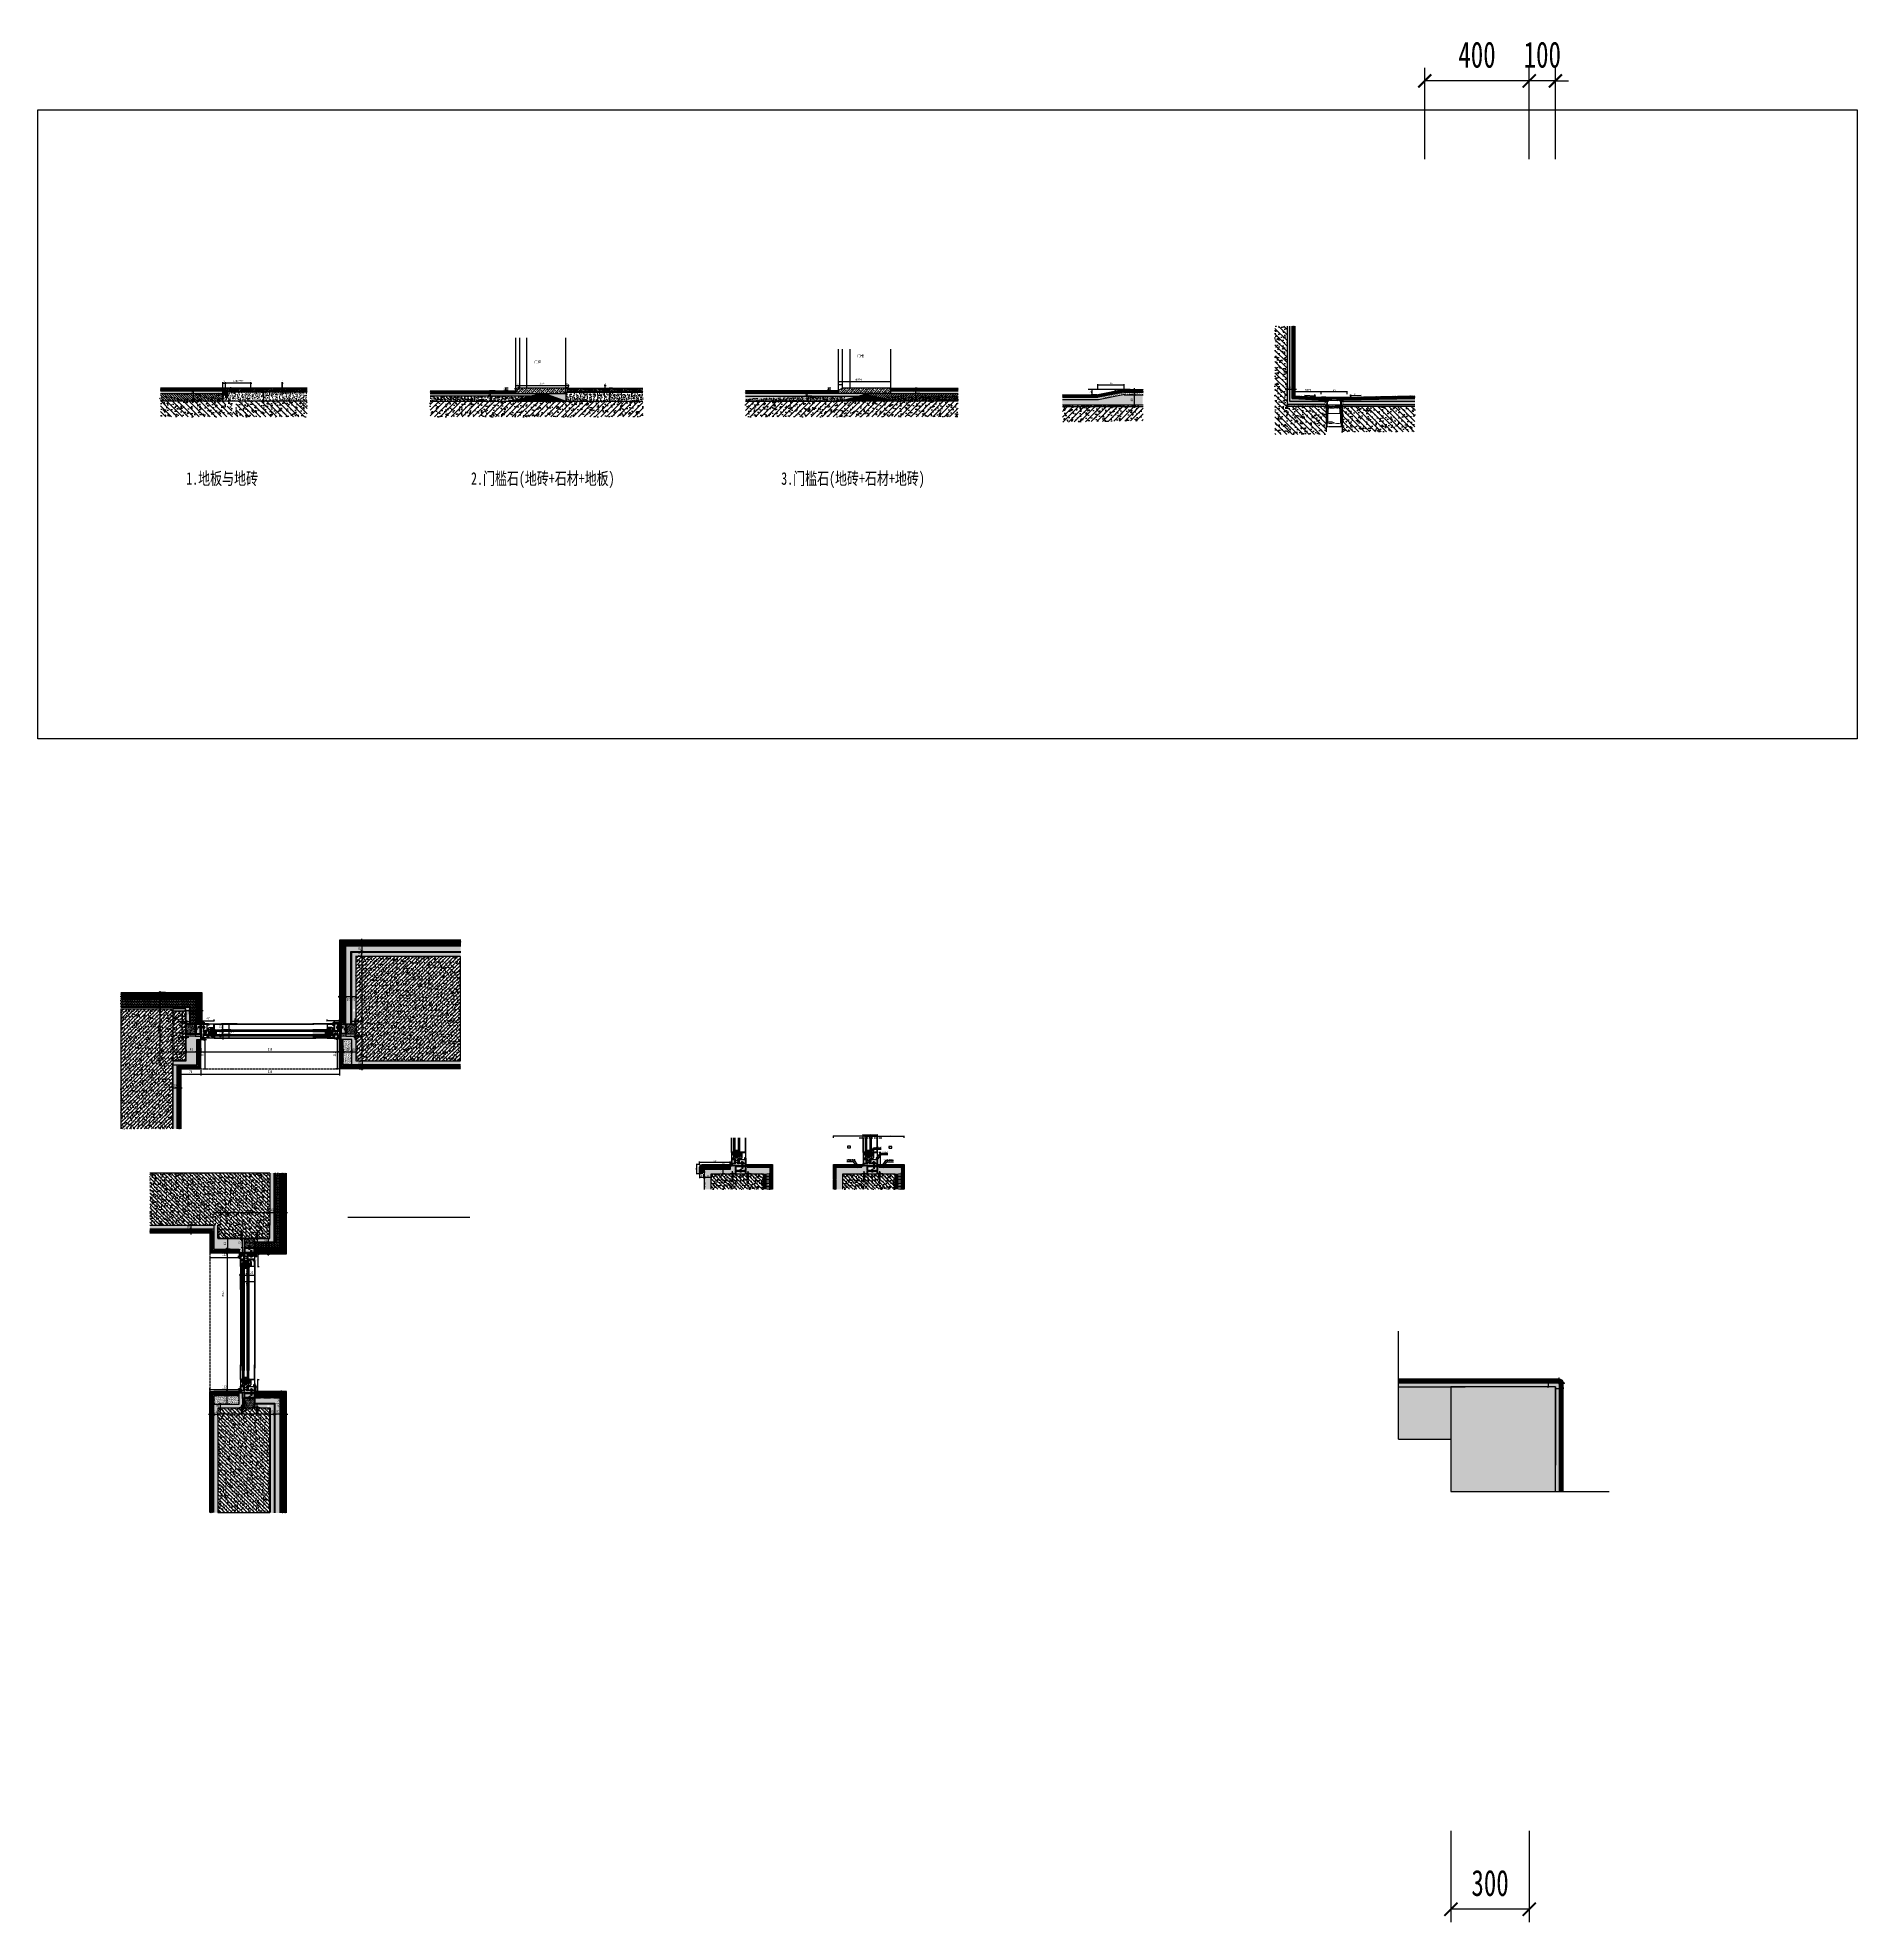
# Model space of a CAD drawing. Header units: millimetres. Extents: x 161920 to 181521, y -136232 to -127655.
# Drawn here: x 161920 to 168884, y -136232 to -129016 of the extents above; entities that cross this region are included whole.
import ezdxf
from ezdxf.enums import TextEntityAlignment as Align

# ---------------------------------------------------------------- set-up
doc = ezdxf.new("R2010")
doc.units = ezdxf.units.MM
doc.header["$LTSCALE"] = 10
doc.header["$PDMODE"] = 3
for name, pattern in [('$0$HIDDEN', [0.375, 0.25, -0.125]), ('05 EK PLAN(17-19F)$0$DASHED2', [0.375, 0.25, -0.125]), ('CENTER', [50.8, 31.75, -6.35, 6.35, -6.35]), ('DASHDOT', [1, 0.5, -0.25, 0, -0.25]), ('DASHED', [19.05, 12.7, -6.35]), ('DIVIDE', [1.25, 0.5, -0.25, 0, -0.25, 0, -0.25])]:
    doc.linetypes.add(name, pattern=pattern)
for name, color, linetype in [('0-bh(填充)', 251, 'Continuous'), ('0-Dim(尺寸标注)', 33, 'Continuous'), ('0-Word(文字标注)', 33, 'Continuous'), ('0BZ', 8, 'Continuous'), ('0KX', 1, 'Continuous'), ('0PDX', 1, 'DIVIDE'), ('0WZ', 100, 'Continuous'), ('0XX', 6, 'DASHED'), ('0ZX', 1, 'CENTER'), ('1JGX', 5, 'Continuous'), ('2FC', 2, 'Continuous'), ('2FJ', 4, 'Continuous'), ('2MB1', 3, 'Continuous'), ('2MB2', 2, 'Continuous'), ('2PJ', 4, 'Continuous'), ('2TC', 8, 'Continuous'), ('2ZC', 3, 'Continuous'), ('4-Fine(立面细线)', 251, 'Continuous'), ('4-Norm(立面正常)', 134, 'Continuous'), ('4-Wide(立面宽线)', 4, 'Continuous'), ('95', 95, 'Continuous'), ('A-土建墙（含管井、立管）', 6, 'Continuous'), ('A-土建柱', 6, 'Continuous'), ('E-立面活动家具', 22, 'DASHED'), ('I-DETL-1', 1, 'Continuous'), ('I-DETL-3', 7, 'Continuous'), ('I-DETL-4', 4, 'Continuous'), ('I-DETL-6', 6, 'Continuous'), ('I-DETL-8', 8, 'Continuous'), ('I-DETL-PATT-1', 8, 'Continuous'), ('I-WALL-FULL', 4, 'Continuous'), ('MISC13', 7, 'Continuous'), ('P-完成面', 3, 'Continuous'), ('USER', 7, 'Continuous'), ('W-尺寸', 5, 'Continuous'), ('填充层', 8, 'Continuous'), ('尺寸标注', 1, 'Continuous'), ('文字', 2, 'Continuous'), ('标注层', 6, 'Continuous'), ('看线层', 4, 'Continuous'), ('配件层', 4, 'Continuous'), ('钢材', 46, 'Continuous')]:
    doc.layers.add(name, color=color, linetype=linetype)
doc.styles.add('DIM', font='SimSun.ttf', dxfattribs={"width": 0.7})
doc.styles.add('HZ', font='Jrs.shx', dxfattribs={"width": 0.75, "bigfont": 'HZTXT.shx'})
doc.styles.add('kld-T', font='ros1.shx', dxfattribs={"width": 0.75, "bigfont": 'hztxt.shx'})
doc.styles.add('Word-w', font='SIMHEI.TTF')
doc.dimstyles.new('1', dxfattribs={"dimtxt": 2, "dimasz": 1, "dimexe": 1, "dimexo": 1, "dimgap": 1, "dimtad": 1, "dimdec": 0, "dimzin": 0, "dimdsep": 46, "dimtxsty": 'DIM', "dimblk": 'ARCHTICK', "dimcen": 0, "dimclrd": 5, "dimclre": 5, "dimclrt": 35, "dimadec": 0, "dimazin": 0, "dimtfac": 0.5, "dimtdec": 0, "dimtix": 1, "dimtmove": 2, "dimatfit": 2, "dimldrblk": 'A', "dimfxl": 0, "dimtolj": 1, "dimtzin": 0, "dimlwd": -1, "dimlwe": -1, "dimarcsym": 0})
doc.dimstyles.new('3', dxfattribs={"dimscale": 3, "dimtxt": 2, "dimasz": 1, "dimexe": 1, "dimexo": 1, "dimgap": 1, "dimtad": 1, "dimdec": 0, "dimzin": 0, "dimdsep": 46, "dimtxsty": 'DIM', "dimblk": 'ARCHTICK', "dimcen": 0, "dimclrd": 5, "dimclre": 5, "dimclrt": 35, "dimadec": 0, "dimazin": 0, "dimtfac": 0.5, "dimtdec": 0, "dimtix": 1, "dimtmove": 2, "dimatfit": 2, "dimldrblk": 'A', "dimfxl": 0, "dimtolj": 1, "dimtzin": 0, "dimlwd": -1, "dimlwe": -1, "dimarcsym": 0})
doc.dimstyles.new('5', dxfattribs={"dimscale": 5, "dimtxt": 2, "dimasz": 1, "dimexe": 1, "dimexo": 1, "dimgap": 1, "dimtad": 1, "dimdec": 0, "dimzin": 0, "dimdsep": 46, "dimtxsty": 'DIM', "dimblk": 'ARCHTICK', "dimcen": 0, "dimclrd": 5, "dimclre": 5, "dimclrt": 35, "dimadec": 0, "dimazin": 0, "dimtfac": 0.5, "dimtdec": 0, "dimtix": 1, "dimtmove": 2, "dimatfit": 2, "dimldrblk": 'A', "dimfxl": 0, "dimtolj": 1, "dimtzin": 0, "dimlwd": -1, "dimlwe": -1, "dimarcsym": 0})
doc.dimstyles.new('50', dxfattribs={"dimscale": 50, "dimtxt": 2, "dimasz": 1, "dimexe": 1, "dimexo": 1, "dimgap": 1, "dimtad": 1, "dimdec": 0, "dimzin": 0, "dimdsep": 46, "dimtxsty": 'DIM', "dimblk": 'ARCHTICK', "dimcen": 0, "dimclrd": 5, "dimclre": 5, "dimclrt": 35, "dimadec": 0, "dimazin": 0, "dimtfac": 0.5, "dimtdec": 0, "dimtix": 1, "dimtmove": 2, "dimatfit": 2, "dimldrblk": 'A', "dimfxl": 0, "dimtolj": 1, "dimtzin": 0, "dimlwd": -1, "dimlwe": -1, "dimarcsym": 0})
doc.dimstyles.new('kld-t-1', dxfattribs={"dimtxt": 3.2, "dimasz": 1.2, "dimexe": 1, "dimexo": 0.5, "dimgap": 0.5, "dimtad": 1, "dimtoh": 1, "dimdec": 0, "dimzin": 9, "dimdsep": 46, "dimtxsty": 'kld-T', "dimblk": 'OBLIQUE', "dimcen": 2.5, "dimdle": 1, "dimclrd": 256, "dimclre": 256, "dimclrt": 100, "dimadec": 0, "dimazin": 2, "dimtfac": 1, "dimtdec": 0, "dimtix": 1, "dimtmove": 2, "dimatfit": 3, "dimfxl": 0, "dimarcsym": 0})
doc.dimstyles.new('MS3', dxfattribs={"dimscale": 3, "dimtxt": 3, "dimasz": 1.3, "dimexe": 2, "dimexo": 2, "dimgap": 1, "dimtad": 1, "dimdec": 0, "dimdsep": 46, "dimtxsty": 'DIM', "dimblk": 'ARCHTICK', "dimcen": 3, "dimdle": 2, "dimclrd": 251, "dimclre": 251, "dimclrt": 33, "dimadec": 0, "dimazin": 0, "dimtfac": 1, "dimtdec": 0, "dimtmove": 2, "dimatfit": 3, "dimldrblk": 'DOT', "dimfxl": 0, "dimtvp": 1, "dimtolj": 1, "dimtzin": 0, "dimarcsym": 0})
pattern_1 = [(45, (162707.7696, -137369.028), (-2.245064, 2.245064), [])]
pattern_2 = [(50, (162707.77, -137327.028), (18.218467, -1.59391), [1.905, -20.955]), (355, (162707.77, -137327.028), (-3.524283, 19.105664), [1.524, -16.764]), (100.451, (162709.288, -137327.16), (14.69425, 17.51167), [1.619, -17.809]), (46.1842, (162707.77, -137321.948), (27.107904, -4.20423), [2.8575, -31.4325]), (96.6356, (162710.029, -137322.298), (23.74042, 24.74256), [2.4285, -26.7135]), (351.184, (162707.77, -137321.948), (23.74046, 24.74251), [2.286, -25.146]), (21, (162710.31, -137323.218), (15.161488, -10.226552), [1.905, -20.955]), (326, (162710.31, -137323.218), (6.180203, 18.418797), [1.524, -16.764]), (71.4514, (162711.573, -137324.07), (21.34165, 8.192286), [1.619, -17.809]), (37.5, (162707.7696, -137327.028), (0.3088603, 8.455504), [0, -16.5608, 0, -17.018, 0, -16.8275]), (7.5, (162707.77, -137327.028), (6.681966, 10.018057), [0, -9.7028, 0, -16.1798, 0, -6.4135]), (327.5, (162702.1054, -137327.028), (13.5590595, -0.5728744), [0, -6.35, 0, -19.812, 0, -26.289]), (317.5, (162699.565, -137327.028), (14.812918, 2.54265), [0, -8.255, 0, -13.1572, 0, -18.669])]
pattern_3 = [(135, (330282.9786, 374.6807), (1.122532015, 1.122532015), [])]
pattern_4 = [(135, (327877.075, 13472.066), (10.6066017, 10.6066017), []), (130, (327877.075, 13472.066), (-43.035611, -3.765128), [4.5, -49.5]), (185, (327877.075, 13472.066), (8.32508, 45.131528), [3.6, -39.6]), (79.5486, (327873.49, 13471.752), (-34.710563, 41.3663725), [3.824411, -42.068527]), (133.8158, (327877.075, 13484.066), (-64.034463, -9.931141), [6.75, -74.25]), (83.3644, (327871.74, 13483.24), (-56.079762, 58.447072), [5.736617, -63.10278]), (188.8158, (327877.075, 13484.066), (-56.079717, 58.447116), [5.4, -59.4]), (159, (327871.075, 13481.066), (-35.814423, -24.1571334), [4.5, -49.5]), (214, (327871.075, 13481.066), (-14.59892, 43.509003), [3.6, -39.6]), (108.5486, (327868.09, 13479.053), (-50.413358, 19.35183), [3.824411, -42.068527]), (142.5, (327877.075, 13472.066), (-0.7295913, 19.9736312), [0, -39.12, 0, -40.2, 0, -39.75]), (172.5, (327877.075, 13472.066), (-15.7841722, 23.6647027), [0, -22.92, 0, -38.22, 0, -15.15]), (212.5, (327890.455, 13472.066), (-32.0293462, -1.3532923), [0, -15, 0, -46.8, 0, -62.1]), (222.5, (327896.455, 13472.066), (-34.99117, 6.006299), [0, -19.5, 0, -31.08, 0, -44.1])]
pattern_5 = [(135, (327877.075, 13462.066), (10.6066017, 10.6066017), []), (130, (327877.075, 13462.066), (-43.035611, -3.765128), [4.5, -49.5]), (185, (327877.075, 13462.066), (8.32508, 45.131528), [3.6, -39.6]), (79.5486, (327873.49, 13461.752), (-34.710563, 41.3663725), [3.824411, -42.068527]), (133.8158, (327877.075, 13474.066), (-64.034463, -9.931141), [6.75, -74.25]), (83.3644, (327871.74, 13473.24), (-56.079762, 58.447072), [5.736617, -63.10278]), (188.8158, (327877.075, 13474.066), (-56.079717, 58.447116), [5.4, -59.4]), (159, (327871.075, 13471.066), (-35.814423, -24.1571334), [4.5, -49.5]), (214, (327871.075, 13471.066), (-14.59892, 43.509003), [3.6, -39.6]), (108.5486, (327868.09, 13469.053), (-50.413358, 19.35183), [3.824411, -42.068527]), (142.5, (327877.075, 13462.066), (-0.7295913, 19.9736312), [0, -39.12, 0, -40.2, 0, -39.75]), (172.5, (327877.075, 13462.066), (-15.7841722, 23.6647027), [0, -22.92, 0, -38.22, 0, -15.15]), (212.5, (327890.455, 13462.066), (-32.0293462, -1.3532923), [0, -15, 0, -46.8, 0, -62.1]), (222.5, (327896.455, 13462.066), (-34.99117, 6.006299), [0, -19.5, 0, -31.08, 0, -44.1])]
pattern_6 = [(127.5, (161899.225, -139607.2496), (-2.4470662, -0.08000156), [0, -1.9304, 0, -2.159, 0, -2.06375]), (97.5, (161899.225, -139607.2496), (-3.5841255, 2.2476164), [0, -1.0414, 0, -1.7399, 0, -0.66675]), (57.5, (161899.225, -139608.8117), (-0.0071859, 3.95496185), [0, -0.635, 0, -2.286, 0, -2.9845]), (47.5, (161899.225, -139608.8117), (-1.1146466, 3.8177823), [0, -0.3175, 0, -1.4986, 0, -1.7145])]
pattern_7 = [(225, (161820.1616, -137857.1157), (-0.841899, -3.08696304), [3.96875, -0.79375, 0, -0.79375])]
pattern_8 = [(52.5, (163724.3273, -139607.2496), (2.4470662, -0.08000156), [0, -1.9304, 0, -2.159, 0, -2.06375]), (82.5, (163724.3273, -139607.2496), (3.5841255, 2.2476164), [0, -1.0414, 0, -1.7399, 0, -0.66675]), (122.5, (163724.3273, -139608.8117), (0.0071859, 3.95496185), [0, -0.635, 0, -2.286, 0, -2.9845]), (132.5, (163724.3273, -139608.8117), (1.1146466, 3.8177823), [0, -0.3175, 0, -1.4986, 0, -1.7145])]
pattern_9 = [(315, (163803.3908, -137857.1157), (0.841899, -3.08696304), [3.96875, -0.79375, 0, -0.79375])]
pattern_10 = [(320, (255127.416, -34785.352), (-0.79695428, -9.10923345), [0.9525, -10.4775]), (265, (255127.416, -34785.352), (9.55283214, 1.7621413), [0.762, -8.382]), (10.451, (255127.349, -34786.111), (8.7558344, -7.3471251), [0.8095, -8.9045]), (316.1842, (255129.956, -34785.352), (-2.1021164, -13.553952), [1.42875, -15.71625]), (6.6356, (255129.78, -34786.482), (12.3712778, -11.8702117), [1.21425, -13.35675]), (261.184, (255129.956, -34785.352), (12.3712559, -11.8702303), [1.143, -12.573]), (291, (255129.321, -34786.622), (-5.11327593, -7.580744), [0.9525, -10.4775]), (236, (255129.321, -34786.622), (9.2093983, -3.0901014), [0.762, -8.382]), (341.4514, (255128.895, -34787.254), (4.0961429, -10.67082454), [0.8095, -8.9045]), (307.5, (255127.4158, -34785.3523), (4.22775194, -0.15443016), [0, -8.2804, 0, -8.509, 0, -8.41375]), (277.5, (255127.4158, -34785.3523), (5.00902874, -3.34098313), [0, -4.8514, 0, -8.0899, 0, -3.20675]), (237.5, (255127.4158, -34782.5202), (-0.2864372, -6.77952976), [0, -3.175, 0, -9.906, 0, -13.1445]), (227.5, (255127.416, -34781.25), (1.27132455, -7.40645907), [0, -4.1275, 0, -6.5786, 0, -9.3345])]
pattern_11 = [(315, (255127.4158, -34785.3523), (1.122532015, 1.122532015), [])]
pattern_12 = [(37.5, (155935.3395, -133024.331), (-0.08000156, 2.4470662), [0, -1.9304, 0, -2.159, 0, -2.06375]), (7.5, (155935.3395, -133024.331), (2.2476164, 3.5841255), [0, -1.0414, 0, -1.7399, 0, -0.66675]), (327.5, (155933.7774, -133024.331), (3.95496185, 0.0071859), [0, -0.635, 0, -2.286, 0, -2.9845]), (317.5, (155933.7774, -133024.331), (3.8177823, 1.1146466), [0, -0.3175, 0, -1.4986, 0, -1.7145])]
pattern_13 = [(135, (157685.4734, -132945.2674), (-3.08696304, 0.841899), [3.96875, -0.79375, 0, -0.79375])]
pattern_14 = [(322.5, (155935.3395, -134849.4331), (-0.08000156, -2.4470662), [0, -1.9304, 0, -2.159, 0, -2.06375]), (352.5, (155935.3395, -134849.433), (2.2476164, -3.5841255), [0, -1.0414, 0, -1.7399, 0, -0.66675]), (32.5, (155933.7774, -134849.4331), (3.95496185, -0.0071859), [0, -0.635, 0, -2.286, 0, -2.9845]), (42.5, (155933.7774, -134849.433), (3.8177823, -1.1146466), [0, -0.3175, 0, -1.4986, 0, -1.7145])]
pattern_15 = [(225, (157685.4734, -134928.4967), (-3.08696304, -0.841899), [3.96875, -0.79375, 0, -0.79375])]
pattern_16 = [(230, (260757.237, -226252.5216), (-9.10923345, 0.79695428), [0.9525, -10.4775]), (175, (260757.237, -226252.522), (1.7621413, -9.55283214), [0.762, -8.382]), (280.451, (260756.478, -226252.455), (-7.3471251, -8.7558344), [0.8095, -8.9045]), (226.1842, (260757.237, -226255.062), (-13.553952, 2.1021164), [1.42875, -15.71625]), (276.6356, (260756.107, -226254.886), (-11.8702117, -12.3712778), [1.21425, -13.35675]), (171.184, (260757.237, -226255.062), (-11.8702303, -12.3712559), [1.143, -12.573]), (201, (260755.967, -226254.4266), (-7.580744, 5.11327593), [0.9525, -10.4775]), (146, (260755.967, -226254.427), (-3.0901014, -9.2093983), [0.762, -8.382]), (251.4514, (260755.335, -226254.0005), (-10.67082454, -4.0961429), [0.8095, -8.9045]), (217.5, (260757.237, -226252.5216), (-0.15443016, -4.22775194), [0, -8.2804, 0, -8.509, 0, -8.41375]), (187.5, (260757.237, -226252.5216), (-3.34098313, -5.00902874), [0, -4.8514, 0, -8.0899, 0, -3.20675]), (147.5, (260760.069, -226252.5216), (-6.77952976, 0.2864372), [0, -3.175, 0, -9.906, 0, -13.1445]), (137.5, (260761.339, -226252.5216), (-7.40645907, -1.27132455), [0, -4.1275, 0, -6.5786, 0, -9.3345])]
pattern_17 = [(225, (260757.2369, -226252.5216), (1.122532015, -1.122532015), [])]
pattern_18 = [(45, (584343.0727, -2014244.7472), (-0.8838834765, 0.8838834765), []), (135, (584343.0727, -2014244.7472), (-2.65165042945, 0.8838834765), [3.125, -1.875])]
pattern_19 = [(50, (0, 0), (5.46554007, -0.47817257), [0.5715, -6.2865]), (355, (0, 0), (-1.05728478, 5.73169929), [0.4572, -5.0292]), (100.451, (0.4555, -0.04), (4.40827505, 5.25350063), [0.4857, -5.3427]), (46.1842, (0, 1.524), (8.13237123, -1.26126984), [0.85725, -9.42975]), (96.6356, (0.678, 1.419), (7.12212703, 7.42276668), [0.72855, -8.01405]), (351.184, (0, 1.524), (7.12213817, 7.42275354), [0.6858, -7.5438]), (21, (0.762, 1.143), (4.548446395, -3.06796556), [0.5715, -6.2865]), (326, (0.762, 1.143), (1.85406085, 5.52563898), [0.4572, -5.0292]), (71.4514, (1.141, 0.8873), (6.40249472, 2.45768573), [0.4857, -5.3427]), (37.5, (0, 0), (0.092658098, 2.536651166), [0, -4.96824, 0, -5.1054, 0, -5.04825]), (7.5, (0, 0), (2.004589875, 3.005417245), [0, -2.91084, 0, -4.85394, 0, -1.92405]), (327.5, (-1.6993, 0), (4.067717855, -0.17186232), [0, -1.905, 0, -5.9436, 0, -7.8867]), (317.5, (-2.4613, 0), (4.44387544, 0.76279473), [0, -2.4765, 0, -3.94716, 0, -5.6007])]

# ---------------------------------------------------------------- blocks, each defined once
blk = doc.blocks.new('_ArchTick')
at = {"color": 0, "linetype": 'ByBlock', "const_width": 0.15}
blk.add_lwpolyline([(-0.5, -0.5), (0.5, 0.5)], dxfattribs=at)
blk = doc.blocks.new('*D6')
at = {"color": 5, "ltscale": 0.15}
for p, q in [((166831.9, -130381.3), (166831.9, -130369.3)), ((166931.9, -130372.3), (166831.9, -130372.3)), ((166931.9, -130381.3), (166931.9, -130369.3))]:
    blk.add_line(p, q, dxfattribs=at)
at = {"layer": 'Defpoints', "color": 0, "ltscale": 0.15}
for p in [(166831.9, -130372.3), (166831.9, -130397.6), (166931.9, -130397.6)]:
    blk.add_point(p, dxfattribs=at)
at = {"color": 5, "ltscale": 0.15, "xscale": 3, "yscale": 3, "zscale": 3, "rotation": 180}
blk.add_blockref('_ArchTick', (166831.9, -130372.3), dxfattribs=at)
at = {"color": 5, "ltscale": 0.15, "xscale": 3, "yscale": 3, "zscale": 3}
blk.add_blockref('_ArchTick', (166931.9, -130372.3), dxfattribs=at)
at = {"color": 35, "ltscale": 0.15, "insert": (166881.9, -130366.3), "char_height": 6, "attachment_point": 5, "style": 'DIM'}
blk.add_mtext('\\A1;100', dxfattribs=at)
blk = doc.blocks.new('A')
for p, q in [((-0.37, 0), (-2.13, 0)), ((-1.44, 1.15), (-1.09, 1.44)), ((-1.44, 1.15), (-0.37, 0)), ((-1.44, -1.15), (-0.37, 0)), ((-1.09, 1.44), (0, 0)), ((-1.09, -1.44), (0, 0)), ((-1.44, -1.15), (-1.09, -1.44))]:
    blk.add_line(p, q)
for points in [[(-1.44, 1.15), (-1.09, 1.44), (-0.37, 0), (0, 0)], [(-1.44, -1.15), (-1.09, -1.44), (-0.37, 0), (0, 0)]]:
    blk.add_solid(points)
blk = doc.blocks.new('*D7')
at = {"layer": '0-Dim(尺寸标注)', "color": 251, "lineweight": -2}
for p, q in [((166727.9, -130362.5), (166695.9, -130362.5)), ((166701.9, -130380.5), (166701.9, -130356.5)), ((166721.9, -130380.5), (166721.9, -130356.5))]:
    blk.add_line(p, q, dxfattribs=at)
at = {"layer": 'Defpoints', "color": 0}
for p in [(166701.9, -130362.5), (166701.9, -130392.8), (166721.9, -130392.8)]:
    blk.add_point(p, dxfattribs=at)
at = {"layer": '0-Dim(尺寸标注)', "color": 251, "lineweight": -2, "xscale": 3.9, "yscale": 3.9, "zscale": 3.9, "rotation": 180}
blk.add_blockref('_ArchTick', (166701.9, -130362.5), dxfattribs=at)
at = {"layer": '0-Dim(尺寸标注)', "color": 251, "lineweight": -2, "xscale": 3.9, "yscale": 3.9, "zscale": 3.9}
blk.add_blockref('_ArchTick', (166721.9, -130362.5), dxfattribs=at)
at = {"layer": '0-Dim(尺寸标注)', "color": 33, "insert": (166711.9, -130353.5), "char_height": 9, "attachment_point": 5, "style": 'DIM'}
blk.add_mtext('\\A1;20', dxfattribs=at)
blk = doc.blocks.new('_Dot')
at = {"color": 0, "linetype": 'ByBlock', "lineweight": -2}
blk.add_line((-0.5, 0), (-1, 0), dxfattribs=at)
at = {"color": 0, "linetype": 'ByBlock', "const_width": 0.5}
blk.add_lwpolyline([(-0.25, 0, 1), (0.25, 0, 1)], format="xyb", close=True, dxfattribs=at)
blk = doc.blocks.new('*D9')
at = {"layer": '0-Dim(尺寸标注)', "color": 251, "lineweight": -2}
for p, q in [((166737.9, -130362.5), (166715.9, -130362.5)), ((166721.9, -130380.5), (166721.9, -130356.5)), ((166731.9, -130380.5), (166731.9, -130356.5))]:
    blk.add_line(p, q, dxfattribs=at)
at = {"layer": 'Defpoints', "color": 0}
for p in [(166721.9, -130362.5), (166721.9, -130392.8), (166731.9, -130387.8)]:
    blk.add_point(p, dxfattribs=at)
at = {"layer": '0-Dim(尺寸标注)', "color": 251, "lineweight": -2, "xscale": 3.9, "yscale": 3.9, "zscale": 3.9, "rotation": 180}
blk.add_blockref('_ArchTick', (166721.9, -130362.5), dxfattribs=at)
at = {"layer": '0-Dim(尺寸标注)', "color": 251, "lineweight": -2, "xscale": 3.9, "yscale": 3.9, "zscale": 3.9}
blk.add_blockref('_ArchTick', (166731.9, -130362.5), dxfattribs=at)
at = {"layer": '0-Dim(尺寸标注)', "color": 33, "insert": (166726.8, -130353.6), "char_height": 9, "attachment_point": 5, "style": 'DIM'}
blk.add_mtext('\\A1;10', dxfattribs=at)
blk = doc.blocks.new('*D8')
at = {"color": 5, "ltscale": 0.15}
for p, q in [((166731.9, -130381.3), (166731.9, -130369.3)), ((166831.9, -130372.3), (166731.9, -130372.3)), ((166831.9, -130381.3), (166831.9, -130369.3))]:
    blk.add_line(p, q, dxfattribs=at)
at = {"layer": 'Defpoints', "color": 0, "ltscale": 0.15}
for p in [(166731.9, -130372.3), (166731.9, -130397.6), (166831.9, -130397.6)]:
    blk.add_point(p, dxfattribs=at)
at = {"color": 5, "ltscale": 0.15, "xscale": 3, "yscale": 3, "zscale": 3, "rotation": 180}
blk.add_blockref('_ArchTick', (166731.9, -130372.3), dxfattribs=at)
at = {"color": 5, "ltscale": 0.15, "xscale": 3, "yscale": 3, "zscale": 3}
blk.add_blockref('_ArchTick', (166831.9, -130372.3), dxfattribs=at)
at = {"color": 35, "ltscale": 0.15, "insert": (166781.9, -130365.4), "char_height": 6, "attachment_point": 5, "style": 'DIM'}
blk.add_mtext('\\A1;现场尺寸', dxfattribs=at)
blk = doc.blocks.new('*D29')
at = {"color": 5, "ltscale": 0.15}
for p, q in [((165973.8, -130362.8), (165952.8, -130362.8)), ((165973.8, -130382.8), (165952.8, -130382.8)), ((165955.8, -130382.8), (165955.8, -130362.8))]:
    blk.add_line(p, q, dxfattribs=at)
at = {"layer": 'Defpoints', "color": 0, "ltscale": 0.15}
for p in [(165955.8, -130362.8), (165978, -130382.8), (166078, -130362.8)]:
    blk.add_point(p, dxfattribs=at)
at = {"color": 5, "ltscale": 0.15, "xscale": 3, "yscale": 3, "zscale": 3}
for p, rotation in [((165955.8, -130362.8), 90), ((165955.8, -130382.8), 270)]:
    blk.add_blockref('_ArchTick', p, dxfattribs=dict(at, rotation=rotation))
at = {"color": 35, "ltscale": 0.15, "insert": (165949.8, -130372.8), "char_height": 6, "attachment_point": 5, "rotation": 90, "style": 'DIM'}
blk.add_mtext('\\A1;20', dxfattribs=at)
blk = doc.blocks.new('*D30')
at = {"color": 5, "ltscale": 0.15}
for p, q in [((165978, -130363.1), (165978, -130342.1)), ((165978, -130345.1), (166078, -130345.1)), ((166078, -130359.8), (166078, -130342.1))]:
    blk.add_line(p, q, dxfattribs=at)
at = {"layer": 'Defpoints', "color": 0, "ltscale": 0.15}
for p in [(165978, -130382.8), (166078, -130345.1), (166078, -130362.8)]:
    blk.add_point(p, dxfattribs=at)
at = {"color": 5, "ltscale": 0.15, "xscale": 3, "yscale": 3, "zscale": 3, "rotation": 180}
blk.add_blockref('_ArchTick', (165978, -130345.1), dxfattribs=at)
at = {"color": 5, "ltscale": 0.15, "xscale": 3, "yscale": 3, "zscale": 3}
blk.add_blockref('_ArchTick', (166078, -130345.1), dxfattribs=at)
at = {"color": 35, "ltscale": 0.15, "insert": (166028, -130339.1), "char_height": 6, "attachment_point": 5, "style": 'DIM'}
blk.add_mtext('\\A1;100', dxfattribs=at)
blk = doc.blocks.new('*D40')
at = {"color": 5, "ltscale": 0.15}
for p, q in [((162773.9, -130373), (162788, -130373)), ((162785, -130408), (162785, -130373)), ((162773.9, -130408), (162788, -130408))]:
    blk.add_line(p, q, dxfattribs=at)
at = {"layer": 'Defpoints', "color": 0, "ltscale": 0.15}
for p in [(162770.9, -130373), (162785, -130373), (162770.9, -130408)]:
    blk.add_point(p, dxfattribs=at)
at = {"color": 5, "ltscale": 0.15, "xscale": 3, "yscale": 3, "zscale": 3}
for p, rotation in [((162785, -130373), 90), ((162785, -130408), 270)]:
    blk.add_blockref('_ArchTick', p, dxfattribs=dict(at, rotation=rotation))
at = {"color": 35, "ltscale": 0.15, "insert": (162779, -130390.5), "char_height": 6, "attachment_point": 5, "rotation": 90, "style": 'DIM'}
blk.add_mtext('\\A1;35', dxfattribs=at)
blk = doc.blocks.new('*D41')
at = {"color": 5, "ltscale": 0.15}
for p, q in [((162773.9, -130373), (162788, -130373)), ((162775, -130370), (162788, -130370)), ((162785, -130370), (162785, -130367)), ((162785, -130373), (162785, -130370)), ((162785, -130373), (162785, -130376))]:
    blk.add_line(p, q, dxfattribs=at)
at = {"layer": 'Defpoints', "color": 0, "ltscale": 0.15}
for p in [(162770.9, -130373), (162772, -130370), (162785, -130370)]:
    blk.add_point(p, dxfattribs=at)
at = {"color": 5, "ltscale": 0.15, "xscale": 3, "yscale": 3, "zscale": 3}
for p, rotation in [((162785, -130370), 270), ((162785, -130373), 90)]:
    blk.add_blockref('_ArchTick', p, dxfattribs=dict(at, rotation=rotation))
at = {"color": 35, "ltscale": 0.15, "insert": (162779, -130371.5), "char_height": 6, "attachment_point": 5, "rotation": 90, "style": 'DIM'}
blk.add_mtext('\\A1;3', dxfattribs=at)
blk = doc.blocks.new('*D42')
at = {"color": 5, "ltscale": 0.15}
for p, q in [((162770.3, -130358), (162788, -130358)), ((162770.3, -130370), (162788, -130370)), ((162785, -130370), (162785, -130358))]:
    blk.add_line(p, q, dxfattribs=at)
at = {"layer": 'Defpoints', "color": 0, "ltscale": 0.15}
for p in [(162767.3, -130358), (162767.3, -130370), (162785, -130358)]:
    blk.add_point(p, dxfattribs=at)
at = {"color": 5, "ltscale": 0.15, "xscale": 3, "yscale": 3, "zscale": 3}
for p, rotation in [((162785, -130358), 90), ((162785, -130370), 270)]:
    blk.add_blockref('_ArchTick', p, dxfattribs=dict(at, rotation=rotation))
at = {"color": 35, "ltscale": 0.15, "insert": (162779, -130364), "char_height": 6, "attachment_point": 5, "rotation": 90, "style": 'DIM'}
blk.add_mtext('\\A1;12', dxfattribs=at)
blk = doc.blocks.new('*D43')
at = {"color": 5, "ltscale": 0.15}
for p, q in [((162509.1, -130378), (162519, -130378)), ((162516, -130408), (162516, -130378)), ((162509.1, -130408), (162519, -130408))]:
    blk.add_line(p, q, dxfattribs=at)
at = {"layer": 'Defpoints', "color": 0, "ltscale": 0.15}
for p in [(162506.1, -130378), (162516, -130378), (162506.1, -130408)]:
    blk.add_point(p, dxfattribs=at)
at = {"color": 5, "ltscale": 0.15, "xscale": 3, "yscale": 3, "zscale": 3}
for p, rotation in [((162516, -130378), 90), ((162516, -130408), 270)]:
    blk.add_blockref('_ArchTick', p, dxfattribs=dict(at, rotation=rotation))
at = {"color": 35, "ltscale": 0.15, "insert": (162510, -130393), "char_height": 6, "attachment_point": 5, "rotation": 90, "style": 'DIM'}
blk.add_mtext('\\A1;30', dxfattribs=at)
blk = doc.blocks.new('*D44')
at = {"color": 5, "ltscale": 0.15}
for p, q in [((162509.1, -130378), (162519, -130378)), ((162509.3, -130368), (162519, -130368)), ((162516, -130368), (162516, -130365)), ((162516, -130378), (162516, -130368)), ((162516, -130378), (162516, -130381))]:
    blk.add_line(p, q, dxfattribs=at)
at = {"layer": 'Defpoints', "color": 0, "ltscale": 0.15}
for p in [(162506.1, -130378), (162506.3, -130368), (162516, -130368)]:
    blk.add_point(p, dxfattribs=at)
at = {"color": 5, "ltscale": 0.15, "xscale": 3, "yscale": 3, "zscale": 3}
for p, rotation in [((162516, -130368), 270), ((162516, -130378), 90)]:
    blk.add_blockref('_ArchTick', p, dxfattribs=dict(at, rotation=rotation))
at = {"color": 35, "ltscale": 0.15, "insert": (162510, -130373), "char_height": 6, "attachment_point": 5, "rotation": 90, "style": 'DIM'}
blk.add_mtext('\\A1;10', dxfattribs=at)
blk = doc.blocks.new('*D45')
at = {"color": 5, "ltscale": 0.15}
for p, q in [((162509.1, -130358), (162519, -130358)), ((162509.3, -130368), (162519, -130368)), ((162516, -130358), (162516, -130355)), ((162516, -130368), (162516, -130358)), ((162516, -130368), (162516, -130371))]:
    blk.add_line(p, q, dxfattribs=at)
at = {"layer": 'Defpoints', "color": 0, "ltscale": 0.15}
for p in [(162506.1, -130358), (162506.3, -130368), (162516, -130358)]:
    blk.add_point(p, dxfattribs=at)
at = {"color": 5, "ltscale": 0.15, "xscale": 3, "yscale": 3, "zscale": 3}
for p, rotation in [((162516, -130358), 270), ((162516, -130368), 90)]:
    blk.add_blockref('_ArchTick', p, dxfattribs=dict(at, rotation=rotation))
at = {"color": 35, "ltscale": 0.15, "insert": (162510, -130363), "char_height": 6, "attachment_point": 5, "rotation": 90, "style": 'DIM'}
blk.add_mtext('\\A1;10', dxfattribs=at)
blk = doc.blocks.new('*D46')
at = {"color": 5, "ltscale": 0.15}
for p, q in [((162638.5, -130353.5), (162638.5, -130335.1)), ((162735.9, -130338.1), (162638.5, -130338.1)), ((162735.9, -130345.2), (162735.9, -130335.1))]:
    blk.add_line(p, q, dxfattribs=at)
at = {"layer": 'Defpoints', "color": 0, "ltscale": 0.15}
for p in [(162638.5, -130338.1), (162638.5, -130356.5), (162735.9, -130348.2)]:
    blk.add_point(p, dxfattribs=at)
at = {"color": 5, "ltscale": 0.15, "xscale": 3, "yscale": 3, "zscale": 3, "rotation": 180}
blk.add_blockref('_ArchTick', (162638.5, -130338.1), dxfattribs=at)
at = {"color": 5, "ltscale": 0.15, "xscale": 3, "yscale": 3, "zscale": 3}
blk.add_blockref('_ArchTick', (162735.9, -130338.1), dxfattribs=at)
at = {"color": 35, "ltscale": 0.15, "insert": (162687.2, -130331), "char_height": 6, "attachment_point": 5, "style": 'DIM'}
blk.add_mtext('\\A1;以地板实际尺寸', dxfattribs=at)
blk = doc.blocks.new('*D47')
at = {"color": 5, "ltscale": 0.15}
for p, q in [((164120.3, -130373), (164107.4, -130373)), ((164110.4, -130408), (164110.4, -130373)), ((164120.3, -130408), (164107.4, -130408))]:
    blk.add_line(p, q, dxfattribs=at)
at = {"layer": 'Defpoints', "color": 0, "ltscale": 0.15}
for p in [(164110.4, -130373), (164123.3, -130373), (164123.3, -130408)]:
    blk.add_point(p, dxfattribs=at)
at = {"color": 5, "ltscale": 0.15, "xscale": 3, "yscale": 3, "zscale": 3}
for p, rotation in [((164110.4, -130373), 90), ((164110.4, -130408), 270)]:
    blk.add_blockref('_ArchTick', p, dxfattribs=dict(at, rotation=rotation))
at = {"color": 35, "ltscale": 0.15, "insert": (164104.4, -130390.5), "char_height": 6, "attachment_point": 5, "rotation": 90, "style": 'DIM'}
blk.add_mtext('\\A1;35', dxfattribs=at)
blk = doc.blocks.new('*D48')
at = {"color": 5, "ltscale": 0.15}
for p, q in [((164120.2, -130370), (164107.4, -130370)), ((164120.3, -130373), (164107.4, -130373)), ((164110.4, -130370), (164110.4, -130367)), ((164110.4, -130373), (164110.4, -130370)), ((164110.4, -130373), (164110.4, -130376))]:
    blk.add_line(p, q, dxfattribs=at)
at = {"layer": 'Defpoints', "color": 0, "ltscale": 0.15}
for p in [(164110.4, -130370), (164123.2, -130370), (164123.3, -130373)]:
    blk.add_point(p, dxfattribs=at)
at = {"color": 5, "ltscale": 0.15, "xscale": 3, "yscale": 3, "zscale": 3}
for p, rotation in [((164110.4, -130370), 270), ((164110.4, -130373), 90)]:
    blk.add_blockref('_ArchTick', p, dxfattribs=dict(at, rotation=rotation))
at = {"color": 35, "ltscale": 0.15, "insert": (164104.4, -130371.5), "char_height": 6, "attachment_point": 5, "rotation": 90, "style": 'DIM'}
blk.add_mtext('\\A1;3', dxfattribs=at)
blk = doc.blocks.new('*D49')
at = {"color": 5, "ltscale": 0.15}
for p, q in [((164120, -130358), (164107.4, -130358)), ((164120.2, -130370), (164107.4, -130370)), ((164110.4, -130370), (164110.4, -130358))]:
    blk.add_line(p, q, dxfattribs=at)
at = {"layer": 'Defpoints', "color": 0, "ltscale": 0.15}
for p in [(164110.4, -130358), (164123, -130358), (164123.2, -130370)]:
    blk.add_point(p, dxfattribs=at)
at = {"color": 5, "ltscale": 0.15, "xscale": 3, "yscale": 3, "zscale": 3}
for p, rotation in [((164110.4, -130358), 90), ((164110.4, -130370), 270)]:
    blk.add_blockref('_ArchTick', p, dxfattribs=dict(at, rotation=rotation))
at = {"color": 35, "ltscale": 0.15, "insert": (164104.4, -130364), "char_height": 6, "attachment_point": 5, "rotation": 90, "style": 'DIM'}
blk.add_mtext('\\A1;12', dxfattribs=at)
blk = doc.blocks.new('*D50')
at = {"color": 5, "ltscale": 0.15}
for p, q in [((163670.9, -130388), (163649.9, -130388)), ((163670.9, -130408), (163649.9, -130408)), ((163652.9, -130408), (163652.9, -130388))]:
    blk.add_line(p, q, dxfattribs=at)
at = {"layer": 'Defpoints', "color": 0, "ltscale": 0.15}
for p in [(163652.9, -130388), (163678.9, -130388), (163678.9, -130408)]:
    blk.add_point(p, dxfattribs=at)
at = {"color": 5, "ltscale": 0.15, "xscale": 3, "yscale": 3, "zscale": 3}
for p, rotation in [((163652.9, -130388), 90), ((163652.9, -130408), 270)]:
    blk.add_blockref('_ArchTick', p, dxfattribs=dict(at, rotation=rotation))
at = {"color": 35, "ltscale": 0.15, "insert": (163646.9, -130398), "char_height": 6, "attachment_point": 5, "rotation": 90, "style": 'DIM'}
blk.add_mtext('\\A1;20', dxfattribs=at)
blk = doc.blocks.new('*D51')
at = {"color": 5, "ltscale": 0.15}
for p, q in [((163670.9, -130378), (163649.9, -130378)), ((163652.9, -130378), (163652.9, -130375)), ((163652.9, -130388), (163652.9, -130378)), ((163670.9, -130388), (163649.9, -130388)), ((163652.9, -130388), (163652.9, -130391))]:
    blk.add_line(p, q, dxfattribs=at)
at = {"layer": 'Defpoints', "color": 0, "ltscale": 0.15}
for p in [(163652.9, -130378), (163678.2, -130378), (163678.9, -130388)]:
    blk.add_point(p, dxfattribs=at)
at = {"color": 5, "ltscale": 0.15, "xscale": 3, "yscale": 3, "zscale": 3}
for p, rotation in [((163652.9, -130378), 270), ((163652.9, -130388), 90)]:
    blk.add_blockref('_ArchTick', p, dxfattribs=dict(at, rotation=rotation))
at = {"color": 35, "ltscale": 0.15, "insert": (163646.9, -130383), "char_height": 6, "attachment_point": 5, "rotation": 90, "style": 'DIM'}
blk.add_mtext('\\A1;10', dxfattribs=at)
blk = doc.blocks.new('*D52')
at = {"color": 5, "ltscale": 0.15}
for p, q in [((163670.9, -130368), (163649.9, -130368)), ((163670.9, -130378), (163649.9, -130378)), ((163652.9, -130368), (163652.9, -130365)), ((163652.9, -130378), (163652.9, -130368)), ((163652.9, -130378), (163652.9, -130381))]:
    blk.add_line(p, q, dxfattribs=at)
at = {"layer": 'Defpoints', "color": 0, "ltscale": 0.15}
for p in [(163652.9, -130368), (163678.2, -130378), (163679.3, -130368)]:
    blk.add_point(p, dxfattribs=at)
at = {"color": 5, "ltscale": 0.15, "xscale": 3, "yscale": 3, "zscale": 3}
for p, rotation in [((163652.9, -130368), 270), ((163652.9, -130378), 90)]:
    blk.add_blockref('_ArchTick', p, dxfattribs=dict(at, rotation=rotation))
at = {"color": 35, "ltscale": 0.15, "insert": (163646.9, -130373), "char_height": 6, "attachment_point": 5, "rotation": 90, "style": 'DIM'}
blk.add_mtext('\\A1;10', dxfattribs=at)
blk = doc.blocks.new('*D53')
at = {"color": 5, "ltscale": 0.15}
for p, q in [((165296.9, -130378.2), (165278.7, -130378.2)), ((165281.7, -130408), (165281.7, -130378.2)), ((165296.9, -130408), (165278.7, -130408))]:
    blk.add_line(p, q, dxfattribs=at)
at = {"layer": 'Defpoints', "color": 0, "ltscale": 0.15}
for p in [(165281.7, -130378.2), (165299.9, -130378.2), (165299.9, -130408)]:
    blk.add_point(p, dxfattribs=at)
at = {"color": 5, "ltscale": 0.15, "xscale": 3, "yscale": 3, "zscale": 3}
for p, rotation in [((165281.7, -130378.2), 90), ((165281.7, -130408), 270)]:
    blk.add_blockref('_ArchTick', p, dxfattribs=dict(at, rotation=rotation))
at = {"color": 35, "ltscale": 0.15, "insert": (165275.7, -130393.1), "char_height": 6, "attachment_point": 5, "rotation": 90, "style": 'DIM'}
blk.add_mtext('\\A1;30', dxfattribs=at)
blk = doc.blocks.new('*D54')
at = {"color": 5, "ltscale": 0.15}
for p, q in [((165286.6, -130368.2), (165278.7, -130368.2)), ((165296.9, -130378.2), (165278.7, -130378.2)), ((165281.7, -130368.2), (165281.7, -130365.2)), ((165281.7, -130378.2), (165281.7, -130368.2)), ((165281.7, -130378.2), (165281.7, -130381.2))]:
    blk.add_line(p, q, dxfattribs=at)
at = {"layer": 'Defpoints', "color": 0, "ltscale": 0.15}
for p in [(165281.7, -130368.2), (165289.6, -130368.2), (165299.9, -130378.2)]:
    blk.add_point(p, dxfattribs=at)
at = {"color": 5, "ltscale": 0.15, "xscale": 3, "yscale": 3, "zscale": 3}
for p, rotation in [((165281.7, -130368.2), 270), ((165281.7, -130378.2), 90)]:
    blk.add_blockref('_ArchTick', p, dxfattribs=dict(at, rotation=rotation))
at = {"color": 35, "ltscale": 0.15, "insert": (165275.7, -130373.2), "char_height": 6, "attachment_point": 5, "rotation": 90, "style": 'DIM'}
blk.add_mtext('\\A1;10', dxfattribs=at)
blk = doc.blocks.new('*D55')
at = {"color": 5, "ltscale": 0.15}
for p, q in [((165286.6, -130358.2), (165278.7, -130358.2)), ((165286.6, -130368.2), (165278.7, -130368.2)), ((165281.7, -130358.2), (165281.7, -130355.2)), ((165281.7, -130368.2), (165281.7, -130358.2)), ((165281.7, -130368.2), (165281.7, -130371.2))]:
    blk.add_line(p, q, dxfattribs=at)
at = {"layer": 'Defpoints', "color": 0, "ltscale": 0.15}
for p in [(165281.7, -130358.2), (165289.6, -130358.2), (165289.6, -130368.2)]:
    blk.add_point(p, dxfattribs=at)
at = {"color": 5, "ltscale": 0.15, "xscale": 3, "yscale": 3, "zscale": 3}
for p, rotation in [((165281.7, -130358.2), 270), ((165281.7, -130368.2), 90)]:
    blk.add_blockref('_ArchTick', p, dxfattribs=dict(at, rotation=rotation))
at = {"color": 35, "ltscale": 0.15, "insert": (165275.7, -130363.2), "char_height": 6, "attachment_point": 5, "rotation": 90, "style": 'DIM'}
blk.add_mtext('\\A1;10', dxfattribs=at)
blk = doc.blocks.new('*D56')
at = {"color": 5, "ltscale": 0.15}
for p, q in [((164882.9, -130388.2), (164861.9, -130388.2)), ((164882.9, -130408), (164861.9, -130408)), ((164864.9, -130408), (164864.9, -130388.2))]:
    blk.add_line(p, q, dxfattribs=at)
at = {"layer": 'Defpoints', "color": 0, "ltscale": 0.15}
for p in [(164864.9, -130388.2), (164890.4, -130388.2), (164890.4, -130408)]:
    blk.add_point(p, dxfattribs=at)
at = {"color": 5, "ltscale": 0.15, "xscale": 3, "yscale": 3, "zscale": 3}
for p, rotation in [((164864.9, -130388.2), 90), ((164864.9, -130408), 270)]:
    blk.add_blockref('_ArchTick', p, dxfattribs=dict(at, rotation=rotation))
at = {"color": 35, "ltscale": 0.15, "insert": (164858.9, -130398.1), "char_height": 6, "attachment_point": 5, "rotation": 90, "style": 'DIM'}
blk.add_mtext('\\A1;20', dxfattribs=at)
blk = doc.blocks.new('*D57')
at = {"color": 5, "ltscale": 0.15}
for p, q in [((164882.9, -130378.2), (164861.9, -130378.2)), ((164864.9, -130378.2), (164864.9, -130375.2)), ((164864.9, -130388.2), (164864.9, -130378.2)), ((164882.9, -130388.2), (164861.9, -130388.2)), ((164864.9, -130388.2), (164864.9, -130391.2))]:
    blk.add_line(p, q, dxfattribs=at)
at = {"layer": 'Defpoints', "color": 0, "ltscale": 0.15}
for p in [(164864.9, -130378.2), (164903.3, -130378.2), (164890.4, -130388.2)]:
    blk.add_point(p, dxfattribs=at)
at = {"color": 5, "ltscale": 0.15, "xscale": 3, "yscale": 3, "zscale": 3}
for p, rotation in [((164864.9, -130378.2), 270), ((164864.9, -130388.2), 90)]:
    blk.add_blockref('_ArchTick', p, dxfattribs=dict(at, rotation=rotation))
at = {"color": 35, "ltscale": 0.15, "insert": (164858.9, -130383.2), "char_height": 6, "attachment_point": 5, "rotation": 90, "style": 'DIM'}
blk.add_mtext('\\A1;10', dxfattribs=at)
blk = doc.blocks.new('*D58')
at = {"color": 5, "ltscale": 0.15}
for p, q in [((164882.9, -130368.2), (164861.9, -130368.2)), ((164882.9, -130378.2), (164861.9, -130378.2)), ((164864.9, -130368.2), (164864.9, -130365.2)), ((164864.9, -130378.2), (164864.9, -130368.2)), ((164864.9, -130378.2), (164864.9, -130381.2))]:
    blk.add_line(p, q, dxfattribs=at)
at = {"layer": 'Defpoints', "color": 0, "ltscale": 0.15}
for p in [(164864.9, -130368.2), (164903.3, -130378.2), (164903.9, -130368.2)]:
    blk.add_point(p, dxfattribs=at)
at = {"color": 5, "ltscale": 0.15, "xscale": 3, "yscale": 3, "zscale": 3}
for p, rotation in [((164864.9, -130368.2), 270), ((164864.9, -130378.2), 90)]:
    blk.add_blockref('_ArchTick', p, dxfattribs=dict(at, rotation=rotation))
at = {"color": 35, "ltscale": 0.15, "insert": (164858.9, -130373.2), "char_height": 6, "attachment_point": 5, "rotation": 90, "style": 'DIM'}
blk.add_mtext('\\A1;10', dxfattribs=at)
blk = doc.blocks.new('*D70')
at = {"color": 5, "ltscale": 0.15}
for p, q in [((163720.6, -130365), (163708.6, -130365)), ((163720.6, -130368), (163708.6, -130368)), ((163711.6, -130365), (163711.6, -130362)), ((163711.6, -130368), (163711.6, -130365)), ((163711.6, -130368), (163711.6, -130371))]:
    blk.add_line(p, q, dxfattribs=at)
at = {"layer": 'Defpoints', "color": 0, "ltscale": 0.15}
for p in [(163711.6, -130365), (163741.3, -130368), (163749.8, -130365)]:
    blk.add_point(p, dxfattribs=at)
at = {"color": 5, "ltscale": 0.15, "xscale": 3, "yscale": 3, "zscale": 3}
for p, rotation in [((163711.6, -130365), 270), ((163711.6, -130368), 90)]:
    blk.add_blockref('_ArchTick', p, dxfattribs=dict(at, rotation=rotation))
at = {"color": 35, "ltscale": 0.15, "insert": (163705.6, -130366.5), "char_height": 6, "attachment_point": 5, "rotation": 90, "style": 'DIM'}
blk.add_mtext('\\A1;3', dxfattribs=at)
blk = doc.blocks.new('*D72')
at = {"color": 5, "ltscale": 0.15}
for p, q in [((164955.9, -130365.2), (164943.9, -130365.2)), ((164955.9, -130368.2), (164943.9, -130368.2)), ((164946.9, -130365.2), (164946.9, -130362.2)), ((164946.9, -130368.2), (164946.9, -130365.2)), ((164946.9, -130368.2), (164946.9, -130371.2))]:
    blk.add_line(p, q, dxfattribs=at)
at = {"layer": 'Defpoints', "color": 0, "ltscale": 0.15}
for p in [(164946.9, -130365.2), (164984.9, -130365.2), (164984.9, -130368.2)]:
    blk.add_point(p, dxfattribs=at)
at = {"color": 5, "ltscale": 0.15, "xscale": 3, "yscale": 3, "zscale": 3}
for p, rotation in [((164946.9, -130365.2), 270), ((164946.9, -130368.2), 90)]:
    blk.add_blockref('_ArchTick', p, dxfattribs=dict(at, rotation=rotation))
at = {"color": 35, "ltscale": 0.15, "insert": (164940.9, -130366.7), "char_height": 6, "attachment_point": 5, "rotation": 90, "style": 'DIM'}
blk.add_mtext('\\A1;3', dxfattribs=at)
blk = doc.blocks.new('*D73')
at = {"color": 5, "ltscale": 0.15}
for p, q in [((162735.9, -130338.1), (162732.9, -130338.1)), ((162735.9, -130356.1), (162735.9, -130335.1)), ((162735.9, -130338.1), (162736.4, -130338.1)), ((162736.4, -130356.1), (162736.4, -130335.1)), ((162736.4, -130338.1), (162739.4, -130338.1))]:
    blk.add_line(p, q, dxfattribs=at)
at = {"layer": 'Defpoints', "color": 0, "ltscale": 0.15}
for p in [(162735.9, -130363.1), (162736.4, -130338.1), (162736.4, -130363.1)]:
    blk.add_point(p, dxfattribs=at)
at = {"color": 5, "ltscale": 0.15, "xscale": 3, "yscale": 3, "zscale": 3}
blk.add_blockref('_ArchTick', (162735.9, -130338.1), dxfattribs=at)
at = {"color": 5, "ltscale": 0.15, "xscale": 3, "yscale": 3, "zscale": 3, "rotation": 180}
blk.add_blockref('_ArchTick', (162736.4, -130338.1), dxfattribs=at)
at = {"color": 35, "ltscale": 0.15, "insert": (162736.1, -130332.1), "char_height": 6, "attachment_point": 5, "style": 'DIM'}
blk.add_mtext('\\A1;1', dxfattribs=at)
blk = doc.blocks.new('*D74')
at = {"color": 5, "ltscale": 0.15}
for p, q in [((162628.5, -130338.1), (162625.5, -130338.1)), ((162628.5, -130353.5), (162628.5, -130335.1)), ((162628.5, -130338.1), (162638.5, -130338.1)), ((162638.5, -130353.5), (162638.5, -130335.1)), ((162638.5, -130338.1), (162641.5, -130338.1))]:
    blk.add_line(p, q, dxfattribs=at)
at = {"layer": 'Defpoints', "color": 0, "ltscale": 0.15}
for p in [(162628.5, -130356.5), (162638.5, -130338.1), (162638.5, -130356.5)]:
    blk.add_point(p, dxfattribs=at)
at = {"color": 5, "ltscale": 0.15, "xscale": 3, "yscale": 3, "zscale": 3}
blk.add_blockref('_ArchTick', (162628.5, -130338.1), dxfattribs=at)
at = {"color": 5, "ltscale": 0.15, "xscale": 3, "yscale": 3, "zscale": 3, "rotation": 180}
blk.add_blockref('_ArchTick', (162638.5, -130338.1), dxfattribs=at)
at = {"color": 35, "ltscale": 0.15, "insert": (162633.5, -130332.1), "char_height": 6, "attachment_point": 5, "style": 'DIM'}
blk.add_mtext('\\A1;10', dxfattribs=at)
blk = doc.blocks.new('*D75')
at = {"color": 5, "ltscale": 0.15}
for p, q in [((162855.9, -130338.1), (162852.9, -130338.1)), ((162855.9, -130355), (162855.9, -130335.1)), ((162855.9, -130338.1), (162856.4, -130338.1)), ((162856.4, -130355), (162856.4, -130335.1)), ((162856.4, -130338.1), (162859.4, -130338.1))]:
    blk.add_line(p, q, dxfattribs=at)
at = {"layer": 'Defpoints', "color": 0, "ltscale": 0.15}
for p in [(162855.9, -130358), (162856.4, -130338.1), (162856.4, -130358)]:
    blk.add_point(p, dxfattribs=at)
at = {"color": 5, "ltscale": 0.15, "xscale": 3, "yscale": 3, "zscale": 3}
blk.add_blockref('_ArchTick', (162855.9, -130338.1), dxfattribs=at)
at = {"color": 5, "ltscale": 0.15, "xscale": 3, "yscale": 3, "zscale": 3, "rotation": 180}
blk.add_blockref('_ArchTick', (162856.4, -130338.1), dxfattribs=at)
at = {"color": 35, "ltscale": 0.15, "insert": (162856.1, -130332.1), "char_height": 6, "attachment_point": 5, "style": 'DIM'}
blk.add_mtext('\\A1;1', dxfattribs=at)
blk = doc.blocks.new('*D76')
at = {"color": 5, "ltscale": 0.15}
for p, q in [((162641.6, -130356.5), (162662.6, -130356.5)), ((162641.6, -130358), (162662.6, -130358)), ((162659.6, -130356.5), (162659.6, -130353.5)), ((162659.6, -130356.5), (162659.6, -130358)), ((162659.6, -130358), (162659.6, -130361))]:
    blk.add_line(p, q, dxfattribs=at)
at = {"layer": 'Defpoints', "color": 0, "ltscale": 0.15}
for p in [(162636.8, -130356.5), (162636.8, -130358), (162659.6, -130358)]:
    blk.add_point(p, dxfattribs=at)
at = {"color": 5, "ltscale": 0.15, "xscale": 3, "yscale": 3, "zscale": 3}
for p, rotation in [((162659.6, -130356.5), 270), ((162659.6, -130358), 90)]:
    blk.add_blockref('_ArchTick', p, dxfattribs=dict(at, rotation=rotation))
at = {"color": 35, "ltscale": 0.15, "insert": (162653.6, -130357.2), "char_height": 6, "attachment_point": 5, "rotation": 90, "style": 'DIM'}
blk.add_mtext('\\A1;2', dxfattribs=at)
blk = doc.blocks.new('*D79')
at = {"color": 5, "ltscale": 0.15}
blk.add_arc((166078, -130362.8), 34.1, 180, 191.30993, dxfattribs=at)
at = {"layer": 'Defpoints', "color": 0, "ltscale": 0.15}
for p in [(166025.9, -130362.8), (166029.4, -130372.6), (166044.1, -130365.1), (166078, -130362.8), (166078, -130362.8)]:
    blk.add_point(p, dxfattribs=at)
at = {"color": 5, "ltscale": 0.15, "xscale": 3, "yscale": 3, "zscale": 3}
for p, rotation in [((166044, -130362.8), 90.00000000001944), ((166044.6, -130369.5), 281.3099324740302)]:
    blk.add_blockref('_ArchTick', p, dxfattribs=dict(at, rotation=rotation))
at = {"color": 35, "ltscale": 0.15, "insert": (166050.1, -130365.6), "char_height": 6, "attachment_point": 5, "rotation": 275.65497, "style": 'DIM'}
blk.add_mtext('\\A1;11°', dxfattribs=at)
blk = doc.blocks.new('*D88')
at = {"color": 5, "ltscale": 0.15}
for p, q in [((163748.6, -130362.2), (163746.5, -130357.7)), ((163747.7, -130360.4), (163762.7, -130353.4)), ((163763.6, -130355.2), (163761.5, -130350.7))]:
    blk.add_line(p, q, dxfattribs=at)
at = {"layer": 'Defpoints', "color": 0, "ltscale": 0.15}
for p in [(163749.8, -130365), (163762.7, -130353.4), (163764.8, -130358)]:
    blk.add_point(p, dxfattribs=at)
at = {"color": 5, "ltscale": 0.15, "xscale": 3, "yscale": 3, "zscale": 3}
for p, rotation in [((163747.7, -130360.4), 205.0168934781913), ((163762.7, -130353.4), 25.01689347819131)]:
    blk.add_blockref('_ArchTick', p, dxfattribs=dict(at, rotation=rotation))
at = {"color": 35, "ltscale": 0.15, "insert": (163752.7, -130351.5), "char_height": 6, "attachment_point": 5, "rotation": 25.01689, "style": 'DIM'}
blk.add_mtext('\\A1;17', dxfattribs=at)
blk = doc.blocks.new('*D89')
at = {"color": 5, "ltscale": 0.15}
for p, q in [((163720.6, -130358), (163708.6, -130358)), ((163720.6, -130365), (163708.6, -130365)), ((163711.6, -130358), (163711.6, -130355)), ((163711.6, -130365), (163711.6, -130358)), ((163711.6, -130365), (163711.6, -130368))]:
    blk.add_line(p, q, dxfattribs=at)
at = {"layer": 'Defpoints', "color": 0, "ltscale": 0.15}
for p in [(163711.6, -130358), (163741.3, -130365), (163764.8, -130358)]:
    blk.add_point(p, dxfattribs=at)
at = {"color": 5, "ltscale": 0.15, "xscale": 3, "yscale": 3, "zscale": 3}
for p, rotation in [((163711.6, -130358), 270), ((163711.6, -130365), 90)]:
    blk.add_blockref('_ArchTick', p, dxfattribs=dict(at, rotation=rotation))
at = {"color": 35, "ltscale": 0.15, "insert": (163705.6, -130361.5), "char_height": 6, "attachment_point": 5, "rotation": 90, "style": 'DIM'}
blk.add_mtext('\\A1;7', dxfattribs=at)
blk = doc.blocks.new('*D90')
at = {"color": 5, "ltscale": 0.15}
for p, q in [((163749.8, -130346.1), (163749.8, -130350.1)), ((163749.8, -130347.1), (163764.8, -130347.1)), ((163764.8, -130346.1), (163764.8, -130350.1))]:
    blk.add_line(p, q, dxfattribs=at)
at = {"layer": 'Defpoints', "color": 0, "ltscale": 0.15}
for p in [(163749.8, -130343.1), (163764.8, -130343.1), (163764.8, -130347.1)]:
    blk.add_point(p, dxfattribs=at)
at = {"color": 5, "ltscale": 0.15, "xscale": 3, "yscale": 3, "zscale": 3, "rotation": 180}
blk.add_blockref('_ArchTick', (163749.8, -130347.1), dxfattribs=at)
at = {"color": 5, "ltscale": 0.15, "xscale": 3, "yscale": 3, "zscale": 3}
blk.add_blockref('_ArchTick', (163764.8, -130347.1), dxfattribs=at)
at = {"color": 35, "ltscale": 0.15, "insert": (163757.3, -130341.1), "char_height": 6, "attachment_point": 5, "style": 'DIM'}
blk.add_mtext('\\A1;15', dxfattribs=at)
blk = doc.blocks.new('A$C43B65ECE')
at = {"layer": '4-Fine(立面细线)', "color": 251}
for p, q in [((0, 13), (0, 3)), ((0, 6), (0, 10)), ((48, 9), (0, 9)), ((48, 7), (0, 7)), ((51, 16), (48, 13)), ((51, 0), (48, 3)), ((78, 16), (51, 16)), ((78, 0), (51, 0)), ((81, 14), (78, 13)), ((81, 2), (78, 3)), ((85, 16), (81, 14)), ((85, 0), (81, 2)), ((85, 0), (85, 16))]:
    blk.add_line(p, q, dxfattribs=at)
for points in [[(10, 13), (4, 13), (5, 15), (5, 16), (4, 16), (0, 13)], [(10, 3), (4, 3), (5, 1), (5, 0), (4, 0), (0, 3)], [(19, 13), (14, 13), (15, 15), (15, 16), (14, 16), (10, 13)], [(19, 3), (14, 3), (15, 1), (15, 0), (14, 0), (10, 3)], [(29, 13), (24, 13), (25, 15), (24, 16), (24, 16), (19, 13)], [(29, 3), (24, 3), (25, 1), (24, 0), (24, 0), (19, 3)], [(39, 13), (33, 13), (34, 15), (34, 16), (33, 16), (29, 13)], [(39, 3), (33, 3), (34, 1), (34, 0), (33, 0), (29, 3)], [(48, 13), (43, 13), (44, 15), (44, 16), (43, 16), (39, 13)], [(48, 3), (43, 3), (44, 1), (44, 0), (43, 0), (39, 3)]]:
    blk.add_lwpolyline(points, dxfattribs=at)
blk = doc.blocks.new('*D92')
at = {"color": 5, "ltscale": 0.15}
for p, q in [((162629.5, -130383.3), (162626.5, -130383.3)), ((162629.5, -130375.9), (162629.5, -130386.3)), ((162629.5, -130383.3), (162635.5, -130383.3)), ((162635.5, -130375.9), (162635.5, -130386.3)), ((162635.5, -130383.3), (162638.5, -130383.3))]:
    blk.add_line(p, q, dxfattribs=at)
at = {"layer": 'Defpoints', "color": 0, "ltscale": 0.15}
for p in [(162629.5, -130372.9), (162635.5, -130372.9), (162635.5, -130383.3)]:
    blk.add_point(p, dxfattribs=at)
at = {"color": 5, "ltscale": 0.15, "xscale": 3, "yscale": 3, "zscale": 3}
blk.add_blockref('_ArchTick', (162629.5, -130383.3), dxfattribs=at)
at = {"color": 5, "ltscale": 0.15, "xscale": 3, "yscale": 3, "zscale": 3, "rotation": 180}
blk.add_blockref('_ArchTick', (162635.5, -130383.3), dxfattribs=at)
at = {"color": 35, "ltscale": 0.15, "insert": (162632.5, -130377.3), "char_height": 6, "attachment_point": 5, "style": 'DIM'}
blk.add_mtext('\\A1;6', dxfattribs=at)
blk = doc.blocks.new('*D93')
at = {"color": 5, "ltscale": 0.15}
for p, q in [((163941.8, -130347.1), (163938.8, -130347.1)), ((163941.8, -130354), (163941.8, -130344.1)), ((163941.8, -130347.1), (163951.8, -130347.1)), ((163951.8, -130354), (163951.8, -130344.1)), ((163951.8, -130347.1), (163954.8, -130347.1))]:
    blk.add_line(p, q, dxfattribs=at)
at = {"layer": 'Defpoints', "color": 0, "ltscale": 0.15}
for p in [(163941.8, -130357), (163951.8, -130347.1), (163951.8, -130357)]:
    blk.add_point(p, dxfattribs=at)
at = {"color": 5, "ltscale": 0.15, "xscale": 3, "yscale": 3, "zscale": 3}
blk.add_blockref('_ArchTick', (163941.8, -130347.1), dxfattribs=at)
at = {"color": 5, "ltscale": 0.15, "xscale": 3, "yscale": 3, "zscale": 3, "rotation": 180}
blk.add_blockref('_ArchTick', (163951.8, -130347.1), dxfattribs=at)
at = {"color": 35, "ltscale": 0.15, "insert": (163946.8, -130341.1), "char_height": 6, "attachment_point": 5, "style": 'DIM'}
blk.add_mtext('\\A1;10', dxfattribs=at)
blk = doc.blocks.new('*D94')
at = {"color": 5, "ltscale": 0.15}
for p, q in [((164091.8, -130347.1), (164088.8, -130347.1)), ((164091.8, -130355), (164091.8, -130344.1)), ((164091.8, -130347.1), (164092.3, -130347.1)), ((164092.3, -130355), (164092.3, -130344.1)), ((164092.3, -130347.1), (164095.3, -130347.1))]:
    blk.add_line(p, q, dxfattribs=at)
at = {"layer": 'Defpoints', "color": 0, "ltscale": 0.15}
for p in [(164091.8, -130358), (164092.3, -130347.1), (164092.3, -130358)]:
    blk.add_point(p, dxfattribs=at)
at = {"color": 5, "ltscale": 0.15, "xscale": 3, "yscale": 3, "zscale": 3}
blk.add_blockref('_ArchTick', (164091.8, -130347.1), dxfattribs=at)
at = {"color": 5, "ltscale": 0.15, "xscale": 3, "yscale": 3, "zscale": 3, "rotation": 180}
blk.add_blockref('_ArchTick', (164092.3, -130347.1), dxfattribs=at)
at = {"color": 35, "ltscale": 0.15, "insert": (164092.1, -130341.1), "char_height": 6, "attachment_point": 5, "style": 'DIM'}
blk.add_mtext('\\A1;1', dxfattribs=at)
blk = doc.blocks.new('*D95')
at = {"color": 5, "ltscale": 0.15}
for p, q in [((164955.9, -130358.2), (164943.9, -130358.2)), ((164955.9, -130365.2), (164943.9, -130365.2)), ((164946.9, -130358.2), (164946.9, -130355.2)), ((164946.9, -130358.2), (164946.9, -130365.2)), ((164946.9, -130365.2), (164946.9, -130368.2))]:
    blk.add_line(p, q, dxfattribs=at)
at = {"layer": 'Defpoints', "color": 0, "ltscale": 0.15}
for p in [(164946.9, -130365.2), (164984.9, -130365.2), (164999.9, -130358.2)]:
    blk.add_point(p, dxfattribs=at)
at = {"color": 5, "ltscale": 0.15, "xscale": 3, "yscale": 3, "zscale": 3}
for p, rotation in [((164946.9, -130358.2), 270), ((164946.9, -130365.2), 90)]:
    blk.add_blockref('_ArchTick', p, dxfattribs=dict(at, rotation=rotation))
at = {"color": 35, "ltscale": 0.15, "insert": (164940.9, -130361.7), "char_height": 6, "attachment_point": 5, "rotation": 90, "style": 'DIM'}
blk.add_mtext('\\A1;7', dxfattribs=at)
blk = doc.blocks.new('*D96')
at = {"color": 5, "ltscale": 0.15}
for p, q in [((164984.9, -130350), (164984.9, -130341.2)), ((164984.9, -130344.2), (164999.9, -130344.2)), ((164999.9, -130350), (164999.9, -130341.2))]:
    blk.add_line(p, q, dxfattribs=at)
at = {"layer": 'Defpoints', "color": 0, "ltscale": 0.15}
for p in [(164984.9, -130353), (164999.9, -130344.2), (164999.9, -130353)]:
    blk.add_point(p, dxfattribs=at)
at = {"color": 5, "ltscale": 0.15, "xscale": 3, "yscale": 3, "zscale": 3, "rotation": 180}
blk.add_blockref('_ArchTick', (164984.9, -130344.2), dxfattribs=at)
at = {"color": 5, "ltscale": 0.15, "xscale": 3, "yscale": 3, "zscale": 3}
blk.add_blockref('_ArchTick', (164999.9, -130344.2), dxfattribs=at)
at = {"color": 35, "ltscale": 0.15, "insert": (164992.4, -130338.2), "char_height": 6, "attachment_point": 5, "style": 'DIM'}
blk.add_mtext('\\A1;15', dxfattribs=at)
blk = doc.blocks.new('*D97')
at = {"color": 5, "ltscale": 0.15}
for p, q in [((164984.9, -130341.9), (164984.9, -130329.9)), ((164984.9, -130332.9), (165184.9, -130332.9)), ((165184.9, -130341.9), (165184.9, -130329.9))]:
    blk.add_line(p, q, dxfattribs=at)
at = {"layer": 'Defpoints', "color": 0, "ltscale": 0.15}
for p in [(164984.9, -130353), (165184.9, -130332.9), (165184.9, -130353)]:
    blk.add_point(p, dxfattribs=at)
at = {"color": 5, "ltscale": 0.15, "xscale": 3, "yscale": 3, "zscale": 3, "rotation": 180}
blk.add_blockref('_ArchTick', (164984.9, -130332.9), dxfattribs=at)
at = {"color": 5, "ltscale": 0.15, "xscale": 3, "yscale": 3, "zscale": 3}
blk.add_blockref('_ArchTick', (165184.9, -130332.9), dxfattribs=at)
at = {"color": 35, "ltscale": 0.15, "insert": (165061.8, -130326), "char_height": 6, "attachment_point": 5, "style": 'DIM'}
blk.add_mtext('\\A1;现场尺寸', dxfattribs=at)
blk = doc.blocks.new('zkblj')
at = {"layer": '填充层', "ltscale": 3}
h = blk.add_hatch(dxfattribs=at)
h.set_pattern_fill('ANSI37', color=256, scale=12, style=0)
h.set_pattern_definition([(225, (146.5796, 7989.9719), (-1.06066017, 1.06066017), []), (135, (146.5796, 7989.9719), (1.06066017, 1.06066017), [])])
edge = h.paths.add_edge_path()
edge.add_line((28, 7.5), (29.5, 6))
edge.add_line((29.5, 6), (17, 6))
edge.add_line((17, 6), (16, 5))
edge.add_ellipse((-8, 12), major_axis=(-17.7, 17.7), ratio=1, start_angle=208.74212, end_angle=241.26253)
edge.add_line((16, 19), (17, 18))
edge.add_line((17, 18), (29.5, 18))
edge.add_line((29.5, 18), (28, 16.5))
edge.add_line((28, 16.5), (28, 7.5))
at = {"layer": '填充层'}
h = blk.add_hatch(dxfattribs=at)
h.set_pattern_fill('HEX', color=256, scale=5, style=0)
h.set_pattern_definition([(7e-15, (-167700.0083, 413937.3947), (0, 1.082531755), [0.625, -1.25]), (120, (-167700.0083, 413937.3947), (-0.9375000002, -0.5412658775), [0.625, -1.25]), (60, (-167699.3833, 413937.3947), (-0.9375000002, 0.5412658775), [0.625, -1.25])])
h.paths.add_polyline_path([(28.8, 7.8), (28.8, 16.2), (29.8, 17.2), (37.2, 17.2), (37.2, 6.8), (29.8, 6.8)])
at = {"layer": '看线层'}
for points in [[(28, 7.5), (28, 16.5), (29.5, 18), (38, 18), (38, 6), (29.5, 6)], [(28.8, 7.8), (28.8, 16.2), (29.8, 17.2), (37.2, 17.2), (37.2, 6.8), (29.8, 6.8)]]:
    blk.add_lwpolyline(points, close=True, dxfattribs=at)
blk.add_arc((-8, 12), 25, 343.74212, 16.26253, dxfattribs=at)
blk = doc.blocks.new('*U185')
at = {"layer": '2MB1', "color": 8}
for p, q in [((-110.9, 19.2), (-40.7, 19.2)), ((-110.9, 15.2), (-40.7, 15.2)), ((-110.9, 1.2), (-40.7, 1.2)), ((-110.9, -2.8), (-40.7, -2.8))]:
    blk.add_line(p, q, dxfattribs=at)
at = {"layer": '2MB1'}
for points in [[(-110.9, 14.2), (-41.7, 14.2), (-40.7, 15.2), (-40.7, 19.2), (-41.7, 20.2), (-110.9, 20.2)], [(-110.9, -3.8), (-41.7, -3.8), (-40.7, -2.8), (-40.7, 1.2), (-41.7, 2.2), (-110.9, 2.2)]]:
    blk.add_lwpolyline(points, dxfattribs=at)
at = {"layer": 'USER', "xscale": -1}
blk.add_blockref('zkblj', (-24.7, -3.8), dxfattribs=at)
blk = doc.blocks.new('A$C0DD2066B')
at = {"layer": '2TC'}
h = blk.add_hatch(dxfattribs=at)
h.set_pattern_fill('玻璃5', color=256, scale=5, style=0)
h.set_pattern_definition([(0, (-1882179.1, -423589.3478), (0.9375, 0.541265875), [0.625, -1.25]), (120, (-1882179.1, -423589.3478), (-0.93749999795, 0.54126587855), [0.625, -1.25]), (60, (-1882179.1, -423589.3478), (2.05e-09, 1.08253175355), [-1.25, 0.625])])
edge = h.paths.add_edge_path()
edge.add_ellipse((-9, -0.5), major_axis=(-5.19, 0), ratio=0.796002, start_angle=0, end_angle=360)
h = blk.add_hatch(dxfattribs=at)
h.set_pattern_fill('ANSI36', color=256, scale=5, style=0)
h.set_pattern_definition([(45, (-1882179.1, -423589.3478), (0.33145630368, 1.21533978016), [1.5625, -0.3125, 0, -0.3125])])
edge = h.paths.add_edge_path()
edge.add_ellipse((-8, -0.6), major_axis=(2.95, 2.95), ratio=1, start_angle=210.96441, end_angle=419.03563, ccw=False)
edge.add_line((-9, -4.6), (2.7, -4.6))
edge.add_arc((8.3, 1.8), 8.5, 191.92665, 228.49071, ccw=False)
edge.add_arc((-0.5, 0), 0.5, -90, 0, ccw=False)
edge.add_line((-0.5, -0.5), (-2, -0.5))
edge.add_line((-2, -0.5), (-2, 3.5))
edge.add_line((-2, 3.5), (-9, 3.5))
at = {"layer": '2PJ'}
blk.add_arc((8.3, 1.8), 8.5, 191.92665, 228.49071, dxfattribs=at)
blk.add_ellipse((-9, -0.5), major_axis=(-5.19, 0), ratio=0.796002, dxfattribs=at)
blk = doc.blocks.new('A$C240C2789')
at = {"layer": '2TC'}
h = blk.add_hatch(dxfattribs=at)
h.set_pattern_fill('玻璃5', color=256, scale=5, style=0)
h.set_pattern_definition([(0, (-1882103.7813, -423169.8712), (0.9375, 0.541265875), [0.625, -1.25]), (120, (-1882103.7813, -423169.8712), (-0.93749999795, 0.54126587855), [0.625, -1.25]), (60, (-1882103.7813, -423169.8712), (2.05e-09, 1.08253175355), [-1.25, 0.625])])
edge = h.paths.add_edge_path()
edge.add_ellipse((-5.7, 2.4), major_axis=(4.18, 0), ratio=0.490219, start_angle=0, end_angle=360)
h = blk.add_hatch(dxfattribs=at)
h.set_pattern_fill('ANSI36', color=256, scale=5, style=0)
h.set_pattern_definition([(45, (-1882103.7813, -423169.8712), (0.33145630368, 1.21533978016), [1.5625, -0.3125, 0, -0.3125])])
edge = h.paths.add_edge_path()
edge.add_line((2.4, 4.5), (-5.7, 4.5))
edge.add_ellipse((-5.7, 2.4), major_axis=(4.18, 0), ratio=0.490219, start_angle=270, end_angle=450, ccw=False)
edge.add_line((-5.7, 0.3), (-5.3, -0.5))
edge.add_arc((-5.4, -0.6), 0.2, -90, 30, ccw=False)
edge.add_line((-5.4, -0.8), (-6.5, -0.8))
edge.add_line((-6.5, -0.8), (-6.5, -2.4))
edge.add_line((-6.5, -2.4), (-1.5, -2.4))
edge.add_line((-1.5, -2.4), (-1.5, -0.8))
edge.add_line((-1.5, -0.8), (-2.6, -0.8))
edge.add_arc((-2.6, -0.6), 0.2, 150, 270, ccw=False)
edge.add_line((-2.7, -0.5), (-2.3, 0.3))
edge.add_line((-2.3, 0.3), (-0.6, 0.3))
edge.add_arc((-0.6, -0.2), 0.5, 0, 90, ccw=False)
edge.add_arc((9.9, -2.6), 10.3, 136.54138, 166.14898, ccw=False)
at = {"layer": '2PJ'}
blk.add_arc((9.9, -2.6), 10.3, 136.54138, 166.14898, dxfattribs=at)
blk.add_ellipse((-5.7, 2.4), major_axis=(4.18, 0), ratio=0.490219, dxfattribs=at)
blk = doc.blocks.new('平开窗-BK1')
at = {"layer": '2TC'}
h = blk.add_hatch(dxfattribs=at)
h.set_pattern_fill('AR-HBONE', color=256, scale=0.2, angle=-90, style=0)
h.set_pattern_definition([(45, (284.4403, 568.1997), (1.1313708, 3e-16), [2.4, -0.8]), (315, (285.006, 568.7654), (1.1313708, 3e-16), [2.4, -0.8])])
h.paths.add_polyline_path([(8.4, 41), (9, 40), (9.4, 39.2, -0.131439), (9.6, 38.6), (9.6, 30.2, -0.131439), (9.4, 29.6), (9, 28.8), (8.4, 27.8, 0.132076), (8.4, 27.7), (8.4, 27.4, 0.414214), (8.8, 27), (12.2, 27, 0.414214), (12.6, 27.4), (12.6, 27.8), (12.6, 27.8, 0.000828), (12.6, 27.8), (12, 28.8), (11.5, 29.6, -0.13144), (11.4, 30.2), (11.4, 38.6, -0.13144), (11.5, 39.2), (12, 40), (12.6, 41, 0.132074), (12.6, 41.1), (12.6, 41.4, 0.414214), (12.2, 41.8), (8.8, 41.8, 0.414214), (8.4, 41.4), (8.4, 41), (8.4, 41, 0.000833)])
h = blk.add_hatch(dxfattribs=at)
h.set_pattern_fill('AR-HBONE', color=256, scale=0.2, angle=-90, style=0)
h.set_pattern_definition([(45, (291.6525, 568.1997), (1.1313708, 3e-16), [2.4, -0.8]), (315, (292.2182, 568.7654), (1.1313708, 3e-16), [2.4, -0.8])])
h.paths.add_polyline_path([(15.6, 41), (16.2, 40), (16.6, 39.2, -0.131439), (16.8, 38.6), (16.8, 30.2, -0.131439), (16.6, 29.6), (16.2, 28.8), (15.6, 27.8, 0.132076), (15.6, 27.7), (15.6, 27.4, 0.414214), (16, 27), (19.4, 27, 0.414214), (19.8, 27.4), (19.8, 27.8), (19.8, 27.8, 0.000828), (19.8, 27.8), (19.2, 28.8), (18.8, 29.6, -0.13144), (18.6, 30.2), (18.6, 38.6, -0.13144), (18.8, 39.2), (19.2, 40), (19.8, 41, 0.132074), (19.8, 41.1), (19.8, 41.4, 0.414214), (19.4, 41.8), (16, 41.8, 0.414214), (15.6, 41.4), (15.6, 41), (15.6, 41, 0.000833)])
at = {"layer": '2ZC', "lineweight": 30}
blk.add_lwpolyline([(41.3, 52.3), (40.9, 52.3, 0.414214), (40.6, 52), (40.6, 51.6, 0.414214), (40.9, 51.3), (41.6, 51.3), (42.1, 50.9), (43.4, 50.9), (43.8, 51.6, 0.574704), (43.7, 51.9), (42.6, 51.9), (42.6, 53.5), (47.6, 53.5), (47.6, 51.9), (46.6, 51.9, 0.57735), (46.4, 51.6), (46.8, 50.9), (48.5, 50.9, 0.414214), (49, 51.4), (49, 54.5, 0.414214), (48.5, 55), (21.9, 55), (0, 55), (0, 50.7, 1), (1.5, 50.7), (1.5, 53.5), (6, 53.5), (6, 42.5, 0.267949), (6.2, 42, -0.267949), (6.5, 41.6), (6.5, 40.6, -0.414214), (6.2, 40.3), (6.1, 40.3), (5.5, 38.7, 0.548619), (5.8, 38.3), (8.4, 38.5), (8.8, 39, 0.57735), (8.8, 39.3), (8.4, 39.4), (7.8, 41.5), (7.8, 41.7, -0.843039), (8.4, 41.8), (12.4, 41.8, -0.414214), (12.7, 41.5), (12.7, 41.2), (11.7, 39.6, 0.585524), (11.9, 39.3), (13.5, 39.3, -1), (14.5, 39.3), (16.1, 39.3, 0.585524), (16.3, 39.6), (15.3, 41.2), (15.3, 41.5, -0.414214), (15.6, 41.8), (19.6, 41.8, -0.843039), (20.2, 41.7), (20.2, 41.5), (19.6, 39.4), (19.2, 39.3, 0.57735), (19.2, 39), (19.6, 38.5), (22.2, 38.3, 0.548619), (22.5, 38.7), (21.9, 40.3), (21.8, 40.3, -0.414214), (21.5, 40.6), (21.5, 41.6, -0.271035), (21.8, 42, 0.271035), (22, 42.5), (22, 45.5), (25.2, 45.5, -0.414214), (25.5, 45.2), (25.5, 41.6, 0.579557), (26, 41.3), (26.9, 41.9), (26.9, 46, 0.414214), (25.9, 47), (22, 47), (22, 53.5), (25.8, 53.5), (25.8, 51.8, 0.414214), (26.3, 51.3), (28, 51.3), (28, 52.3), (26.8, 52.3), (26.8, 53.5), (41.3, 53.5, -0.414214), (41.6, 53.2), (41.6, 52.6, -0.414214)], format="xyb", close=True, dxfattribs=at)
at = {"layer": '2ZC'}
blk.add_lwpolyline([(16.3, 29.2), (15.3, 27.6), (15.3, 27.3, 0.414214), (15.6, 27), (19.6, 27, 0.843039), (20.2, 27.1), (20.2, 27.3), (19.6, 29.4), (19.2, 29.5, -0.57735), (19.2, 29.8), (19.6, 30.3), (22.2, 30.5, -0.548619), (22.5, 30.1), (21.9, 28.5), (21.8, 28.5, 0.414214), (21.5, 28.2), (21.5, 27.2, 0.267949), (21.7, 26.8, -0.267949), (22, 26.3), (22, 22.5, 0.414214), (23, 21.5), (25.6, 21.5), (25.6, 27.4, -0.579351), (26, 27.6), (27, 27.1), (27, 18.9), (25.5, 18, -0.57622), (25.2, 18.2), (25.2, 20), (22, 20), (22, 1.5), (25.2, 1.5), (25.2, 3.8, -0.57622), (25.5, 4), (27, 3.1), (27, 0), (0, 0), (0, 4.2, -1.000016), (1.5, 4.2), (1.5, 1.5), (6, 1.5), (6, 13.1), (6.3, 13.4), (6, 13.7), (6, 26.3, -0.267949), (6.2, 26.8, 0.267949), (6.5, 27.2), (6.5, 28.2, 0.414214), (6.2, 28.5), (6.1, 28.5), (5.5, 30.1, -0.548619), (5.8, 30.5), (8.4, 30.3), (8.8, 29.8, -0.57735), (8.8, 29.5), (8.4, 29.4), (7.8, 27.3), (7.8, 27.1, 0.843039), (8.4, 27), (12.4, 27, 0.414214), (12.7, 27.3), (12.7, 27.6), (11.7, 29.2, -0.585524), (11.9, 29.5), (13.5, 29.5, 1), (14.5, 29.5), (16.1, 29.5, -0.585524), (16.3, 29.2)], format="xyb", dxfattribs=at)
at = {"layer": '2ZC', "lineweight": 30}
blk.add_lwpolyline([(7.5, 53.5), (7.5, 43.6), (20.5, 43.6), (20.5, 53.5)], close=True, dxfattribs=at)
at = {"layer": '2ZC'}
blk.add_lwpolyline([(7.5, 25.2), (7.5, 1.5), (20.5, 1.5), (20.5, 25.2)], close=True, dxfattribs=at)
at = {"layer": '文字', "style": 'kld-T', "width": 0.75}
blk.add_text('PK5501 ', height=0.96, dxfattribs=at).set_placement((8, 0.8), align=Align.MIDDLE_LEFT)
blk = doc.blocks.new('A$C4D57296D')
at = {"layer": '标注层'}
blk.add_blockref('平开窗-BK1', (0, 0), dxfattribs=at)
blk = doc.blocks.new('A$C764F320E')
at = {"layer": '2FC', "lineweight": 30}
blk.add_lwpolyline([(-24.1, -4), (-22, -4), (-22, -0.5), (-21.5, -0.5), (-21.5, 0), (0, 0), (0, -18.5, -0.414214), (-0.5, -19), (-2, -19), (-2, -15), (-17.6, -15, 0.200668), (-22.9, -17.2), (-22.2, -17.4, -0.85346), (-22.3, -18), (-24, -18), (-24, -19.6, -0.610482), (-24.3, -19.8), (-26.5, -18.2, -0.729342), (-26.2, -17.3), (-24.8, -17.3, 0.219585), (-24, -16.9, -0.219719), (-17.6, -14), (-1, -14), (-1, -1), (-20, -1, 0.414214), (-21, -2), (-21, -4, -0.414256), (-22, -5), (-26.7, -5), (-26.7, -4.4), (-24.5, -3.4, -0.548619), (-24.1, -3.7)], format="xyb", close=True, dxfattribs=at)
at = {"layer": '文字', "style": 'kld-T', "width": 0.75}
blk.add_text('PK5551 ', height=0.96, dxfattribs=at).set_placement((-12.4, -0.5), align=Align.MIDDLE_LEFT)
blk = doc.blocks.new('js6X20')
at = {"layer": '0ZX', "linetype": 'DASHDOT', "ltscale": 3}
blk.add_line((-5.9, 0), (21.6, 0), dxfattribs=at)
at = {"layer": '2PJ'}
for p, q in [((0, 2.2), (0.8, 2.2)), ((1.8, -3), (1, 3)), ((1.4, 2.2), (2.8, 2.2)), ((3.8, -3), (3, 3)), ((3.4, 2.2), (4.8, 2.2)), ((5.8, -3), (5, 3)), ((5.4, 2.2), (6.8, 2.2)), ((7.8, -3), (7, 3)), ((7.4, 2.2), (8.8, 2.2)), ((9.8, -3), (9, 3)), ((9.4, 2.2), (10.8, 2.2)), ((11.8, -3), (11, 3)), ((11.4, 2.2), (12.8, 2.2)), ((13.8, -3), (13, 3)), ((13.4, 2.2), (14.8, 2.2)), ((15.8, -3), (15, 3)), ((15.4, 2.2), (16.8, 2.2)), ((17.8, -3), (17, 3)), ((17.4, 2.2), (18.8, 2.2)), ((19.8, -3), (19, 3)), ((19.4, 2.2), (20, 2.2)), ((20, 2.2), (20, -2.2)), ((0, -2.2), (1.4, -2.2)), ((2, -2.2), (3.4, -2.2)), ((4, -2.2), (5.4, -2.2)), ((6, -2.2), (7.4, -2.2)), ((8, -2.2), (9.4, -2.2)), ((10, -2.2), (11.4, -2.2)), ((12, -2.2), (13.4, -2.2)), ((14, -2.2), (15.4, -2.2)), ((16, -2.2), (17.4, -2.2)), ((18, -2.2), (19.4, -2.2))]:
    blk.add_line(p, q, dxfattribs=at)
blk.add_lwpolyline([(-4.1, -0.3), (-4.1, 0.2), (-4.6, 0.2, -0.177907), (-2.3, 6), (0, 6), (0, -6), (-2.3, -6, -0.177907), (-4.6, -0.3)], format="xyb", close=True, dxfattribs=at)
at = {"layer": '2PJ', "linetype": 'DASHED'}
blk.add_lwpolyline([(-4.1, -3), (0, 0), (-4.1, 3)], dxfattribs=at)
at = {"layer": '2PJ'}
for points in [[(1.8, -3), (1.4, -2.2), (0.8, 2.2), (1, 3), (1.4, 2.2), (2, -2.2)], [(3.8, -3), (3.4, -2.2), (2.8, 2.2), (3, 3), (3.4, 2.2), (4, -2.2)], [(5.8, -3), (5.4, -2.2), (4.8, 2.2), (5, 3), (5.4, 2.2), (6, -2.2)], [(7.8, -3), (7.4, -2.2), (6.8, 2.2), (7, 3), (7.4, 2.2), (8, -2.2)], [(9.8, -3), (9.4, -2.2), (8.8, 2.2), (9, 3), (9.4, 2.2), (10, -2.2)], [(11.8, -3), (11.4, -2.2), (10.8, 2.2), (11, 3), (11.4, 2.2), (12, -2.2)], [(13.8, -3), (13.4, -2.2), (12.8, 2.2), (13, 3), (13.4, 2.2), (14, -2.2)], [(15.8, -3), (15.4, -2.2), (14.8, 2.2), (15, 3), (15.4, 2.2), (16, -2.2)], [(17.8, -3), (17.4, -2.2), (16.8, 2.2), (17, 3), (17.4, 2.2), (18, -2.2)], [(19.8, -3), (19.4, -2.2), (18.8, 2.2), (19, 3), (19.4, 2.2), (20, -2.2)]]:
    blk.add_lwpolyline(points, close=True, dxfattribs=at)
blk = doc.blocks.new('射钉')
at = {"layer": '95', "linetype": 'ByBlock', "lineweight": 25}
for p, q in [((44721.8, 34473.7), (44726.8, 34475.2)), ((44721.8, 34473.7), (44726.8, 34472.2)), ((44726.8, 34475.2), (44748.3, 34475.2)), ((44726.8, 34472.2), (44748.3, 34472.2)), ((44750.3, 34477.2), (44750.3, 34477.3)), ((44750.3, 34470.1), (44750.3, 34470.2)), ((44750.7, 34477.7), (44750.9, 34477.7)), ((44750.7, 34469.7), (44750.9, 34469.7)), ((44751.3, 34476.5), (44751.3, 34477.3)), ((44751.3, 34470.1), (44751.3, 34476.4)), ((44751.8, 34475.2), (44751.4, 34476.4)), ((44751.8, 34472.1), (44751.4, 34471)), ((44751.8, 34472.2), (44751.8, 34475.1))]:
    blk.add_line(p, q, dxfattribs=at)
at = {"layer": '95', "linetype": 'ByBlock', "lineweight": -2}
for p, q in [((44740.4, 34475.2), (44740.4, 34472.2)), ((44740.7, 34475.2), (44740.7, 34472.2)), ((44741.1, 34475.2), (44741.1, 34472.2)), ((44741.4, 34475.2), (44741.4, 34472.2)), ((44741.8, 34475.2), (44741.8, 34472.2)), ((44742.1, 34475.2), (44742.1, 34472.2)), ((44742.5, 34475.2), (44742.5, 34472.2)), ((44742.8, 34475.2), (44742.8, 34472.2)), ((44743.2, 34475.2), (44743.2, 34472.2)), ((44743.5, 34475.2), (44743.5, 34472.2)), ((44743.8, 34475.2), (44743.8, 34472.2)), ((44744.2, 34475.2), (44744.2, 34472.2)), ((44744.5, 34475.2), (44744.5, 34472.2)), ((44744.9, 34475.2), (44744.9, 34472.2)), ((44745.2, 34475.2), (44745.2, 34472.2)), ((44745.6, 34475.2), (44745.6, 34472.2)), ((44745.9, 34475.2), (44745.9, 34472.2)), ((44750.3, 34470.2), (44750.3, 34477.2))]:
    blk.add_line(p, q, dxfattribs=at)
at = {"layer": '95', "linetype": 'ByBlock', "lineweight": 25}
for centre, radius, start, end in [((44748.3, 34477.2), 2, 270, 0), ((44748.3, 34470.2), 2, 0, 90), ((44750.7, 34477.3), 0.4, 90, 180), ((44750.7, 34470.1), 0.4, 180, 270), ((44750.9, 34477.3), 0.4, 0, 90), ((44750.9, 34470.1), 0.4, 270, 0), ((44751.7, 34476.5), 0.4, 180, 201.80141), ((44751.7, 34470.8), 0.4, 158.19859, 180), ((44751.4, 34475.1), 0.4, 0, 21.80141), ((44751.4, 34472.2), 0.4, 338.19859, 0)]:
    blk.add_arc(centre, radius, start, end, dxfattribs=at)
at = {"layer": '尺寸标注'}
blk.add_line((44718.8, 34473.7), (44758.8, 34473.7), dxfattribs=at)
blk = doc.blocks.new('A$C29C00FBA')
at = {"layer": '填充层'}
h = blk.add_hatch(dxfattribs=at)
h.set_pattern_fill('ANSI31', color=256, scale=0.5, angle=-90, style=0)
h.set_pattern_definition([(225, (7435.3224, 5073.8446), (-1.12253202, 1.12253202), [])])
h.paths.add_polyline_path([(-2.5, -33.6), (-2.5, 1.4), (-17.5, 1.4), (-17.5, -33.6)], flags=16)
edge = h.paths.add_edge_path()
edge.add_arc((-4, -32.1), 4, 270, 360)
edge.add_line((0, -32.1), (0, -0.1))
edge.add_arc((-4, -0.1), 4, 0, 90)
edge.add_line((-4, 3.9), (-16, 3.9))
edge.add_arc((-16, -0.1), 4, 90, 180)
edge.add_line((-20, -0.1), (-20, -32.1))
edge.add_arc((-16, -32.1), 4, 180, 270)
edge.add_line((-16, -36.1), (-4, -36.1))
at = {"layer": '钢材'}
for points in [[(-16, 3.9), (-4, 3.9, -0.414214), (0, -0.1), (0, -32.1, -0.414214), (-4, -36.1), (-16, -36.1, -0.414214), (-20, -32.1), (-20, -0.1, -0.414214)], [(-16.5, 1.4), (-3.5, 1.4, -0.414214), (-2.5, 0.4), (-2.5, -32.6, -0.414214), (-3.5, -33.6), (-16.5, -33.6, -0.414214), (-17.5, -32.6), (-17.5, 0.4, -0.414214)]]:
    blk.add_lwpolyline(points, format="xyb", close=True, dxfattribs=at)
blk = doc.blocks.new('A$C7BBD0F2D')
at = {"layer": '0ZX', "linetype": 'DASHDOT', "ltscale": 3}
blk.add_line((9.2, 0), (-3.6, 0), dxfattribs=at)
at = {"layer": '2PJ'}
for p, q in [((0, -4.8), (0, 4.8)), ((4, 2.5), (0, 2.5)), ((0, -2.5), (4, -2.5))]:
    blk.add_line(p, q, dxfattribs=at)
blk.add_lwpolyline([(7.4, 2.1, 1), (4, 2.1), (4, -2.1, 1), (7.4, -2.1)], format="xyb", close=True, dxfattribs=at)
blk.add_arc((6.4, 0), 8, 143.1301, 216.8699, dxfattribs=at)
blk = doc.blocks.new('*D218')
at = {"color": 5, "ltscale": 0.15}
for p, q in [((163074.8, -132786.7), (163051.1, -132786.7)), ((163074.8, -132791.7), (163051.1, -132791.7)), ((163056.1, -132786.7), (163056.1, -132781.7)), ((163056.1, -132786.7), (163056.1, -132791.7)), ((163056.1, -132791.7), (163056.1, -132796.7))]:
    blk.add_line(p, q, dxfattribs=at)
at = {"layer": 'Defpoints', "color": 0, "ltscale": 0.15}
for p in [(163056.1, -132791.7), (163079.8, -132786.7), (163079.8, -132791.7)]:
    blk.add_point(p, dxfattribs=at)
at = {"color": 5, "ltscale": 0.15, "xscale": 5, "yscale": 5, "zscale": 5}
for p, rotation in [((163056.1, -132786.7), 270), ((163056.1, -132791.7), 90)]:
    blk.add_blockref('_ArchTick', p, dxfattribs=dict(at, rotation=rotation))
at = {"color": 35, "ltscale": 0.15, "insert": (163046.1, -132789.2), "char_height": 10, "attachment_point": 5, "rotation": 90, "style": 'DIM'}
blk.add_mtext('\\A1;5', dxfattribs=at)
blk = doc.blocks.new('_Oblique')
at = {"color": 0, "linetype": 'ByBlock', "lineweight": -2}
blk.add_line((-0.5, -0.5), (0.5, 0.5), dxfattribs=at)
blk = doc.blocks.new('*D219')
at = {"layer": '0BZ', "lineweight": -2}
for p, q in [((163100.8, -132838.6), (163078.8, -132838.6)), ((163079.8, -132832.2), (163079.8, -132839.6)), ((163099.8, -132832.2), (163099.8, -132839.6))]:
    blk.add_line(p, q, dxfattribs=at)
at = {"layer": 'Defpoints', "color": 0}
for p in [(163079.8, -132831.7), (163079.8, -132838.6), (163099.8, -132831.7)]:
    blk.add_point(p, dxfattribs=at)
at = {"layer": '0BZ', "lineweight": -2, "xscale": 1.2, "yscale": 1.2, "zscale": 1.2, "rotation": 180}
blk.add_blockref('_Oblique', (163079.8, -132838.6), dxfattribs=at)
at = {"layer": '0BZ', "lineweight": -2, "xscale": 1.2, "yscale": 1.2, "zscale": 1.2}
blk.add_blockref('_Oblique', (163099.8, -132838.6), dxfattribs=at)
at = {"layer": '0BZ', "color": 100, "insert": (163089.8, -132836.5), "char_height": 3.2, "attachment_point": 5, "style": 'kld-T'}
blk.add_mtext('20', dxfattribs=at)
blk = doc.blocks.new('*D220')
at = {"layer": '0BZ', "lineweight": -2}
for p, q in [((163098.8, -132838.6), (163137.8, -132838.6)), ((163099.8, -132832.2), (163099.8, -132839.6)), ((163136.8, -132832.2), (163136.8, -132839.6))]:
    blk.add_line(p, q, dxfattribs=at)
at = {"layer": 'Defpoints', "color": 0}
for p in [(163099.8, -132831.7), (163136.8, -132831.7), (163136.8, -132838.6)]:
    blk.add_point(p, dxfattribs=at)
at = {"layer": '0BZ', "lineweight": -2, "xscale": 1.2, "yscale": 1.2, "zscale": 1.2, "rotation": 180}
blk.add_blockref('_Oblique', (163099.8, -132838.6), dxfattribs=at)
at = {"layer": '0BZ', "lineweight": -2, "xscale": 1.2, "yscale": 1.2, "zscale": 1.2}
blk.add_blockref('_Oblique', (163136.8, -132838.6), dxfattribs=at)
at = {"layer": '0BZ', "color": 100, "insert": (163118.3, -132836.5), "char_height": 3.2, "attachment_point": 5, "style": 'kld-T'}
blk.add_mtext('37', dxfattribs=at)
blk = doc.blocks.new('*D221')
at = {"color": 5, "ltscale": 0.15}
for p, q in [((163069.8, -132846.7), (163061.5, -132846.7)), ((163069.8, -132851.7), (163061.5, -132851.7)), ((163066.5, -132846.7), (163066.5, -132841.7)), ((163066.5, -132851.7), (163066.5, -132846.7)), ((163066.5, -132851.7), (163066.5, -132856.7))]:
    blk.add_line(p, q, dxfattribs=at)
at = {"layer": 'Defpoints', "color": 0, "ltscale": 0.15}
for p in [(163066.5, -132846.7), (163074.8, -132846.7), (163074.8, -132851.7)]:
    blk.add_point(p, dxfattribs=at)
at = {"color": 5, "ltscale": 0.15, "xscale": 5, "yscale": 5, "zscale": 5}
for p, rotation in [((163066.5, -132846.7), 270), ((163066.5, -132851.7), 90)]:
    blk.add_blockref('_ArchTick', p, dxfattribs=dict(at, rotation=rotation))
at = {"color": 35, "ltscale": 0.15, "insert": (163059.1, -132849.2), "char_height": 10, "attachment_point": 5, "rotation": 90, "style": 'DIM'}
blk.add_mtext('\\A1;5', dxfattribs=at)
blk = doc.blocks.new('*D222')
at = {"color": 5, "ltscale": 0.15}
for p, q in [((162659.1, -132838.7), (162624.1, -132838.7)), ((162629.1, -132838.7), (162629.1, -132833.7)), ((162629.1, -132838.7), (162629.1, -132846.7)), ((162659.1, -132846.7), (162624.1, -132846.7)), ((162629.1, -132846.7), (162629.1, -132851.7))]:
    blk.add_line(p, q, dxfattribs=at)
at = {"layer": 'Defpoints', "color": 0, "ltscale": 0.15}
for p in [(162984.3, -132838.7), (162629.1, -132846.7), (162984.3, -132846.7)]:
    blk.add_point(p, dxfattribs=at)
at = {"color": 5, "ltscale": 0.15, "xscale": 5, "yscale": 5, "zscale": 5}
for p, rotation in [((162629.1, -132838.7), 270), ((162629.1, -132846.7), 90)]:
    blk.add_blockref('_ArchTick', p, dxfattribs=dict(at, rotation=rotation))
at = {"color": 35, "ltscale": 0.15, "insert": (162619.1, -132842.7), "char_height": 10, "attachment_point": 5, "rotation": 90, "style": 'DIM'}
blk.add_mtext('\\A1;8', dxfattribs=at)
blk = doc.blocks.new('*D223')
at = {"color": 5, "ltscale": 0.15}
for p, q in [((162659.1, -132832.7), (162624.1, -132832.7)), ((162659.1, -132838.7), (162624.1, -132838.7)), ((162629.1, -132832.7), (162629.1, -132827.7)), ((162629.1, -132838.7), (162629.1, -132832.7)), ((162629.1, -132838.7), (162629.1, -132843.7))]:
    blk.add_line(p, q, dxfattribs=at)
at = {"layer": 'Defpoints', "color": 0, "ltscale": 0.15}
for p in [(162629.1, -132832.7), (162984.3, -132832.7), (162984.3, -132838.7)]:
    blk.add_point(p, dxfattribs=at)
at = {"color": 5, "ltscale": 0.15, "xscale": 5, "yscale": 5, "zscale": 5}
for p, rotation in [((162629.1, -132832.7), 270), ((162629.1, -132838.7), 90)]:
    blk.add_blockref('_ArchTick', p, dxfattribs=dict(at, rotation=rotation))
at = {"color": 35, "ltscale": 0.15, "insert": (162619.1, -132835.7), "char_height": 10, "attachment_point": 5, "rotation": 90, "style": 'DIM'}
blk.add_mtext('\\A1;6', dxfattribs=at)
blk = doc.blocks.new('*D224')
at = {"color": 5, "ltscale": 0.15}
for p, q in [((162659.1, -132820.7), (162624.1, -132820.7)), ((162659.1, -132832.7), (162624.1, -132832.7)), ((162629.1, -132820.7), (162629.1, -132815.7)), ((162629.1, -132832.7), (162629.1, -132820.7)), ((162629.1, -132832.7), (162629.1, -132837.7))]:
    blk.add_line(p, q, dxfattribs=at)
at = {"layer": 'Defpoints', "color": 0, "ltscale": 0.15}
for p in [(162629.1, -132820.7), (162984.3, -132820.7), (162984.3, -132832.7)]:
    blk.add_point(p, dxfattribs=at)
at = {"color": 5, "ltscale": 0.15, "xscale": 5, "yscale": 5, "zscale": 5}
for p, rotation in [((162629.1, -132820.7), 270), ((162629.1, -132832.7), 90)]:
    blk.add_blockref('_ArchTick', p, dxfattribs=dict(at, rotation=rotation))
at = {"color": 35, "ltscale": 0.15, "insert": (162619.1, -132826.7), "char_height": 10, "attachment_point": 5, "rotation": 90, "style": 'DIM'}
blk.add_mtext('\\A1;12', dxfattribs=at)
blk = doc.blocks.new('*D225')
at = {"color": 5, "ltscale": 0.15}
for p, q in [((162659.1, -132814.7), (162624.1, -132814.7)), ((162659.1, -132820.7), (162624.1, -132820.7)), ((162629.1, -132814.7), (162629.1, -132809.7)), ((162629.1, -132820.7), (162629.1, -132814.7)), ((162629.1, -132820.7), (162629.1, -132825.7))]:
    blk.add_line(p, q, dxfattribs=at)
at = {"layer": 'Defpoints', "color": 0, "ltscale": 0.15}
for p in [(162629.1, -132814.7), (162984.3, -132814.7), (162984.3, -132820.7)]:
    blk.add_point(p, dxfattribs=at)
at = {"color": 5, "ltscale": 0.15, "xscale": 5, "yscale": 5, "zscale": 5}
for p, rotation in [((162629.1, -132814.7), 270), ((162629.1, -132820.7), 90)]:
    blk.add_blockref('_ArchTick', p, dxfattribs=dict(at, rotation=rotation))
at = {"color": 35, "ltscale": 0.15, "insert": (162619.1, -132817.7), "char_height": 10, "attachment_point": 5, "rotation": 90, "style": 'DIM'}
blk.add_mtext('\\A1;6', dxfattribs=at)
blk = doc.blocks.new('*D226')
at = {"color": 5, "ltscale": 0.15}
for p, q in [((162659.1, -132791.7), (162624.1, -132791.7)), ((162659.1, -132814.7), (162624.1, -132814.7)), ((162629.1, -132814.7), (162629.1, -132791.7))]:
    blk.add_line(p, q, dxfattribs=at)
at = {"layer": 'Defpoints', "color": 0, "ltscale": 0.15}
for p in [(162629.1, -132791.7), (162984.3, -132791.7), (162984.3, -132814.7)]:
    blk.add_point(p, dxfattribs=at)
at = {"color": 5, "ltscale": 0.15, "xscale": 5, "yscale": 5, "zscale": 5}
for p, rotation in [((162629.1, -132791.7), 90), ((162629.1, -132814.7), 270)]:
    blk.add_blockref('_ArchTick', p, dxfattribs=dict(at, rotation=rotation))
at = {"color": 35, "ltscale": 0.15, "insert": (162619.1, -132803.2), "char_height": 10, "attachment_point": 5, "rotation": 90, "style": 'DIM'}
blk.add_mtext('\\A1;23', dxfattribs=at)
blk = doc.blocks.new('*D227')
at = {"color": 5, "ltscale": 0.15}
for p, q in [((162683.5, -132791.7), (162648.5, -132791.7)), ((162653.5, -132846.7), (162653.5, -132791.7)), ((162683.5, -132846.7), (162648.5, -132846.7))]:
    blk.add_line(p, q, dxfattribs=at)
at = {"layer": 'Defpoints', "color": 0, "ltscale": 0.15}
for p in [(162653.5, -132791.7), (163002.7, -132791.7), (163002.7, -132846.7)]:
    blk.add_point(p, dxfattribs=at)
at = {"color": 5, "ltscale": 0.15, "xscale": 5, "yscale": 5, "zscale": 5}
for p, rotation in [((162653.5, -132791.7), 90), ((162653.5, -132846.7), 270)]:
    blk.add_blockref('_ArchTick', p, dxfattribs=dict(at, rotation=rotation))
at = {"color": 35, "ltscale": 0.15, "insert": (162663.6, -132820.7), "char_height": 10, "attachment_point": 5, "rotation": 90, "style": 'DIM'}
blk.add_mtext('\\A1;55', dxfattribs=at)
blk = doc.blocks.new('*D186')
at = {"layer": '0BZ', "lineweight": -2}
for p, q in [((162549.3, -132846.7), (162558.1, -132846.7)), ((162549.3, -132851.7), (162558.1, -132851.7)), ((162557.1, -132852.7), (162557.1, -132845.7))]:
    blk.add_line(p, q, dxfattribs=at)
at = {"layer": 'Defpoints', "color": 0}
for p in [(162548.8, -132846.7), (162548.8, -132851.7), (162557.1, -132846.7)]:
    blk.add_point(p, dxfattribs=at)
at = {"layer": '0BZ', "lineweight": -2, "xscale": 1.2, "yscale": 1.2, "zscale": 1.2}
for p, rotation in [((162557.1, -132846.7), 90), ((162557.1, -132851.7), 270)]:
    blk.add_blockref('_Oblique', p, dxfattribs=dict(at, rotation=rotation))
at = {"layer": '0BZ', "color": 100, "insert": (162555, -132849.2), "char_height": 3.2, "attachment_point": 5, "rotation": 90, "style": 'kld-T'}
blk.add_mtext('5', dxfattribs=at)
blk = doc.blocks.new('*D187')
at = {"color": 5, "ltscale": 0.15}
for p, q in [((162390.1, -132933.7), (162383.6, -132933.7)), ((162390.1, -132948.7), (162383.6, -132948.7)), ((162388.6, -132933.7), (162388.6, -132928.7)), ((162388.6, -132948.7), (162388.6, -132933.7)), ((162388.6, -132948.7), (162388.6, -132953.7))]:
    blk.add_line(p, q, dxfattribs=at)
at = {"layer": 'Defpoints', "color": 0, "ltscale": 0.15}
for p in [(162388.6, -132933.7), (162395.1, -132933.7), (162395.1, -132948.7)]:
    blk.add_point(p, dxfattribs=at)
at = {"color": 5, "ltscale": 0.15, "xscale": 5, "yscale": 5, "zscale": 5}
for p, rotation in [((162388.6, -132933.7), 270), ((162388.6, -132948.7), 90)]:
    blk.add_blockref('_ArchTick', p, dxfattribs=dict(at, rotation=rotation))
at = {"color": 35, "ltscale": 0.15, "insert": (162378.6, -132941.2), "char_height": 10, "attachment_point": 5, "rotation": 90, "style": 'DIM'}
blk.add_mtext('\\A1;15', dxfattribs=at)
blk = doc.blocks.new('*D188')
at = {"color": 5, "ltscale": 0.15}
for p, q in [((162390.1, -132743.7), (162383.6, -132743.7)), ((162388.6, -132933.7), (162388.6, -132743.7)), ((162390.1, -132933.7), (162383.6, -132933.7))]:
    blk.add_line(p, q, dxfattribs=at)
at = {"layer": 'Defpoints', "color": 0, "ltscale": 0.15}
for p in [(162388.6, -132743.7), (162395.1, -132743.7), (162395.1, -132933.7)]:
    blk.add_point(p, dxfattribs=at)
at = {"color": 5, "ltscale": 0.15, "xscale": 5, "yscale": 5, "zscale": 5}
for p, rotation in [((162388.6, -132743.7), 90), ((162388.6, -132933.7), 270)]:
    blk.add_blockref('_ArchTick', p, dxfattribs=dict(at, rotation=rotation))
at = {"color": 35, "ltscale": 0.15, "insert": (162378.6, -132838.7), "char_height": 10, "attachment_point": 5, "rotation": 90, "style": 'DIM'}
blk.add_mtext('\\A1;190', dxfattribs=at)
blk = doc.blocks.new('*D189')
at = {"color": 5, "ltscale": 0.15}
for p, q in [((162408.7, -132728.7), (162383.6, -132728.7)), ((162390.1, -132743.7), (162383.6, -132743.7)), ((162388.6, -132728.7), (162388.6, -132723.7)), ((162388.6, -132743.7), (162388.6, -132728.7)), ((162388.6, -132743.7), (162388.6, -132748.7))]:
    blk.add_line(p, q, dxfattribs=at)
at = {"layer": 'Defpoints', "color": 0, "ltscale": 0.15}
for p in [(162388.6, -132728.7), (162395.1, -132743.7), (162413.7, -132728.7)]:
    blk.add_point(p, dxfattribs=at)
at = {"color": 5, "ltscale": 0.15, "xscale": 5, "yscale": 5, "zscale": 5}
for p, rotation in [((162388.6, -132728.7), 270), ((162388.6, -132743.7), 90)]:
    blk.add_blockref('_ArchTick', p, dxfattribs=dict(at, rotation=rotation))
at = {"color": 35, "ltscale": 0.15, "insert": (162378.6, -132736.2), "char_height": 10, "attachment_point": 5, "rotation": 90, "style": 'DIM'}
blk.add_mtext('\\A1;15', dxfattribs=at)
blk = doc.blocks.new('*D190')
at = {"color": 5, "ltscale": 0.15}
for p, q in [((162408.7, -132725.7), (162383.6, -132725.7)), ((162408.7, -132728.7), (162383.6, -132728.7)), ((162388.6, -132725.7), (162388.6, -132720.7)), ((162388.6, -132728.7), (162388.6, -132725.7)), ((162388.6, -132728.7), (162388.6, -132733.7))]:
    blk.add_line(p, q, dxfattribs=at)
at = {"layer": 'Defpoints', "color": 0, "ltscale": 0.15}
for p in [(162388.6, -132725.7), (162413.7, -132725.7), (162413.7, -132728.7)]:
    blk.add_point(p, dxfattribs=at)
at = {"color": 5, "ltscale": 0.15, "xscale": 5, "yscale": 5, "zscale": 5}
for p, rotation in [((162388.6, -132725.7), 270), ((162388.6, -132728.7), 90)]:
    blk.add_blockref('_ArchTick', p, dxfattribs=dict(at, rotation=rotation))
at = {"color": 35, "ltscale": 0.15, "insert": (162378.8, -132727.2), "char_height": 10, "attachment_point": 5, "rotation": 90, "style": 'DIM'}
blk.add_mtext('\\A1;3', dxfattribs=at)
blk = doc.blocks.new('*D191')
at = {"color": 5, "ltscale": 0.15}
for p, q in [((162408.7, -132695.7), (162383.6, -132695.7)), ((162408.7, -132725.7), (162383.6, -132725.7)), ((162388.6, -132725.7), (162388.6, -132695.7))]:
    blk.add_line(p, q, dxfattribs=at)
at = {"layer": 'Defpoints', "color": 0, "ltscale": 0.15}
for p in [(162388.6, -132695.7), (162413.7, -132695.7), (162413.7, -132725.7)]:
    blk.add_point(p, dxfattribs=at)
at = {"color": 5, "ltscale": 0.15, "xscale": 5, "yscale": 5, "zscale": 5}
for p, rotation in [((162388.6, -132695.7), 90), ((162388.6, -132725.7), 270)]:
    blk.add_blockref('_ArchTick', p, dxfattribs=dict(at, rotation=rotation))
at = {"color": 35, "ltscale": 0.15, "insert": (162378.6, -132710.7), "char_height": 10, "attachment_point": 5, "rotation": 90, "style": 'DIM'}
blk.add_mtext('\\A1;30', dxfattribs=at)
blk = doc.blocks.new('*D192')
at = {"color": 5, "ltscale": 0.15}
for p, q in [((162408.7, -132685.7), (162383.6, -132685.7)), ((162388.6, -132685.7), (162388.6, -132680.7)), ((162388.6, -132695.7), (162388.6, -132685.7)), ((162408.7, -132695.7), (162383.6, -132695.7)), ((162388.6, -132695.7), (162388.6, -132700.7))]:
    blk.add_line(p, q, dxfattribs=at)
at = {"layer": 'Defpoints', "color": 0, "ltscale": 0.15}
for p in [(162388.6, -132685.7), (162413.7, -132685.7), (162413.7, -132695.7)]:
    blk.add_point(p, dxfattribs=at)
at = {"color": 5, "ltscale": 0.15, "xscale": 5, "yscale": 5, "zscale": 5}
for p, rotation in [((162388.6, -132685.7), 270), ((162388.6, -132695.7), 90)]:
    blk.add_blockref('_ArchTick', p, dxfattribs=dict(at, rotation=rotation))
at = {"color": 35, "ltscale": 0.15, "insert": (162378.6, -132690.7), "char_height": 10, "attachment_point": 5, "rotation": 90, "style": 'DIM'}
blk.add_mtext('\\A1;10', dxfattribs=at)
blk = doc.blocks.new('*D193')
at = {"color": 5, "ltscale": 0.15}
for p, q in [((162408.7, -132682.7), (162383.6, -132682.7)), ((162408.7, -132685.7), (162383.6, -132685.7)), ((162388.6, -132682.7), (162388.6, -132677.7)), ((162388.6, -132685.7), (162388.6, -132682.7)), ((162388.6, -132685.7), (162388.6, -132690.7))]:
    blk.add_line(p, q, dxfattribs=at)
at = {"layer": 'Defpoints', "color": 0, "ltscale": 0.15}
for p in [(162388.6, -132682.7), (162413.7, -132682.7), (162413.7, -132685.7)]:
    blk.add_point(p, dxfattribs=at)
at = {"color": 5, "ltscale": 0.15, "xscale": 5, "yscale": 5, "zscale": 5}
for p, rotation in [((162388.6, -132682.7), 270), ((162388.6, -132685.7), 90)]:
    blk.add_blockref('_ArchTick', p, dxfattribs=dict(at, rotation=rotation))
at = {"color": 35, "ltscale": 0.15, "insert": (162378.4, -132684.2), "char_height": 10, "attachment_point": 5, "rotation": 90, "style": 'DIM'}
blk.add_mtext('\\A1;3', dxfattribs=at)
blk = doc.blocks.new('*D194')
at = {"color": 5, "ltscale": 0.15}
for p, q in [((162408.7, -132671.7), (162383.6, -132671.7)), ((162408.7, -132682.7), (162383.6, -132682.7)), ((162388.6, -132671.7), (162388.6, -132666.7)), ((162388.6, -132682.7), (162388.6, -132671.7)), ((162388.6, -132682.7), (162388.6, -132687.7))]:
    blk.add_line(p, q, dxfattribs=at)
at = {"layer": 'Defpoints', "color": 0, "ltscale": 0.15}
for p in [(162388.6, -132671.7), (162413.7, -132671.7), (162413.7, -132682.7)]:
    blk.add_point(p, dxfattribs=at)
at = {"color": 5, "ltscale": 0.15, "xscale": 5, "yscale": 5, "zscale": 5}
for p, rotation in [((162388.6, -132671.7), 270), ((162388.6, -132682.7), 90)]:
    blk.add_blockref('_ArchTick', p, dxfattribs=dict(at, rotation=rotation))
at = {"color": 35, "ltscale": 0.15, "insert": (162378.6, -132677.2), "char_height": 10, "attachment_point": 5, "rotation": 90, "style": 'DIM'}
blk.add_mtext('\\A1;11', dxfattribs=at)
blk = doc.blocks.new('*D228')
at = {"color": 5, "ltscale": 0.15}
for p, q in [((162437.8, -133036.8), (162432.8, -133036.8)), ((162437.8, -133021.3), (162437.8, -133041.8)), ((162437.8, -133036.8), (162452.8, -133036.8)), ((162452.8, -133021.3), (162452.8, -133041.8)), ((162452.8, -133036.8), (162457.8, -133036.8))]:
    blk.add_line(p, q, dxfattribs=at)
at = {"layer": 'Defpoints', "color": 0, "ltscale": 0.15}
for p in [(162437.8, -133016.3), (162452.8, -133016.3), (162452.8, -133036.8)]:
    blk.add_point(p, dxfattribs=at)
at = {"color": 5, "ltscale": 0.15, "xscale": 5, "yscale": 5, "zscale": 5}
blk.add_blockref('_ArchTick', (162437.8, -133036.8), dxfattribs=at)
at = {"color": 5, "ltscale": 0.15, "xscale": 5, "yscale": 5, "zscale": 5, "rotation": 180}
blk.add_blockref('_ArchTick', (162452.8, -133036.8), dxfattribs=at)
at = {"color": 35, "ltscale": 0.15, "insert": (162445.3, -133026.8), "char_height": 10, "attachment_point": 5, "style": 'DIM'}
blk.add_mtext('\\A1;15', dxfattribs=at)
blk = doc.blocks.new('*D229')
at = {"color": 5, "ltscale": 0.15}
for p, q in [((162452.8, -133036.8), (162447.8, -133036.8)), ((162452.8, -133021.3), (162452.8, -133041.8)), ((162452.8, -133036.8), (162457.8, -133036.8)), ((162457.8, -133027), (162457.8, -133041.8)), ((162457.8, -133036.8), (162462.8, -133036.8))]:
    blk.add_line(p, q, dxfattribs=at)
at = {"layer": 'Defpoints', "color": 0, "ltscale": 0.15}
for p in [(162452.8, -133016.3), (162457.8, -133022), (162457.8, -133036.8)]:
    blk.add_point(p, dxfattribs=at)
at = {"color": 5, "ltscale": 0.15, "xscale": 5, "yscale": 5, "zscale": 5}
blk.add_blockref('_ArchTick', (162452.8, -133036.8), dxfattribs=at)
at = {"color": 5, "ltscale": 0.15, "xscale": 5, "yscale": 5, "zscale": 5, "rotation": 180}
blk.add_blockref('_ArchTick', (162457.8, -133036.8), dxfattribs=at)
at = {"color": 35, "ltscale": 0.15, "insert": (162455.3, -133048), "char_height": 10, "attachment_point": 5, "style": 'DIM'}
blk.add_mtext('\\A1;5', dxfattribs=at)
blk = doc.blocks.new('*D230')
at = {"color": 5, "ltscale": 0.15}
for p, q in [((162457.8, -133036.8), (162452.8, -133036.8)), ((162457.8, -133027), (162457.8, -133041.8)), ((162457.8, -133036.8), (162467.8, -133036.8)), ((162467.8, -133025.3), (162467.8, -133041.8)), ((162467.8, -133036.8), (162472.8, -133036.8))]:
    blk.add_line(p, q, dxfattribs=at)
at = {"layer": 'Defpoints', "color": 0, "ltscale": 0.15}
for p in [(162457.8, -133022), (162467.8, -133020.3), (162467.8, -133036.8)]:
    blk.add_point(p, dxfattribs=at)
at = {"color": 5, "ltscale": 0.15, "xscale": 5, "yscale": 5, "zscale": 5}
blk.add_blockref('_ArchTick', (162457.8, -133036.8), dxfattribs=at)
at = {"color": 5, "ltscale": 0.15, "xscale": 5, "yscale": 5, "zscale": 5, "rotation": 180}
blk.add_blockref('_ArchTick', (162467.8, -133036.8), dxfattribs=at)
at = {"color": 35, "ltscale": 0.15, "insert": (162462.8, -133026.8), "char_height": 10, "attachment_point": 5, "style": 'DIM'}
blk.add_mtext('\\A1;10', dxfattribs=at)
blk = doc.blocks.new('*D231')
at = {"color": 5, "ltscale": 0.15}
for p, q in [((162437.8, -132891.4), (162437.8, -132903.9)), ((162437.8, -132898.9), (162487.8, -132898.9)), ((162487.8, -132891.4), (162487.8, -132903.9))]:
    blk.add_line(p, q, dxfattribs=at)
at = {"layer": 'Defpoints', "color": 0, "ltscale": 0.15}
for p in [(162437.8, -132886.4), (162487.8, -132886.4), (162487.8, -132898.9)]:
    blk.add_point(p, dxfattribs=at)
at = {"color": 5, "ltscale": 0.15, "xscale": 5, "yscale": 5, "zscale": 5, "rotation": 180}
blk.add_blockref('_ArchTick', (162437.8, -132898.9), dxfattribs=at)
at = {"color": 5, "ltscale": 0.15, "xscale": 5, "yscale": 5, "zscale": 5}
blk.add_blockref('_ArchTick', (162487.8, -132898.9), dxfattribs=at)
at = {"color": 35, "ltscale": 0.15, "insert": (162462.8, -132888.9), "char_height": 10, "attachment_point": 5, "style": 'DIM'}
blk.add_mtext('\\A1;50', dxfattribs=at)
blk = doc.blocks.new('*D232')
at = {"color": 5, "ltscale": 0.15}
for p, q in [((162487.8, -132891.4), (162487.8, -132903.9)), ((162487.8, -132898.9), (162528.8, -132898.9)), ((162528.8, -132886), (162528.8, -132903.9))]:
    blk.add_line(p, q, dxfattribs=at)
at = {"layer": 'Defpoints', "color": 0, "ltscale": 0.15}
for p in [(162487.8, -132886.4), (162528.8, -132881), (162528.8, -132898.9)]:
    blk.add_point(p, dxfattribs=at)
at = {"color": 5, "ltscale": 0.15, "xscale": 5, "yscale": 5, "zscale": 5, "rotation": 180}
blk.add_blockref('_ArchTick', (162487.8, -132898.9), dxfattribs=at)
at = {"color": 5, "ltscale": 0.15, "xscale": 5, "yscale": 5, "zscale": 5}
blk.add_blockref('_ArchTick', (162528.8, -132898.9), dxfattribs=at)
at = {"color": 35, "ltscale": 0.15, "insert": (162508.3, -132888.9), "char_height": 10, "attachment_point": 5, "style": 'DIM'}
blk.add_mtext('\\A1;41', dxfattribs=at)
blk = doc.blocks.new('*D233')
at = {"color": 5, "ltscale": 0.15}
for p, q in [((162528.8, -132898.9), (162523.8, -132898.9)), ((162528.8, -132886), (162528.8, -132903.9)), ((162528.8, -132898.9), (162533.8, -132898.9)), ((162533.8, -132885.2), (162533.8, -132903.9)), ((162533.8, -132898.9), (162538.8, -132898.9))]:
    blk.add_line(p, q, dxfattribs=at)
at = {"layer": 'Defpoints', "color": 0, "ltscale": 0.15}
for p in [(162528.8, -132881), (162533.8, -132880.2), (162533.8, -132898.9)]:
    blk.add_point(p, dxfattribs=at)
at = {"color": 5, "ltscale": 0.15, "xscale": 5, "yscale": 5, "zscale": 5}
blk.add_blockref('_ArchTick', (162528.8, -132898.9), dxfattribs=at)
at = {"color": 5, "ltscale": 0.15, "xscale": 5, "yscale": 5, "zscale": 5, "rotation": 180}
blk.add_blockref('_ArchTick', (162533.8, -132898.9), dxfattribs=at)
at = {"color": 35, "ltscale": 0.15, "insert": (162531.3, -132888.9), "char_height": 10, "attachment_point": 5, "style": 'DIM'}
blk.add_mtext('\\A1;5', dxfattribs=at)
blk = doc.blocks.new('*D234')
at = {"color": 5, "ltscale": 0.15}
for p, q in [((162533.8, -132898.9), (162528.8, -132898.9)), ((162533.8, -132885.2), (162533.8, -132903.9)), ((162533.8, -132898.9), (162543.8, -132898.9)), ((162543.8, -132884.2), (162543.8, -132903.9)), ((162543.8, -132898.9), (162548.8, -132898.9))]:
    blk.add_line(p, q, dxfattribs=at)
at = {"layer": 'Defpoints', "color": 0, "ltscale": 0.15}
for p in [(162533.8, -132880.2), (162543.8, -132879.2), (162543.8, -132898.9)]:
    blk.add_point(p, dxfattribs=at)
at = {"color": 5, "ltscale": 0.15, "xscale": 5, "yscale": 5, "zscale": 5}
blk.add_blockref('_ArchTick', (162533.8, -132898.9), dxfattribs=at)
at = {"color": 5, "ltscale": 0.15, "xscale": 5, "yscale": 5, "zscale": 5, "rotation": 180}
blk.add_blockref('_ArchTick', (162543.8, -132898.9), dxfattribs=at)
at = {"color": 35, "ltscale": 0.15, "insert": (162538.8, -132888.9), "char_height": 10, "attachment_point": 5, "style": 'DIM'}
blk.add_mtext('\\A1;10', dxfattribs=at)
blk = doc.blocks.new('*D235')
at = {"color": 5, "ltscale": 0.15}
for p, q in [((162543.8, -132884.2), (162543.8, -132904.4)), ((162543.8, -132899.4), (163074.8, -132899.4)), ((163074.8, -132884.2), (163074.8, -132904.4))]:
    blk.add_line(p, q, dxfattribs=at)
at = {"layer": 'Defpoints', "color": 0, "ltscale": 0.15}
for p in [(162543.8, -132879.2), (163074.8, -132879.2), (163074.8, -132899.4)]:
    blk.add_point(p, dxfattribs=at)
at = {"color": 5, "ltscale": 0.15, "xscale": 5, "yscale": 5, "zscale": 5, "rotation": 180}
blk.add_blockref('_ArchTick', (162543.8, -132899.4), dxfattribs=at)
at = {"color": 5, "ltscale": 0.15, "xscale": 5, "yscale": 5, "zscale": 5}
blk.add_blockref('_ArchTick', (163074.8, -132899.4), dxfattribs=at)
at = {"color": 35, "ltscale": 0.15, "insert": (162809.3, -132889.4), "char_height": 10, "attachment_point": 5, "style": 'DIM'}
blk.add_mtext('\\A1;530', dxfattribs=at)
blk = doc.blocks.new('*D236')
at = {"color": 5, "ltscale": 0.15}
for p, q in [((163074.8, -132898.9), (163069.8, -132898.9)), ((163074.8, -132884.2), (163074.8, -132903.9)), ((163074.8, -132898.9), (163084.8, -132898.9)), ((163084.8, -132887.9), (163084.8, -132903.9)), ((163084.8, -132898.9), (163089.8, -132898.9))]:
    blk.add_line(p, q, dxfattribs=at)
at = {"layer": 'Defpoints', "color": 0, "ltscale": 0.15}
for p in [(163074.8, -132879.2), (163084.8, -132882.9), (163084.8, -132898.9)]:
    blk.add_point(p, dxfattribs=at)
at = {"color": 5, "ltscale": 0.15, "xscale": 5, "yscale": 5, "zscale": 5}
blk.add_blockref('_ArchTick', (163074.8, -132898.9), dxfattribs=at)
at = {"color": 5, "ltscale": 0.15, "xscale": 5, "yscale": 5, "zscale": 5, "rotation": 180}
blk.add_blockref('_ArchTick', (163084.8, -132898.9), dxfattribs=at)
at = {"color": 35, "ltscale": 0.15, "insert": (163079.8, -132888.9), "char_height": 10, "attachment_point": 5, "style": 'DIM'}
blk.add_mtext('\\A1;10', dxfattribs=at)
blk = doc.blocks.new('*D237')
at = {"color": 5, "ltscale": 0.15}
for p, q in [((163084.8, -132898.9), (163079.8, -132898.9)), ((163084.8, -132887.9), (163084.8, -132903.9)), ((163084.8, -132898.9), (163089.8, -132898.9)), ((163089.8, -132889.1), (163089.8, -132903.9)), ((163089.8, -132898.9), (163094.8, -132898.9))]:
    blk.add_line(p, q, dxfattribs=at)
at = {"layer": 'Defpoints', "color": 0, "ltscale": 0.15}
for p in [(163084.8, -132882.9), (163089.8, -132884.1), (163089.8, -132898.9)]:
    blk.add_point(p, dxfattribs=at)
at = {"color": 5, "ltscale": 0.15, "xscale": 5, "yscale": 5, "zscale": 5}
blk.add_blockref('_ArchTick', (163084.8, -132898.9), dxfattribs=at)
at = {"color": 5, "ltscale": 0.15, "xscale": 5, "yscale": 5, "zscale": 5, "rotation": 180}
blk.add_blockref('_ArchTick', (163089.8, -132898.9), dxfattribs=at)
at = {"color": 35, "ltscale": 0.15, "insert": (163087.3, -132888.9), "char_height": 10, "attachment_point": 5, "style": 'DIM'}
blk.add_mtext('\\A1;5', dxfattribs=at)
blk = doc.blocks.new('*D238')
at = {"color": 5, "ltscale": 0.15}
for p, q in [((163089.8, -132889.1), (163089.8, -132903.9)), ((163089.8, -132898.9), (163122.8, -132898.9)), ((163122.8, -132888.1), (163122.8, -132903.9))]:
    blk.add_line(p, q, dxfattribs=at)
at = {"layer": 'Defpoints', "color": 0, "ltscale": 0.15}
for p in [(163089.8, -132884.1), (163122.8, -132883.1), (163122.8, -132898.9)]:
    blk.add_point(p, dxfattribs=at)
at = {"color": 5, "ltscale": 0.15, "xscale": 5, "yscale": 5, "zscale": 5, "rotation": 180}
blk.add_blockref('_ArchTick', (163089.8, -132898.9), dxfattribs=at)
at = {"color": 5, "ltscale": 0.15, "xscale": 5, "yscale": 5, "zscale": 5}
blk.add_blockref('_ArchTick', (163122.8, -132898.9), dxfattribs=at)
at = {"color": 35, "ltscale": 0.15, "insert": (163106.3, -132888.9), "char_height": 10, "attachment_point": 5, "style": 'DIM'}
blk.add_mtext('\\A1;33', dxfattribs=at)
blk = doc.blocks.new('*D239')
at = {"color": 5, "ltscale": 0.15}
for p, q in [((163122.8, -132898.9), (163117.8, -132898.9)), ((163122.8, -132888.1), (163122.8, -132903.9)), ((163122.8, -132898.9), (163137.8, -132898.9)), ((163137.8, -132889.2), (163137.8, -132903.9)), ((163137.8, -132898.9), (163142.8, -132898.9))]:
    blk.add_line(p, q, dxfattribs=at)
at = {"layer": 'Defpoints', "color": 0, "ltscale": 0.15}
for p in [(163122.8, -132883.1), (163137.8, -132884.2), (163137.8, -132898.9)]:
    blk.add_point(p, dxfattribs=at)
at = {"color": 5, "ltscale": 0.15, "xscale": 5, "yscale": 5, "zscale": 5}
blk.add_blockref('_ArchTick', (163122.8, -132898.9), dxfattribs=at)
at = {"color": 5, "ltscale": 0.15, "xscale": 5, "yscale": 5, "zscale": 5, "rotation": 180}
blk.add_blockref('_ArchTick', (163137.8, -132898.9), dxfattribs=at)
at = {"color": 35, "ltscale": 0.15, "insert": (163130.3, -132888.9), "char_height": 10, "attachment_point": 5, "style": 'DIM'}
blk.add_mtext('\\A1;15', dxfattribs=at)
blk = doc.blocks.new('*D240')
at = {"color": 5, "ltscale": 0.15}
for p, q in [((163155, -132933.7), (163166.5, -132933.7)), ((163155.7, -132948.7), (163166.5, -132948.7)), ((163161.5, -132933.7), (163161.5, -132928.7)), ((163161.5, -132933.7), (163161.5, -132948.7)), ((163161.5, -132948.7), (163161.5, -132953.7))]:
    blk.add_line(p, q, dxfattribs=at)
at = {"layer": 'Defpoints', "color": 0, "ltscale": 0.15}
for p in [(163150, -132933.7), (163150.7, -132948.7), (163161.5, -132948.7)]:
    blk.add_point(p, dxfattribs=at)
at = {"color": 5, "ltscale": 0.15, "xscale": 5, "yscale": 5, "zscale": 5}
for p, rotation in [((163161.5, -132933.7), 270), ((163161.5, -132948.7), 90)]:
    blk.add_blockref('_ArchTick', p, dxfattribs=dict(at, rotation=rotation))
at = {"color": 35, "ltscale": 0.15, "insert": (163151.5, -132941.2), "char_height": 10, "attachment_point": 5, "rotation": 90, "style": 'DIM'}
blk.add_mtext('\\A1;15', dxfattribs=at)
blk = doc.blocks.new('*D241')
at = {"color": 5, "ltscale": 0.15}
for p, q in [((163153.4, -132953.7), (163166.8, -132953.7)), ((163155.7, -132948.7), (163166.8, -132948.7)), ((163161.8, -132948.7), (163161.8, -132943.7)), ((163161.8, -132948.7), (163161.8, -132953.7)), ((163161.8, -132953.7), (163161.8, -132958.7))]:
    blk.add_line(p, q, dxfattribs=at)
at = {"layer": 'Defpoints', "color": 0, "ltscale": 0.15}
for p in [(163148.4, -132953.7), (163150.7, -132948.7), (163161.8, -132953.7)]:
    blk.add_point(p, dxfattribs=at)
at = {"color": 5, "ltscale": 0.15, "xscale": 5, "yscale": 5, "zscale": 5}
for p, rotation in [((163161.8, -132948.7), 270), ((163161.8, -132953.7), 90)]:
    blk.add_blockref('_ArchTick', p, dxfattribs=dict(at, rotation=rotation))
at = {"color": 35, "ltscale": 0.15, "insert": (163151.8, -132951.2), "char_height": 10, "attachment_point": 5, "rotation": 90, "style": 'DIM'}
blk.add_mtext('\\A1;5', dxfattribs=at)
blk = doc.blocks.new('*D242')
at = {"color": 5, "ltscale": 0.15}
for p, q in [((163150.8, -132963.7), (163165.8, -132963.7)), ((163153.4, -132953.7), (163165.8, -132953.7)), ((163160.8, -132953.7), (163160.8, -132948.7)), ((163160.8, -132953.7), (163160.8, -132963.7)), ((163160.8, -132963.7), (163160.8, -132968.7))]:
    blk.add_line(p, q, dxfattribs=at)
at = {"layer": 'Defpoints', "color": 0, "ltscale": 0.15}
for p in [(163145.8, -132963.7), (163148.4, -132953.7), (163160.8, -132963.7)]:
    blk.add_point(p, dxfattribs=at)
at = {"color": 5, "ltscale": 0.15, "xscale": 5, "yscale": 5, "zscale": 5}
for p, rotation in [((163160.8, -132953.7), 270), ((163160.8, -132963.7), 90)]:
    blk.add_blockref('_ArchTick', p, dxfattribs=dict(at, rotation=rotation))
at = {"color": 35, "ltscale": 0.15, "insert": (163150.8, -132958.7), "char_height": 10, "attachment_point": 5, "rotation": 90, "style": 'DIM'}
blk.add_mtext('\\A1;10', dxfattribs=at)
blk = doc.blocks.new('*D195')
at = {"color": 5, "ltscale": 0.15}
for p, q in [((162486.8, -132740.4), (162481.8, -132740.4)), ((162486.8, -132744.3), (162486.8, -132735.4)), ((162486.8, -132740.4), (162501.8, -132740.4)), ((162501.8, -132744.3), (162501.8, -132735.4)), ((162501.8, -132740.4), (162506.8, -132740.4))]:
    blk.add_line(p, q, dxfattribs=at)
at = {"layer": 'Defpoints', "color": 0, "ltscale": 0.15}
for p in [(162486.8, -132749.3), (162501.8, -132740.4), (162501.8, -132749.3)]:
    blk.add_point(p, dxfattribs=at)
at = {"color": 5, "ltscale": 0.15, "xscale": 5, "yscale": 5, "zscale": 5}
blk.add_blockref('_ArchTick', (162486.8, -132740.4), dxfattribs=at)
at = {"color": 5, "ltscale": 0.15, "xscale": 5, "yscale": 5, "zscale": 5, "rotation": 180}
blk.add_blockref('_ArchTick', (162501.8, -132740.4), dxfattribs=at)
at = {"color": 35, "ltscale": 0.15, "insert": (162494.3, -132750.4), "char_height": 10, "attachment_point": 5, "rotation": 180, "style": 'DIM'}
blk.add_mtext('\\A1;15', dxfattribs=at)
blk = doc.blocks.new('*D196')
at = {"color": 5, "ltscale": 0.15}
for p, q in [((162501.8, -132740.4), (162496.8, -132740.4)), ((162501.8, -132744.3), (162501.8, -132735.4)), ((162501.8, -132740.4), (162504.8, -132740.4)), ((162504.8, -132744.3), (162504.8, -132735.4)), ((162504.8, -132740.4), (162509.8, -132740.4))]:
    blk.add_line(p, q, dxfattribs=at)
at = {"layer": 'Defpoints', "color": 0, "ltscale": 0.15}
for p in [(162501.8, -132749.3), (162504.8, -132740.4), (162504.8, -132749.3)]:
    blk.add_point(p, dxfattribs=at)
at = {"color": 5, "ltscale": 0.15, "xscale": 5, "yscale": 5, "zscale": 5}
blk.add_blockref('_ArchTick', (162501.8, -132740.4), dxfattribs=at)
at = {"color": 5, "ltscale": 0.15, "xscale": 5, "yscale": 5, "zscale": 5, "rotation": 180}
blk.add_blockref('_ArchTick', (162504.8, -132740.4), dxfattribs=at)
at = {"color": 35, "ltscale": 0.15, "insert": (162503.3, -132748.4), "char_height": 10, "attachment_point": 5, "rotation": 180, "style": 'DIM'}
blk.add_mtext('\\A1;3', dxfattribs=at)
blk = doc.blocks.new('*D197')
at = {"color": 5, "ltscale": 0.15}
for p, q in [((162504.8, -132744.3), (162504.8, -132735.4)), ((162504.8, -132740.4), (162524.8, -132740.4)), ((162524.8, -132744.3), (162524.8, -132735.4))]:
    blk.add_line(p, q, dxfattribs=at)
at = {"layer": 'Defpoints', "color": 0, "ltscale": 0.15}
for p in [(162504.8, -132749.3), (162524.8, -132740.4), (162524.8, -132749.3)]:
    blk.add_point(p, dxfattribs=at)
at = {"color": 5, "ltscale": 0.15, "xscale": 5, "yscale": 5, "zscale": 5, "rotation": 180}
blk.add_blockref('_ArchTick', (162504.8, -132740.4), dxfattribs=at)
at = {"color": 5, "ltscale": 0.15, "xscale": 5, "yscale": 5, "zscale": 5}
blk.add_blockref('_ArchTick', (162524.8, -132740.4), dxfattribs=at)
at = {"color": 35, "ltscale": 0.15, "insert": (162514.8, -132750.4), "char_height": 10, "attachment_point": 5, "rotation": 180, "style": 'DIM'}
blk.add_mtext('\\A1;20', dxfattribs=at)
blk = doc.blocks.new('*D198')
at = {"color": 5, "ltscale": 0.15}
for p, q in [((162524.8, -132740.4), (162519.8, -132740.4)), ((162524.8, -132744.3), (162524.8, -132735.4)), ((162524.8, -132740.4), (162534.8, -132740.4)), ((162534.8, -132744.3), (162534.8, -132735.4)), ((162534.8, -132740.4), (162539.8, -132740.4))]:
    blk.add_line(p, q, dxfattribs=at)
at = {"layer": 'Defpoints', "color": 0, "ltscale": 0.15}
for p in [(162524.8, -132749.3), (162534.8, -132740.4), (162534.8, -132749.3)]:
    blk.add_point(p, dxfattribs=at)
at = {"color": 5, "ltscale": 0.15, "xscale": 5, "yscale": 5, "zscale": 5}
blk.add_blockref('_ArchTick', (162524.8, -132740.4), dxfattribs=at)
at = {"color": 5, "ltscale": 0.15, "xscale": 5, "yscale": 5, "zscale": 5, "rotation": 180}
blk.add_blockref('_ArchTick', (162534.8, -132740.4), dxfattribs=at)
at = {"color": 35, "ltscale": 0.15, "insert": (162529.8, -132750.4), "char_height": 10, "attachment_point": 5, "rotation": 180, "style": 'DIM'}
blk.add_mtext('\\A1;10', dxfattribs=at)
blk = doc.blocks.new('*D199')
at = {"color": 5, "ltscale": 0.15}
for p, q in [((162534.8, -132740.4), (162529.8, -132740.4)), ((162534.8, -132744.3), (162534.8, -132735.4)), ((162534.8, -132740.4), (162537.8, -132740.4)), ((162537.8, -132744.3), (162537.8, -132735.4)), ((162537.8, -132740.4), (162542.8, -132740.4))]:
    blk.add_line(p, q, dxfattribs=at)
at = {"layer": 'Defpoints', "color": 0, "ltscale": 0.15}
for p in [(162534.8, -132749.3), (162537.8, -132740.4), (162537.8, -132749.3)]:
    blk.add_point(p, dxfattribs=at)
at = {"color": 5, "ltscale": 0.15, "xscale": 5, "yscale": 5, "zscale": 5}
for p, rotation in [((162534.8, -132740.4), 0.03371450779466553), ((162537.8, -132740.4), 180.0337145077947)]:
    blk.add_blockref('_ArchTick', p, dxfattribs=dict(at, rotation=rotation))
at = {"color": 35, "ltscale": 0.15, "insert": (162536.3, -132747.5), "char_height": 10, "attachment_point": 5, "rotation": 0.03371, "style": 'DIM'}
blk.add_mtext('\\A1;3', dxfattribs=at)
blk = doc.blocks.new('*D200')
at = {"color": 5, "ltscale": 0.15}
for p, q in [((162537.8, -132740.4), (162532.8, -132740.4)), ((162537.8, -132744.3), (162537.8, -132735.4)), ((162537.8, -132740.4), (162548.8, -132740.4)), ((162548.8, -132744.3), (162548.8, -132735.4)), ((162548.8, -132740.4), (162553.8, -132740.4))]:
    blk.add_line(p, q, dxfattribs=at)
at = {"layer": 'Defpoints', "color": 0, "ltscale": 0.15}
for p in [(162537.8, -132749.3), (162548.8, -132740.4), (162548.8, -132749.3)]:
    blk.add_point(p, dxfattribs=at)
at = {"color": 5, "ltscale": 0.15, "xscale": 5, "yscale": 5, "zscale": 5}
blk.add_blockref('_ArchTick', (162537.8, -132740.4), dxfattribs=at)
at = {"color": 5, "ltscale": 0.15, "xscale": 5, "yscale": 5, "zscale": 5, "rotation": 180}
blk.add_blockref('_ArchTick', (162548.8, -132740.4), dxfattribs=at)
at = {"color": 35, "ltscale": 0.15, "insert": (162543.3, -132750.4), "char_height": 10, "attachment_point": 5, "rotation": 180, "style": 'DIM'}
blk.add_mtext('\\A1;11', dxfattribs=at)
blk = doc.blocks.new('*D201')
at = {"color": 5, "ltscale": 0.15}
for p, q in [((162548.8, -132781.7), (162548.8, -132775.2)), ((162548.8, -132780.2), (162595.8, -132780.2)), ((162595.8, -132781.7), (162595.8, -132775.2))]:
    blk.add_line(p, q, dxfattribs=at)
at = {"layer": 'Defpoints', "color": 0, "ltscale": 0.15}
for p in [(162548.8, -132786.7), (162595.8, -132780.2), (162595.8, -132786.7)]:
    blk.add_point(p, dxfattribs=at)
at = {"color": 5, "ltscale": 0.15, "xscale": 5, "yscale": 5, "zscale": 5, "rotation": 180}
blk.add_blockref('_ArchTick', (162548.8, -132780.2), dxfattribs=at)
at = {"color": 5, "ltscale": 0.15, "xscale": 5, "yscale": 5, "zscale": 5}
blk.add_blockref('_ArchTick', (162595.8, -132780.2), dxfattribs=at)
at = {"color": 35, "ltscale": 0.15, "insert": (162572.3, -132770.2), "char_height": 10, "attachment_point": 5, "style": 'DIM'}
blk.add_mtext('\\A1;47', dxfattribs=at)
blk = doc.blocks.new('*D202')
at = {"layer": '0BZ', "lineweight": -2}
for p, q in [((162486.3, -132743.7), (162471.5, -132743.7)), ((162472.5, -132742.7), (162472.5, -132792.7)), ((162486.3, -132791.7), (162471.5, -132791.7))]:
    blk.add_line(p, q, dxfattribs=at)
at = {"layer": 'Defpoints', "color": 0}
for p in [(162486.8, -132743.7), (162472.5, -132791.7), (162486.8, -132791.7)]:
    blk.add_point(p, dxfattribs=at)
at = {"layer": '0BZ', "lineweight": -2, "xscale": 1.2, "yscale": 1.2, "zscale": 1.2}
for p, rotation in [((162472.5, -132743.7), 90), ((162472.5, -132791.7), 270)]:
    blk.add_blockref('_Oblique', p, dxfattribs=dict(at, rotation=rotation))
at = {"layer": '0BZ', "color": 100, "insert": (162470.4, -132767.7), "char_height": 3.2, "attachment_point": 5, "rotation": 90, "style": 'kld-T'}
blk.add_mtext('48', dxfattribs=at)
blk = doc.blocks.new('*D203')
at = {"color": 5, "ltscale": 0.15}
for p, q in [((162543.8, -132780.2), (162538.8, -132780.2)), ((162543.8, -132781.7), (162543.8, -132775.2)), ((162543.8, -132780.2), (162548.8, -132780.2)), ((162548.8, -132781.7), (162548.8, -132775.2)), ((162548.8, -132780.2), (162553.8, -132780.2))]:
    blk.add_line(p, q, dxfattribs=at)
at = {"layer": 'Defpoints', "color": 0, "ltscale": 0.15}
for p in [(162543.8, -132786.7), (162548.8, -132780.2), (162548.8, -132786.7)]:
    blk.add_point(p, dxfattribs=at)
at = {"color": 5, "ltscale": 0.15, "xscale": 5, "yscale": 5, "zscale": 5}
blk.add_blockref('_ArchTick', (162543.8, -132780.2), dxfattribs=at)
at = {"color": 5, "ltscale": 0.15, "xscale": 5, "yscale": 5, "zscale": 5, "rotation": 180}
blk.add_blockref('_ArchTick', (162548.8, -132780.2), dxfattribs=at)
at = {"color": 35, "ltscale": 0.15, "insert": (162546.3, -132770.2), "char_height": 10, "attachment_point": 5, "style": 'DIM'}
blk.add_mtext('\\A1;5', dxfattribs=at)
blk = doc.blocks.new('*D204')
at = {"color": 5, "ltscale": 0.15}
for p, q in [((162548.8, -132786.7), (162559.6, -132786.7)), ((162548.8, -132791.7), (162559.6, -132791.7)), ((162554.6, -132786.7), (162554.6, -132781.7)), ((162554.6, -132786.7), (162554.6, -132791.7)), ((162554.6, -132791.7), (162554.6, -132796.7))]:
    blk.add_line(p, q, dxfattribs=at)
at = {"layer": 'Defpoints', "color": 0, "ltscale": 0.15}
for p in [(162543.8, -132786.7), (162543.8, -132791.7), (162554.6, -132791.7)]:
    blk.add_point(p, dxfattribs=at)
at = {"color": 5, "ltscale": 0.15, "xscale": 5, "yscale": 5, "zscale": 5}
for p, rotation in [((162554.6, -132786.7), 270), ((162554.6, -132791.7), 90)]:
    blk.add_blockref('_ArchTick', p, dxfattribs=dict(at, rotation=rotation))
at = {"color": 35, "ltscale": 0.15, "insert": (162544.6, -132789.2), "char_height": 10, "attachment_point": 5, "rotation": 90, "style": 'DIM'}
blk.add_mtext('\\A1;5', dxfattribs=at)
blk = doc.blocks.new('*D205')
at = {"layer": '0BZ', "lineweight": -2}
for p, q in [((162522.8, -132838.6), (162544.8, -132838.6)), ((162523.8, -132832.2), (162523.8, -132839.6)), ((162543.8, -132832.2), (162543.8, -132839.6))]:
    blk.add_line(p, q, dxfattribs=at)
at = {"layer": 'Defpoints', "color": 0}
for p in [(162523.8, -132831.7), (162543.8, -132831.7), (162543.8, -132838.6)]:
    blk.add_point(p, dxfattribs=at)
at = {"layer": '0BZ', "lineweight": -2, "xscale": 1.2, "yscale": 1.2, "zscale": 1.2, "rotation": 180}
blk.add_blockref('_Oblique', (162523.8, -132838.6), dxfattribs=at)
at = {"layer": '0BZ', "lineweight": -2, "xscale": 1.2, "yscale": 1.2, "zscale": 1.2}
blk.add_blockref('_Oblique', (162543.8, -132838.6), dxfattribs=at)
at = {"layer": '0BZ', "color": 100, "insert": (162533.8, -132836.5), "char_height": 3.2, "attachment_point": 5, "style": 'kld-T'}
blk.add_mtext('20', dxfattribs=at)
blk = doc.blocks.new('*D206')
at = {"layer": '0BZ', "lineweight": -2}
for p, q in [((162524.8, -132838.6), (162485.8, -132838.6)), ((162486.8, -132832.2), (162486.8, -132839.6)), ((162523.8, -132832.2), (162523.8, -132839.6))]:
    blk.add_line(p, q, dxfattribs=at)
at = {"layer": 'Defpoints', "color": 0}
for p in [(162486.8, -132831.7), (162486.8, -132838.6), (162523.8, -132831.7)]:
    blk.add_point(p, dxfattribs=at)
at = {"layer": '0BZ', "lineweight": -2, "xscale": 1.2, "yscale": 1.2, "zscale": 1.2, "rotation": 180}
blk.add_blockref('_Oblique', (162486.8, -132838.6), dxfattribs=at)
at = {"layer": '0BZ', "lineweight": -2, "xscale": 1.2, "yscale": 1.2, "zscale": 1.2}
blk.add_blockref('_Oblique', (162523.8, -132838.6), dxfattribs=at)
at = {"layer": '0BZ', "color": 100, "insert": (162505.3, -132836.5), "char_height": 3.2, "attachment_point": 5, "style": 'kld-T'}
blk.add_mtext('37', dxfattribs=at)
blk = doc.blocks.new('*D207')
at = {"layer": '0BZ', "lineweight": -2}
for p, q in [((162486.3, -132791.7), (162471.5, -132791.7)), ((162486.3, -132831.7), (162471.5, -132831.7)), ((162472.5, -132832.7), (162472.5, -132790.7))]:
    blk.add_line(p, q, dxfattribs=at)
at = {"layer": 'Defpoints', "color": 0}
for p in [(162472.5, -132791.7), (162486.8, -132791.7), (162486.8, -132831.7)]:
    blk.add_point(p, dxfattribs=at)
at = {"layer": '0BZ', "lineweight": -2, "xscale": 1.2, "yscale": 1.2, "zscale": 1.2}
for p, rotation in [((162472.5, -132791.7), 90), ((162472.5, -132831.7), 270)]:
    blk.add_blockref('_Oblique', p, dxfattribs=dict(at, rotation=rotation))
at = {"layer": '0BZ', "color": 100, "insert": (162470.4, -132811.7), "char_height": 3.2, "attachment_point": 5, "rotation": 90, "style": 'kld-T'}
blk.add_mtext('40', dxfattribs=at)
blk = doc.blocks.new('*D208')
at = {"color": 5, "ltscale": 0.15}
for p, q in [((162553.8, -132846.7), (162562.1, -132846.7)), ((162553.8, -132851.7), (162562.1, -132851.7)), ((162557.1, -132846.7), (162557.1, -132841.7)), ((162557.1, -132851.7), (162557.1, -132846.7)), ((162557.1, -132851.7), (162557.1, -132856.7))]:
    blk.add_line(p, q, dxfattribs=at)
at = {"layer": 'Defpoints', "color": 0, "ltscale": 0.15}
for p in [(162548.8, -132846.7), (162548.8, -132851.7), (162557.1, -132846.7)]:
    blk.add_point(p, dxfattribs=at)
at = {"color": 5, "ltscale": 0.15, "xscale": 5, "yscale": 5, "zscale": 5}
for p, rotation in [((162557.1, -132846.7), 270), ((162557.1, -132851.7), 90)]:
    blk.add_blockref('_ArchTick', p, dxfattribs=dict(at, rotation=rotation))
at = {"color": 35, "ltscale": 0.15, "insert": (162547.1, -132849.2), "char_height": 10, "attachment_point": 5, "rotation": 90, "style": 'DIM'}
blk.add_mtext('\\A1;5', dxfattribs=at)
blk = doc.blocks.new('*D243')
at = {"color": 5, "ltscale": 0.15}
for p, q in [((162551.3, -132851.7), (162565.8, -132851.7)), ((162560.8, -132963.7), (162560.8, -132851.7)), ((162556.6, -132963.7), (162565.8, -132963.7))]:
    blk.add_line(p, q, dxfattribs=at)
at = {"layer": 'Defpoints', "color": 0, "ltscale": 0.15}
for p in [(162546.3, -132851.7), (162560.8, -132851.7), (162551.6, -132963.7)]:
    blk.add_point(p, dxfattribs=at)
at = {"color": 5, "ltscale": 0.15, "xscale": 5, "yscale": 5, "zscale": 5}
for p, rotation in [((162560.8, -132851.7), 90), ((162560.8, -132963.7), 270)]:
    blk.add_blockref('_ArchTick', p, dxfattribs=dict(at, rotation=rotation))
at = {"color": 35, "ltscale": 0.15, "insert": (162550.8, -132907.7), "char_height": 10, "attachment_point": 5, "rotation": 90, "style": 'DIM'}
blk.add_mtext('\\A1;112', dxfattribs=at)
blk = doc.blocks.new('*D209')
at = {"color": 5, "ltscale": 0.15}
for p, q in [((163121.8, -132688.8), (163116.8, -132688.8)), ((163121.8, -132692.7), (163121.8, -132683.8)), ((163137.8, -132688.8), (163121.8, -132688.8)), ((163137.8, -132692.7), (163137.8, -132683.8)), ((163137.8, -132688.8), (163142.8, -132688.8))]:
    blk.add_line(p, q, dxfattribs=at)
at = {"layer": 'Defpoints', "color": 0, "ltscale": 0.15}
for p in [(163121.8, -132688.8), (163121.8, -132697.7), (163137.8, -132697.7)]:
    blk.add_point(p, dxfattribs=at)
at = {"color": 5, "ltscale": 0.15, "xscale": 5, "yscale": 5, "zscale": 5}
blk.add_blockref('_ArchTick', (163121.8, -132688.8), dxfattribs=at)
at = {"color": 5, "ltscale": 0.15, "xscale": 5, "yscale": 5, "zscale": 5, "rotation": 180}
blk.add_blockref('_ArchTick', (163137.8, -132688.8), dxfattribs=at)
at = {"color": 35, "ltscale": 0.15, "insert": (163129.8, -132698.8), "char_height": 10, "attachment_point": 5, "rotation": 180, "style": 'DIM'}
blk.add_mtext('\\A1;15', dxfattribs=at)
blk = doc.blocks.new('*D210')
at = {"color": 5, "ltscale": 0.15}
for p, q in [((163118.8, -132688.8), (163113.8, -132688.8)), ((163118.8, -132692.7), (163118.8, -132683.8)), ((163121.8, -132688.8), (163118.8, -132688.8)), ((163121.8, -132692.7), (163121.8, -132683.8)), ((163121.8, -132688.8), (163126.8, -132688.8))]:
    blk.add_line(p, q, dxfattribs=at)
at = {"layer": 'Defpoints', "color": 0, "ltscale": 0.15}
for p in [(163118.8, -132688.8), (163118.8, -132697.7), (163121.8, -132697.7)]:
    blk.add_point(p, dxfattribs=at)
at = {"color": 5, "ltscale": 0.15, "xscale": 5, "yscale": 5, "zscale": 5}
blk.add_blockref('_ArchTick', (163118.8, -132688.8), dxfattribs=at)
at = {"color": 5, "ltscale": 0.15, "xscale": 5, "yscale": 5, "zscale": 5, "rotation": 180}
blk.add_blockref('_ArchTick', (163121.8, -132688.8), dxfattribs=at)
at = {"color": 35, "ltscale": 0.15, "insert": (163120.3, -132703.5), "char_height": 10, "attachment_point": 5, "rotation": 180, "style": 'DIM'}
blk.add_mtext('\\A1;3', dxfattribs=at)
blk = doc.blocks.new('*D211')
at = {"color": 5, "ltscale": 0.15}
for p, q in [((163098.7, -132692.7), (163098.7, -132683.8)), ((163118.8, -132688.8), (163098.7, -132688.8)), ((163118.8, -132692.7), (163118.8, -132683.8))]:
    blk.add_line(p, q, dxfattribs=at)
at = {"layer": 'Defpoints', "color": 0, "ltscale": 0.15}
for p in [(163098.7, -132688.8), (163098.7, -132697.7), (163118.8, -132697.7)]:
    blk.add_point(p, dxfattribs=at)
at = {"color": 5, "ltscale": 0.15, "xscale": 5, "yscale": 5, "zscale": 5, "rotation": 180}
blk.add_blockref('_ArchTick', (163098.7, -132688.8), dxfattribs=at)
at = {"color": 5, "ltscale": 0.15, "xscale": 5, "yscale": 5, "zscale": 5}
blk.add_blockref('_ArchTick', (163118.8, -132688.8), dxfattribs=at)
at = {"color": 35, "ltscale": 0.15, "insert": (163108.8, -132698.8), "char_height": 10, "attachment_point": 5, "rotation": 180, "style": 'DIM'}
blk.add_mtext('\\A1;20', dxfattribs=at)
blk = doc.blocks.new('*D212')
at = {"color": 5, "ltscale": 0.15}
for p, q in [((163088.8, -132688.8), (163083.8, -132688.8)), ((163088.8, -132692.7), (163088.8, -132683.8)), ((163098.7, -132688.8), (163088.8, -132688.8)), ((163098.7, -132692.7), (163098.7, -132683.8)), ((163098.7, -132688.8), (163103.7, -132688.8))]:
    blk.add_line(p, q, dxfattribs=at)
at = {"layer": 'Defpoints', "color": 0, "ltscale": 0.15}
for p in [(163088.8, -132688.8), (163088.8, -132697.7), (163098.7, -132697.7)]:
    blk.add_point(p, dxfattribs=at)
at = {"color": 5, "ltscale": 0.15, "xscale": 5, "yscale": 5, "zscale": 5}
blk.add_blockref('_ArchTick', (163088.8, -132688.8), dxfattribs=at)
at = {"color": 5, "ltscale": 0.15, "xscale": 5, "yscale": 5, "zscale": 5, "rotation": 180}
blk.add_blockref('_ArchTick', (163098.7, -132688.8), dxfattribs=at)
at = {"color": 35, "ltscale": 0.15, "insert": (163093.8, -132698.8), "char_height": 10, "attachment_point": 5, "rotation": 180, "style": 'DIM'}
blk.add_mtext('\\A1;10', dxfattribs=at)
blk = doc.blocks.new('*D213')
at = {"color": 5, "ltscale": 0.15}
for p, q in [((163085.7, -132688.8), (163080.7, -132688.8)), ((163085.7, -132692.7), (163085.7, -132683.8)), ((163088.8, -132688.8), (163085.7, -132688.8)), ((163088.8, -132692.7), (163088.8, -132683.8)), ((163088.8, -132688.8), (163093.8, -132688.8))]:
    blk.add_line(p, q, dxfattribs=at)
at = {"layer": 'Defpoints', "color": 0, "ltscale": 0.15}
for p in [(163085.7, -132688.8), (163085.7, -132697.7), (163088.8, -132697.7)]:
    blk.add_point(p, dxfattribs=at)
at = {"color": 5, "ltscale": 0.15, "xscale": 5, "yscale": 5, "zscale": 5}
for p, rotation in [((163085.7, -132688.8), 359.9662854922053), ((163088.8, -132688.8), 179.9662854922053)]:
    blk.add_blockref('_ArchTick', p, dxfattribs=dict(at, rotation=rotation))
at = {"color": 35, "ltscale": 0.15, "insert": (163087.3, -132704.3), "char_height": 10, "attachment_point": 5, "rotation": 179.96629, "style": 'DIM'}
blk.add_mtext('\\A1;3', dxfattribs=at)
blk = doc.blocks.new('*D214')
at = {"color": 5, "ltscale": 0.15}
for p, q in [((163074.8, -132688.8), (163069.8, -132688.8)), ((163074.8, -132692.7), (163074.8, -132683.8)), ((163085.7, -132688.8), (163074.8, -132688.8)), ((163085.7, -132692.7), (163085.7, -132683.8)), ((163085.7, -132688.8), (163090.7, -132688.8))]:
    blk.add_line(p, q, dxfattribs=at)
at = {"layer": 'Defpoints', "color": 0, "ltscale": 0.15}
for p in [(163074.8, -132688.8), (163074.8, -132697.7), (163085.7, -132697.7)]:
    blk.add_point(p, dxfattribs=at)
at = {"color": 5, "ltscale": 0.15, "xscale": 5, "yscale": 5, "zscale": 5}
blk.add_blockref('_ArchTick', (163074.8, -132688.8), dxfattribs=at)
at = {"color": 5, "ltscale": 0.15, "xscale": 5, "yscale": 5, "zscale": 5, "rotation": 180}
blk.add_blockref('_ArchTick', (163085.7, -132688.8), dxfattribs=at)
at = {"color": 35, "ltscale": 0.15, "insert": (163080.3, -132698.8), "char_height": 10, "attachment_point": 5, "rotation": 180, "style": 'DIM'}
blk.add_mtext('\\A1;11', dxfattribs=at)
blk = doc.blocks.new('*D244')
at = {"color": 5, "ltscale": 0.15}
for p, q in [((163170.4, -132533.7), (163155.8, -132533.7)), ((163160.8, -132533.7), (163160.8, -132933.7)), ((163170.4, -132933.7), (163155.8, -132933.7))]:
    blk.add_line(p, q, dxfattribs=at)
at = {"layer": 'Defpoints', "color": 0, "ltscale": 0.15}
for p in [(163175.4, -132533.7), (163160.8, -132933.7), (163175.4, -132933.7)]:
    blk.add_point(p, dxfattribs=at)
at = {"color": 5, "ltscale": 0.15, "xscale": 5, "yscale": 5, "zscale": 5}
for p, rotation in [((163160.8, -132533.7), 90), ((163160.8, -132933.7), 270)]:
    blk.add_blockref('_ArchTick', p, dxfattribs=dict(at, rotation=rotation))
at = {"color": 35, "ltscale": 0.15, "insert": (163150.8, -132733.7), "char_height": 10, "attachment_point": 5, "rotation": 90, "style": 'DIM'}
blk.add_mtext('\\A1;400', dxfattribs=at)
blk = doc.blocks.new('*D245')
at = {"color": 5, "ltscale": 0.15}
for p, q in [((163165.4, -132517.8), (163155.8, -132517.8)), ((163165.4, -132533.7), (163155.8, -132533.7)), ((163160.8, -132517.8), (163160.8, -132512.8)), ((163160.8, -132533.7), (163160.8, -132517.8)), ((163160.8, -132533.7), (163160.8, -132538.7))]:
    blk.add_line(p, q, dxfattribs=at)
at = {"layer": 'Defpoints', "color": 0, "ltscale": 0.15}
for p in [(163160.8, -132517.8), (163170.4, -132517.8), (163170.4, -132533.7)]:
    blk.add_point(p, dxfattribs=at)
at = {"color": 5, "ltscale": 0.15, "xscale": 5, "yscale": 5, "zscale": 5}
for p, rotation in [((163160.8, -132517.8), 270), ((163160.8, -132533.7), 90)]:
    blk.add_blockref('_ArchTick', p, dxfattribs=dict(at, rotation=rotation))
at = {"color": 35, "ltscale": 0.15, "insert": (163150.8, -132525.8), "char_height": 10, "attachment_point": 5, "rotation": 90, "style": 'DIM'}
blk.add_mtext('\\A1;15', dxfattribs=at)
blk = doc.blocks.new('*D246')
at = {"color": 5, "ltscale": 0.15}
for p, q in [((163175.2, -132470.8), (163155.8, -132470.8)), ((163160.8, -132470.8), (163160.8, -132465.8)), ((163160.8, -132470.8), (163160.8, -132481.8)), ((163175.2, -132481.8), (163155.8, -132481.8)), ((163160.8, -132481.8), (163160.8, -132486.8))]:
    blk.add_line(p, q, dxfattribs=at)
at = {"layer": 'Defpoints', "color": 0, "ltscale": 0.15}
for p in [(163180.2, -132470.8), (163160.8, -132481.8), (163180.2, -132481.8)]:
    blk.add_point(p, dxfattribs=at)
at = {"color": 5, "ltscale": 0.15, "xscale": 5, "yscale": 5, "zscale": 5}
for p, rotation in [((163160.8, -132470.8), 270), ((163160.8, -132481.8), 90)]:
    blk.add_blockref('_ArchTick', p, dxfattribs=dict(at, rotation=rotation))
at = {"color": 35, "ltscale": 0.15, "insert": (163150.8, -132476.3), "char_height": 10, "attachment_point": 5, "rotation": 90, "style": 'DIM'}
blk.add_mtext('\\A1;11', dxfattribs=at)
blk = doc.blocks.new('*D247')
at = {"color": 5, "ltscale": 0.15}
for p, q in [((163160.8, -132481.8), (163160.8, -132476.8)), ((163175.2, -132481.8), (163155.8, -132481.8)), ((163162.9, -132494.8), (163155.8, -132494.8)), ((163160.8, -132481.8), (163160.8, -132494.8)), ((163160.8, -132494.8), (163160.8, -132499.8))]:
    blk.add_line(p, q, dxfattribs=at)
at = {"layer": 'Defpoints', "color": 0, "ltscale": 0.15}
for p in [(163160.8, -132494.8), (163167.9, -132494.8), (163180.2, -132481.8)]:
    blk.add_point(p, dxfattribs=at)
at = {"color": 5, "ltscale": 0.15, "xscale": 5, "yscale": 5, "zscale": 5}
for p, rotation in [((163160.8, -132481.8), 270), ((163160.8, -132494.8), 90)]:
    blk.add_blockref('_ArchTick', p, dxfattribs=dict(at, rotation=rotation))
at = {"color": 35, "ltscale": 0.15, "insert": (163150.8, -132488.3), "char_height": 10, "attachment_point": 5, "rotation": 90, "style": 'DIM'}
blk.add_mtext('\\A1;13', dxfattribs=at)
blk = doc.blocks.new('*D248')
at = {"color": 5, "ltscale": 0.15}
for p, q in [((163162.9, -132494.8), (163155.8, -132494.8)), ((163162.4, -132514.8), (163155.8, -132514.8)), ((163160.8, -132494.8), (163160.8, -132514.8))]:
    blk.add_line(p, q, dxfattribs=at)
at = {"layer": 'Defpoints', "color": 0, "ltscale": 0.15}
for p in [(163160.8, -132514.8), (163167.4, -132514.8), (163167.9, -132494.8)]:
    blk.add_point(p, dxfattribs=at)
at = {"color": 5, "ltscale": 0.15, "xscale": 5, "yscale": 5, "zscale": 5}
for p, rotation in [((163160.8, -132494.8), 90), ((163160.8, -132514.8), 270)]:
    blk.add_blockref('_ArchTick', p, dxfattribs=dict(at, rotation=rotation))
at = {"color": 35, "ltscale": 0.15, "insert": (163150.8, -132504.8), "char_height": 10, "attachment_point": 5, "rotation": 90, "style": 'DIM'}
blk.add_mtext('\\A1;20', dxfattribs=at)
blk = doc.blocks.new('*D249')
at = {"color": 5, "ltscale": 0.15}
for p, q in [((163166, -132514.8), (163155.8, -132514.8)), ((163166, -132517.8), (163155.8, -132517.8)), ((163160.8, -132514.8), (163160.8, -132509.8)), ((163160.8, -132514.8), (163160.8, -132517.8)), ((163160.8, -132517.8), (163160.8, -132522.8))]:
    blk.add_line(p, q, dxfattribs=at)
at = {"layer": 'Defpoints', "color": 0, "ltscale": 0.15}
for p in [(163160.8, -132517.8), (163171, -132514.8), (163171, -132517.8)]:
    blk.add_point(p, dxfattribs=at)
at = {"color": 5, "ltscale": 0.15, "xscale": 5, "yscale": 5, "zscale": 5}
for p, rotation in [((163160.8, -132514.8), 270), ((163160.8, -132517.8), 90)]:
    blk.add_blockref('_ArchTick', p, dxfattribs=dict(at, rotation=rotation))
at = {"color": 35, "ltscale": 0.15, "insert": (163150.8, -132516.3), "char_height": 10, "attachment_point": 5, "rotation": 90, "style": 'DIM'}
blk.add_mtext('\\A1;3', dxfattribs=at)
blk = doc.blocks.new('*D215')
at = {"color": 5, "ltscale": 0.15}
for p, q in [((163027.8, -132781.7), (163027.8, -132775.2)), ((163074.8, -132780.2), (163027.8, -132780.2)), ((163074.8, -132781.7), (163074.8, -132775.2))]:
    blk.add_line(p, q, dxfattribs=at)
at = {"layer": 'Defpoints', "color": 0, "ltscale": 0.15}
for p in [(163027.8, -132780.2), (163027.8, -132786.7), (163074.8, -132786.7)]:
    blk.add_point(p, dxfattribs=at)
at = {"color": 5, "ltscale": 0.15, "xscale": 5, "yscale": 5, "zscale": 5, "rotation": 180}
blk.add_blockref('_ArchTick', (163027.8, -132780.2), dxfattribs=at)
at = {"color": 5, "ltscale": 0.15, "xscale": 5, "yscale": 5, "zscale": 5}
blk.add_blockref('_ArchTick', (163074.8, -132780.2), dxfattribs=at)
at = {"color": 35, "ltscale": 0.15, "insert": (163051.3, -132790.2), "char_height": 10, "attachment_point": 5, "rotation": 180, "style": 'DIM'}
blk.add_mtext('\\A1;47', dxfattribs=at)
blk = doc.blocks.new('*D216')
at = {"color": 5, "ltscale": 0.15}
for p, q in [((163074.8, -132780.2), (163069.8, -132780.2)), ((163074.8, -132781.7), (163074.8, -132775.2)), ((163079.8, -132780.2), (163074.8, -132780.2)), ((163079.8, -132781.7), (163079.8, -132775.2)), ((163079.8, -132780.2), (163084.8, -132780.2))]:
    blk.add_line(p, q, dxfattribs=at)
at = {"layer": 'Defpoints', "color": 0, "ltscale": 0.15}
for p in [(163074.8, -132780.2), (163074.8, -132786.7), (163079.8, -132786.7)]:
    blk.add_point(p, dxfattribs=at)
at = {"color": 5, "ltscale": 0.15, "xscale": 5, "yscale": 5, "zscale": 5}
blk.add_blockref('_ArchTick', (163074.8, -132780.2), dxfattribs=at)
at = {"color": 5, "ltscale": 0.15, "xscale": 5, "yscale": 5, "zscale": 5, "rotation": 180}
blk.add_blockref('_ArchTick', (163079.8, -132780.2), dxfattribs=at)
at = {"color": 35, "ltscale": 0.15, "insert": (163077.3, -132790.2), "char_height": 10, "attachment_point": 5, "rotation": 180, "style": 'DIM'}
blk.add_mtext('\\A1;5', dxfattribs=at)
blk = doc.blocks.new('*D217')
at = {"color": 5, "ltscale": 0.15}
for p, q in [((163069.8, -132851.7), (163061.5, -132851.7)), ((163066.5, -132851.7), (163066.5, -132963.7)), ((163069.8, -132963.7), (163061.5, -132963.7))]:
    blk.add_line(p, q, dxfattribs=at)
at = {"layer": 'Defpoints', "color": 0, "ltscale": 0.15}
for p in [(163074.8, -132851.7), (163066.5, -132963.7), (163074.8, -132963.7)]:
    blk.add_point(p, dxfattribs=at)
at = {"color": 5, "ltscale": 0.15, "xscale": 5, "yscale": 5, "zscale": 5}
for p, rotation in [((163066.5, -132851.7), 90), ((163066.5, -132963.7), 270)]:
    blk.add_blockref('_ArchTick', p, dxfattribs=dict(at, rotation=rotation))
at = {"color": 35, "ltscale": 0.15, "insert": (163056.5, -132907.7), "char_height": 10, "attachment_point": 5, "rotation": 90, "style": 'DIM'}
blk.add_mtext('\\A1;112', dxfattribs=at)
blk = doc.blocks.new('*D250')
at = {"color": 5, "ltscale": 0.15}
for p, q in [((162467.8, -132968.7), (162467.8, -132989.9)), ((162543.8, -132968.7), (162543.8, -132989.9)), ((162467.8, -132984.9), (162543.8, -132984.9))]:
    blk.add_line(p, q, dxfattribs=at)
at = {"layer": 'Defpoints', "color": 0, "ltscale": 0.15}
for p in [(162467.8, -132963.7), (162543.8, -132963.7), (162543.8, -132984.9)]:
    blk.add_point(p, dxfattribs=at)
at = {"color": 5, "ltscale": 0.15, "xscale": 5, "yscale": 5, "zscale": 5, "rotation": 180}
blk.add_blockref('_ArchTick', (162467.8, -132984.9), dxfattribs=at)
at = {"color": 5, "ltscale": 0.15, "xscale": 5, "yscale": 5, "zscale": 5}
blk.add_blockref('_ArchTick', (162543.8, -132984.9), dxfattribs=at)
at = {"color": 35, "ltscale": 0.15, "insert": (162505.8, -132974.9), "char_height": 10, "attachment_point": 5, "style": 'DIM'}
blk.add_mtext('\\A1;76', dxfattribs=at)
blk = doc.blocks.new('*D251')
at = {"color": 5, "ltscale": 0.15}
for p, q in [((162543.8, -132968.7), (162543.8, -132989.9)), ((163074.8, -132960.6), (163074.8, -132989.9)), ((162543.8, -132984.9), (163074.8, -132984.9))]:
    blk.add_line(p, q, dxfattribs=at)
at = {"layer": 'Defpoints', "color": 0, "ltscale": 0.15}
for p in [(162543.8, -132963.7), (163074.8, -132955.6), (163074.8, -132984.9)]:
    blk.add_point(p, dxfattribs=at)
at = {"color": 5, "ltscale": 0.15, "xscale": 5, "yscale": 5, "zscale": 5, "rotation": 180}
blk.add_blockref('_ArchTick', (162543.8, -132984.9), dxfattribs=at)
at = {"color": 5, "ltscale": 0.15, "xscale": 5, "yscale": 5, "zscale": 5}
blk.add_blockref('_ArchTick', (163074.8, -132984.9), dxfattribs=at)
at = {"color": 35, "ltscale": 0.15, "insert": (162809.3, -132974.9), "char_height": 10, "attachment_point": 5, "style": 'DIM'}
blk.add_mtext('\\A1;530', dxfattribs=at)
blk = doc.blocks.new('*U254')
at = {"layer": '2MB1', "color": 8}
for p, q in [((-110.9, 19.2), (-40.7, 19.2)), ((-110.9, 15.2), (-40.7, 15.2)), ((-110.9, 1.2), (-40.7, 1.2)), ((-110.9, -2.8), (-40.7, -2.8))]:
    blk.add_line(p, q, dxfattribs=at)
at = {"layer": '2MB1'}
for points in [[(-110.9, 14.2), (-41.7, 14.2), (-40.7, 15.2), (-40.7, 19.2), (-41.7, 20.2), (-110.9, 20.2)], [(-110.9, -3.8), (-41.7, -3.8), (-40.7, -2.8), (-40.7, 1.2), (-41.7, 2.2), (-110.9, 2.2)]]:
    blk.add_lwpolyline(points, dxfattribs=at)
at = {"layer": 'USER', "xscale": -1}
blk.add_blockref('zkblj', (-24.7, -3.8), dxfattribs=at)
blk = doc.blocks.new('*D255')
at = {"color": 5, "ltscale": 0.15}
for p, q in [((162750.9, -134181.2), (162745.9, -134181.2)), ((162750.9, -134199.9), (162750.9, -134176.2)), ((162755.9, -134181.2), (162750.9, -134181.2)), ((162755.9, -134199.9), (162755.9, -134176.2)), ((162755.9, -134181.2), (162760.9, -134181.2))]:
    blk.add_line(p, q, dxfattribs=at)
at = {"layer": 'Defpoints', "color": 0, "ltscale": 0.15}
for p in [(162750.9, -134181.2), (162750.9, -134204.9), (162755.9, -134204.9)]:
    blk.add_point(p, dxfattribs=at)
at = {"color": 5, "ltscale": 0.15, "xscale": 5, "yscale": 5, "zscale": 5}
blk.add_blockref('_ArchTick', (162750.9, -134181.2), dxfattribs=at)
at = {"color": 5, "ltscale": 0.15, "xscale": 5, "yscale": 5, "zscale": 5, "rotation": 180}
blk.add_blockref('_ArchTick', (162755.9, -134181.2), dxfattribs=at)
at = {"color": 35, "ltscale": 0.15, "insert": (162753.4, -134171.2), "char_height": 10, "attachment_point": 5, "style": 'DIM'}
blk.add_mtext('\\A1;5', dxfattribs=at)
blk = doc.blocks.new('*D256')
at = {"layer": '0BZ', "lineweight": -2}
for p, q in [((162710.4, -134204.9), (162703, -134204.9)), ((162704, -134225.9), (162704, -134203.9)), ((162710.4, -134224.9), (162703, -134224.9))]:
    blk.add_line(p, q, dxfattribs=at)
at = {"layer": 'Defpoints', "color": 0}
for p in [(162704, -134204.9), (162710.9, -134204.9), (162710.9, -134224.9)]:
    blk.add_point(p, dxfattribs=at)
at = {"layer": '0BZ', "lineweight": -2, "xscale": 1.2, "yscale": 1.2, "zscale": 1.2}
for p, rotation in [((162704, -134204.9), 90), ((162704, -134224.9), 270)]:
    blk.add_blockref('_Oblique', p, dxfattribs=dict(at, rotation=rotation))
at = {"layer": '0BZ', "color": 100, "insert": (162701.9, -134214.9), "char_height": 3.2, "attachment_point": 5, "rotation": 90, "style": 'kld-T'}
blk.add_mtext('20', dxfattribs=at)
blk = doc.blocks.new('*D257')
at = {"layer": '0BZ', "lineweight": -2}
for p, q in [((162710.4, -134224.9), (162703, -134224.9)), ((162710.4, -134261.9), (162703, -134261.9)), ((162704, -134223.9), (162704, -134262.9))]:
    blk.add_line(p, q, dxfattribs=at)
at = {"layer": 'Defpoints', "color": 0}
for p in [(162704, -134261.9), (162710.9, -134224.9), (162710.9, -134261.9)]:
    blk.add_point(p, dxfattribs=at)
at = {"layer": '0BZ', "lineweight": -2, "xscale": 1.2, "yscale": 1.2, "zscale": 1.2}
for p, rotation in [((162704, -134224.9), 90), ((162704, -134261.9), 270)]:
    blk.add_blockref('_Oblique', p, dxfattribs=dict(at, rotation=rotation))
at = {"layer": '0BZ', "color": 100, "insert": (162701.9, -134243.4), "char_height": 3.2, "attachment_point": 5, "rotation": 90, "style": 'kld-T'}
blk.add_mtext('37', dxfattribs=at)
blk = doc.blocks.new('*D258')
at = {"color": 5, "ltscale": 0.15}
for p, q in [((162690.9, -134191.6), (162685.9, -134191.6)), ((162690.9, -134194.9), (162690.9, -134186.6)), ((162690.9, -134191.6), (162695.9, -134191.6)), ((162695.9, -134194.9), (162695.9, -134186.6)), ((162695.9, -134191.6), (162700.9, -134191.6))]:
    blk.add_line(p, q, dxfattribs=at)
at = {"layer": 'Defpoints', "color": 0, "ltscale": 0.15}
for p in [(162690.9, -134199.9), (162695.9, -134191.6), (162695.9, -134199.9)]:
    blk.add_point(p, dxfattribs=at)
at = {"color": 5, "ltscale": 0.15, "xscale": 5, "yscale": 5, "zscale": 5}
blk.add_blockref('_ArchTick', (162690.9, -134191.6), dxfattribs=at)
at = {"color": 5, "ltscale": 0.15, "xscale": 5, "yscale": 5, "zscale": 5, "rotation": 180}
blk.add_blockref('_ArchTick', (162695.9, -134191.6), dxfattribs=at)
at = {"color": 35, "ltscale": 0.15, "insert": (162693.4, -134184.2), "char_height": 10, "attachment_point": 5, "style": 'DIM'}
blk.add_mtext('\\A1;5', dxfattribs=at)
blk = doc.blocks.new('*D259')
at = {"color": 5, "ltscale": 0.15}
for p, q in [((162695.9, -133754.2), (162690.9, -133754.2)), ((162695.9, -133784.2), (162695.9, -133749.2)), ((162703.9, -133754.2), (162695.9, -133754.2)), ((162703.9, -133784.2), (162703.9, -133749.2)), ((162703.9, -133754.2), (162708.9, -133754.2))]:
    blk.add_line(p, q, dxfattribs=at)
at = {"layer": 'Defpoints', "color": 0, "ltscale": 0.15}
for p in [(162695.9, -133754.2), (162695.9, -134109.5), (162703.9, -134109.5)]:
    blk.add_point(p, dxfattribs=at)
at = {"color": 5, "ltscale": 0.15, "xscale": 5, "yscale": 5, "zscale": 5}
blk.add_blockref('_ArchTick', (162695.9, -133754.2), dxfattribs=at)
at = {"color": 5, "ltscale": 0.15, "xscale": 5, "yscale": 5, "zscale": 5, "rotation": 180}
blk.add_blockref('_ArchTick', (162703.9, -133754.2), dxfattribs=at)
at = {"color": 35, "ltscale": 0.15, "insert": (162699.9, -133744.2), "char_height": 10, "attachment_point": 5, "style": 'DIM'}
blk.add_mtext('\\A1;8', dxfattribs=at)
blk = doc.blocks.new('*D260')
at = {"color": 5, "ltscale": 0.15}
for p, q in [((162703.9, -133754.2), (162698.9, -133754.2)), ((162703.9, -133784.2), (162703.9, -133749.2)), ((162703.9, -133754.2), (162709.9, -133754.2)), ((162709.9, -133784.2), (162709.9, -133749.2)), ((162709.9, -133754.2), (162714.9, -133754.2))]:
    blk.add_line(p, q, dxfattribs=at)
at = {"layer": 'Defpoints', "color": 0, "ltscale": 0.15}
for p in [(162709.9, -133754.2), (162703.9, -134109.5), (162709.9, -134109.5)]:
    blk.add_point(p, dxfattribs=at)
at = {"color": 5, "ltscale": 0.15, "xscale": 5, "yscale": 5, "zscale": 5}
blk.add_blockref('_ArchTick', (162703.9, -133754.2), dxfattribs=at)
at = {"color": 5, "ltscale": 0.15, "xscale": 5, "yscale": 5, "zscale": 5, "rotation": 180}
blk.add_blockref('_ArchTick', (162709.9, -133754.2), dxfattribs=at)
at = {"color": 35, "ltscale": 0.15, "insert": (162706.9, -133744.2), "char_height": 10, "attachment_point": 5, "style": 'DIM'}
blk.add_mtext('\\A1;6', dxfattribs=at)
blk = doc.blocks.new('*D261')
at = {"color": 5, "ltscale": 0.15}
for p, q in [((162709.9, -133754.2), (162704.9, -133754.2)), ((162709.9, -133784.2), (162709.9, -133749.2)), ((162709.9, -133754.2), (162721.9, -133754.2)), ((162721.9, -133784.2), (162721.9, -133749.2)), ((162721.9, -133754.2), (162726.9, -133754.2))]:
    blk.add_line(p, q, dxfattribs=at)
at = {"layer": 'Defpoints', "color": 0, "ltscale": 0.15}
for p in [(162721.9, -133754.2), (162709.9, -134109.5), (162721.9, -134109.5)]:
    blk.add_point(p, dxfattribs=at)
at = {"color": 5, "ltscale": 0.15, "xscale": 5, "yscale": 5, "zscale": 5}
blk.add_blockref('_ArchTick', (162709.9, -133754.2), dxfattribs=at)
at = {"color": 5, "ltscale": 0.15, "xscale": 5, "yscale": 5, "zscale": 5, "rotation": 180}
blk.add_blockref('_ArchTick', (162721.9, -133754.2), dxfattribs=at)
at = {"color": 35, "ltscale": 0.15, "insert": (162715.9, -133744.2), "char_height": 10, "attachment_point": 5, "style": 'DIM'}
blk.add_mtext('\\A1;12', dxfattribs=at)
blk = doc.blocks.new('*D262')
at = {"color": 5, "ltscale": 0.15}
for p, q in [((162721.9, -133754.2), (162716.9, -133754.2)), ((162721.9, -133784.2), (162721.9, -133749.2)), ((162721.9, -133754.2), (162727.9, -133754.2)), ((162727.9, -133784.2), (162727.9, -133749.2)), ((162727.9, -133754.2), (162732.9, -133754.2))]:
    blk.add_line(p, q, dxfattribs=at)
at = {"layer": 'Defpoints', "color": 0, "ltscale": 0.15}
for p in [(162727.9, -133754.2), (162721.9, -134109.5), (162727.9, -134109.5)]:
    blk.add_point(p, dxfattribs=at)
at = {"color": 5, "ltscale": 0.15, "xscale": 5, "yscale": 5, "zscale": 5}
blk.add_blockref('_ArchTick', (162721.9, -133754.2), dxfattribs=at)
at = {"color": 5, "ltscale": 0.15, "xscale": 5, "yscale": 5, "zscale": 5, "rotation": 180}
blk.add_blockref('_ArchTick', (162727.9, -133754.2), dxfattribs=at)
at = {"color": 35, "ltscale": 0.15, "insert": (162724.9, -133744.2), "char_height": 10, "attachment_point": 5, "style": 'DIM'}
blk.add_mtext('\\A1;6', dxfattribs=at)
blk = doc.blocks.new('*D263')
at = {"color": 5, "ltscale": 0.15}
for p, q in [((162727.9, -133784.2), (162727.9, -133749.2)), ((162727.9, -133754.2), (162750.9, -133754.2)), ((162750.9, -133784.2), (162750.9, -133749.2))]:
    blk.add_line(p, q, dxfattribs=at)
at = {"layer": 'Defpoints', "color": 0, "ltscale": 0.15}
for p in [(162750.9, -133754.2), (162727.9, -134109.5), (162750.9, -134109.5)]:
    blk.add_point(p, dxfattribs=at)
at = {"color": 5, "ltscale": 0.15, "xscale": 5, "yscale": 5, "zscale": 5, "rotation": 180}
blk.add_blockref('_ArchTick', (162727.9, -133754.2), dxfattribs=at)
at = {"color": 5, "ltscale": 0.15, "xscale": 5, "yscale": 5, "zscale": 5}
blk.add_blockref('_ArchTick', (162750.9, -133754.2), dxfattribs=at)
at = {"color": 35, "ltscale": 0.15, "insert": (162739.4, -133744.2), "char_height": 10, "attachment_point": 5, "style": 'DIM'}
blk.add_mtext('\\A1;23', dxfattribs=at)
blk = doc.blocks.new('*D264')
at = {"color": 5, "ltscale": 0.15}
for p, q in [((162695.9, -133808.6), (162695.9, -133773.6)), ((162750.9, -133808.6), (162750.9, -133773.6)), ((162695.9, -133778.6), (162750.9, -133778.6))]:
    blk.add_line(p, q, dxfattribs=at)
at = {"layer": 'Defpoints', "color": 0, "ltscale": 0.15}
for p in [(162750.9, -133778.6), (162695.9, -134127.8), (162750.9, -134127.8)]:
    blk.add_point(p, dxfattribs=at)
at = {"color": 5, "ltscale": 0.15, "xscale": 5, "yscale": 5, "zscale": 5, "rotation": 180}
blk.add_blockref('_ArchTick', (162695.9, -133778.6), dxfattribs=at)
at = {"color": 5, "ltscale": 0.15, "xscale": 5, "yscale": 5, "zscale": 5}
blk.add_blockref('_ArchTick', (162750.9, -133778.6), dxfattribs=at)
at = {"color": 35, "ltscale": 0.15, "insert": (162721.9, -133788.7), "char_height": 10, "attachment_point": 5, "style": 'DIM'}
blk.add_mtext('\\A1;55', dxfattribs=at)
blk = doc.blocks.new('*D265')
at = {"layer": '0BZ', "lineweight": -2}
for p, q in [((162689.9, -133682.2), (162696.9, -133682.2)), ((162690.9, -133674.4), (162690.9, -133683.2)), ((162695.9, -133674.4), (162695.9, -133683.2))]:
    blk.add_line(p, q, dxfattribs=at)
at = {"layer": 'Defpoints', "color": 0}
for p in [(162690.9, -133673.9), (162695.9, -133673.9), (162695.9, -133682.2)]:
    blk.add_point(p, dxfattribs=at)
at = {"layer": '0BZ', "lineweight": -2, "xscale": 1.2, "yscale": 1.2, "zscale": 1.2, "rotation": 180}
blk.add_blockref('_Oblique', (162690.9, -133682.2), dxfattribs=at)
at = {"layer": '0BZ', "lineweight": -2, "xscale": 1.2, "yscale": 1.2, "zscale": 1.2}
blk.add_blockref('_Oblique', (162695.9, -133682.2), dxfattribs=at)
at = {"layer": '0BZ', "color": 100, "insert": (162693.4, -133680.1), "char_height": 3.2, "attachment_point": 5, "style": 'kld-T'}
blk.add_mtext('5', dxfattribs=at)
blk = doc.blocks.new('*D266')
at = {"color": 5, "ltscale": 0.15}
for p, q in [((162593.9, -133513.7), (162588.9, -133513.7)), ((162593.9, -133515.2), (162593.9, -133508.7)), ((162593.9, -133513.7), (162608.9, -133513.7)), ((162608.9, -133515.2), (162608.9, -133508.7)), ((162608.9, -133513.7), (162613.9, -133513.7))]:
    blk.add_line(p, q, dxfattribs=at)
at = {"layer": 'Defpoints', "color": 0, "ltscale": 0.15}
for p in [(162593.9, -133520.2), (162608.9, -133513.7), (162608.9, -133520.2)]:
    blk.add_point(p, dxfattribs=at)
at = {"color": 5, "ltscale": 0.15, "xscale": 5, "yscale": 5, "zscale": 5}
blk.add_blockref('_ArchTick', (162593.9, -133513.7), dxfattribs=at)
at = {"color": 5, "ltscale": 0.15, "xscale": 5, "yscale": 5, "zscale": 5, "rotation": 180}
blk.add_blockref('_ArchTick', (162608.9, -133513.7), dxfattribs=at)
at = {"color": 35, "ltscale": 0.15, "insert": (162601.4, -133503.7), "char_height": 10, "attachment_point": 5, "style": 'DIM'}
blk.add_mtext('\\A1;15', dxfattribs=at)
blk = doc.blocks.new('*D267')
at = {"color": 5, "ltscale": 0.15}
for p, q in [((162608.9, -133515.2), (162608.9, -133508.7)), ((162608.9, -133513.7), (162808.9, -133513.7)), ((162808.9, -133528.3), (162808.9, -133508.7))]:
    blk.add_line(p, q, dxfattribs=at)
at = {"layer": 'Defpoints', "color": 0, "ltscale": 0.15}
for p in [(162608.9, -133520.2), (162808.9, -133513.7), (162808.9, -133533.3)]:
    blk.add_point(p, dxfattribs=at)
at = {"color": 5, "ltscale": 0.15, "xscale": 5, "yscale": 5, "zscale": 5, "rotation": 180}
blk.add_blockref('_ArchTick', (162608.9, -133513.7), dxfattribs=at)
at = {"color": 5, "ltscale": 0.15, "xscale": 5, "yscale": 5, "zscale": 5}
blk.add_blockref('_ArchTick', (162808.9, -133513.7), dxfattribs=at)
at = {"color": 35, "ltscale": 0.15, "insert": (162708.9, -133503.7), "char_height": 10, "attachment_point": 5, "style": 'DIM'}
blk.add_mtext('\\A1;200', dxfattribs=at)
blk = doc.blocks.new('*D268')
at = {"color": 5, "ltscale": 0.15}
for p, q in [((162808.9, -133513.7), (162803.9, -133513.7)), ((162808.9, -133533.3), (162808.9, -133508.7)), ((162808.9, -133513.7), (162824.8, -133513.7)), ((162824.8, -133533.8), (162824.8, -133508.7)), ((162824.8, -133513.7), (162829.8, -133513.7))]:
    blk.add_line(p, q, dxfattribs=at)
at = {"layer": 'Defpoints', "color": 0, "ltscale": 0.15}
for p in [(162808.9, -133538.3), (162824.8, -133513.7), (162824.8, -133538.8)]:
    blk.add_point(p, dxfattribs=at)
at = {"color": 5, "ltscale": 0.15, "xscale": 5, "yscale": 5, "zscale": 5}
blk.add_blockref('_ArchTick', (162808.9, -133513.7), dxfattribs=at)
at = {"color": 5, "ltscale": 0.15, "xscale": 5, "yscale": 5, "zscale": 5, "rotation": 180}
blk.add_blockref('_ArchTick', (162824.8, -133513.7), dxfattribs=at)
at = {"color": 35, "ltscale": 0.15, "insert": (162816.8, -133503.7), "char_height": 10, "attachment_point": 5, "style": 'DIM'}
blk.add_mtext('\\A1;15', dxfattribs=at)
blk = doc.blocks.new('*D269')
at = {"color": 5, "ltscale": 0.15}
for p, q in [((162824.8, -133513.7), (162819.8, -133513.7)), ((162824.8, -133533.8), (162824.8, -133508.7)), ((162824.8, -133513.7), (162827.8, -133513.7)), ((162827.8, -133533.8), (162827.8, -133508.7)), ((162827.8, -133513.7), (162832.8, -133513.7))]:
    blk.add_line(p, q, dxfattribs=at)
at = {"layer": 'Defpoints', "color": 0, "ltscale": 0.15}
for p in [(162824.8, -133538.8), (162827.8, -133513.7), (162827.8, -133538.8)]:
    blk.add_point(p, dxfattribs=at)
at = {"color": 5, "ltscale": 0.15, "xscale": 5, "yscale": 5, "zscale": 5}
blk.add_blockref('_ArchTick', (162824.8, -133513.7), dxfattribs=at)
at = {"color": 5, "ltscale": 0.15, "xscale": 5, "yscale": 5, "zscale": 5, "rotation": 180}
blk.add_blockref('_ArchTick', (162827.8, -133513.7), dxfattribs=at)
at = {"color": 35, "ltscale": 0.15, "insert": (162826.8, -133503.9), "char_height": 10, "attachment_point": 5, "style": 'DIM'}
blk.add_mtext('\\A1;3', dxfattribs=at)
blk = doc.blocks.new('*D270')
at = {"color": 5, "ltscale": 0.15}
for p, q in [((162827.8, -133513.7), (162822.8, -133513.7)), ((162827.8, -133533.8), (162827.8, -133508.7)), ((162827.8, -133513.7), (162846.9, -133513.7)), ((162846.9, -133533.8), (162846.9, -133508.7)), ((162846.9, -133513.7), (162851.9, -133513.7))]:
    blk.add_line(p, q, dxfattribs=at)
at = {"layer": 'Defpoints', "color": 0, "ltscale": 0.15}
for p in [(162827.8, -133538.8), (162846.9, -133513.7), (162846.9, -133538.8)]:
    blk.add_point(p, dxfattribs=at)
at = {"color": 5, "ltscale": 0.15, "xscale": 5, "yscale": 5, "zscale": 5}
blk.add_blockref('_ArchTick', (162827.8, -133513.7), dxfattribs=at)
at = {"color": 5, "ltscale": 0.15, "xscale": 5, "yscale": 5, "zscale": 5, "rotation": 180}
blk.add_blockref('_ArchTick', (162846.9, -133513.7), dxfattribs=at)
at = {"color": 35, "ltscale": 0.15, "insert": (162837.3, -133503.7), "char_height": 10, "attachment_point": 5, "style": 'DIM'}
blk.add_mtext('\\A1;2019', dxfattribs=at)
blk = doc.blocks.new('*D271')
at = {"color": 5, "ltscale": 0.15}
for p, q in [((162846.9, -133513.7), (162841.9, -133513.7)), ((162846.9, -133533.8), (162846.9, -133508.7)), ((162846.9, -133513.7), (162856.9, -133513.7)), ((162856.9, -133533.8), (162856.9, -133508.7)), ((162856.9, -133513.7), (162861.9, -133513.7))]:
    blk.add_line(p, q, dxfattribs=at)
at = {"layer": 'Defpoints', "color": 0, "ltscale": 0.15}
for p in [(162846.9, -133538.8), (162856.9, -133513.7), (162856.9, -133538.8)]:
    blk.add_point(p, dxfattribs=at)
at = {"color": 5, "ltscale": 0.15, "xscale": 5, "yscale": 5, "zscale": 5}
blk.add_blockref('_ArchTick', (162846.9, -133513.7), dxfattribs=at)
at = {"color": 5, "ltscale": 0.15, "xscale": 5, "yscale": 5, "zscale": 5, "rotation": 180}
blk.add_blockref('_ArchTick', (162856.9, -133513.7), dxfattribs=at)
at = {"color": 35, "ltscale": 0.15, "insert": (162851.9, -133503.7), "char_height": 10, "attachment_point": 5, "style": 'DIM'}
blk.add_mtext('\\A1;10', dxfattribs=at)
blk = doc.blocks.new('*D272')
at = {"color": 5, "ltscale": 0.15}
for p, q in [((162856.9, -133513.7), (162851.9, -133513.7)), ((162856.9, -133533.8), (162856.9, -133508.7)), ((162856.9, -133513.7), (162859.9, -133513.7)), ((162859.9, -133533.8), (162859.9, -133508.7)), ((162859.9, -133513.7), (162864.9, -133513.7))]:
    blk.add_line(p, q, dxfattribs=at)
at = {"layer": 'Defpoints', "color": 0, "ltscale": 0.15}
for p in [(162856.9, -133538.8), (162859.9, -133513.7), (162859.9, -133538.8)]:
    blk.add_point(p, dxfattribs=at)
at = {"color": 5, "ltscale": 0.15, "xscale": 5, "yscale": 5, "zscale": 5}
blk.add_blockref('_ArchTick', (162856.9, -133513.7), dxfattribs=at)
at = {"color": 5, "ltscale": 0.15, "xscale": 5, "yscale": 5, "zscale": 5, "rotation": 180}
blk.add_blockref('_ArchTick', (162859.9, -133513.7), dxfattribs=at)
at = {"color": 35, "ltscale": 0.15, "insert": (162858.4, -133503.5), "char_height": 10, "attachment_point": 5, "style": 'DIM'}
blk.add_mtext('\\A1;3', dxfattribs=at)
blk = doc.blocks.new('*D273')
at = {"color": 5, "ltscale": 0.15}
for p, q in [((162859.9, -133513.7), (162854.9, -133513.7)), ((162859.9, -133533.8), (162859.9, -133508.7)), ((162859.9, -133513.7), (162870.9, -133513.7)), ((162870.9, -133533.8), (162870.9, -133508.7)), ((162870.9, -133513.7), (162875.9, -133513.7))]:
    blk.add_line(p, q, dxfattribs=at)
at = {"layer": 'Defpoints', "color": 0, "ltscale": 0.15}
for p in [(162859.9, -133538.8), (162870.9, -133513.7), (162870.9, -133538.8)]:
    blk.add_point(p, dxfattribs=at)
at = {"color": 5, "ltscale": 0.15, "xscale": 5, "yscale": 5, "zscale": 5}
blk.add_blockref('_ArchTick', (162859.9, -133513.7), dxfattribs=at)
at = {"color": 5, "ltscale": 0.15, "xscale": 5, "yscale": 5, "zscale": 5, "rotation": 180}
blk.add_blockref('_ArchTick', (162870.9, -133513.7), dxfattribs=at)
at = {"color": 35, "ltscale": 0.15, "insert": (162865.4, -133503.7), "char_height": 10, "attachment_point": 5, "style": 'DIM'}
blk.add_mtext('\\A1;11', dxfattribs=at)
blk = doc.blocks.new('*D294')
at = {"color": 5, "ltscale": 0.15}
for p, q in [((162505.8, -133562.9), (162505.8, -133557.9)), ((162521.3, -133562.9), (162500.8, -133562.9)), ((162521.3, -133577.9), (162500.8, -133577.9)), ((162505.8, -133562.9), (162505.8, -133577.9)), ((162505.8, -133577.9), (162505.8, -133582.9))]:
    blk.add_line(p, q, dxfattribs=at)
at = {"layer": 'Defpoints', "color": 0, "ltscale": 0.15}
for p in [(162505.8, -133577.9), (162526.3, -133562.9), (162526.3, -133577.9)]:
    blk.add_point(p, dxfattribs=at)
at = {"color": 5, "ltscale": 0.15, "xscale": 5, "yscale": 5, "zscale": 5}
for p, rotation in [((162505.8, -133562.9), 270), ((162505.8, -133577.9), 90)]:
    blk.add_blockref('_ArchTick', p, dxfattribs=dict(at, rotation=rotation))
at = {"color": 35, "ltscale": 0.15, "insert": (162495.8, -133570.4), "char_height": 10, "attachment_point": 5, "rotation": 90, "style": 'DIM'}
blk.add_mtext('\\A1;15', dxfattribs=at)
blk = doc.blocks.new('*D295')
at = {"color": 5, "ltscale": 0.15}
for p, q in [((162521.3, -133577.9), (162500.8, -133577.9)), ((162515.6, -133582.9), (162500.8, -133582.9)), ((162505.8, -133577.9), (162505.8, -133572.9)), ((162505.8, -133577.9), (162505.8, -133582.9)), ((162505.8, -133582.9), (162505.8, -133587.9))]:
    blk.add_line(p, q, dxfattribs=at)
at = {"layer": 'Defpoints', "color": 0, "ltscale": 0.15}
for p in [(162505.8, -133582.9), (162520.6, -133582.9), (162526.3, -133577.9)]:
    blk.add_point(p, dxfattribs=at)
at = {"color": 5, "ltscale": 0.15, "xscale": 5, "yscale": 5, "zscale": 5}
for p, rotation in [((162505.8, -133577.9), 270), ((162505.8, -133582.9), 90)]:
    blk.add_blockref('_ArchTick', p, dxfattribs=dict(at, rotation=rotation))
at = {"color": 35, "ltscale": 0.15, "insert": (162494.6, -133580.4), "char_height": 10, "attachment_point": 5, "rotation": 90, "style": 'DIM'}
blk.add_mtext('\\A1;5', dxfattribs=at)
blk = doc.blocks.new('*D296')
at = {"color": 5, "ltscale": 0.15}
for p, q in [((162515.6, -133582.9), (162500.8, -133582.9)), ((162517.3, -133592.9), (162500.8, -133592.9)), ((162505.8, -133582.9), (162505.8, -133577.9)), ((162505.8, -133582.9), (162505.8, -133592.9)), ((162505.8, -133592.9), (162505.8, -133597.9))]:
    blk.add_line(p, q, dxfattribs=at)
at = {"layer": 'Defpoints', "color": 0, "ltscale": 0.15}
for p in [(162505.8, -133592.9), (162520.6, -133582.9), (162522.3, -133592.9)]:
    blk.add_point(p, dxfattribs=at)
at = {"color": 5, "ltscale": 0.15, "xscale": 5, "yscale": 5, "zscale": 5}
for p, rotation in [((162505.8, -133582.9), 270), ((162505.8, -133592.9), 90)]:
    blk.add_blockref('_ArchTick', p, dxfattribs=dict(at, rotation=rotation))
at = {"color": 35, "ltscale": 0.15, "insert": (162495.8, -133587.9), "char_height": 10, "attachment_point": 5, "rotation": 90, "style": 'DIM'}
blk.add_mtext('\\A1;10', dxfattribs=at)
blk = doc.blocks.new('*D297')
at = {"color": 5, "ltscale": 0.15}
for p, q in [((162653.7, -133612.9), (162641.1, -133612.9)), ((162646.1, -133612.9), (162646.1, -133653.9)), ((162656.6, -133653.9), (162641.1, -133653.9))]:
    blk.add_line(p, q, dxfattribs=at)
at = {"layer": 'Defpoints', "color": 0, "ltscale": 0.15}
for p in [(162658.7, -133612.9), (162646.1, -133653.9), (162661.6, -133653.9)]:
    blk.add_point(p, dxfattribs=at)
at = {"color": 5, "ltscale": 0.15, "xscale": 5, "yscale": 5, "zscale": 5}
for p, rotation in [((162646.1, -133612.9), 90), ((162646.1, -133653.9), 270)]:
    blk.add_blockref('_ArchTick', p, dxfattribs=dict(at, rotation=rotation))
at = {"color": 35, "ltscale": 0.15, "insert": (162636.1, -133633.4), "char_height": 10, "attachment_point": 5, "rotation": 90, "style": 'DIM'}
blk.add_mtext('\\A1;41', dxfattribs=at)
blk = doc.blocks.new('*D298')
at = {"color": 5, "ltscale": 0.15}
for p, q in [((162656.6, -133653.9), (162638.7, -133653.9)), ((162657.3, -133658.9), (162638.7, -133658.9)), ((162643.7, -133653.9), (162643.7, -133648.9)), ((162643.7, -133653.9), (162643.7, -133658.9)), ((162643.7, -133658.9), (162643.7, -133663.9))]:
    blk.add_line(p, q, dxfattribs=at)
at = {"layer": 'Defpoints', "color": 0, "ltscale": 0.15}
for p in [(162643.7, -133658.9), (162661.6, -133653.9), (162662.3, -133658.9)]:
    blk.add_point(p, dxfattribs=at)
at = {"color": 5, "ltscale": 0.15, "xscale": 5, "yscale": 5, "zscale": 5}
for p, rotation in [((162643.7, -133653.9), 270), ((162643.7, -133658.9), 90)]:
    blk.add_blockref('_ArchTick', p, dxfattribs=dict(at, rotation=rotation))
at = {"color": 35, "ltscale": 0.15, "insert": (162633.7, -133656.4), "char_height": 10, "attachment_point": 5, "rotation": 90, "style": 'DIM'}
blk.add_mtext('\\A1;5', dxfattribs=at)
blk = doc.blocks.new('*D299')
at = {"color": 5, "ltscale": 0.15}
for p, q in [((162657.3, -133658.9), (162638.7, -133658.9)), ((162658.4, -133668.9), (162638.7, -133668.9)), ((162643.7, -133658.9), (162643.7, -133653.9)), ((162643.7, -133658.9), (162643.7, -133668.9)), ((162643.7, -133668.9), (162643.7, -133673.9))]:
    blk.add_line(p, q, dxfattribs=at)
at = {"layer": 'Defpoints', "color": 0, "ltscale": 0.15}
for p in [(162643.7, -133668.9), (162662.3, -133658.9), (162663.4, -133668.9)]:
    blk.add_point(p, dxfattribs=at)
at = {"color": 5, "ltscale": 0.15, "xscale": 5, "yscale": 5, "zscale": 5}
for p, rotation in [((162643.7, -133658.9), 270), ((162643.7, -133668.9), 90)]:
    blk.add_blockref('_ArchTick', p, dxfattribs=dict(at, rotation=rotation))
at = {"color": 35, "ltscale": 0.15, "insert": (162633.7, -133663.9), "char_height": 10, "attachment_point": 5, "rotation": 90, "style": 'DIM'}
blk.add_mtext('\\A1;10', dxfattribs=at)
blk = doc.blocks.new('*D300')
at = {"color": 5, "ltscale": 0.15}
for p, q in [((162658.4, -134199.9), (162638.7, -134199.9)), ((162654.7, -134209.9), (162638.7, -134209.9)), ((162643.7, -134199.9), (162643.7, -134194.9)), ((162643.7, -134199.9), (162643.7, -134209.9)), ((162643.7, -134209.9), (162643.7, -134214.9))]:
    blk.add_line(p, q, dxfattribs=at)
at = {"layer": 'Defpoints', "color": 0, "ltscale": 0.15}
for p in [(162643.7, -134209.9), (162659.7, -134209.9), (162663.4, -134199.9)]:
    blk.add_point(p, dxfattribs=at)
at = {"color": 5, "ltscale": 0.15, "xscale": 5, "yscale": 5, "zscale": 5}
for p, rotation in [((162643.7, -134199.9), 270), ((162643.7, -134209.9), 90)]:
    blk.add_blockref('_ArchTick', p, dxfattribs=dict(at, rotation=rotation))
at = {"color": 35, "ltscale": 0.15, "insert": (162633.7, -134204.9), "char_height": 10, "attachment_point": 5, "rotation": 90, "style": 'DIM'}
blk.add_mtext('\\A1;10', dxfattribs=at)
blk = doc.blocks.new('*D301')
at = {"color": 5, "ltscale": 0.15}
for p, q in [((162654.7, -134209.9), (162638.7, -134209.9)), ((162643.7, -134209.9), (162643.7, -134204.9)), ((162643.7, -134209.9), (162643.7, -134214.9)), ((162653.5, -134214.9), (162638.7, -134214.9)), ((162643.7, -134214.9), (162643.7, -134219.9))]:
    blk.add_line(p, q, dxfattribs=at)
at = {"layer": 'Defpoints', "color": 0, "ltscale": 0.15}
for p in [(162659.7, -134209.9), (162643.7, -134214.9), (162658.5, -134214.9)]:
    blk.add_point(p, dxfattribs=at)
at = {"color": 5, "ltscale": 0.15, "xscale": 5, "yscale": 5, "zscale": 5}
for p, rotation in [((162643.7, -134209.9), 270), ((162643.7, -134214.9), 90)]:
    blk.add_blockref('_ArchTick', p, dxfattribs=dict(at, rotation=rotation))
at = {"color": 35, "ltscale": 0.15, "insert": (162633.7, -134212.4), "char_height": 10, "attachment_point": 5, "rotation": 90, "style": 'DIM'}
blk.add_mtext('\\A1;5', dxfattribs=at)
blk = doc.blocks.new('*D302')
at = {"color": 5, "ltscale": 0.15}
for p, q in [((162653.5, -134214.9), (162638.7, -134214.9)), ((162654.5, -134247.9), (162638.7, -134247.9)), ((162643.7, -134214.9), (162643.7, -134247.9))]:
    blk.add_line(p, q, dxfattribs=at)
at = {"layer": 'Defpoints', "color": 0, "ltscale": 0.15}
for p in [(162643.7, -134247.9), (162658.5, -134214.9), (162659.5, -134247.9)]:
    blk.add_point(p, dxfattribs=at)
at = {"color": 5, "ltscale": 0.15, "xscale": 5, "yscale": 5, "zscale": 5}
for p, rotation in [((162643.7, -134214.9), 90), ((162643.7, -134247.9), 270)]:
    blk.add_blockref('_ArchTick', p, dxfattribs=dict(at, rotation=rotation))
at = {"color": 35, "ltscale": 0.15, "insert": (162633.7, -134231.4), "char_height": 10, "attachment_point": 5, "rotation": 90, "style": 'DIM'}
blk.add_mtext('\\A1;33', dxfattribs=at)
blk = doc.blocks.new('*D303')
at = {"color": 5, "ltscale": 0.15}
for p, q in [((162648.9, -134247.9), (162613.9, -134247.9)), ((162628.6, -134262.9), (162613.9, -134262.9)), ((162618.9, -134247.9), (162618.9, -134242.9)), ((162618.9, -134247.9), (162618.9, -134262.9)), ((162618.9, -134262.9), (162618.9, -134267.9))]:
    blk.add_line(p, q, dxfattribs=at)
at = {"layer": 'Defpoints', "color": 0, "ltscale": 0.15}
for p in [(162618.9, -134262.9), (162633.6, -134262.9), (162659.5, -134247.9)]:
    blk.add_point(p, dxfattribs=at)
at = {"color": 5, "ltscale": 0.15, "xscale": 5, "yscale": 5, "zscale": 5}
for p, rotation in [((162618.9, -134247.9), 270), ((162618.9, -134262.9), 90)]:
    blk.add_blockref('_ArchTick', p, dxfattribs=dict(at, rotation=rotation))
at = {"color": 35, "ltscale": 0.15, "insert": (162608.9, -134255.4), "char_height": 10, "attachment_point": 5, "rotation": 90, "style": 'DIM'}
blk.add_mtext('\\A1;15', dxfattribs=at)
blk = doc.blocks.new('*D304')
at = {"color": 5, "ltscale": 0.15}
for p, q in [((162593.9, -134281), (162593.9, -134291.9)), ((162608.9, -134280.3), (162608.9, -134291.9)), ((162593.9, -134286.9), (162588.9, -134286.9)), ((162608.9, -134286.9), (162593.9, -134286.9)), ((162608.9, -134286.9), (162613.9, -134286.9))]:
    blk.add_line(p, q, dxfattribs=at)
at = {"layer": 'Defpoints', "color": 0, "ltscale": 0.15}
for p in [(162593.9, -134276), (162608.9, -134275.3), (162593.9, -134286.9)]:
    blk.add_point(p, dxfattribs=at)
at = {"color": 5, "ltscale": 0.15, "xscale": 5, "yscale": 5, "zscale": 5}
blk.add_blockref('_ArchTick', (162593.9, -134286.9), dxfattribs=at)
at = {"color": 5, "ltscale": 0.15, "xscale": 5, "yscale": 5, "zscale": 5, "rotation": 180}
blk.add_blockref('_ArchTick', (162608.9, -134286.9), dxfattribs=at)
at = {"color": 35, "ltscale": 0.15, "insert": (162601.4, -134276.9), "char_height": 10, "attachment_point": 5, "style": 'DIM'}
blk.add_mtext('\\A1;15', dxfattribs=at)
blk = doc.blocks.new('*D305')
at = {"color": 5, "ltscale": 0.15}
for p, q in [((162588.9, -134278.5), (162588.9, -134291.9)), ((162593.9, -134280.8), (162593.9, -134291.9)), ((162588.9, -134286.9), (162583.9, -134286.9)), ((162593.9, -134286.9), (162588.9, -134286.9)), ((162593.9, -134286.9), (162598.9, -134286.9))]:
    blk.add_line(p, q, dxfattribs=at)
at = {"layer": 'Defpoints', "color": 0, "ltscale": 0.15}
for p in [(162588.9, -134273.5), (162593.9, -134275.8), (162588.9, -134286.9)]:
    blk.add_point(p, dxfattribs=at)
at = {"color": 5, "ltscale": 0.15, "xscale": 5, "yscale": 5, "zscale": 5}
blk.add_blockref('_ArchTick', (162588.9, -134286.9), dxfattribs=at)
at = {"color": 5, "ltscale": 0.15, "xscale": 5, "yscale": 5, "zscale": 5, "rotation": 180}
blk.add_blockref('_ArchTick', (162593.9, -134286.9), dxfattribs=at)
at = {"color": 35, "ltscale": 0.15, "insert": (162591.4, -134276.9), "char_height": 10, "attachment_point": 5, "style": 'DIM'}
blk.add_mtext('\\A1;5', dxfattribs=at)
blk = doc.blocks.new('*D306')
at = {"color": 5, "ltscale": 0.15}
for p, q in [((162578.9, -134276.8), (162578.9, -134291.9)), ((162588.9, -134279.4), (162588.9, -134291.9)), ((162578.9, -134286.9), (162573.9, -134286.9)), ((162588.9, -134286.9), (162578.9, -134286.9)), ((162588.9, -134286.9), (162593.9, -134286.9))]:
    blk.add_line(p, q, dxfattribs=at)
at = {"layer": 'Defpoints', "color": 0, "ltscale": 0.15}
for p in [(162578.9, -134271.8), (162588.9, -134274.4), (162578.9, -134286.9)]:
    blk.add_point(p, dxfattribs=at)
at = {"color": 5, "ltscale": 0.15, "xscale": 5, "yscale": 5, "zscale": 5}
blk.add_blockref('_ArchTick', (162578.9, -134286.9), dxfattribs=at)
at = {"color": 5, "ltscale": 0.15, "xscale": 5, "yscale": 5, "zscale": 5, "rotation": 180}
blk.add_blockref('_ArchTick', (162588.9, -134286.9), dxfattribs=at)
at = {"color": 35, "ltscale": 0.15, "insert": (162583.9, -134276.9), "char_height": 10, "attachment_point": 5, "style": 'DIM'}
blk.add_mtext('\\A1;10', dxfattribs=at)
blk = doc.blocks.new('*D274')
at = {"color": 5, "ltscale": 0.15}
for p, q in [((162798.2, -133611.9), (162807.2, -133611.9)), ((162798.2, -133626.9), (162807.2, -133626.9)), ((162802.2, -133611.9), (162802.2, -133606.9)), ((162802.2, -133611.9), (162802.2, -133626.9)), ((162802.2, -133626.9), (162802.2, -133631.9))]:
    blk.add_line(p, q, dxfattribs=at)
at = {"layer": 'Defpoints', "color": 0, "ltscale": 0.15}
for p in [(162793.2, -133611.9), (162793.2, -133626.9), (162802.2, -133626.9)]:
    blk.add_point(p, dxfattribs=at)
at = {"color": 5, "ltscale": 0.15, "xscale": 5, "yscale": 5, "zscale": 5}
for p, rotation in [((162802.2, -133611.9), 270), ((162802.2, -133626.9), 90)]:
    blk.add_blockref('_ArchTick', p, dxfattribs=dict(at, rotation=rotation))
at = {"color": 35, "ltscale": 0.15, "insert": (162792.2, -133619.4), "char_height": 10, "attachment_point": 5, "rotation": 90, "style": 'DIM'}
blk.add_mtext('\\A1;15', dxfattribs=at)
blk = doc.blocks.new('*D275')
at = {"color": 5, "ltscale": 0.15}
for p, q in [((162798.2, -133626.9), (162807.2, -133626.9)), ((162798.2, -133629.9), (162807.2, -133629.9)), ((162802.2, -133626.9), (162802.2, -133621.9)), ((162802.2, -133626.9), (162802.2, -133629.9)), ((162802.2, -133629.9), (162802.2, -133634.9))]:
    blk.add_line(p, q, dxfattribs=at)
at = {"layer": 'Defpoints', "color": 0, "ltscale": 0.15}
for p in [(162793.2, -133626.9), (162793.2, -133629.9), (162802.2, -133629.9)]:
    blk.add_point(p, dxfattribs=at)
at = {"color": 5, "ltscale": 0.15, "xscale": 5, "yscale": 5, "zscale": 5}
for p, rotation in [((162802.2, -133626.9), 270), ((162802.2, -133629.9), 90)]:
    blk.add_blockref('_ArchTick', p, dxfattribs=dict(at, rotation=rotation))
at = {"color": 35, "ltscale": 0.15, "insert": (162794.1, -133628.4), "char_height": 10, "attachment_point": 5, "rotation": 90, "style": 'DIM'}
blk.add_mtext('\\A1;3', dxfattribs=at)
blk = doc.blocks.new('*D276')
at = {"color": 5, "ltscale": 0.15}
for p, q in [((162798.2, -133629.9), (162807.2, -133629.9)), ((162802.2, -133629.9), (162802.2, -133649.9)), ((162798.2, -133649.9), (162807.2, -133649.9))]:
    blk.add_line(p, q, dxfattribs=at)
at = {"layer": 'Defpoints', "color": 0, "ltscale": 0.15}
for p in [(162793.2, -133629.9), (162793.2, -133649.9), (162802.2, -133649.9)]:
    blk.add_point(p, dxfattribs=at)
at = {"color": 5, "ltscale": 0.15, "xscale": 5, "yscale": 5, "zscale": 5}
for p, rotation in [((162802.2, -133629.9), 90), ((162802.2, -133649.9), 270)]:
    blk.add_blockref('_ArchTick', p, dxfattribs=dict(at, rotation=rotation))
at = {"color": 35, "ltscale": 0.15, "insert": (162792.2, -133639.9), "char_height": 10, "attachment_point": 5, "rotation": 90, "style": 'DIM'}
blk.add_mtext('\\A1;20', dxfattribs=at)
blk = doc.blocks.new('*D277')
at = {"color": 5, "ltscale": 0.15}
for p, q in [((162798.2, -133649.9), (162807.2, -133649.9)), ((162798.2, -133659.9), (162807.2, -133659.9)), ((162802.2, -133649.9), (162802.2, -133644.9)), ((162802.2, -133649.9), (162802.2, -133659.9)), ((162802.2, -133659.9), (162802.2, -133664.9))]:
    blk.add_line(p, q, dxfattribs=at)
at = {"layer": 'Defpoints', "color": 0, "ltscale": 0.15}
for p in [(162793.2, -133649.9), (162793.2, -133659.9), (162802.2, -133659.9)]:
    blk.add_point(p, dxfattribs=at)
at = {"color": 5, "ltscale": 0.15, "xscale": 5, "yscale": 5, "zscale": 5}
for p, rotation in [((162802.2, -133649.9), 270), ((162802.2, -133659.9), 90)]:
    blk.add_blockref('_ArchTick', p, dxfattribs=dict(at, rotation=rotation))
at = {"color": 35, "ltscale": 0.15, "insert": (162792.2, -133654.9), "char_height": 10, "attachment_point": 5, "rotation": 90, "style": 'DIM'}
blk.add_mtext('\\A1;10', dxfattribs=at)
blk = doc.blocks.new('*D278')
at = {"color": 5, "ltscale": 0.15}
for p, q in [((162798.2, -133659.9), (162807.2, -133659.9)), ((162798.2, -133662.9), (162807.2, -133662.9)), ((162802.2, -133659.9), (162802.2, -133654.9)), ((162802.2, -133659.9), (162802.2, -133662.9)), ((162802.2, -133662.9), (162802.2, -133667.9))]:
    blk.add_line(p, q, dxfattribs=at)
at = {"layer": 'Defpoints', "color": 0, "ltscale": 0.15}
for p in [(162793.2, -133659.9), (162793.2, -133662.9), (162802.2, -133662.9)]:
    blk.add_point(p, dxfattribs=at)
at = {"color": 5, "ltscale": 0.15, "xscale": 5, "yscale": 5, "zscale": 5}
for p, rotation in [((162802.2, -133659.9), 270.0337145077946), ((162802.2, -133662.9), 90.03371450779467)]:
    blk.add_blockref('_ArchTick', p, dxfattribs=dict(at, rotation=rotation))
at = {"color": 35, "ltscale": 0.15, "insert": (162795.1, -133661.4), "char_height": 10, "attachment_point": 5, "rotation": 90.03371, "style": 'DIM'}
blk.add_mtext('\\A1;3', dxfattribs=at)
blk = doc.blocks.new('*D279')
at = {"color": 5, "ltscale": 0.15}
for p, q in [((162798.2, -133662.9), (162807.2, -133662.9)), ((162798.2, -133673.9), (162807.2, -133673.9)), ((162802.2, -133662.9), (162802.2, -133657.9)), ((162802.2, -133662.9), (162802.2, -133673.9)), ((162802.2, -133673.9), (162802.2, -133678.9))]:
    blk.add_line(p, q, dxfattribs=at)
at = {"layer": 'Defpoints', "color": 0, "ltscale": 0.15}
for p in [(162793.2, -133662.9), (162793.2, -133673.9), (162802.2, -133673.9)]:
    blk.add_point(p, dxfattribs=at)
at = {"color": 5, "ltscale": 0.15, "xscale": 5, "yscale": 5, "zscale": 5}
for p, rotation in [((162802.2, -133662.9), 270), ((162802.2, -133673.9), 90)]:
    blk.add_blockref('_ArchTick', p, dxfattribs=dict(at, rotation=rotation))
at = {"color": 35, "ltscale": 0.15, "insert": (162792.2, -133668.4), "char_height": 10, "attachment_point": 5, "rotation": 90, "style": 'DIM'}
blk.add_mtext('\\A1;11', dxfattribs=at)
blk = doc.blocks.new('*D280')
at = {"color": 5, "ltscale": 0.15}
for p, q in [((162760.9, -133673.9), (162767.4, -133673.9)), ((162762.4, -133673.9), (162762.4, -133720.9)), ((162760.9, -133720.9), (162767.4, -133720.9))]:
    blk.add_line(p, q, dxfattribs=at)
at = {"layer": 'Defpoints', "color": 0, "ltscale": 0.15}
for p in [(162755.9, -133673.9), (162755.9, -133720.9), (162762.4, -133720.9)]:
    blk.add_point(p, dxfattribs=at)
at = {"color": 5, "ltscale": 0.15, "xscale": 5, "yscale": 5, "zscale": 5}
for p, rotation in [((162762.4, -133673.9), 90), ((162762.4, -133720.9), 270)]:
    blk.add_blockref('_ArchTick', p, dxfattribs=dict(at, rotation=rotation))
at = {"color": 35, "ltscale": 0.15, "insert": (162752.4, -133697.4), "char_height": 10, "attachment_point": 5, "rotation": 90, "style": 'DIM'}
blk.add_mtext('\\A1;47', dxfattribs=at)
blk = doc.blocks.new('*D281')
at = {"color": 5, "ltscale": 0.15}
for p, q in [((162760.9, -133668.9), (162767.4, -133668.9)), ((162760.9, -133673.9), (162767.4, -133673.9)), ((162762.4, -133668.9), (162762.4, -133663.9)), ((162762.4, -133668.9), (162762.4, -133673.9)), ((162762.4, -133673.9), (162762.4, -133678.9))]:
    blk.add_line(p, q, dxfattribs=at)
at = {"layer": 'Defpoints', "color": 0, "ltscale": 0.15}
for p in [(162755.9, -133668.9), (162755.9, -133673.9), (162762.4, -133673.9)]:
    blk.add_point(p, dxfattribs=at)
at = {"color": 5, "ltscale": 0.15, "xscale": 5, "yscale": 5, "zscale": 5}
for p, rotation in [((162762.4, -133668.9), 270), ((162762.4, -133673.9), 90)]:
    blk.add_blockref('_ArchTick', p, dxfattribs=dict(at, rotation=rotation))
at = {"color": 35, "ltscale": 0.15, "insert": (162752.4, -133671.4), "char_height": 10, "attachment_point": 5, "rotation": 90, "style": 'DIM'}
blk.add_mtext('\\A1;5', dxfattribs=at)
blk = doc.blocks.new('*D282')
at = {"color": 5, "ltscale": 0.15}
for p, q in [((162750.9, -133679.7), (162745.9, -133679.7)), ((162750.9, -133673.9), (162750.9, -133684.7)), ((162755.9, -133679.7), (162750.9, -133679.7)), ((162755.9, -133673.9), (162755.9, -133684.7)), ((162755.9, -133679.7), (162760.9, -133679.7))]:
    blk.add_line(p, q, dxfattribs=at)
at = {"layer": 'Defpoints', "color": 0, "ltscale": 0.15}
for p in [(162750.9, -133668.9), (162750.9, -133679.7), (162755.9, -133668.9)]:
    blk.add_point(p, dxfattribs=at)
at = {"color": 5, "ltscale": 0.15, "xscale": 5, "yscale": 5, "zscale": 5}
blk.add_blockref('_ArchTick', (162750.9, -133679.7), dxfattribs=at)
at = {"color": 5, "ltscale": 0.15, "xscale": 5, "yscale": 5, "zscale": 5, "rotation": 180}
blk.add_blockref('_ArchTick', (162755.9, -133679.7), dxfattribs=at)
at = {"color": 35, "ltscale": 0.15, "insert": (162753.4, -133669.7), "char_height": 10, "attachment_point": 5, "style": 'DIM'}
blk.add_mtext('\\A1;5', dxfattribs=at)
blk = doc.blocks.new('*D283')
at = {"color": 5, "ltscale": 0.15}
for p, q in [((162705.9, -133648.9), (162699, -133648.9)), ((162705.9, -133668.9), (162699, -133668.9)), ((162704, -133648.9), (162704, -133668.9))]:
    blk.add_line(p, q, dxfattribs=at)
at = {"layer": 'Defpoints', "color": 0, "ltscale": 0.15}
for p in [(162704, -133668.9), (162710.9, -133648.9), (162710.9, -133668.9)]:
    blk.add_point(p, dxfattribs=at)
at = {"color": 5, "ltscale": 0.15, "xscale": 5, "yscale": 5, "zscale": 5}
for p, rotation in [((162704, -133648.9), 90), ((162704, -133668.9), 270)]:
    blk.add_blockref('_ArchTick', p, dxfattribs=dict(at, rotation=rotation))
at = {"color": 35, "ltscale": 0.15, "insert": (162694, -133658.9), "char_height": 10, "attachment_point": 5, "rotation": 90, "style": 'DIM'}
blk.add_mtext('\\A1;20', dxfattribs=at)
blk = doc.blocks.new('*D284')
at = {"color": 5, "ltscale": 0.15}
for p, q in [((162705.9, -133611.9), (162699, -133611.9)), ((162704, -133648.9), (162704, -133611.9)), ((162705.9, -133648.9), (162699, -133648.9))]:
    blk.add_line(p, q, dxfattribs=at)
at = {"layer": 'Defpoints', "color": 0, "ltscale": 0.15}
for p in [(162704, -133611.9), (162710.9, -133611.9), (162710.9, -133648.9)]:
    blk.add_point(p, dxfattribs=at)
at = {"color": 5, "ltscale": 0.15, "xscale": 5, "yscale": 5, "zscale": 5}
for p, rotation in [((162704, -133611.9), 90), ((162704, -133648.9), 270)]:
    blk.add_blockref('_ArchTick', p, dxfattribs=dict(at, rotation=rotation))
at = {"color": 35, "ltscale": 0.15, "insert": (162694, -133630.4), "char_height": 10, "attachment_point": 5, "rotation": 90, "style": 'DIM'}
blk.add_mtext('\\A1;37', dxfattribs=at)
blk = doc.blocks.new('*D285')
at = {"color": 5, "ltscale": 0.15}
for p, q in [((162690.9, -133682.2), (162685.9, -133682.2)), ((162690.9, -133678.9), (162690.9, -133687.2)), ((162690.9, -133682.2), (162695.9, -133682.2)), ((162695.9, -133678.9), (162695.9, -133687.2)), ((162695.9, -133682.2), (162700.9, -133682.2))]:
    blk.add_line(p, q, dxfattribs=at)
at = {"layer": 'Defpoints', "color": 0, "ltscale": 0.15}
for p in [(162690.9, -133673.9), (162695.9, -133673.9), (162695.9, -133682.2)]:
    blk.add_point(p, dxfattribs=at)
at = {"color": 5, "ltscale": 0.15, "xscale": 5, "yscale": 5, "zscale": 5}
blk.add_blockref('_ArchTick', (162690.9, -133682.2), dxfattribs=at)
at = {"color": 5, "ltscale": 0.15, "xscale": 5, "yscale": 5, "zscale": 5, "rotation": 180}
blk.add_blockref('_ArchTick', (162695.9, -133682.2), dxfattribs=at)
at = {"color": 35, "ltscale": 0.15, "insert": (162693.4, -133672.2), "char_height": 10, "attachment_point": 5, "style": 'DIM'}
blk.add_mtext('\\A1;5', dxfattribs=at)
blk = doc.blocks.new('*D307')
at = {"color": 5, "ltscale": 0.15}
for p, q in [((162578.9, -133681.7), (162578.9, -133690.9)), ((162578.9, -133685.9), (162690.9, -133685.9)), ((162690.9, -133676.4), (162690.9, -133690.9))]:
    blk.add_line(p, q, dxfattribs=at)
at = {"layer": 'Defpoints', "color": 0, "ltscale": 0.15}
for p in [(162578.9, -133676.7), (162690.9, -133671.4), (162690.9, -133685.9)]:
    blk.add_point(p, dxfattribs=at)
at = {"color": 5, "ltscale": 0.15, "xscale": 5, "yscale": 5, "zscale": 5, "rotation": 180}
blk.add_blockref('_ArchTick', (162578.9, -133685.9), dxfattribs=at)
at = {"color": 5, "ltscale": 0.15, "xscale": 5, "yscale": 5, "zscale": 5}
blk.add_blockref('_ArchTick', (162690.9, -133685.9), dxfattribs=at)
at = {"color": 35, "ltscale": 0.15, "insert": (162634.9, -133675.9), "char_height": 10, "attachment_point": 5, "style": 'DIM'}
blk.add_mtext('\\A1;112', dxfattribs=at)
blk = doc.blocks.new('*D286')
at = {"color": 5, "ltscale": 0.15}
for p, q in [((162849.9, -134246.9), (162858.8, -134246.9)), ((162849.9, -134262.9), (162858.8, -134262.9)), ((162853.8, -134246.9), (162853.8, -134241.9)), ((162853.8, -134262.9), (162853.8, -134246.9)), ((162853.8, -134262.9), (162853.8, -134267.9))]:
    blk.add_line(p, q, dxfattribs=at)
at = {"layer": 'Defpoints', "color": 0, "ltscale": 0.15}
for p in [(162844.9, -134246.9), (162844.9, -134262.9), (162853.8, -134246.9)]:
    blk.add_point(p, dxfattribs=at)
at = {"color": 5, "ltscale": 0.15, "xscale": 5, "yscale": 5, "zscale": 5}
for p, rotation in [((162853.8, -134246.9), 270), ((162853.8, -134262.9), 90)]:
    blk.add_blockref('_ArchTick', p, dxfattribs=dict(at, rotation=rotation))
at = {"color": 35, "ltscale": 0.15, "insert": (162843.8, -134254.9), "char_height": 10, "attachment_point": 5, "rotation": 90, "style": 'DIM'}
blk.add_mtext('\\A1;15', dxfattribs=at)
blk = doc.blocks.new('*D287')
at = {"color": 5, "ltscale": 0.15}
for p, q in [((162849.9, -134243.9), (162858.8, -134243.9)), ((162849.9, -134246.9), (162858.8, -134246.9)), ((162853.8, -134243.9), (162853.8, -134238.9)), ((162853.8, -134246.9), (162853.8, -134243.9)), ((162853.8, -134246.9), (162853.8, -134251.9))]:
    blk.add_line(p, q, dxfattribs=at)
at = {"layer": 'Defpoints', "color": 0, "ltscale": 0.15}
for p in [(162844.9, -134243.9), (162844.9, -134246.9), (162853.8, -134243.9)]:
    blk.add_point(p, dxfattribs=at)
at = {"color": 5, "ltscale": 0.15, "xscale": 5, "yscale": 5, "zscale": 5}
for p, rotation in [((162853.8, -134243.9), 270), ((162853.8, -134246.9), 90)]:
    blk.add_blockref('_ArchTick', p, dxfattribs=dict(at, rotation=rotation))
at = {"color": 35, "ltscale": 0.15, "insert": (162839.1, -134245.4), "char_height": 10, "attachment_point": 5, "rotation": 90, "style": 'DIM'}
blk.add_mtext('\\A1;3', dxfattribs=at)
blk = doc.blocks.new('*D288')
at = {"color": 5, "ltscale": 0.15}
for p, q in [((162849.9, -134223.8), (162858.8, -134223.8)), ((162849.9, -134243.9), (162858.8, -134243.9)), ((162853.8, -134243.9), (162853.8, -134223.8))]:
    blk.add_line(p, q, dxfattribs=at)
at = {"layer": 'Defpoints', "color": 0, "ltscale": 0.15}
for p in [(162844.9, -134223.8), (162844.9, -134243.9), (162853.8, -134223.8)]:
    blk.add_point(p, dxfattribs=at)
at = {"color": 5, "ltscale": 0.15, "xscale": 5, "yscale": 5, "zscale": 5}
for p, rotation in [((162853.8, -134223.8), 90), ((162853.8, -134243.9), 270)]:
    blk.add_blockref('_ArchTick', p, dxfattribs=dict(at, rotation=rotation))
at = {"color": 35, "ltscale": 0.15, "insert": (162843.8, -134233.9), "char_height": 10, "attachment_point": 5, "rotation": 90, "style": 'DIM'}
blk.add_mtext('\\A1;20', dxfattribs=at)
blk = doc.blocks.new('*D289')
at = {"color": 5, "ltscale": 0.15}
for p, q in [((162853.8, -134213.9), (162853.8, -134208.9)), ((162849.9, -134213.9), (162858.8, -134213.9)), ((162849.9, -134223.8), (162858.8, -134223.8)), ((162853.8, -134223.8), (162853.8, -134213.9)), ((162853.8, -134223.8), (162853.8, -134228.8))]:
    blk.add_line(p, q, dxfattribs=at)
at = {"layer": 'Defpoints', "color": 0, "ltscale": 0.15}
for p in [(162844.9, -134213.9), (162844.9, -134223.8), (162853.8, -134213.9)]:
    blk.add_point(p, dxfattribs=at)
at = {"color": 5, "ltscale": 0.15, "xscale": 5, "yscale": 5, "zscale": 5}
for p, rotation in [((162853.8, -134213.9), 270), ((162853.8, -134223.8), 90)]:
    blk.add_blockref('_ArchTick', p, dxfattribs=dict(at, rotation=rotation))
at = {"color": 35, "ltscale": 0.15, "insert": (162843.8, -134218.9), "char_height": 10, "attachment_point": 5, "rotation": 90, "style": 'DIM'}
blk.add_mtext('\\A1;10', dxfattribs=at)
blk = doc.blocks.new('*D290')
at = {"color": 5, "ltscale": 0.15}
for p, q in [((162853.8, -134210.9), (162853.8, -134205.9)), ((162849.9, -134210.8), (162858.8, -134210.9)), ((162849.9, -134213.9), (162858.8, -134213.9)), ((162853.8, -134213.9), (162853.8, -134210.9)), ((162853.8, -134213.9), (162853.8, -134218.9))]:
    blk.add_line(p, q, dxfattribs=at)
at = {"layer": 'Defpoints', "color": 0, "ltscale": 0.15}
for p in [(162844.9, -134210.8), (162844.9, -134213.9), (162853.8, -134210.9)]:
    blk.add_point(p, dxfattribs=at)
at = {"color": 5, "ltscale": 0.15, "xscale": 5, "yscale": 5, "zscale": 5}
for p, rotation in [((162853.8, -134210.9), 269.9662854922053), ((162853.8, -134213.9), 89.96628549220534)]:
    blk.add_blockref('_ArchTick', p, dxfattribs=dict(at, rotation=rotation))
at = {"color": 35, "ltscale": 0.15, "insert": (162838.3, -134212.4), "char_height": 10, "attachment_point": 5, "rotation": 89.96629, "style": 'DIM'}
blk.add_mtext('\\A1;3', dxfattribs=at)
blk = doc.blocks.new('*D291')
at = {"color": 5, "ltscale": 0.15}
for p, q in [((162849.9, -134199.9), (162858.8, -134199.9)), ((162853.8, -134199.9), (162853.8, -134194.9)), ((162853.8, -134210.8), (162853.8, -134199.9)), ((162849.9, -134210.8), (162858.8, -134210.8)), ((162853.8, -134210.8), (162853.8, -134215.8))]:
    blk.add_line(p, q, dxfattribs=at)
at = {"layer": 'Defpoints', "color": 0, "ltscale": 0.15}
for p in [(162844.9, -134199.9), (162853.8, -134199.9), (162844.9, -134210.8)]:
    blk.add_point(p, dxfattribs=at)
at = {"color": 5, "ltscale": 0.15, "xscale": 5, "yscale": 5, "zscale": 5}
for p, rotation in [((162853.8, -134199.9), 270), ((162853.8, -134210.8), 90)]:
    blk.add_blockref('_ArchTick', p, dxfattribs=dict(at, rotation=rotation))
at = {"color": 35, "ltscale": 0.15, "insert": (162843.8, -134205.4), "char_height": 10, "attachment_point": 5, "rotation": 90, "style": 'DIM'}
blk.add_mtext('\\A1;11', dxfattribs=at)
blk = doc.blocks.new('*D308')
at = {"color": 5, "ltscale": 0.15}
for p, q in [((162608.9, -134295.5), (162608.9, -134280.9)), ((162808.9, -134295.5), (162808.9, -134280.9)), ((162808.9, -134285.9), (162608.9, -134285.9))]:
    blk.add_line(p, q, dxfattribs=at)
at = {"layer": 'Defpoints', "color": 0, "ltscale": 0.15}
for p in [(162608.9, -134285.9), (162608.9, -134300.5), (162808.9, -134300.5)]:
    blk.add_point(p, dxfattribs=at)
at = {"color": 5, "ltscale": 0.15, "xscale": 5, "yscale": 5, "zscale": 5, "rotation": 180}
blk.add_blockref('_ArchTick', (162608.9, -134285.9), dxfattribs=at)
at = {"color": 5, "ltscale": 0.15, "xscale": 5, "yscale": 5, "zscale": 5}
blk.add_blockref('_ArchTick', (162808.9, -134285.9), dxfattribs=at)
at = {"color": 35, "ltscale": 0.15, "insert": (162708.9, -134275.9), "char_height": 10, "attachment_point": 5, "style": 'DIM'}
blk.add_mtext('\\A1;200', dxfattribs=at)
blk = doc.blocks.new('*D309')
at = {"color": 5, "ltscale": 0.15}
for p, q in [((162808.9, -134290.5), (162808.9, -134280.9)), ((162824.8, -134290.5), (162824.8, -134280.9)), ((162808.9, -134285.9), (162803.9, -134285.9)), ((162808.9, -134285.9), (162824.8, -134285.9)), ((162824.8, -134285.9), (162829.8, -134285.9))]:
    blk.add_line(p, q, dxfattribs=at)
at = {"layer": 'Defpoints', "color": 0, "ltscale": 0.15}
for p in [(162808.9, -134295.5), (162824.8, -134285.9), (162824.8, -134295.5)]:
    blk.add_point(p, dxfattribs=at)
at = {"color": 5, "ltscale": 0.15, "xscale": 5, "yscale": 5, "zscale": 5}
blk.add_blockref('_ArchTick', (162808.9, -134285.9), dxfattribs=at)
at = {"color": 5, "ltscale": 0.15, "xscale": 5, "yscale": 5, "zscale": 5, "rotation": 180}
blk.add_blockref('_ArchTick', (162824.8, -134285.9), dxfattribs=at)
at = {"color": 35, "ltscale": 0.15, "insert": (162816.8, -134275.9), "char_height": 10, "attachment_point": 5, "style": 'DIM'}
blk.add_mtext('\\A1;15', dxfattribs=at)
blk = doc.blocks.new('*D310')
at = {"color": 5, "ltscale": 0.15}
for p, q in [((162860.8, -134300.3), (162860.8, -134280.9)), ((162871.8, -134300.3), (162871.8, -134280.9)), ((162860.8, -134285.9), (162855.8, -134285.9)), ((162871.8, -134285.9), (162860.8, -134285.9)), ((162871.8, -134285.9), (162876.8, -134285.9))]:
    blk.add_line(p, q, dxfattribs=at)
at = {"layer": 'Defpoints', "color": 0, "ltscale": 0.15}
for p in [(162860.8, -134285.9), (162860.8, -134305.3), (162871.8, -134305.3)]:
    blk.add_point(p, dxfattribs=at)
at = {"color": 5, "ltscale": 0.15, "xscale": 5, "yscale": 5, "zscale": 5}
blk.add_blockref('_ArchTick', (162860.8, -134285.9), dxfattribs=at)
at = {"color": 5, "ltscale": 0.15, "xscale": 5, "yscale": 5, "zscale": 5, "rotation": 180}
blk.add_blockref('_ArchTick', (162871.8, -134285.9), dxfattribs=at)
at = {"color": 35, "ltscale": 0.15, "insert": (162866.3, -134275.9), "char_height": 10, "attachment_point": 5, "style": 'DIM'}
blk.add_mtext('\\A1;11', dxfattribs=at)
blk = doc.blocks.new('*D311')
at = {"color": 5, "ltscale": 0.15}
for p, q in [((162847.8, -134288), (162847.8, -134280.9)), ((162857.8, -134299.4), (162857.8, -134280.9)), ((162847.8, -134285.9), (162842.8, -134285.9)), ((162857.8, -134285.9), (162847.8, -134285.9)), ((162857.8, -134285.9), (162862.8, -134285.9))]:
    blk.add_line(p, q, dxfattribs=at)
at = {"layer": 'Defpoints', "color": 0, "ltscale": 0.15}
for p in [(162847.8, -134285.9), (162847.8, -134293), (162857.8, -134304.4)]:
    blk.add_point(p, dxfattribs=at)
at = {"color": 5, "ltscale": 0.15, "xscale": 5, "yscale": 5, "zscale": 5}
blk.add_blockref('_ArchTick', (162847.8, -134285.9), dxfattribs=at)
at = {"color": 5, "ltscale": 0.15, "xscale": 5, "yscale": 5, "zscale": 5, "rotation": 180}
blk.add_blockref('_ArchTick', (162857.8, -134285.9), dxfattribs=at)
at = {"color": 35, "ltscale": 0.15, "insert": (162852.8, -134275.9), "char_height": 10, "attachment_point": 5, "style": 'DIM'}
blk.add_mtext('\\A1;10', dxfattribs=at)
blk = doc.blocks.new('*D312')
at = {"color": 5, "ltscale": 0.15}
for p, q in [((162827.8, -134287.5), (162827.8, -134280.9)), ((162847.8, -134288), (162847.8, -134280.9)), ((162847.8, -134285.9), (162827.8, -134285.9))]:
    blk.add_line(p, q, dxfattribs=at)
at = {"layer": 'Defpoints', "color": 0, "ltscale": 0.15}
for p in [(162827.8, -134285.9), (162827.8, -134292.5), (162847.8, -134293)]:
    blk.add_point(p, dxfattribs=at)
at = {"color": 5, "ltscale": 0.15, "xscale": 5, "yscale": 5, "zscale": 5, "rotation": 180}
blk.add_blockref('_ArchTick', (162827.8, -134285.9), dxfattribs=at)
at = {"color": 5, "ltscale": 0.15, "xscale": 5, "yscale": 5, "zscale": 5}
blk.add_blockref('_ArchTick', (162847.8, -134285.9), dxfattribs=at)
at = {"color": 35, "ltscale": 0.15, "insert": (162837.8, -134275.9), "char_height": 10, "attachment_point": 5, "style": 'DIM'}
blk.add_mtext('\\A1;20', dxfattribs=at)
blk = doc.blocks.new('*D313')
at = {"color": 5, "ltscale": 0.15}
for p, q in [((162824.8, -134291.1), (162824.8, -134280.9)), ((162827.8, -134291.1), (162827.8, -134280.9)), ((162824.8, -134285.9), (162819.8, -134285.9)), ((162827.8, -134285.9), (162824.8, -134285.9)), ((162827.8, -134285.9), (162832.8, -134285.9))]:
    blk.add_line(p, q, dxfattribs=at)
at = {"layer": 'Defpoints', "color": 0, "ltscale": 0.15}
for p in [(162824.8, -134285.9), (162824.8, -134296.1), (162827.8, -134296.1)]:
    blk.add_point(p, dxfattribs=at)
at = {"color": 5, "ltscale": 0.15, "xscale": 5, "yscale": 5, "zscale": 5}
blk.add_blockref('_ArchTick', (162824.8, -134285.9), dxfattribs=at)
at = {"color": 5, "ltscale": 0.15, "xscale": 5, "yscale": 5, "zscale": 5, "rotation": 180}
blk.add_blockref('_ArchTick', (162827.8, -134285.9), dxfattribs=at)
at = {"color": 35, "ltscale": 0.15, "insert": (162826.3, -134275.9), "char_height": 10, "attachment_point": 5, "style": 'DIM'}
blk.add_mtext('\\A1;3', dxfattribs=at)
blk = doc.blocks.new('*D292')
at = {"color": 5, "ltscale": 0.15}
for p, q in [((162760.9, -134152.9), (162767.4, -134152.9)), ((162760.9, -134199.9), (162767.4, -134199.9)), ((162762.4, -134199.9), (162762.4, -134152.9))]:
    blk.add_line(p, q, dxfattribs=at)
at = {"layer": 'Defpoints', "color": 0, "ltscale": 0.15}
for p in [(162755.9, -134152.9), (162755.9, -134199.9), (162762.4, -134152.9)]:
    blk.add_point(p, dxfattribs=at)
at = {"color": 5, "ltscale": 0.15, "xscale": 5, "yscale": 5, "zscale": 5}
for p, rotation in [((162762.4, -134152.9), 90), ((162762.4, -134199.9), 270)]:
    blk.add_blockref('_ArchTick', p, dxfattribs=dict(at, rotation=rotation))
at = {"color": 35, "ltscale": 0.15, "insert": (162752.4, -134176.4), "char_height": 10, "attachment_point": 5, "rotation": 90, "style": 'DIM'}
blk.add_mtext('\\A1;47', dxfattribs=at)
blk = doc.blocks.new('*D293')
at = {"color": 5, "ltscale": 0.15}
for p, q in [((162760.9, -134199.9), (162767.4, -134199.9)), ((162760.9, -134204.9), (162767.4, -134204.9)), ((162762.4, -134199.9), (162762.4, -134194.9)), ((162762.4, -134204.9), (162762.4, -134199.9)), ((162762.4, -134204.9), (162762.4, -134209.9))]:
    blk.add_line(p, q, dxfattribs=at)
at = {"layer": 'Defpoints', "color": 0, "ltscale": 0.15}
for p in [(162755.9, -134199.9), (162755.9, -134204.9), (162762.4, -134199.9)]:
    blk.add_point(p, dxfattribs=at)
at = {"color": 5, "ltscale": 0.15, "xscale": 5, "yscale": 5, "zscale": 5}
for p, rotation in [((162762.4, -134199.9), 270), ((162762.4, -134204.9), 90)]:
    blk.add_blockref('_ArchTick', p, dxfattribs=dict(at, rotation=rotation))
at = {"color": 35, "ltscale": 0.15, "insert": (162752.4, -134202.4), "char_height": 10, "attachment_point": 5, "rotation": 90, "style": 'DIM'}
blk.add_mtext('\\A1;5', dxfattribs=at)
blk = doc.blocks.new('*D314')
at = {"color": 5, "ltscale": 0.15}
for p, q in [((162710.9, -133623.2), (162710.9, -133635.4)), ((162710.9, -133630.4), (162750.9, -133630.4)), ((162750.9, -133623.2), (162750.9, -133635.4))]:
    blk.add_line(p, q, dxfattribs=at)
at = {"layer": 'Defpoints', "color": 0, "ltscale": 0.15}
for p in [(162710.9, -133618.2), (162750.9, -133618.2), (162750.9, -133630.4)]:
    blk.add_point(p, dxfattribs=at)
at = {"color": 5, "ltscale": 0.15, "xscale": 5, "yscale": 5, "zscale": 5, "rotation": 180}
blk.add_blockref('_ArchTick', (162710.9, -133630.4), dxfattribs=at)
at = {"color": 5, "ltscale": 0.15, "xscale": 5, "yscale": 5, "zscale": 5}
blk.add_blockref('_ArchTick', (162750.9, -133630.4), dxfattribs=at)
at = {"color": 35, "ltscale": 0.15, "insert": (162730.9, -133620.4), "char_height": 10, "attachment_point": 5, "style": 'DIM'}
blk.add_mtext('\\A1;40', dxfattribs=at)
blk = doc.blocks.new('*D315')
at = {"layer": '4-Wide(立面宽线)', "color": 5, "ltscale": 0.15}
for p, q in [((162659, -133668.9), (162644, -133668.9)), ((162647, -134199.9), (162647, -133668.9)), ((162659, -134199.9), (162644, -134199.9))]:
    blk.add_line(p, q, dxfattribs=at)
at = {"layer": 'Defpoints', "color": 0, "ltscale": 0.15}
for p in [(162647, -133668.9), (162675.6, -133668.9), (162690.9, -134199.9)]:
    blk.add_point(p, dxfattribs=at)
at = {"layer": '4-Wide(立面宽线)', "color": 5, "ltscale": 0.15, "xscale": 3, "yscale": 3, "zscale": 3}
for p, rotation in [((162647, -133668.9), 90), ((162647, -134199.9), 270)]:
    blk.add_blockref('_ArchTick', p, dxfattribs=dict(at, rotation=rotation))
at = {"layer": '4-Wide(立面宽线)', "color": 35, "ltscale": 0.15, "insert": (162630, -133823.7), "char_height": 6, "attachment_point": 5, "rotation": 90, "style": 'DIM'}
blk.add_mtext('\\A1;现场高度', dxfattribs=at)
blk = doc.blocks.new('*D316')
at = {"color": 5, "ltscale": 0.15}
for p, q in [((162578.9, -134194.9), (162578.9, -134186.6)), ((162578.9, -134191.6), (162690.9, -134191.6)), ((162690.9, -134194.9), (162690.9, -134186.6))]:
    blk.add_line(p, q, dxfattribs=at)
at = {"layer": 'Defpoints', "color": 0, "ltscale": 0.15}
for p in [(162578.9, -134199.9), (162690.9, -134191.6), (162690.9, -134199.9)]:
    blk.add_point(p, dxfattribs=at)
at = {"color": 5, "ltscale": 0.15, "xscale": 5, "yscale": 5, "zscale": 5, "rotation": 180}
blk.add_blockref('_ArchTick', (162578.9, -134191.6), dxfattribs=at)
at = {"color": 5, "ltscale": 0.15, "xscale": 5, "yscale": 5, "zscale": 5}
blk.add_blockref('_ArchTick', (162690.9, -134191.6), dxfattribs=at)
at = {"color": 35, "ltscale": 0.15, "insert": (162634.9, -134181.6), "char_height": 10, "attachment_point": 5, "style": 'DIM'}
blk.add_mtext('\\A1;112', dxfattribs=at)
blk = doc.blocks.new('*D317')
at = {"layer": '0BZ', "lineweight": -2}
for p, q in [((165088.3, -133222), (165078.3, -133222)), ((165079.3, -133228), (165079.3, -133221)), ((165087.3, -133228), (165087.3, -133221))]:
    blk.add_line(p, q, dxfattribs=at)
at = {"layer": 'Defpoints', "color": 0}
for p in [(165079.3, -133222), (165079.3, -133228.5), (165087.3, -133228.5)]:
    blk.add_point(p, dxfattribs=at)
at = {"layer": '0BZ', "lineweight": -2, "xscale": 1.2, "yscale": 1.2, "zscale": 1.2, "rotation": 180}
blk.add_blockref('_Oblique', (165079.3, -133222), dxfattribs=at)
at = {"layer": '0BZ', "lineweight": -2, "xscale": 1.2, "yscale": 1.2, "zscale": 1.2}
blk.add_blockref('_Oblique', (165087.3, -133222), dxfattribs=at)
at = {"layer": '0BZ', "color": 100, "insert": (165083.3, -133219.9), "char_height": 3.2, "attachment_point": 5, "style": 'kld-T'}
blk.add_mtext('8', dxfattribs=at)
blk = doc.blocks.new('*D318')
at = {"layer": '0BZ', "lineweight": -2}
for p, q in [((165086.3, -133222), (165094.3, -133222)), ((165087.3, -133228), (165087.3, -133221)), ((165093.3, -133228), (165093.3, -133221))]:
    blk.add_line(p, q, dxfattribs=at)
at = {"layer": 'Defpoints', "color": 0}
for p in [(165087.3, -133228.5), (165093.3, -133222), (165093.3, -133228.5)]:
    blk.add_point(p, dxfattribs=at)
at = {"layer": '0BZ', "lineweight": -2, "xscale": 1.2, "yscale": 1.2, "zscale": 1.2, "rotation": 180}
blk.add_blockref('_Oblique', (165087.3, -133222), dxfattribs=at)
at = {"layer": '0BZ', "lineweight": -2, "xscale": 1.2, "yscale": 1.2, "zscale": 1.2}
blk.add_blockref('_Oblique', (165093.3, -133222), dxfattribs=at)
at = {"layer": '0BZ', "color": 100, "insert": (165090.3, -133219.9), "char_height": 3.2, "attachment_point": 5, "style": 'kld-T'}
blk.add_mtext('6', dxfattribs=at)
blk = doc.blocks.new('*D319')
at = {"layer": '0BZ', "lineweight": -2}
for p, q in [((165092.3, -133222), (165106.3, -133222)), ((165093.3, -133228), (165093.3, -133221)), ((165105.3, -133228), (165105.3, -133221))]:
    blk.add_line(p, q, dxfattribs=at)
at = {"layer": 'Defpoints', "color": 0}
for p in [(165093.3, -133228.5), (165105.3, -133222), (165105.3, -133228.5)]:
    blk.add_point(p, dxfattribs=at)
at = {"layer": '0BZ', "lineweight": -2, "xscale": 1.2, "yscale": 1.2, "zscale": 1.2, "rotation": 180}
blk.add_blockref('_Oblique', (165093.3, -133222), dxfattribs=at)
at = {"layer": '0BZ', "lineweight": -2, "xscale": 1.2, "yscale": 1.2, "zscale": 1.2}
blk.add_blockref('_Oblique', (165105.3, -133222), dxfattribs=at)
at = {"layer": '0BZ', "color": 100, "insert": (165099.3, -133219.9), "char_height": 3.2, "attachment_point": 5, "style": 'kld-T'}
blk.add_mtext('12', dxfattribs=at)
blk = doc.blocks.new('*D320')
at = {"layer": '0BZ', "lineweight": -2}
for p, q in [((165104.3, -133222), (165112.3, -133222)), ((165105.3, -133228), (165105.3, -133221)), ((165111.3, -133228), (165111.3, -133221))]:
    blk.add_line(p, q, dxfattribs=at)
at = {"layer": 'Defpoints', "color": 0}
for p in [(165105.3, -133228.5), (165111.3, -133222), (165111.3, -133228.5)]:
    blk.add_point(p, dxfattribs=at)
at = {"layer": '0BZ', "lineweight": -2, "xscale": 1.2, "yscale": 1.2, "zscale": 1.2, "rotation": 180}
blk.add_blockref('_Oblique', (165105.3, -133222), dxfattribs=at)
at = {"layer": '0BZ', "lineweight": -2, "xscale": 1.2, "yscale": 1.2, "zscale": 1.2}
blk.add_blockref('_Oblique', (165111.3, -133222), dxfattribs=at)
at = {"layer": '0BZ', "color": 100, "insert": (165108.3, -133219.9), "char_height": 3.2, "attachment_point": 5, "style": 'kld-T'}
blk.add_mtext('6', dxfattribs=at)
blk = doc.blocks.new('*D321')
at = {"layer": '0BZ', "lineweight": -2}
for p, q in [((165110.3, -133222), (165135.3, -133222)), ((165111.3, -133228), (165111.3, -133221)), ((165134.3, -133228), (165134.3, -133221))]:
    blk.add_line(p, q, dxfattribs=at)
at = {"layer": 'Defpoints', "color": 0}
for p in [(165111.3, -133228.5), (165134.3, -133222), (165134.3, -133228.5)]:
    blk.add_point(p, dxfattribs=at)
at = {"layer": '0BZ', "lineweight": -2, "xscale": 1.2, "yscale": 1.2, "zscale": 1.2, "rotation": 180}
blk.add_blockref('_Oblique', (165111.3, -133222), dxfattribs=at)
at = {"layer": '0BZ', "lineweight": -2, "xscale": 1.2, "yscale": 1.2, "zscale": 1.2}
blk.add_blockref('_Oblique', (165134.3, -133222), dxfattribs=at)
at = {"layer": '0BZ', "color": 100, "insert": (165122.8, -133219.9), "char_height": 3.2, "attachment_point": 5, "style": 'kld-T'}
blk.add_mtext('23', dxfattribs=at)
blk = doc.blocks.new('*D322')
at = {"layer": '0BZ', "lineweight": -2}
for p, q in [((165078.3, -133216), (165135.3, -133216)), ((165079.3, -133228), (165079.3, -133215)), ((165134.3, -133228), (165134.3, -133215))]:
    blk.add_line(p, q, dxfattribs=at)
at = {"layer": 'Defpoints', "color": 0}
for p in [(165079.3, -133228.5), (165134.3, -133216), (165134.3, -133228.5)]:
    blk.add_point(p, dxfattribs=at)
at = {"layer": '0BZ', "lineweight": -2, "xscale": 1.2, "yscale": 1.2, "zscale": 1.2, "rotation": 180}
blk.add_blockref('_Oblique', (165079.3, -133216), dxfattribs=at)
at = {"layer": '0BZ', "lineweight": -2, "xscale": 1.2, "yscale": 1.2, "zscale": 1.2}
blk.add_blockref('_Oblique', (165134.3, -133216), dxfattribs=at)
at = {"layer": '0BZ', "color": 100, "insert": (165106.8, -133213.9), "char_height": 3.2, "attachment_point": 5, "style": 'kld-T'}
blk.add_mtext('55', dxfattribs=at)
blk = doc.blocks.new('*D323')
at = {"layer": '0BZ', "lineweight": -2}
for p, q in [((165133.3, -133222), (165237.2, -133222)), ((165134.3, -133228), (165134.3, -133221)), ((165236.2, -133228), (165236.2, -133221))]:
    blk.add_line(p, q, dxfattribs=at)
at = {"layer": 'Defpoints', "color": 0}
for p in [(165134.3, -133228.5), (165236.2, -133222), (165236.2, -133228.5)]:
    blk.add_point(p, dxfattribs=at)
at = {"layer": '0BZ', "lineweight": -2, "xscale": 1.2, "yscale": 1.2, "zscale": 1.2, "rotation": 180}
blk.add_blockref('_Oblique', (165134.3, -133222), dxfattribs=at)
at = {"layer": '0BZ', "lineweight": -2, "xscale": 1.2, "yscale": 1.2, "zscale": 1.2}
blk.add_blockref('_Oblique', (165236.2, -133222), dxfattribs=at)
at = {"layer": '0BZ', "color": 100, "insert": (165185.3, -133219.9), "char_height": 3.2, "attachment_point": 5, "style": 'kld-T'}
blk.add_mtext('DIM', dxfattribs=at)
blk = doc.blocks.new('*D324')
at = {"layer": '0BZ', "lineweight": -2}
for p, q in [((165080.3, -133222), (164965.2, -133222)), ((164966.2, -133228), (164966.2, -133221)), ((165079.3, -133228), (165079.3, -133221))]:
    blk.add_line(p, q, dxfattribs=at)
at = {"layer": 'Defpoints', "color": 0}
for p in [(164966.2, -133222), (164966.2, -133228.5), (165079.3, -133228.5)]:
    blk.add_point(p, dxfattribs=at)
at = {"layer": '0BZ', "lineweight": -2, "xscale": 1.2, "yscale": 1.2, "zscale": 1.2, "rotation": 180}
blk.add_blockref('_Oblique', (164966.2, -133222), dxfattribs=at)
at = {"layer": '0BZ', "lineweight": -2, "xscale": 1.2, "yscale": 1.2, "zscale": 1.2}
blk.add_blockref('_Oblique', (165079.3, -133222), dxfattribs=at)
at = {"layer": '0BZ', "color": 100, "insert": (165022.8, -133219.9), "char_height": 3.2, "attachment_point": 5, "style": 'kld-T'}
blk.add_mtext('DIM', dxfattribs=at)
blk = doc.blocks.new('*D325')
at = {"layer": '0BZ', "lineweight": -2}
for p, q in [((165139.8, -133283.6), (165146.8, -133283.6)), ((165139.8, -133330.6), (165146.8, -133330.6)), ((165145.8, -133331.6), (165145.8, -133282.6))]:
    blk.add_line(p, q, dxfattribs=at)
at = {"layer": 'Defpoints', "color": 0}
for p in [(165139.3, -133283.6), (165139.3, -133330.6), (165145.8, -133283.6)]:
    blk.add_point(p, dxfattribs=at)
at = {"layer": '0BZ', "lineweight": -2, "xscale": 1.2, "yscale": 1.2, "zscale": 1.2}
for p, rotation in [((165145.8, -133283.6), 90), ((165145.8, -133330.6), 270)]:
    blk.add_blockref('_Oblique', p, dxfattribs=dict(at, rotation=rotation))
at = {"layer": '0BZ', "color": 100, "insert": (165143.7, -133307.1), "char_height": 3.2, "attachment_point": 5, "rotation": 90, "style": 'kld-T'}
blk.add_mtext('47', dxfattribs=at)
blk = doc.blocks.new('*D326')
at = {"layer": '0BZ', "lineweight": -2}
for p, q in [((165139.8, -133330.6), (165146.8, -133330.6)), ((165139.8, -133335.6), (165146.8, -133335.6)), ((165145.8, -133336.6), (165145.8, -133329.6))]:
    blk.add_line(p, q, dxfattribs=at)
at = {"layer": 'Defpoints', "color": 0}
for p in [(165139.3, -133330.6), (165139.3, -133335.6), (165145.8, -133330.6)]:
    blk.add_point(p, dxfattribs=at)
at = {"layer": '0BZ', "lineweight": -2, "xscale": 1.2, "yscale": 1.2, "zscale": 1.2}
for p, rotation in [((165145.8, -133330.6), 90), ((165145.8, -133335.6), 270)]:
    blk.add_blockref('_Oblique', p, dxfattribs=dict(at, rotation=rotation))
at = {"layer": '0BZ', "color": 100, "insert": (165143.7, -133333.1), "char_height": 3.2, "attachment_point": 5, "rotation": 90, "style": 'kld-T'}
blk.add_mtext('5', dxfattribs=at)
blk = doc.blocks.new('A$C51824B94')
at = {"layer": '0KX', "color": 1}
blk.add_lwpolyline([(10.5, 6), (1.5, 6, 0.414214), (0, 4.5), (0, 1.5, 0.414214), (1.5, 0), (10.5, 0, 0.414214), (12, 1.5), (12, 4.5, 0.414214)], format="xyb", close=True, dxfattribs=at)
at = {"layer": '0WZ', "style": 'HZ', "width": 0.75}
blk.add_text('室  外', height=4, dxfattribs=at).set_placement((6, 3), align=Align.MIDDLE_CENTER)
blk = doc.blocks.new('室内')
at = {"layer": '0KX', "color": 1}
blk.add_lwpolyline([(4.8, 0), (-4.2, 0, 0.414214), (-5.7, -1.5), (-5.7, -4.5, 0.414214), (-4.2, -6), (4.8, -6, 0.414214), (6.3, -4.5), (6.3, -1.5, 0.414214)], format="xyb", close=True, dxfattribs=at)
at = {"layer": '0WZ', "style": 'HZ', "width": 0.75}
blk.add_text('室  内', height=4, dxfattribs=at).set_placement((0.3, -2.8), align=Align.MIDDLE_CENTER)
blk = doc.blocks.new('*D327')
at = {"color": 5, "ltscale": 0.15}
for p, q in [((164570.6, -133322), (164567.6, -133322)), ((164570.6, -133327.7), (164570.6, -133319)), ((164575.6, -133322), (164570.6, -133322)), ((164575.6, -133327.7), (164575.6, -133319)), ((164575.6, -133322), (164578.6, -133322))]:
    blk.add_line(p, q, dxfattribs=at)
at = {"layer": 'Defpoints', "color": 0, "ltscale": 0.15}
for p in [(164570.6, -133322), (164570.6, -133330.7), (164575.6, -133330.7)]:
    blk.add_point(p, dxfattribs=at)
at = {"color": 5, "ltscale": 0.15, "xscale": 3, "yscale": 3, "zscale": 3}
blk.add_blockref('_ArchTick', (164570.6, -133322), dxfattribs=at)
at = {"color": 5, "ltscale": 0.15, "xscale": 3, "yscale": 3, "zscale": 3, "rotation": 180}
blk.add_blockref('_ArchTick', (164575.6, -133322), dxfattribs=at)
at = {"color": 35, "ltscale": 0.15, "insert": (164573.1, -133316), "char_height": 6, "attachment_point": 5, "style": 'DIM'}
blk.add_mtext('\\A1;5', dxfattribs=at)
blk = doc.blocks.new('*D328')
at = {"color": 5, "ltscale": 0.15}
for p, q in [((164453.5, -133327.6), (164453.5, -133319)), ((164570.6, -133322), (164453.5, -133322)), ((164570.6, -133327.7), (164570.6, -133319))]:
    blk.add_line(p, q, dxfattribs=at)
at = {"layer": 'Defpoints', "color": 0, "ltscale": 0.15}
for p in [(164453.5, -133322), (164453.5, -133330.6), (164570.6, -133330.7)]:
    blk.add_point(p, dxfattribs=at)
at = {"color": 5, "ltscale": 0.15, "xscale": 3, "yscale": 3, "zscale": 3, "rotation": 180}
blk.add_blockref('_ArchTick', (164453.5, -133322), dxfattribs=at)
at = {"color": 5, "ltscale": 0.15, "xscale": 3, "yscale": 3, "zscale": 3}
blk.add_blockref('_ArchTick', (164570.6, -133322), dxfattribs=at)
at = {"color": 35, "ltscale": 0.15, "insert": (164512.1, -133316), "char_height": 6, "attachment_point": 5, "style": 'DIM'}
blk.add_mtext('\\A1;117', dxfattribs=at)
blk = doc.blocks.new('*D329')
at = {"layer": '4-Wide(立面宽线)', "color": 5, "ltscale": 0.15}
for p, q in [((164454.9, -133330.6), (164439.9, -133330.6)), ((164442.9, -133365.6), (164442.9, -133330.6)), ((164454.9, -133365.6), (164439.9, -133365.6))]:
    blk.add_line(p, q, dxfattribs=at)
at = {"layer": 'Defpoints', "color": 0, "ltscale": 0.15}
for p in [(164442.9, -133330.6), (164468.8, -133330.6), (164458.5, -133365.6)]:
    blk.add_point(p, dxfattribs=at)
at = {"layer": '4-Wide(立面宽线)', "color": 5, "ltscale": 0.15, "xscale": 3, "yscale": 3, "zscale": 3}
for p, rotation in [((164442.9, -133330.6), 90), ((164442.9, -133365.6), 270)]:
    blk.add_blockref('_ArchTick', p, dxfattribs=dict(at, rotation=rotation))
at = {"layer": '4-Wide(立面宽线)', "color": 35, "ltscale": 0.15, "insert": (164436.9, -133348.1), "char_height": 6, "attachment_point": 5, "rotation": 90, "style": 'DIM'}
blk.add_mtext('\\A1;35', dxfattribs=at)
blk = doc.blocks.new('*D330')
at = {"layer": '4-Wide(立面宽线)', "color": 5, "ltscale": 0.15}
for p, q in [((164456.1, -133334), (164453.8, -133332)), ((164463.5, -133340.6), (164456.1, -133334))]:
    blk.add_line(p, q, dxfattribs=at)
at = {"layer": 'Defpoints', "color": 0, "ltscale": 0.15}
for p in [(164456.1, -133334), (164463.5, -133340.6)]:
    blk.add_point(p, dxfattribs=at)
at = {"layer": '4-Wide(立面宽线)', "color": 5, "ltscale": 0.15, "xscale": 3, "yscale": 3, "zscale": 3, "rotation": 318.1957990720798}
blk.add_blockref('_ArchTick', (164456.1, -133334), dxfattribs=at)
at = {"layer": '4-Wide(立面宽线)', "color": 35, "ltscale": 0.15, "insert": (164463.8, -133332.8), "char_height": 6, "attachment_point": 5, "rotation": 318.1958, "style": 'DIM'}
blk.add_mtext('\\A1;R10', dxfattribs=at)
blk = doc.blocks.new('*D331')
at = {"layer": '4-Wide(立面宽线)', "color": 5, "ltscale": 0.15}
for p, q in [((164548.4, -133330.6), (164539.8, -133330.6)), ((164542.8, -133330.6), (164542.8, -133345.6)), ((164548.4, -133345.6), (164539.8, -133345.6))]:
    blk.add_line(p, q, dxfattribs=at)
at = {"layer": 'Defpoints', "color": 0, "ltscale": 0.15}
for p in [(164551.4, -133330.6), (164542.8, -133345.6), (164551.4, -133345.6)]:
    blk.add_point(p, dxfattribs=at)
at = {"layer": '4-Wide(立面宽线)', "color": 5, "ltscale": 0.15, "xscale": 3, "yscale": 3, "zscale": 3}
for p, rotation in [((164542.8, -133330.6), 90), ((164542.8, -133345.6), 270)]:
    blk.add_blockref('_ArchTick', p, dxfattribs=dict(at, rotation=rotation))
at = {"layer": '4-Wide(立面宽线)', "color": 35, "ltscale": 0.15, "insert": (164536.8, -133338.1), "char_height": 6, "attachment_point": 5, "rotation": 90, "style": 'DIM'}
blk.add_mtext('\\A1;15', dxfattribs=at)
blk = doc.blocks.new('*D332')
at = {"layer": '4-Wide(立面宽线)', "color": 5, "ltscale": 0.15}
for p, q in [((164542.8, -133345.6), (164542.8, -133342.6)), ((164548.4, -133345.6), (164539.8, -133345.6)), ((164547.5, -133348.6), (164539.8, -133348.6)), ((164542.8, -133345.6), (164542.8, -133348.6)), ((164542.8, -133348.6), (164542.8, -133351.6))]:
    blk.add_line(p, q, dxfattribs=at)
at = {"layer": 'Defpoints', "color": 0, "ltscale": 0.15}
for p in [(164542.8, -133348.6), (164550.5, -133348.6), (164551.4, -133345.6)]:
    blk.add_point(p, dxfattribs=at)
at = {"layer": '4-Wide(立面宽线)', "color": 5, "ltscale": 0.15, "xscale": 3, "yscale": 3, "zscale": 3}
for p, rotation in [((164542.8, -133345.6), 270), ((164542.8, -133348.6), 90)]:
    blk.add_blockref('_ArchTick', p, dxfattribs=dict(at, rotation=rotation))
at = {"layer": '4-Wide(立面宽线)', "color": 35, "ltscale": 0.15, "insert": (164536.8, -133347.1), "char_height": 6, "attachment_point": 5, "rotation": 90, "style": 'DIM'}
blk.add_mtext('\\A1;3', dxfattribs=at)
blk = doc.blocks.new('*D333')
at = {"layer": '4-Wide(立面宽线)', "color": 5, "ltscale": 0.15}
for p, q in [((164547.5, -133348.6), (164539.8, -133348.6)), ((164549.7, -133365.6), (164539.8, -133365.6)), ((164542.8, -133348.6), (164542.8, -133365.6))]:
    blk.add_line(p, q, dxfattribs=at)
at = {"layer": 'Defpoints', "color": 0, "ltscale": 0.15}
for p in [(164542.8, -133365.6), (164550.5, -133348.6), (164552.7, -133365.6)]:
    blk.add_point(p, dxfattribs=at)
at = {"layer": '4-Wide(立面宽线)', "color": 5, "ltscale": 0.15, "xscale": 3, "yscale": 3, "zscale": 3}
for p, rotation in [((164542.8, -133348.6), 90), ((164542.8, -133365.6), 270)]:
    blk.add_blockref('_ArchTick', p, dxfattribs=dict(at, rotation=rotation))
at = {"layer": '4-Wide(立面宽线)', "color": 35, "ltscale": 0.15, "insert": (164536.8, -133357.1), "char_height": 6, "attachment_point": 5, "rotation": 90, "style": 'DIM'}
blk.add_mtext('\\A1;17', dxfattribs=at)
blk = doc.blocks.new('*D334')
at = {"layer": '4-Wide(立面宽线)', "color": 5, "ltscale": 0.15}
for p, q in [((164472.5, -133374.3), (164472.5, -133382.4)), ((164497.5, -133379.4), (164472.5, -133379.4)), ((164497.5, -133374.3), (164497.5, -133382.4))]:
    blk.add_line(p, q, dxfattribs=at)
at = {"layer": 'Defpoints', "color": 0, "ltscale": 0.15}
for p in [(164472.5, -133371.3), (164472.5, -133379.4), (164497.5, -133371.3)]:
    blk.add_point(p, dxfattribs=at)
at = {"layer": '4-Wide(立面宽线)', "color": 5, "ltscale": 0.15, "xscale": 3, "yscale": 3, "zscale": 3, "rotation": 180}
blk.add_blockref('_ArchTick', (164472.5, -133379.4), dxfattribs=at)
at = {"layer": '4-Wide(立面宽线)', "color": 5, "ltscale": 0.15, "xscale": 3, "yscale": 3, "zscale": 3}
blk.add_blockref('_ArchTick', (164497.5, -133379.4), dxfattribs=at)
at = {"layer": '4-Wide(立面宽线)', "color": 35, "ltscale": 0.15, "insert": (164485, -133373.4), "char_height": 6, "attachment_point": 5, "style": 'DIM'}
blk.add_mtext('\\A1;25', dxfattribs=at)
blk = doc.blocks.new('*D335')
at = {"layer": '4-Wide(立面宽线)', "color": 5, "ltscale": 0.15}
for p, q in [((164470.5, -133379.4), (164467.5, -133379.4)), ((164470.5, -133373.1), (164470.5, -133382.4)), ((164472.5, -133379.4), (164470.5, -133379.4)), ((164472.5, -133374.3), (164472.5, -133382.4)), ((164472.5, -133379.4), (164475.5, -133379.4))]:
    blk.add_line(p, q, dxfattribs=at)
at = {"layer": 'Defpoints', "color": 0, "ltscale": 0.15}
for p in [(164470.5, -133370.1), (164470.5, -133379.4), (164472.5, -133371.3)]:
    blk.add_point(p, dxfattribs=at)
at = {"layer": '4-Wide(立面宽线)', "color": 5, "ltscale": 0.15, "xscale": 3, "yscale": 3, "zscale": 3}
blk.add_blockref('_ArchTick', (164470.5, -133379.4), dxfattribs=at)
at = {"layer": '4-Wide(立面宽线)', "color": 5, "ltscale": 0.15, "xscale": 3, "yscale": 3, "zscale": 3, "rotation": 180}
blk.add_blockref('_ArchTick', (164472.5, -133379.4), dxfattribs=at)
at = {"layer": '4-Wide(立面宽线)', "color": 35, "ltscale": 0.15, "insert": (164471.5, -133373.4), "char_height": 6, "attachment_point": 5, "style": 'DIM'}
blk.add_mtext('\\A1;2', dxfattribs=at)
blk = doc.blocks.new('*D336')
at = {"layer": '4-Wide(立面宽线)', "color": 5, "ltscale": 0.15}
for p, q in [((164468.5, -133379.4), (164465.5, -133379.4)), ((164468.5, -133367.4), (164468.5, -133382.4)), ((164470.5, -133379.4), (164468.5, -133379.4)), ((164470.5, -133373.1), (164470.5, -133382.4)), ((164470.5, -133379.4), (164473.5, -133379.4))]:
    blk.add_line(p, q, dxfattribs=at)
at = {"layer": 'Defpoints', "color": 0, "ltscale": 0.15}
for p in [(164468.5, -133360.6), (164468.5, -133379.4), (164470.5, -133370.1)]:
    blk.add_point(p, dxfattribs=at)
at = {"layer": '4-Wide(立面宽线)', "color": 5, "ltscale": 0.15, "xscale": 3, "yscale": 3, "zscale": 3}
blk.add_blockref('_ArchTick', (164468.5, -133379.4), dxfattribs=at)
at = {"layer": '4-Wide(立面宽线)', "color": 5, "ltscale": 0.15, "xscale": 3, "yscale": 3, "zscale": 3, "rotation": 180}
blk.add_blockref('_ArchTick', (164470.5, -133379.4), dxfattribs=at)
at = {"layer": '4-Wide(立面宽线)', "color": 35, "ltscale": 0.15, "insert": (164469.5, -133385.6), "char_height": 6, "attachment_point": 5, "style": 'DIM'}
blk.add_mtext('\\A1;2', dxfattribs=at)
blk = doc.blocks.new('*D337')
at = {"layer": '4-Wide(立面宽线)', "color": 5, "ltscale": 0.15}
for p, q in [((164453.5, -133368.6), (164453.5, -133382.4)), ((164468.5, -133379.4), (164453.5, -133379.4)), ((164468.5, -133367.4), (164468.5, -133382.4))]:
    blk.add_line(p, q, dxfattribs=at)
at = {"layer": 'Defpoints', "color": 0, "ltscale": 0.15}
for p in [(164453.5, -133365.6), (164453.5, -133379.4), (164468.5, -133360.6)]:
    blk.add_point(p, dxfattribs=at)
at = {"layer": '4-Wide(立面宽线)', "color": 5, "ltscale": 0.15, "xscale": 3, "yscale": 3, "zscale": 3, "rotation": 180}
blk.add_blockref('_ArchTick', (164453.5, -133379.4), dxfattribs=at)
at = {"layer": '4-Wide(立面宽线)', "color": 5, "ltscale": 0.15, "xscale": 3, "yscale": 3, "zscale": 3}
blk.add_blockref('_ArchTick', (164468.5, -133379.4), dxfattribs=at)
at = {"layer": '4-Wide(立面宽线)', "color": 35, "ltscale": 0.15, "insert": (164461, -133373.4), "char_height": 6, "attachment_point": 5, "style": 'DIM'}
blk.add_mtext('\\A1;15', dxfattribs=at)
blk = doc.blocks.new('*D340')
at = {"layer": 'Defpoints', "color": 0}
for p in [(167628.9, -129181.6), (167728.9, -129831.6), (167628.9, -134531.6)]:
    blk.add_point(p, dxfattribs=at)
at = {"layer": 'W-尺寸', "color": 5}
for p, q in [((167628.9, -129481.6), (167628.9, -129131.6)), ((167728.9, -129481.6), (167728.9, -129131.6)), ((167628.9, -129181.6), (167578.9, -129181.6)), ((167728.9, -129181.6), (167628.9, -129181.6)), ((167728.9, -129181.6), (167778.9, -129181.6))]:
    blk.add_line(p, q, dxfattribs=at)
at = {"layer": 'W-尺寸', "color": 5, "xscale": 50, "yscale": 50, "zscale": 50}
blk.add_blockref('_ArchTick', (167628.9, -129181.6), dxfattribs=at)
at = {"layer": 'W-尺寸', "color": 5, "xscale": 50, "yscale": 50, "zscale": 50, "rotation": 180}
blk.add_blockref('_ArchTick', (167728.9, -129181.6), dxfattribs=at)
at = {"layer": 'W-尺寸', "color": 35, "insert": (167678.9, -129081.6), "char_height": 100, "attachment_point": 5, "style": 'DIM'}
blk.add_mtext('\\A1;100', dxfattribs=at)
blk = doc.blocks.new('*D341')
at = {"layer": 'Defpoints', "color": 0}
for p in [(167228.9, -129181.6), (167228.9, -129831.6), (167628.9, -134531.6)]:
    blk.add_point(p, dxfattribs=at)
at = {"layer": 'W-尺寸', "color": 5}
for p, q in [((167228.9, -129481.6), (167228.9, -129131.6)), ((167628.9, -129481.6), (167628.9, -129131.6)), ((167628.9, -129181.6), (167228.9, -129181.6))]:
    blk.add_line(p, q, dxfattribs=at)
at = {"layer": 'W-尺寸', "color": 5, "xscale": 50, "yscale": 50, "zscale": 50, "rotation": 180}
blk.add_blockref('_ArchTick', (167228.9, -129181.6), dxfattribs=at)
at = {"layer": 'W-尺寸', "color": 5, "xscale": 50, "yscale": 50, "zscale": 50}
blk.add_blockref('_ArchTick', (167628.9, -129181.6), dxfattribs=at)
at = {"layer": 'W-尺寸', "color": 35, "insert": (167428.9, -129081.6), "char_height": 100, "attachment_point": 5, "style": 'DIM'}
blk.add_mtext('\\A1;400', dxfattribs=at)
blk = doc.blocks.new('*D342')
at = {"layer": 'Defpoints', "color": 0}
for p in [(167328.9, -134447.7), (167628.9, -135481.6), (167328.9, -136181.6)]:
    blk.add_point(p, dxfattribs=at)
at = {"layer": 'W-尺寸', "color": 5}
for p, q in [((167328.9, -135881.6), (167328.9, -136231.6)), ((167628.9, -135881.6), (167628.9, -136231.6)), ((167628.9, -136181.6), (167328.9, -136181.6))]:
    blk.add_line(p, q, dxfattribs=at)
at = {"layer": 'W-尺寸', "color": 5, "xscale": 50, "yscale": 50, "zscale": 50, "rotation": 180}
blk.add_blockref('_ArchTick', (167328.9, -136181.6), dxfattribs=at)
at = {"layer": 'W-尺寸', "color": 5, "xscale": 50, "yscale": 50, "zscale": 50}
blk.add_blockref('_ArchTick', (167628.9, -136181.6), dxfattribs=at)
at = {"layer": 'W-尺寸', "color": 35, "insert": (167478.9, -136081.6), "char_height": 100, "attachment_point": 5, "style": 'DIM'}
blk.add_mtext('\\A1;300', dxfattribs=at)
blk = doc.blocks.new('*D392')
at = {"color": 5, "ltscale": 0.15}
for p, q in [((163764.8, -130355), (163764.8, -130344.1)), ((163764.8, -130347.1), (163941.8, -130347.1)), ((163941.8, -130354), (163941.8, -130344.1))]:
    blk.add_line(p, q, dxfattribs=at)
at = {"layer": 'Defpoints', "color": 0, "ltscale": 0.15}
for p in [(163764.8, -130358), (163941.8, -130347.1), (163941.8, -130357)]:
    blk.add_point(p, dxfattribs=at)
at = {"color": 5, "ltscale": 0.15, "xscale": 3, "yscale": 3, "zscale": 3, "rotation": 180}
blk.add_blockref('_ArchTick', (163764.8, -130347.1), dxfattribs=at)
at = {"color": 5, "ltscale": 0.15, "xscale": 3, "yscale": 3, "zscale": 3}
blk.add_blockref('_ArchTick', (163941.8, -130347.1), dxfattribs=at)
at = {"color": 35, "ltscale": 0.15, "insert": (163853.3, -130340.2), "char_height": 6, "attachment_point": 5, "style": 'DIM'}
blk.add_mtext('\\A1;现场尺寸', dxfattribs=at)
blk = doc.blocks.new('*D393')
at = {"layer": '4-Wide(立面宽线)', "color": 5, "ltscale": 0.15}
for p, q in [((167697.1, -134166.6), (167704.1, -134166.6)), ((167697.1, -134181.6), (167704.1, -134181.6)), ((167703.1, -134181.6), (167703.1, -134166.6))]:
    blk.add_line(p, q, dxfattribs=at)
at = {"layer": 'Defpoints', "color": 0, "ltscale": 0.15}
for p in [(167689.3, -134166.6), (167689.3, -134181.6), (167703.1, -134166.6)]:
    blk.add_point(p, dxfattribs=at)
at = {"layer": '4-Wide(立面宽线)', "color": 5, "ltscale": 0.15}
for p, rotation in [((167703.1, -134166.6), 90), ((167703.1, -134181.6), 270)]:
    blk.add_blockref('_ArchTick', p, dxfattribs=dict(at, rotation=rotation))
at = {"layer": '4-Wide(立面宽线)', "color": 35, "ltscale": 0.15, "insert": (167701.1, -134174.1), "char_height": 2, "attachment_point": 5, "rotation": 90, "style": 'DIM'}
blk.add_mtext('\\A1;15', dxfattribs=at)
blk = doc.blocks.new('*D394')
at = {"layer": '4-Wide(立面宽线)', "color": 5, "ltscale": 0.15}
for p, q in [((167697.1, -134161.6), (167704.1, -134161.6)), ((167697.1, -134166.6), (167704.1, -134166.6)), ((167703.1, -134166.6), (167703.1, -134161.6))]:
    blk.add_line(p, q, dxfattribs=at)
at = {"layer": 'Defpoints', "color": 0, "ltscale": 0.15}
for p in [(167689.3, -134166.6), (167695.1, -134161.6), (167703.1, -134161.6)]:
    blk.add_point(p, dxfattribs=at)
at = {"layer": '4-Wide(立面宽线)', "color": 5, "ltscale": 0.15}
for p, rotation in [((167703.1, -134161.6), 90), ((167703.1, -134166.6), 270)]:
    blk.add_blockref('_ArchTick', p, dxfattribs=dict(at, rotation=rotation))
at = {"layer": '4-Wide(立面宽线)', "color": 35, "ltscale": 0.15, "insert": (167701.1, -134164.1), "char_height": 2, "attachment_point": 5, "rotation": 90, "style": 'DIM'}
blk.add_mtext('\\A1;5', dxfattribs=at)
blk = doc.blocks.new('*D395')
at = {"layer": '4-Wide(立面宽线)', "color": 5, "ltscale": 0.15}
for p, q in [((167697.1, -134151.6), (167704.1, -134151.6)), ((167697.1, -134161.6), (167704.1, -134161.6)), ((167703.1, -134161.6), (167703.1, -134151.6))]:
    blk.add_line(p, q, dxfattribs=at)
at = {"layer": 'Defpoints', "color": 0, "ltscale": 0.15}
for p in [(167694.9, -134151.6), (167695.1, -134161.6), (167703.1, -134151.6)]:
    blk.add_point(p, dxfattribs=at)
at = {"layer": '4-Wide(立面宽线)', "color": 5, "ltscale": 0.15}
for p, rotation in [((167703.1, -134151.6), 90), ((167703.1, -134161.6), 270)]:
    blk.add_blockref('_ArchTick', p, dxfattribs=dict(at, rotation=rotation))
at = {"layer": '4-Wide(立面宽线)', "color": 35, "ltscale": 0.15, "insert": (167701.1, -134156.6), "char_height": 2, "attachment_point": 5, "rotation": 90, "style": 'DIM'}
blk.add_mtext('\\A1;10', dxfattribs=at)
blk = doc.blocks.new('*D396')
at = {"layer": '4-Wide(立面宽线)', "color": 5, "ltscale": 0.15}
for p, q in [((167742.9, -134147.8), (167741.9, -134147.8)), ((167742.9, -134150.6), (167742.9, -134146.8)), ((167742.9, -134147.8), (167743.9, -134147.8)), ((167743.9, -134150.6), (167743.9, -134146.8)), ((167743.9, -134147.8), (167744.9, -134147.8))]:
    blk.add_line(p, q, dxfattribs=at)
at = {"layer": 'Defpoints', "color": 0, "ltscale": 0.15}
for p in [(167742.9, -134151.6), (167743.9, -134147.8), (167743.9, -134151.6)]:
    blk.add_point(p, dxfattribs=at)
at = {"layer": '4-Wide(立面宽线)', "color": 5, "ltscale": 0.15}
blk.add_blockref('_ArchTick', (167742.9, -134147.8), dxfattribs=at)
at = {"layer": '4-Wide(立面宽线)', "color": 5, "ltscale": 0.15, "rotation": 180}
blk.add_blockref('_ArchTick', (167743.9, -134147.8), dxfattribs=at)
at = {"layer": '4-Wide(立面宽线)', "color": 35, "ltscale": 0.15, "insert": (167743.4, -134145.8), "char_height": 2, "attachment_point": 5, "style": 'DIM'}
blk.add_mtext('\\A1;1', dxfattribs=at)
blk = doc.blocks.new('*D397')
at = {"layer": '4-Wide(立面宽线)', "color": 5, "ltscale": 0.15}
blk.add_line((167743.9, -134166.6), (167754.6, -134156), dxfattribs=at)
at = {"layer": 'Defpoints', "color": 0, "ltscale": 0.15}
for p in [(167743.9, -134166.6), (167754.6, -134156)]:
    blk.add_point(p, dxfattribs=at)
at = {"layer": '4-Wide(立面宽线)', "color": 5, "ltscale": 0.15, "rotation": 44.87827331960506}
blk.add_blockref('_ArchTick', (167754.6, -134156), dxfattribs=at)
at = {"layer": '4-Wide(立面宽线)', "color": 35, "ltscale": 0.15, "insert": (167747.8, -134159.9), "char_height": 2, "attachment_point": 5, "rotation": 44.87827, "style": 'DIM'}
blk.add_mtext('\\A1;R15', dxfattribs=at)
blk = doc.blocks.new('*D398')
at = {"layer": '4-Wide(立面宽线)', "color": 5, "ltscale": 0.15}
for p, q in [((167759.9, -134166.6), (167763.6, -134166.6)), ((167759.9, -134167.6), (167763.6, -134167.6)), ((167762.6, -134166.6), (167762.6, -134165.6)), ((167762.6, -134166.6), (167762.6, -134167.6)), ((167762.6, -134167.6), (167762.6, -134168.6))]:
    blk.add_line(p, q, dxfattribs=at)
at = {"layer": 'Defpoints', "color": 0, "ltscale": 0.15}
for p in [(167758.9, -134166.6), (167758.9, -134167.6), (167762.6, -134167.6)]:
    blk.add_point(p, dxfattribs=at)
at = {"layer": '4-Wide(立面宽线)', "color": 5, "ltscale": 0.15}
for p, rotation in [((167762.6, -134166.6), 270), ((167762.6, -134167.6), 90)]:
    blk.add_blockref('_ArchTick', p, dxfattribs=dict(at, rotation=rotation))
at = {"layer": '4-Wide(立面宽线)', "color": 35, "ltscale": 0.15, "insert": (167760.6, -134167.1), "char_height": 2, "attachment_point": 5, "rotation": 90, "style": 'DIM'}
blk.add_mtext('\\A1;1', dxfattribs=at)
blk = doc.blocks.new('*D399')
at = {"layer": '4-Wide(立面宽线)', "color": 5, "ltscale": 0.15}
for p, q in [((167728.9, -134182.6), (167728.9, -134189.3)), ((167728.9, -134188.3), (167743.9, -134188.3)), ((167743.9, -134182.6), (167743.9, -134189.3))]:
    blk.add_line(p, q, dxfattribs=at)
at = {"layer": 'Defpoints', "color": 0, "ltscale": 0.15}
for p in [(167728.9, -134181.6), (167743.9, -134181.6), (167743.9, -134188.3)]:
    blk.add_point(p, dxfattribs=at)
at = {"layer": '4-Wide(立面宽线)', "color": 5, "ltscale": 0.15, "rotation": 180}
blk.add_blockref('_ArchTick', (167728.9, -134188.3), dxfattribs=at)
at = {"layer": '4-Wide(立面宽线)', "color": 5, "ltscale": 0.15}
blk.add_blockref('_ArchTick', (167743.9, -134188.3), dxfattribs=at)
at = {"layer": '4-Wide(立面宽线)', "color": 35, "ltscale": 0.15, "insert": (167736.4, -134186.3), "char_height": 2, "attachment_point": 5, "style": 'DIM'}
blk.add_mtext('\\A1;15', dxfattribs=at)
blk = doc.blocks.new('*D400')
at = {"layer": '4-Wide(立面宽线)', "color": 5, "ltscale": 0.15}
for p, q in [((167743.9, -134182.6), (167743.9, -134189.3)), ((167743.9, -134188.3), (167748.9, -134188.3)), ((167748.9, -134183.3), (167748.9, -134189.3))]:
    blk.add_line(p, q, dxfattribs=at)
at = {"layer": 'Defpoints', "color": 0, "ltscale": 0.15}
for p in [(167743.9, -134181.6), (167748.9, -134182.3), (167748.9, -134188.3)]:
    blk.add_point(p, dxfattribs=at)
at = {"layer": '4-Wide(立面宽线)', "color": 5, "ltscale": 0.15, "rotation": 180}
blk.add_blockref('_ArchTick', (167743.9, -134188.3), dxfattribs=at)
at = {"layer": '4-Wide(立面宽线)', "color": 5, "ltscale": 0.15}
blk.add_blockref('_ArchTick', (167748.9, -134188.3), dxfattribs=at)
at = {"layer": '4-Wide(立面宽线)', "color": 35, "ltscale": 0.15, "insert": (167746.4, -134186.3), "char_height": 2, "attachment_point": 5, "style": 'DIM'}
blk.add_mtext('\\A1;5', dxfattribs=at)
blk = doc.blocks.new('*D401')
at = {"layer": '4-Wide(立面宽线)', "color": 5, "ltscale": 0.15}
for p, q in [((167748.9, -134183.3), (167748.9, -134189.3)), ((167748.9, -134188.3), (167758.9, -134188.3)), ((167758.9, -134183.7), (167758.9, -134189.3))]:
    blk.add_line(p, q, dxfattribs=at)
at = {"layer": 'Defpoints', "color": 0, "ltscale": 0.15}
for p in [(167748.9, -134182.3), (167758.9, -134182.7), (167758.9, -134188.3)]:
    blk.add_point(p, dxfattribs=at)
at = {"layer": '4-Wide(立面宽线)', "color": 5, "ltscale": 0.15, "rotation": 180}
blk.add_blockref('_ArchTick', (167748.9, -134188.3), dxfattribs=at)
at = {"layer": '4-Wide(立面宽线)', "color": 5, "ltscale": 0.15}
blk.add_blockref('_ArchTick', (167758.9, -134188.3), dxfattribs=at)
at = {"layer": '4-Wide(立面宽线)', "color": 35, "ltscale": 0.15, "insert": (167753.9, -134186.3), "char_height": 2, "attachment_point": 5, "style": 'DIM'}
blk.add_mtext('\\A1;10', dxfattribs=at)
blk = doc.blocks.new('*D464')
at = {"layer": '4-Wide(立面宽线)', "color": 5, "ltscale": 0.15}
for p, q in [((166106.6, -130422.9), (166122.5, -130422.9)), ((166106.6, -130427.8), (166122.5, -130427.8)), ((166117.5, -130422.9), (166117.5, -130417.9)), ((166117.5, -130427.8), (166117.5, -130422.9)), ((166117.5, -130427.8), (166117.5, -130432.8))]:
    blk.add_line(p, q, dxfattribs=at)
at = {"layer": 'Defpoints', "color": 0, "ltscale": 0.15}
for p in [(166101.6, -130422.9), (166101.6, -130427.8), (166117.5, -130422.9)]:
    blk.add_point(p, dxfattribs=at)
at = {"layer": '4-Wide(立面宽线)', "color": 5, "ltscale": 0.15, "xscale": 5, "yscale": 5, "zscale": 5}
for p, rotation in [((166117.5, -130422.9), 270), ((166117.5, -130427.8), 90)]:
    blk.add_blockref('_ArchTick', p, dxfattribs=dict(at, rotation=rotation))
at = {"layer": '4-Wide(立面宽线)', "color": 35, "ltscale": 0.15, "insert": (166107.5, -130425.4), "char_height": 10, "attachment_point": 5, "rotation": 90, "style": 'DIM'}
blk.add_mtext('\\A1;5', dxfattribs=at)
blk = doc.blocks.new('*D465')
at = {"layer": '4-Wide(立面宽线)', "color": 5, "ltscale": 0.15}
for p, q in [((166113.2, -130382.8), (166122.5, -130382.8)), ((166117.5, -130422.9), (166117.5, -130382.8)), ((166106.6, -130422.9), (166122.5, -130422.9))]:
    blk.add_line(p, q, dxfattribs=at)
at = {"layer": 'Defpoints', "color": 0, "ltscale": 0.15}
for p in [(166108.2, -130382.8), (166117.5, -130382.8), (166101.6, -130422.9)]:
    blk.add_point(p, dxfattribs=at)
at = {"layer": '4-Wide(立面宽线)', "color": 5, "ltscale": 0.15, "xscale": 5, "yscale": 5, "zscale": 5}
for p, rotation in [((166117.5, -130382.8), 90), ((166117.5, -130422.9), 270)]:
    blk.add_blockref('_ArchTick', p, dxfattribs=dict(at, rotation=rotation))
at = {"layer": '4-Wide(立面宽线)', "color": 35, "ltscale": 0.15, "insert": (166107.5, -130402.9), "char_height": 10, "attachment_point": 5, "rotation": 90, "style": 'DIM'}
blk.add_mtext('\\A1;40', dxfattribs=at)
blk = doc.blocks.new('*D466')
at = {"layer": '4-Wide(立面宽线)', "color": 5, "ltscale": 0.15}
for p, q in [((166110.6, -130372.8), (166122.5, -130372.8)), ((166113.2, -130382.8), (166122.5, -130382.8)), ((166117.5, -130372.8), (166117.5, -130367.8)), ((166117.5, -130382.8), (166117.5, -130372.8)), ((166117.5, -130382.8), (166117.5, -130387.8))]:
    blk.add_line(p, q, dxfattribs=at)
at = {"layer": 'Defpoints', "color": 0, "ltscale": 0.15}
for p in [(166105.6, -130372.8), (166108.2, -130382.8), (166117.5, -130372.8)]:
    blk.add_point(p, dxfattribs=at)
at = {"layer": '4-Wide(立面宽线)', "color": 5, "ltscale": 0.15, "xscale": 5, "yscale": 5, "zscale": 5}
for p, rotation in [((166117.5, -130372.8), 270), ((166117.5, -130382.8), 90)]:
    blk.add_blockref('_ArchTick', p, dxfattribs=dict(at, rotation=rotation))
at = {"layer": '4-Wide(立面宽线)', "color": 35, "ltscale": 0.15, "insert": (166107.5, -130377.8), "char_height": 10, "attachment_point": 5, "rotation": 90, "style": 'DIM'}
blk.add_mtext('\\A1;10', dxfattribs=at)
blk = doc.blocks.new('*D467')
at = {"layer": '4-Wide(立面宽线)', "color": 5, "ltscale": 0.15}
for p, q in [((166110.6, -130372.8), (166122.5, -130372.8)), ((166112.2, -130362.8), (166122.5, -130362.8)), ((166117.5, -130362.8), (166117.5, -130357.8)), ((166117.5, -130372.8), (166117.5, -130362.8)), ((166117.5, -130372.8), (166117.5, -130377.8))]:
    blk.add_line(p, q, dxfattribs=at)
at = {"layer": 'Defpoints', "color": 0, "ltscale": 0.15}
for p in [(166105.6, -130372.8), (166107.2, -130362.8), (166117.5, -130362.8)]:
    blk.add_point(p, dxfattribs=at)
at = {"layer": '4-Wide(立面宽线)', "color": 5, "ltscale": 0.15, "xscale": 5, "yscale": 5, "zscale": 5}
for p, rotation in [((166117.5, -130362.8), 270), ((166117.5, -130372.8), 90)]:
    blk.add_blockref('_ArchTick', p, dxfattribs=dict(at, rotation=rotation))
at = {"layer": '4-Wide(立面宽线)', "color": 35, "ltscale": 0.15, "insert": (166107.5, -130367.8), "char_height": 10, "attachment_point": 5, "rotation": 90, "style": 'DIM'}
blk.add_mtext('\\A1;10', dxfattribs=at)

msp = doc.modelspace()

# ---------------------------------------------------------------- hatches: boundary and pattern name
at = {"ltscale": 0.15}
h = msp.add_hatch(dxfattribs=at)
h.set_pattern_fill('ANSI32', color=251, scale=0.5, style=0)
h.set_pattern_definition([(45, (162628.478, -130371.9554), (-1.6838, 1.6838), []), (45, (162629.6005, -130371.9554), (-1.6838, 1.6838), [])])
h.paths.add_polyline_path([(162628.5, -130357), (162638.5, -130357), (162638.5, -130358), (162629.5, -130358), (162629.5, -130371), (162648.5, -130371), (162648.5, -130372), (162628.5, -130372)])
h = msp.add_hatch(dxfattribs=at)
h.set_pattern_fill('ANSI31', color=250, scale=0.5, angle=-90, style=0)
h.set_pattern_definition(pattern_11)
h.paths.add_polyline_path([(162543.8, -132851.7), (162533.8, -132851.7), (162533.8, -132953.7), (162457.8, -132953.7), (162457.8, -133193.3), (162467.8, -133193.3), (162467.8, -132963.7), (162541.8, -132963.7), (162543.8, -132961.7)])
h = msp.add_hatch(dxfattribs=at)
h.set_pattern_fill('ANSI31', color=250, scale=0.5, angle=-90, style=0)
h.set_pattern_definition(pattern_11)
h.paths.add_polyline_path([(163538, -132963.7), (163538, -132953.7), (163084.8, -132953.7), (163084.8, -132851.7), (163074.8, -132851.7), (163074.8, -132961.7), (163076.8, -132963.7)])
h = msp.add_hatch(dxfattribs=at)
h.set_pattern_fill('ANSI31', color=250, scale=0.5, angle=-180, style=0)
h.set_pattern_definition(pattern_17)
h.paths.add_polyline_path([(162690.9, -133668.9), (162690.9, -133658.9), (162588.9, -133658.9), (162588.9, -133582.9), (162349.3, -133582.9), (162349.3, -133592.9), (162578.9, -133592.9), (162578.9, -133666.9), (162580.9, -133668.9)])
h = msp.add_hatch(dxfattribs=at)
h.set_pattern_fill('ANSI31', color=250, scale=0.5, angle=-180, style=0)
h.set_pattern_definition(pattern_17)
h.paths.add_polyline_path([(162578.9, -134663.1), (162588.9, -134663.1), (162588.9, -134209.9), (162690.9, -134209.9), (162690.9, -134199.9), (162580.9, -134199.9), (162578.9, -134201.9)])
h = msp.add_hatch(dxfattribs=at)
h.set_pattern_fill('ANSI31', color=250, scale=0.5, angle=-180, style=0)
h.set_pattern_definition([(225, (167128.9395, -134581.6236), (0.561266, -0.561266), [])])
h.paths.add_polyline_path([(167758.9, -134167.6), (167748.9, -134167.6), (167748.9, -134581.6), (167758.9, -134581.6)])
h.paths.add_polyline_path([(167742.9, -134151.6), (167442.9, -134151.6), (167442.9, -134161.6), (167742.9, -134161.6)])
h.paths.add_polyline_path([(167440.9, -134151.6), (167128.9, -134151.6), (167128.9, -134161.6), (167440.9, -134161.6)])
h = msp.add_hatch(dxfattribs=at)
h.set_pattern_fill('ANSI31', color=250, scale=0.5, angle=-180, style=0)
h.set_pattern_definition([(225, (167743.9395, -134171.6236), (0.561266, -0.561266), [])])
edge = h.paths.add_edge_path()
edge.add_line((167748.9, -134166.6), (167748.9, -134171.6))
edge.add_line((167748.9, -134171.6), (167743.9, -134171.6))
edge.add_line((167743.9, -134171.6), (167743.9, -134151.6))
edge.add_arc((167743.9, -134166.6), 15, 0, 90, ccw=False)
edge.add_line((167758.9, -134166.6), (167748.9, -134166.6))
at = {"layer": '0-bh(填充)'}
h = msp.add_hatch(dxfattribs=at)
h.set_pattern_fill('AN钢筋混凝土SC10', color=249, scale=6, style=0, pattern_type=2)
h.set_pattern_definition(pattern_5)
edge = h.paths.add_edge_path()
edge.add_line((166701.9, -130120.7), (166701.9, -130435.8))
edge.add_line((166701.9, -130435.8), (166701.9, -130437.8))
edge.add_line((166701.9, -130437.8), (166851, -130438))
edge.add_line((166851, -130438), (166851, -130535.1))
edge.add_line((166851, -130535.1), (166655.5, -130535.1))
edge.add_line((166655.5, -130535.1), (166655.5, -130120.7))
edge.add_line((166655.5, -130120.7), (166701.9, -130120.7))
h = msp.add_hatch(dxfattribs=at)
h.set_pattern_fill('AN钢筋混凝土SC10', color=249, scale=6, style=0, pattern_type=2)
h.set_pattern_definition(pattern_5)
edge = h.paths.add_edge_path()
edge.add_line((166701.9, -130120.7), (166701.9, -130427.8))
edge.add_line((166701.9, -130427.8), (166715, -130427.8))
edge.add_line((166715, -130427.8), (166776.5, -130427.8))
edge.add_line((166776.5, -130427.8), (166851, -130427.8))
edge.add_line((166851, -130427.8), (166851, -130535.1))
edge.add_line((166851, -130535.1), (166655.5, -130535.1))
edge.add_line((166655.5, -130535.1), (166655.5, -130120.7))
edge.add_line((166655.5, -130120.7), (166701.9, -130120.7))
at = {"layer": '0-bh(填充)', "ltscale": 10}
h = msp.add_hatch(dxfattribs=at)
h.set_pattern_fill('AR-SAND,_O', color=250)
h.set_pattern_definition([(142.5, (333847.8965, 180.2847), (0.080001565, 2.447066187), [0, -1.9304, 0, -2.159, 0, -2.06375]), (172.5, (333847.8965, 180.2847), (-2.247616416, 3.584125503), [0, -1.0414, 0, -1.7399, 0, -0.66675]), (212.5, (333849.4586, 180.2847), (-3.954961851, 0.007185923), [0, -0.635, 0, -2.286, 0, -2.9845]), (222.5, (333849.4586, 180.2847), (-3.81778226, 1.114646616), [0, -0.3175, 0, -1.4986, 0, -1.7145])])
h.paths.add_polyline_path([(166716.9, -130120.7), (166721.9, -130120.7), (166721.9, -130397.3), (166847.5, -130403.6), (166847.5, -130404.2), (166853.9, -130407.8), (166716.9, -130407.8)])
h.paths.add_polyline_path([(166721.9, -130345), (166703, -130345), (166703, -130360), (166721.9, -130360)])
h.paths.add_polyline_path([(166721.9, -130348.8), (166721.9, -130345), (166716.9, -130345), (166716.9, -130360), (166721.9, -130359.9), (166721.9, -130356.5)], flags=17)
h.paths.add_polyline_path([(166932.3, -130402.8), (167191.4, -130397.8), (167191.4, -130407.8), (166910, -130407.8), (166916.3, -130404.2), (166916.3, -130403.6)])
h = msp.add_hatch(dxfattribs=at)
h.set_pattern_fill('ANSI31', color=250)
h.set_pattern_definition(pattern_3)
edge = h.paths.add_edge_path()
edge.add_line((166721.9, -130120.7), (166731.9, -130120.7))
edge.add_line((166731.9, -130120.7), (166731.9, -130195.8))
edge.add_arc((166729.9, -130195.8), 2, 270, 360, ccw=False)
edge.add_line((166729.9, -130197.8), (166721.9, -130197.8))
edge.add_line((166721.9, -130197.8), (166721.9, -130120.7))
h = msp.add_hatch(dxfattribs=at)
h.set_pattern_fill('ANSI31', color=250)
h.set_pattern_definition(pattern_3)
h.paths.add_polyline_path([(166721.9, -130299.8), (166729.9, -130299.8, 0.414214), (166731.9, -130297.8), (166731.9, -130201.8, 0.414214), (166729.9, -130199.8), (166721.9, -130199.8)])
h = msp.add_hatch(dxfattribs=at)
h.set_pattern_fill('ANSI31', color=250)
h.set_pattern_definition(pattern_3)
h.paths.add_polyline_path([(166721.9, -130387.3), (166731.9, -130387.8), (166731.9, -130299.8), (166721.9, -130298.7)])
h.paths.add_polyline_path([(166721.9, -130354.5), (166721.9, -130356.5), (166721.9, -130340.9), (166721.9, -130344.9)], flags=17)
at = {"layer": '0-bh(填充)'}
h = msp.add_hatch(dxfattribs=at)
h.set_pattern_fill('AR-CONC', color=250, scale=0.2, style=0)
h.set_pattern_definition([(130, (260874.553, -135400.72), (-36.436934, -3.187817), [3.81, -41.91]), (185, (260874.553, -135400.72), (7.048565, 38.211329), [3.048, -33.528]), (79.549, (260871.517, -135400.986), (-29.3885, 35.023338), [3.238, -35.618]), (133.8158, (260874.553, -135390.56), (-54.215808, -8.408466), [5.715, -62.865]), (83.3644, (260870.035, -135391.26), (-47.480847, 49.48511), [4.857, -53.427]), (188.816, (260874.553, -135390.56), (-47.48092, 49.485024), [4.572, -50.292]), (159, (260869.473, -135393.1), (-30.322976, -20.453104), [3.81, -41.91]), (214, (260869.473, -135393.1), (-12.360406, 36.837593), [3.048, -33.528]), (108.5486, (260866.946, -135394.805), (-42.683298, 16.384572), [3.238, -35.618]), (142.5, (260874.553, -135400.721), (-0.6177207, 16.9110078), [0, -33.1216, 0, -34.036, 0, -33.655]), (172.5, (260874.553, -135400.72), (-13.3639325, 20.036115), [0, -19.4056, 0, -32.3596, 0, -12.827]), (212.5, (260885.881, -135400.721), (-27.118119, -1.1457488), [0, -12.7, 0, -39.624, 0, -52.578]), (222.5, (260890.961, -135400.72), (-29.625836, 5.085298), [0, -16.51, 0, -26.3144, 0, -37.338])])
h.paths.add_polyline_path([(162396.8, -130389.3), (162390.1, -130389.3), (162390.1, -130378), (162441.9, -130378), (162441.9, -130389.3), (162448.6, -130389.3), (162434.5, -130398.8), (162441.9, -130398.8), (162441.9, -130408), (162390.1, -130408), (162390.1, -130398.8), (162382.7, -130398.8)])
h.paths.add_polyline_path([(162441.9, -130408), (162441.9, -130378), (162628.5, -130378), (162628.5, -130408)])
h = msp.add_hatch(dxfattribs=at)
h.set_pattern_fill('ANSI31', color=250, scale=2, style=0)
h.set_pattern_definition([(135, (260874.553, -135400.721), (4.49012806, 4.49012806), [])])
h.paths.add_polyline_path([(162396.8, -130389.3), (162390.1, -130389.3), (162390.1, -130378), (162441.9, -130378), (162441.9, -130389.3), (162448.6, -130389.3), (162434.5, -130398.8), (162441.9, -130398.8), (162441.9, -130408), (162390.1, -130408), (162390.1, -130398.8), (162382.7, -130398.8)])
h.paths.add_polyline_path([(162441.9, -130408), (162441.9, -130378), (162628.5, -130378), (162628.5, -130408)])
at = {"layer": '0-bh(填充)', "ltscale": 10}
h = msp.add_hatch(dxfattribs=at)
h.set_pattern_fill('ANSI31', color=250)
h.set_pattern_definition([(135, (323061.3097, 12654.1512), (1.122532015, 1.122532015), [])])
h.paths.add_polyline_path([(162441.9, -130358), (162628.5, -130358), (162628.5, -130368), (162441.9, -130368)])
h.paths.add_polyline_path([(162390.1, -130358), (162441.9, -130358), (162441.9, -130368), (162390.1, -130368)])
at = {"layer": '0-bh(填充)', "linetype": 'ByBlock'}
h = msp.add_hatch(dxfattribs=at)
h.set_pattern_fill('AR-SAND', color=250, scale=0.1, style=0)
h.set_pattern_definition([(142.5, (162696.3105, -127995.8447), (0.160003, 4.8941324), [0, -3.8608, 0, -4.318, 0, -4.1275]), (172.5, (162696.3105, -127995.845), (-4.495233, 7.168251), [0, -2.0828, 0, -3.4798, 0, -1.3335]), (212.5, (162699.4347, -127995.8447), (-7.909924, 0.014372), [0, -1.27, 0, -4.572, 0, -5.969]), (222.5, (162699.435, -127995.845), (-7.635565, 2.229293), [0, -0.635, 0, -2.9972, 0, -3.429])])
h.paths.add_polyline_path([(162390.1, -130368), (162441.9, -130368), (162441.9, -130378), (162390.1, -130378)])
h.paths.add_polyline_path([(162441.9, -130370.7), (162441.9, -130368), (162628.5, -130368), (162628.5, -130369.3), (162624.4, -130370.8), (162632.6, -130373.8), (162628.5, -130375.3), (162628.5, -130378), (162441.9, -130378), (162441.9, -130372.2)])
at = {"layer": '0-bh(填充)'}
h = msp.add_hatch(dxfattribs=at)
h.set_pattern_fill('ANSI38', color=250, style=0)
h.set_pattern_definition([(135, (187054.6198, -213947.9032), (2.24506403, 2.24506403), []), (45, (187054.6198, -213947.9032), (6.73519209, 2.24506403), [7.9375, -4.7625])])
h.paths.add_polyline_path([(162951.1, -130370), (162951.1, -130373), (162628.5, -130373), (162628.5, -130372), (162648.5, -130372), (162648.5, -130371), (162629.5, -130371), (162629.5, -130370), (162648.5, -130370), (162724.1, -130370), (162799.8, -130370)])
h = msp.add_hatch(dxfattribs=at)
h.set_pattern_fill('AR-CONC', color=250, scale=0.1, style=0)
h.set_pattern_definition([(130, (187054.62, -213922.903), (-18.218467, -1.5939086), [1.905, -20.955]), (185, (187054.62, -213922.903), (3.524342, 19.1056845), [1.524, -16.7640584]), (79.548555, (187053.102, -213923.036), (-14.6941247, 17.5117752), [1.619001, -17.8090245]), (133.8158, (187054.62, -213917.823), (-27.107904, -4.204233), [2.8575, -31.4325]), (83.364442, (187052.36, -213918.174), (-23.7404134, 24.7426125), [2.428502, -26.713561]), (188.81585, (187054.62, -213917.823), (-23.740413, 24.7426125), [2.285997, -25.145973]), (159, (187052.08, -213919.093), (-15.161439, -10.2265198), [1.905, -20.955]), (214, (187052.08, -213919.093), (-6.180203, 18.4187966), [1.524, -16.764]), (108.548555, (187050.816, -213919.945), (-21.341642, 8.192277), [1.619001, -17.8089938]), (142.5, (187054.62, -213922.903), (-0.30886033, 8.4555039), [0, -16.5608, 0, -17.018, 0, -16.8275]), (172.5, (187054.62, -213922.903), (-6.68196625, 10.0180575), [0, -9.7028, 0, -16.1798, 0, -6.4135]), (212.5, (187060.284, -213922.903), (-13.5590595, -0.5728744), [0, -6.35, 0, -19.812, 0, -26.289]), (222.5, (187062.824, -213922.903), (-14.8129181, 2.5426491), [0, -8.255, 0, -13.1572, 0, -18.669])])
h.paths.add_polyline_path([(162630.5, -130358), (162951.1, -130358), (162951.1, -130383), (162951.1, -130408), (162630.5, -130408)])
at = {"layer": '0-bh(填充)', "ltscale": 10}
h = msp.add_hatch(dxfattribs=at)
h.set_pattern_fill('FC木纹浅SC300', color=250, scale=10, angle=45, style=0)
h.set_pattern_definition([(135, (175036.704, -127438.357), (-4e-15, 56.56854), [2, -38]), (135, (175059.33, -127455.327), (-4e-15, 56.56854), [4, -36]), (135, (175042.36, -127435.53), (-4e-15, 56.56854), [2, -38]), (135, (175062.16, -127449.67), (-4e-15, 56.56854), [2, -38]), (135, (175046.603, -127431.286), (-4e-15, 56.56854), [2, -38]), (135, (175063.574, -127445.428), (-4e-15, 56.56854), [2, -38]), (135, (175049.43, -127428.457), (-4e-15, 56.56854), [2, -38]), (135, (175067.816, -127441.185), (-4e-15, 56.56854), [2, -22, 2, -14]), (135, (175070.645, -127438.357), (-4e-15, 56.56854), [4, -20, 2, -14]), (135, (175076.3, -127435.53), (-4e-15, 56.56854), [2, -6, 2, -16, 2, -12]), (135, (175080.544, -127434.114), (-4e-15, 56.56854), [2, -8, 4, -26]), (135, (175063.574, -127414.315), (-4e-15, 56.56854), [2, -38]), (135, (175083.373, -127431.286), (-4e-15, 56.56854), [2, -10, 2, -26]), (90, (175059.33, -127460.984), (28.28427, 28.28427), [5.65684, -50.9117]), (90, (175035.29, -127436.942), (28.28427, 28.28427), [11.31371, -45.25483]), (90, (175049.432, -127422.8), (28.28427, 28.28427), [2.8284, -53.74014]), (90, (175076.302, -127444.013), (28.28427, 28.28427), [8.48528, -48.08326]), (90, (175052.26, -127419.972), (28.28427, 28.28427), [14.14214, -42.42641]), (90, (175056.503, -127415.73), (28.28427, 28.28427), [8.48528, -48.08326]), (180, (175064.988, -127418.558), (-28.28427, 28.28427), [2.8284, -53.74014]), (180, (175052.26, -127451.085), (-28.28427, 28.28427), [5.65684, -50.9117]), (180, (175062.16, -127438.357), (-28.28427, 28.28427), [5.65684, -50.9117]), (180, (175048.017, -127435.528), (-28.28427, 28.28427), [5.65684, -50.9117]), (180, (175060.745, -127425.63), (-28.28427, 28.28427), [5.65684, -50.9117]), (180, (175062.16, -127421.386), (-28.28427, 28.28427), [8.48528, -48.08326]), (180, (175052.26, -127445.428), (-28.28427, 28.28427), [8.48528, -48.08326]), (180, (175049.432, -127439.77), (-28.28427, 28.28427), [8.48528, -48.08326]), (180, (175063.574, -127434.114), (-28.28427, 28.28427), [8.48528, -48.08326]), (180, (175062.16, -127429.87), (-28.28427, 28.28427), [8.48528, -48.08326]), (108.43495, (175063.574, -127453.913), (-28.28427, 28.284271), [4.47214, -84.97058]), (108.43495, (175040.946, -127434.114), (-28.28427, 28.284271), [17.88854, -71.55418]), (108.43495, (175045.189, -127429.871), (-28.28427, 28.284271), [17.88854, -71.55418]), (108.43495, (175048.017, -127427.043), (-28.28427, 28.284271), [17.88856, -26.8, 8.9444, -35.80976]), (108.43495, (175049.432, -127419.972), (-28.28427, 28.284271), [4.47214, -84.97058]), (108.43495, (175084.787, -127435.528), (-28.28427, 28.284271), [4.47214, -84.97058]), (108.43495, (175062.16, -127412.9), (-28.28427, 28.284271), [8.94427, -80.49845]), (161.56505, (175043.775, -127445.428), (-28.284271, 28.28427), [8.94427, -80.49845]), (161.56505, (175060.745, -127448.256), (-28.284271, 28.28427), [8.94427, -80.49845]), (161.56505, (175056.503, -127452.499), (-28.284271, 28.28427), [4.47214, -84.97045]), (161.56505, (175062.16, -127444.013), (-28.284271, 28.28427), [13.41641, -76.02631]), (161.56505, (175056.503, -127438.357), (-28.284271, 28.28427), [8.94427, -80.49845]), (161.56505, (175055.088, -127434.114), (-28.284271, 28.28427), [8.94427, -80.49845]), (161.56505, (175066.402, -127439.77), (-28.284271, 28.28427), [4.47214, -84.97045]), (161.56505, (175067.816, -127435.528), (-28.284271, 28.28427), [4.47214, -84.97045]), (161.56505, (175062.16, -127418.558), (-28.284271, 28.28427), [4.47214, -84.97045]), (161.56505, (175053.674, -127429.871), (-28.284271, 28.28427), [4.47214, -84.97045]), (161.56505, (175074.887, -127434.114), (-28.284271, 28.28427), [13.41641, -76.02631]), (161.56505, (175079.13, -127432.7), (-28.284271, 28.28427), [8.94427, -80.49845]), (161.56505, (175055.088, -127425.629), (-28.284271, 28.28427), [4.472, -40.248, 4.472, -40.25072]), (161.56505, (175069.23, -127428.457), (-28.284271, 28.28427), [8.94427, -80.49845]), (161.56505, (175070.645, -127424.214), (-28.284271, 28.28427), [8.94427, -80.49845]), (161.56505, (175081.958, -127429.871), (-28.284271, 28.28427), [8.94427, -80.49845]), (161.56505, (175073.473, -127421.386), (-28.284271, 28.28427), [8.94427, -80.49845])])
h.paths.add_polyline_path([(162635.5, -130358), (162635.5, -130370), (162951.1, -130370), (162951.1, -130358)])
h = msp.add_hatch(dxfattribs=at)
h.set_pattern_fill('ANSI31', color=250)
h.set_pattern_definition([(45, (139815.3817, -213942.9032), (-2.24506403, 2.24506403), [])])
h.paths.add_polyline_path([(163749.8, -130368), (163422.3, -130368), (163422.3, -130378), (163749.8, -130378)])
h = msp.add_hatch(dxfattribs=at)
h.set_pattern_fill('AR-SAND', color=250, scale=0.1)
h.set_pattern_definition([(37.5, (162525.7453, -133250.283), (-0.160003, 4.8941324), [0, -3.8608, 0, -4.318, 0, -4.1275]), (7.5, (162525.745, -133250.283), (4.495233, 7.168251), [0, -2.0828, 0, -3.4798, 0, -1.3335]), (327.5, (162522.621, -133250.283), (7.9099237, 0.014372), [0, -1.27, 0, -4.572, 0, -5.969]), (317.5, (162522.621, -133250.283), (7.635565, 2.229293), [0, -0.635, 0, -2.9972, 0, -3.429])])
edge = h.paths.add_edge_path()
edge.add_line((163838.6, -130378), (163422.3, -130378))
edge.add_line((163422.3, -130378), (163422.3, -130388))
edge.add_line((163422.3, -130388), (163806.7, -130388))
edge.add_line((163806.7, -130388), (163829.9, -130382))
edge.add_arc((163825.1, -130360.5), 22, 282.37468, 307.68752)
h.paths.add_polyline_path([(163941.8, -130378), (163860.8, -130378), (163941.8, -130408)])
at = {"layer": '0-bh(填充)'}
h = msp.add_hatch(dxfattribs=at)
h.set_pattern_fill('ANSI31', color=250)
h.set_pattern_definition([(45, (162525.7453, -133250.2832), (-2.245064, 2.245064), [])])
h.paths.add_polyline_path([(163860.8, -130378), (163845.8, -130378), (163728.5, -130408), (163941.8, -130408)])
h = msp.add_hatch(dxfattribs=at)
h.set_pattern_fill('ANSI33', color=250, scale=2, style=0)
h.set_pattern_definition([(45, (163243.459, -137858.505), (-8.980256, 8.980256), []), (45, (163252.439, -137858.505), (-8.980256, 8.980256), [6.35, -3.175])])
h.paths.add_polyline_path([(163757.8, -130358), (163749.8, -130366), (163749.8, -130371), (163749.8, -130378), (163941.8, -130378), (163941.8, -130358)])
at = {"layer": '0-bh(填充)', "linetype": '05 EK PLAN(17-19F)$0$DASHED2', "ltscale": 20}
h = msp.add_hatch(color=250, dxfattribs=at)
h.dxf.hatch_style = 1
h.paths.add_polyline_path([(163860.8, -130378), (163845.8, -130378, -0.419537), (163845.8, -130383), (163860.8, -130383, -0.419537)])
at = {"layer": '0-bh(填充)'}
h = msp.add_hatch(dxfattribs=at)
h.set_pattern_fill('AR-CONC', color=250, scale=0.1, style=0)
h.set_pattern_definition([(50, (139815.382, -213922.903), (18.218467, -1.5939086), [1.905, -20.955]), (355, (139815.382, -213922.903), (-3.524342, 19.1056845), [1.524, -16.7640584]), (100.451445, (139816.9, -213923.036), (14.6941247, 17.5117752), [1.619001, -17.8090245]), (46.1842, (139815.382, -213917.823), (27.107904, -4.204233), [2.8575, -31.4325]), (96.635558, (139817.64, -213918.174), (23.7404134, 24.7426125), [2.428502, -26.713561]), (351.18415, (139815.382, -213917.823), (23.740413, 24.7426125), [2.285997, -25.145973]), (21, (139817.922, -213919.093), (15.161439, -10.2265198), [1.905, -20.955]), (326, (139817.922, -213919.093), (6.180203, 18.4187966), [1.524, -16.764]), (71.451445, (139819.185, -213919.945), (21.341642, 8.192277), [1.619001, -17.8089938]), (37.5, (139815.3817, -213922.903), (0.30886033, 8.4555039), [0, -16.5608, 0, -17.018, 0, -16.8275]), (7.5, (139815.382, -213922.903), (6.68196625, 10.0180575), [0, -9.7028, 0, -16.1798, 0, -6.4135]), (327.5, (139809.7175, -213922.903), (13.5590595, -0.5728744), [0, -6.35, 0, -19.812, 0, -26.289]), (317.5, (139807.177, -213922.903), (14.8129181, 2.5426491), [0, -8.255, 0, -13.1572, 0, -18.669])])
h.paths.add_polyline_path([(164236.5, -130378), (163941.8, -130378), (163941.8, -130408), (164236.5, -130408)])
at = {"layer": '0-bh(填充)', "ltscale": 10}
h = msp.add_hatch(dxfattribs=at)
h.set_pattern_fill('FC木纹浅SC300', color=250, scale=10, angle=45, style=0)
h.set_pattern_definition([(45, (151833.298, -127438.357), (4e-15, 56.56854), [2, -38]), (45, (151810.67, -127455.327), (4e-15, 56.56854), [4, -36]), (45, (151827.64, -127435.53), (4e-15, 56.56854), [2, -38]), (45, (151807.84, -127449.67), (4e-15, 56.56854), [2, -38]), (45, (151823.4, -127431.286), (4e-15, 56.56854), [2, -38]), (45, (151806.428, -127445.428), (4e-15, 56.56854), [2, -38]), (45, (151820.57, -127428.457), (4e-15, 56.56854), [2, -38]), (45, (151802.185, -127441.185), (4e-15, 56.56854), [2, -22, 2, -14]), (45, (151799.357, -127438.357), (4e-15, 56.56854), [4, -20, 2, -14]), (45, (151793.7, -127435.53), (4e-15, 56.56854), [2, -6, 2, -16, 2, -12]), (45, (151789.457, -127434.114), (4e-15, 56.56854), [2, -8, 4, -26]), (45, (151806.428, -127414.315), (4e-15, 56.56854), [2, -38]), (45, (151786.63, -127431.286), (4e-15, 56.56854), [2, -10, 2, -26]), (90, (151810.67, -127460.984), (-28.28427, 28.28427), [5.65684, -50.9117]), (90, (151834.712, -127436.942), (-28.28427, 28.28427), [11.31371, -45.25483]), (90, (151820.57, -127422.8), (-28.28427, 28.28427), [2.8284, -53.74014]), (90, (151793.7, -127444.013), (-28.28427, 28.28427), [8.48528, -48.08326]), (90, (151817.741, -127419.972), (-28.28427, 28.28427), [14.14214, -42.42641]), (90, (151813.5, -127415.73), (-28.28427, 28.28427), [8.48528, -48.08326]), (0, (151805.013, -127418.558), (28.28427, 28.28427), [2.8284, -53.74014]), (0, (151817.741, -127451.085), (28.28427, 28.28427), [5.65684, -50.9117]), (0, (151807.842, -127438.357), (28.28427, 28.28427), [5.65684, -50.9117]), (0, (151821.984, -127435.528), (28.28427, 28.28427), [5.65684, -50.9117]), (0, (151809.256, -127425.63), (28.28427, 28.28427), [5.65684, -50.9117]), (0, (151807.842, -127421.386), (28.28427, 28.28427), [8.48528, -48.08326]), (0, (151817.741, -127445.428), (28.28427, 28.28427), [8.48528, -48.08326]), (0, (151820.57, -127439.77), (28.28427, 28.28427), [8.48528, -48.08326]), (0, (151806.428, -127434.114), (28.28427, 28.28427), [8.48528, -48.08326]), (0, (151807.842, -127429.87), (28.28427, 28.28427), [8.48528, -48.08326]), (71.56505, (151806.428, -127453.913), (28.28427, 28.284271), [4.47214, -84.97058]), (71.56505, (151829.055, -127434.114), (28.28427, 28.284271), [17.88854, -71.55418]), (71.56505, (151824.812, -127429.871), (28.28427, 28.284271), [17.88854, -71.55418]), (71.56505, (151821.984, -127427.043), (28.28427, 28.284271), [17.88856, -26.8, 8.9444, -35.80976]), (71.56505, (151820.57, -127419.972), (28.28427, 28.284271), [4.47214, -84.97058]), (71.56505, (151785.215, -127435.528), (28.28427, 28.284271), [4.47214, -84.97058]), (71.56505, (151807.842, -127412.9), (28.28427, 28.284271), [8.94427, -80.49845]), (18.43495, (151826.227, -127445.428), (28.284271, 28.28427), [8.94427, -80.49845]), (18.43495, (151809.256, -127448.256), (28.284271, 28.28427), [8.94427, -80.49845]), (18.43495, (151813.499, -127452.499), (28.284271, 28.28427), [4.47214, -84.97045]), (18.43495, (151807.842, -127444.013), (28.284271, 28.28427), [13.41641, -76.02631]), (18.43495, (151813.499, -127438.357), (28.284271, 28.28427), [8.94427, -80.49845]), (18.43495, (151814.913, -127434.114), (28.284271, 28.28427), [8.94427, -80.49845]), (18.43495, (151803.6, -127439.77), (28.284271, 28.28427), [4.47214, -84.97045]), (18.43495, (151802.185, -127435.528), (28.284271, 28.28427), [4.47214, -84.97045]), (18.43495, (151807.842, -127418.558), (28.284271, 28.28427), [4.47214, -84.97045]), (18.43495, (151816.327, -127429.871), (28.284271, 28.28427), [4.47214, -84.97045]), (18.43495, (151795.114, -127434.114), (28.284271, 28.28427), [13.41641, -76.02631]), (18.43495, (151790.871, -127432.7), (28.284271, 28.28427), [8.94427, -80.49845]), (18.43495, (151814.913, -127425.629), (28.284271, 28.28427), [4.472, -40.248, 4.472, -40.25072]), (18.43495, (151800.77, -127428.457), (28.284271, 28.28427), [8.94427, -80.49845]), (18.43495, (151799.357, -127424.214), (28.284271, 28.28427), [8.94427, -80.49845]), (18.43495, (151788.043, -127429.871), (28.284271, 28.28427), [8.94427, -80.49845]), (18.43495, (151796.528, -127421.386), (28.284271, 28.28427), [8.94427, -80.49845])])
h.paths.add_polyline_path([(163947.3, -130358), (163947.3, -130370), (164236.5, -130370), (164236.5, -130358)])
at = {"layer": '0-bh(填充)'}
h = msp.add_hatch(dxfattribs=at)
h.set_pattern_fill('ANSI38', color=250, style=0)
h.set_pattern_definition([(45, (139815.3817, -213944.9032), (-2.24506403, 2.24506403), []), (135, (139815.3817, -213944.9032), (-6.73519209, 2.24506403), [7.9375, -4.7625])])
h.paths.add_polyline_path([(163947.3, -130370), (163947.3, -130373), (164236.5, -130373), (164236.5, -130370)])
at = {"layer": '0-bh(填充)', "ltscale": 10}
h = msp.add_hatch(dxfattribs=at)
h.set_pattern_fill('ANSI31', color=250)
h.set_pattern_definition(pattern_1)
h.paths.add_polyline_path([(164984.9, -130378.2), (164984.9, -130368.2), (164629, -130368.2), (164629, -130378.2)])
h = msp.add_hatch(dxfattribs=at)
h.set_pattern_fill('AR-SAND', color=250, scale=0.1)
h.set_pattern_definition([(37.5, (162707.7696, -137357.028), (-0.1600031, 4.8941324), [0, -3.8608, 0, -4.318, 0, -4.1275]), (7.5, (162707.7696, -137357.028), (4.495233, 7.168251), [0, -2.0828, 0, -3.4798, 0, -1.3335]), (327.5, (162704.6454, -137357.028), (7.9099237, 0.0143718), [0, -1.27, 0, -4.572, 0, -5.969]), (317.5, (162704.6454, -137357.028), (7.6355645, 2.229293), [0, -0.635, 0, -2.9972, 0, -3.429])])
h.paths.add_polyline_path([(164991.8, -130408), (165076.4, -130384.1), (165079.3, -130378.2), (164629, -130378.2), (164629, -130408)])
h = msp.add_hatch(dxfattribs=at)
h.set_pattern_fill('AR-SAND', color=250, scale=0.1)
h.set_pattern_definition([(37.5, (162707.7696, -137327.028), (-0.1600031, 4.8941324), [0, -3.8608, 0, -4.318, 0, -4.1275]), (7.5, (162707.7696, -137327.028), (4.495233, 7.168251), [0, -2.0828, 0, -3.4798, 0, -1.3335]), (327.5, (162704.6454, -137327.028), (7.9099237, 0.0143718), [0, -1.27, 0, -4.572, 0, -5.969]), (317.5, (162704.6454, -137327.028), (7.6355645, 2.229293), [0, -0.635, 0, -2.9972, 0, -3.429])])
h.paths.add_polyline_path([(165004.9, -130398), (165020.5, -130386.2), (164629, -130386.2), (164629, -130398)])
at = {"layer": '0-bh(填充)'}
h = msp.add_hatch(dxfattribs=at)
h.set_pattern_fill('ANSI33', color=250, scale=2, style=0)
h.set_pattern_definition([(45, (162707.77, -137369.028), (-8.980256, 8.980256), []), (45, (162716.75, -137369.028), (-8.980256, 8.980256), [6.35, -3.175])])
h.paths.add_polyline_path([(165184.9, -130366.2), (165184.9, -130358.2), (164999.9, -130358.2), (164984.9, -130366.2), (164984.9, -130378.2), (165184.9, -130378.2)])
h = msp.add_hatch(dxfattribs=at)
h.set_pattern_fill('ANSI31', color=250)
h.set_pattern_definition([(45, (161990.0564, -132773.806), (-2.245064, 2.245064), [])])
h.paths.add_polyline_path([(165211.8, -130408), (165095.3, -130383.2), (165079.8, -130383.2), (164991.8, -130408)])
at = {"layer": '0-bh(填充)', "linetype": '05 EK PLAN(17-19F)$0$DASHED2', "ltscale": 20}
h = msp.add_hatch(color=250, dxfattribs=at)
h.dxf.hatch_style = 1
h.paths.add_polyline_path([(165095.3, -130383.2, -0.474734), (165095.8, -130378.2), (165079.3, -130378.2, -0.474734), (165079.8, -130383.2)])
at = {"layer": '0-bh(填充)', "ltscale": 10}
h = msp.add_hatch(dxfattribs=at)
h.set_pattern_fill('AR-SAND', color=250, scale=0.1)
h.set_pattern_definition([(142.5, (167464.5265, -137357.028), (0.1600031, 4.8941324), [0, -3.8608, 0, -4.318, 0, -4.1275]), (172.5, (167464.5265, -137357.028), (-4.495233, 7.168251), [0, -2.0828, 0, -3.4798, 0, -1.3335]), (212.5, (167467.6507, -137357.028), (-7.9099237, 0.0143718), [0, -1.27, 0, -4.572, 0, -5.969]), (222.5, (167467.651, -137357.028), (-7.6355645, 2.229293), [0, -0.635, 0, -2.9972, 0, -3.429])])
h.paths.add_polyline_path([(165211.8, -130408), (165095.9, -130384.1), (165093, -130378.2), (165184.9, -130378.2), (165184.9, -130368.2), (165443.2, -130368.2), (165443.2, -130408)])
at = {"layer": '0-bh(填充)'}
h = msp.add_hatch(dxfattribs=at)
h.set_pattern_fill('ANSI31', color=250, scale=2, style=0)
h.set_pattern_definition([(45, (66965.6946, -135400.721), (-4.49012806, 4.49012806), [])])
h.paths.add_polyline_path([(165443.4, -130389.3), (165443.2, -130389.3), (165443.2, -130385.1), (165443.2, -130378), (165398.4, -130378), (165398.4, -130389.3), (165391.7, -130389.3), (165405.8, -130398.8), (165398.4, -130398.8), (165398.4, -130408), (165438.1, -130408), (165449.9, -130399.9), (165443.2, -130399.9)])
h.paths.add_polyline_path([(165398.4, -130408), (165398.4, -130378), (165095.8, -130378.2), (165095.3, -130383.2), (165211.8, -130408)])
h = msp.add_hatch(dxfattribs=at)
h.set_pattern_fill('AR-CONC', color=250, scale=0.1, style=0)
h.set_pattern_definition(pattern_2)
h.paths.add_polyline_path([(165155.7, -130386.2), (165443.2, -130386.2), (165443.2, -130408), (165211.8, -130408)])
at = {"layer": '0-bh(填充)', "ltscale": 10}
h = msp.add_hatch(dxfattribs=at)
h.set_pattern_fill('ANSI31', color=250)
h.set_pattern_definition(pattern_1)
h.paths.add_polyline_path([(165443.2, -130358.2), (165185.9, -130358.2), (165185.9, -130368.2), (165443.2, -130368.2)])
h = msp.add_hatch(dxfattribs=at)
h.set_pattern_fill('ANSI31', color=250)
h.set_pattern_definition([(45, (142443.3342, -213942.7832), (-2.24506403, 2.24506403), [])])
h.paths.add_polyline_path([(166151.7, -130372.8), (166151.7, -130362.8), (166078, -130362.8), (165978, -130382.8), (165842.1, -130382.8), (165842.1, -130392.8), (165979, -130392.8), (166079, -130372.8)])
h = msp.add_hatch(dxfattribs=at)
h.set_pattern_fill('AR-SAND', color=250, scale=0.1)
h.set_pattern_definition([(37.5, (165871.411, -137838.385), (-0.1600031, 4.8941324), [0, -3.8608, 0, -4.318, 0, -4.1275]), (7.5, (165871.411, -137838.385), (4.495233, 7.168251), [0, -2.0828, 0, -3.4798, 0, -1.3335]), (327.5, (165868.287, -137838.385), (7.9099237, 0.0143718), [0, -1.27, 0, -4.572, 0, -5.969]), (317.5, (165868.287, -137838.385), (7.6355645, 2.229293), [0, -0.635, 0, -2.9972, 0, -3.429])])
h.paths.add_polyline_path([(165842.1, -130392.8), (165842.1, -130423.8), (166148.5, -130421), (166150.1, -130382.8), (166078.4, -130383.1), (165987, -130391.2)])
h = msp.add_hatch(dxfattribs=at)
h.set_pattern_fill('AR-SAND', color=250, scale=0.1)
h.set_pattern_definition([(37.5, (165173.698, -133245.1633), (-0.160003, 4.8941324), [0, -3.8608, 0, -4.318, 0, -4.1275]), (7.5, (165173.698, -133245.163), (4.495233, 7.168251), [0, -2.0828, 0, -3.4798, 0, -1.3335]), (327.5, (165170.5736, -133245.1633), (7.909924, 0.014372), [0, -1.27, 0, -4.572, 0, -5.969]), (317.5, (165170.5736, -133245.163), (7.635565, 2.229293), [0, -0.635, 0, -2.9972, 0, -3.429])])
h.paths.add_polyline_path([(166150.6, -130382.8), (166151.7, -130372.8), (166079, -130372.8), (165989, -130390.8), (166016.9, -130395.5), (166075.7, -130383.7), (166094.4, -130382.8), (166113.5, -130382.8)])
at = {"layer": '0-bh(填充)'}
h = msp.add_hatch(dxfattribs=at)
h.set_pattern_fill('AN钢筋混凝土SC10', color=249, scale=6, style=0, pattern_type=2)
h.set_pattern_definition([(135, (162696.31, -127995.845), (10.6066, 10.6066), []), (130, (162696.31, -127995.845), (-43.0356, -3.76513), [4.5, -49.5]), (185, (162696.31, -127995.845), (8.3251, 45.1315), [3.6, -39.6]), (79.5486, (162692.724, -127996.16), (-34.71056, 41.3664), [3.8244, -42.0685]), (133.8158, (162696.31, -127983.845), (-64.0345, -9.9311), [6.75, -74.25]), (83.3644, (162690.974, -127984.67), (-56.0798, 58.447), [5.7366, -63.1028]), (188.8158, (162696.31, -127983.845), (-56.0797, 58.4471), [5.4, -59.4]), (159, (162690.31, -127986.845), (-35.8144, -24.15713), [4.5, -49.5]), (214, (162690.31, -127986.845), (-14.5989, 43.509), [3.6, -39.6]), (108.5486, (162687.326, -127988.858), (-50.41336, 19.3518), [3.8244, -42.0685]), (142.5, (162696.31, -127995.845), (-0.72959, 19.97363), [0, -39.12, 0, -40.2, 0, -39.75]), (172.5, (162696.31, -127995.845), (-15.78417, 23.6647), [0, -22.92, 0, -38.22, 0, -15.15]), (212.5, (162709.69, -127995.845), (-32.02935, -1.35329), [0, -15, 0, -46.8, 0, -62.1]), (222.5, (162715.69, -127995.845), (-34.99117, 6.0063), [0, -19.5, 0, -31.08, 0, -44.1])])
h.paths.add_polyline_path([(162390.1, -130408), (162640.7, -130408), (162640.7, -130424.9), (162641.5, -130424.9), (162640.7, -130431.3), (162646.3, -130431.3), (162645.5, -130424.9), (162646.3, -130424.9), (162646.3, -130408), (162663.7, -130408), (162663.7, -130448), (162678.7, -130448), (162678.7, -130408), (162951.1, -130408), (162951.1, -130468), (162390.1, -130468)])
h = msp.add_hatch(dxfattribs=at)
h.set_pattern_fill('AR-CONC', color=250, scale=0.1, style=0)
h.set_pattern_definition([(50, (163243.459, -137833.505), (18.218467, -1.59391), [1.905, -20.955]), (355, (163243.459, -137833.505), (-3.524283, 19.105664), [1.524, -16.764]), (100.451, (163244.977, -137833.638), (14.69425, 17.51167), [1.619, -17.809]), (46.1842, (163243.459, -137828.425), (27.107904, -4.20423), [2.8575, -31.4325]), (96.6356, (163245.718, -137828.775), (23.74042, 24.74256), [2.4285, -26.7135]), (351.184, (163243.459, -137828.425), (23.74046, 24.74251), [2.286, -25.146]), (21, (163245.999, -137829.695), (15.161488, -10.226552), [1.905, -20.955]), (326, (163245.999, -137829.695), (6.180203, 18.418797), [1.524, -16.764]), (71.4514, (163247.262, -137830.547), (21.34165, 8.192286), [1.619, -17.809]), (37.5, (163243.4585, -137833.505), (0.3088603, 8.455504), [0, -16.5608, 0, -17.018, 0, -16.8275]), (7.5, (163243.4585, -137833.505), (6.681966, 10.018057), [0, -9.7028, 0, -16.1798, 0, -6.4135]), (327.5, (163237.794, -137833.505), (13.5590595, -0.5728744), [0, -6.35, 0, -19.812, 0, -26.289]), (317.5, (163235.254, -137833.505), (14.812918, 2.54265), [0, -8.255, 0, -13.1572, 0, -18.669])])
h.paths.add_polyline_path([(163806.7, -130388), (163422.3, -130388), (163422.3, -130408), (163728.5, -130408)])
at = {"layer": '0-bh(填充)', "ltscale": 10}
h = msp.add_hatch(dxfattribs=at)
h.set_pattern_fill('AR-SAND', color=250, scale=0.1)
h.set_pattern_definition([(37.5, (163243.4585, -137833.505), (-0.1600031, 4.8941324), [0, -3.8608, 0, -4.318, 0, -4.1275]), (7.5, (163243.4585, -137833.505), (4.495233, 7.168251), [0, -2.0828, 0, -3.4798, 0, -1.3335]), (327.5, (163240.3343, -137833.505), (7.9099237, 0.0143718), [0, -1.27, 0, -4.572, 0, -5.969]), (317.5, (163240.334, -137833.505), (7.6355645, 2.229293), [0, -0.635, 0, -2.9972, 0, -3.429])])
h.paths.add_polyline_path([(163787.2, -130388), (163806.7, -130388), (163422.3, -130388), (163437.7, -130388), (163764.9, -130388)])
at = {"layer": '0-bh(填充)'}
h = msp.add_hatch(dxfattribs=at)
h.set_pattern_fill('AN钢筋混凝土SC10', color=249, scale=6, style=0, pattern_type=2)
h.set_pattern_definition([(45, (163243.459, -137833.505), (-10.606602, 10.606602), []), (50, (163243.46, -137833.505), (43.03561, -3.76513), [4.5, -49.5]), (355, (163243.46, -137833.505), (-8.32508, 45.13153), [3.6, -39.6]), (100.4514, (163247.045, -137833.82), (34.71056, 41.36637), [3.8244, -42.06853]), (46.1842, (163243.46, -137821.505), (64.03446, -9.93114), [6.75, -74.25]), (96.6356, (163248.795, -137822.33), (56.07976, 58.44707), [5.7366, -63.1028]), (351.1842, (163243.46, -137821.505), (56.0797, 58.4471), [5.4, -59.4]), (21, (163249.46, -137824.505), (35.81442, -24.15713), [4.5, -49.5]), (326, (163249.46, -137824.505), (14.59892, 43.509), [3.6, -39.6]), (71.4514, (163252.443, -137826.52), (50.41336, 19.35183), [3.8244, -42.06853]), (37.5, (163243.459, -137833.505), (0.72959, 19.97363), [0, -39.12, 0, -40.2, 0, -39.75]), (7.5, (163243.459, -137833.505), (15.78417, 23.6647), [0, -22.92, 0, -38.22, 0, -15.15]), (327.5, (163230.079, -137833.505), (32.029346, -1.353292), [0, -15, 0, -46.8, 0, -62.1]), (317.5, (163224.079, -137833.505), (34.99117, 6.0063), [0, -19.5, 0, -31.08, 0, -44.1])])
h.paths.add_polyline_path([(163422.3, -130468), (164236.5, -130468), (164236.5, -130451.4), (164216.5, -130451.4), (164236.5, -130442.3), (164236.5, -130408), (163422.3, -130408)])
h = msp.add_hatch(dxfattribs=at)
h.set_pattern_fill('AR-CONC', color=250, scale=0.1, style=0)
h.set_pattern_definition(pattern_2)
h.paths.add_polyline_path([(164991.8, -130408), (165024.5, -130388.2), (164629, -130398), (164629, -130408)])
h = msp.add_hatch(dxfattribs=at)
h.set_pattern_fill('AN钢筋混凝土SC10', color=249, scale=6, style=0, pattern_type=2)
h.set_pattern_definition([(45, (162707.77, -137307.028), (-10.606602, 10.606602), []), (50, (162707.77, -137307.028), (43.03561, -3.76513), [4.5, -49.5]), (355, (162707.77, -137307.03), (-8.32508, 45.13153), [3.6, -39.6]), (100.4514, (162711.356, -137307.34), (34.71056, 41.36637), [3.8244, -42.06853]), (46.1842, (162707.77, -137295.03), (64.03446, -9.93114), [6.75, -74.25]), (96.6356, (162713.106, -137295.855), (56.07976, 58.44707), [5.7366, -63.1028]), (351.1842, (162707.77, -137295.03), (56.0797, 58.4471), [5.4, -59.4]), (21, (162713.77, -137298.028), (35.81442, -24.15713), [4.5, -49.5]), (326, (162713.77, -137298.03), (14.59892, 43.509), [3.6, -39.6]), (71.4514, (162716.754, -137300.04), (50.41336, 19.35183), [3.8244, -42.06853]), (37.5, (162707.77, -137307.028), (0.72959, 19.97363), [0, -39.12, 0, -40.2, 0, -39.75]), (7.5, (162707.77, -137307.028), (15.78417, 23.6647), [0, -22.92, 0, -38.22, 0, -15.15]), (327.5, (162694.39, -137307.028), (32.029346, -1.353292), [0, -15, 0, -46.8, 0, -62.1]), (317.5, (162688.39, -137307.028), (34.99117, 6.0063), [0, -19.5, 0, -31.08, 0, -44.1])])
h.paths.add_polyline_path([(164629, -130468), (165443.2, -130468), (165443.2, -130408), (164629, -130408)])
h = msp.add_hatch(dxfattribs=at)
h.set_pattern_fill('AR-CONC', color=250, scale=0.1, style=0)
h.set_pattern_definition([(50, (165871.411, -137853.385), (18.218467, -1.59391), [1.905, -20.955]), (355, (165871.411, -137853.385), (-3.524283, 19.105664), [1.524, -16.764]), (100.451, (165872.93, -137853.518), (14.69425, 17.51167), [1.619, -17.809]), (46.1842, (165871.41, -137848.305), (27.107904, -4.20423), [2.8575, -31.4325]), (96.6356, (165873.67, -137848.656), (23.74042, 24.74256), [2.4285, -26.7135]), (351.184, (165871.41, -137848.305), (23.74046, 24.74251), [2.286, -25.146]), (21, (165873.951, -137849.575), (15.161488, -10.226552), [1.905, -20.955]), (326, (165873.951, -137849.575), (6.180203, 18.418797), [1.524, -16.764]), (71.4514, (165875.215, -137850.427), (21.34165, 8.192286), [1.619, -17.809]), (37.5, (165871.411, -137853.385), (0.3088603, 8.455504), [0, -16.5608, 0, -17.018, 0, -16.8275]), (7.5, (165871.411, -137853.385), (6.681966, 10.018057), [0, -9.7028, 0, -16.1798, 0, -6.4135]), (327.5, (165865.747, -137853.385), (13.5590595, -0.5728744), [0, -6.35, 0, -19.812, 0, -26.289]), (317.5, (165863.207, -137853.385), (14.812918, 2.54265), [0, -8.255, 0, -13.1572, 0, -18.669])])
h.paths.add_polyline_path([(165842.1, -130422.8), (165842.1, -130427.8), (166131.7, -130427.8), (166131.7, -130422.8)])
h = msp.add_hatch(dxfattribs=at)
h.set_pattern_fill('AN钢筋混凝土SC10', color=249, scale=6, style=0, pattern_type=2)
h.set_pattern_definition([(45, (163396.296, -137326.908), (-10.606602, 10.606602), []), (50, (163396.296, -137326.908), (43.03561, -3.76513), [4.5, -49.5]), (355, (163396.296, -137326.91), (-8.32508, 45.13153), [3.6, -39.6]), (100.4514, (163399.882, -137327.22), (34.71056, 41.36637), [3.8244, -42.06853]), (46.1842, (163396.296, -137314.91), (64.03446, -9.93114), [6.75, -74.25]), (96.6356, (163401.63, -137315.736), (56.07976, 58.44707), [5.7366, -63.1028]), (351.1842, (163396.296, -137314.91), (56.0797, 58.4471), [5.4, -59.4]), (21, (163402.296, -137317.908), (35.81442, -24.15713), [4.5, -49.5]), (326, (163402.296, -137317.91), (14.59892, 43.509), [3.6, -39.6]), (71.4514, (163405.28, -137319.92), (50.41336, 19.35183), [3.8244, -42.06853]), (37.5, (163396.296, -137326.908), (0.72959, 19.97363), [0, -39.12, 0, -40.2, 0, -39.75]), (7.5, (163396.296, -137326.908), (15.78417, 23.6647), [0, -22.92, 0, -38.22, 0, -15.15]), (327.5, (163382.916, -137326.908), (32.029346, -1.353292), [0, -15, 0, -46.8, 0, -62.1]), (317.5, (163376.916, -137326.908), (34.99117, 6.0063), [0, -19.5, 0, -31.08, 0, -44.1])])
h.paths.add_polyline_path([(165842.1, -130427.8), (165842.1, -130487.8), (166151.7, -130482.7), (166151.7, -130427.8)])
at = {"layer": '0-bh(填充)', "ltscale": 10}
h = msp.add_hatch(dxfattribs=at)
h.set_pattern_fill('AR-SAND', color=250, scale=0.1)
h.set_pattern_definition([(37.5, (166602.0507, -137868.385), (-0.1600031, 4.8941324), [0, -3.8608, 0, -4.318, 0, -4.1275]), (7.5, (166602.0507, -137868.385), (4.495233, 7.168251), [0, -2.0828, 0, -3.4798, 0, -1.3335]), (327.5, (166598.9265, -137868.385), (7.9099237, 0.0143718), [0, -1.27, 0, -4.572, 0, -5.969]), (317.5, (166598.9265, -137868.385), (7.6355645, 2.229293), [0, -0.635, 0, -2.9972, 0, -3.429])])
h.paths.add_polyline_path([(166701.9, -130422.8), (166701.9, -130427.8), (166851, -130427.8), (166854.7, -130403.2), (166847.8, -130402.8), (166847.8, -130420.8)])
h = msp.add_hatch(dxfattribs=at)
h.set_pattern_fill('ANSI31', color=250)
h.set_pattern_definition(pattern_3)
h.paths.add_polyline_path([(166815.3, -130392), (166815.6, -130392.2), (166815.8, -130392), (166831.9, -130392.8), (166831.9, -130395.1), (166847.5, -130395.1), (166847.5, -130403.6), (166721.9, -130397.3), (166721.9, -130387.3)])
h = msp.add_hatch(dxfattribs=at)
h.set_pattern_fill('AR-SAND', color=250, scale=0.1)
h.set_pattern_definition([(142.5, (167162.068, -137868.385), (0.1600031, 4.8941324), [0, -3.8608, 0, -4.318, 0, -4.1275]), (172.5, (167162.068, -137868.385), (-4.495233, 7.168251), [0, -2.0828, 0, -3.4798, 0, -1.3335]), (212.5, (167165.192, -137868.385), (-7.9099237, 0.0143718), [0, -1.27, 0, -4.572, 0, -5.969]), (222.5, (167165.192, -137868.385), (-7.6355645, 2.229293), [0, -0.635, 0, -2.9972, 0, -3.429])])
h.paths.add_polyline_path([(167191.4, -130422.8), (167191.4, -130427.8), (166909.4, -130428.6), (166909.4, -130403.2), (166916.3, -130402.8), (166916.3, -130420.8)])
at = {"layer": '0-bh(填充)'}
h = msp.add_hatch(dxfattribs=at)
h.set_pattern_fill('AN钢筋混凝土SC10', color=249, scale=6, style=0, pattern_type=2)
h.set_pattern_definition(pattern_4)
h.paths.add_polyline_path([(167191.4, -130427.8), (166913.1, -130427.8), (166913.1, -130525.1), (167191.4, -130525.1)])
h = msp.add_hatch(dxfattribs=at)
h.set_pattern_fill('AN钢筋混凝土SC10', color=249, scale=6, style=0, pattern_type=2)
h.set_pattern_definition(pattern_4)
h.paths.add_polyline_path([(167191.4, -130427.8), (166913.1, -130427.8), (166913.1, -130525.1), (167191.4, -130525.1)])
at = {"layer": '0-bh(填充)', "ltscale": 10}
h = msp.add_hatch(dxfattribs=at)
h.set_pattern_fill('ANSI31', color=250)
h.set_pattern_definition([(135, (333847.8965, 180.2847), (1.122532015, 1.122532015), [])])
h.paths.add_polyline_path([(166916.3, -130395.1), (166931.9, -130395.1), (166931.9, -130392.8), (167031.9, -130390.9), (167031.9, -130400.9), (166916.3, -130403.1)])
h.paths.add_polyline_path([(167031.9, -130390.9), (167191.4, -130387.8), (167191.4, -130397.8), (167031.9, -130400.9)])
h = msp.add_hatch(dxfattribs=at)
h.set_pattern_fill('ANSI31', color=250)
h.set_pattern_definition([(135, (338145.9322, -3218.553), (1.122532015, 1.122532015), [])])
edge = h.paths.add_edge_path()
edge.add_line((164570.6, -133345.6), (164468.5, -133345.6))
edge.add_line((164468.5, -133345.6), (164468.5, -133360.6))
edge.add_line((164468.5, -133360.6), (164463.5, -133360.6))
edge.add_line((164463.5, -133360.6), (164463.5, -133365.6))
edge.add_line((164463.5, -133365.6), (164453.5, -133365.6))
edge.add_line((164453.5, -133365.6), (164453.5, -133340.6))
edge.add_arc((164463.5, -133340.6), 10, 90, 180, ccw=False)
edge.add_line((164463.5, -133330.6), (164570.6, -133330.6))
edge.add_line((164570.6, -133330.6), (164570.6, -133345.6))
at = {"layer": '0-Word(文字标注)'}
for points in [[(166810.4, -130386.7), (166807.8, -130389.7), (166807.2, -130389.2), (166809.5, -130386.6), (166807.5, -130383.8), (166808.1, -130383.3)], [(166944.1, -130386.9), (166946.7, -130390), (166947.3, -130389.5), (166945.1, -130386.9), (166947, -130384), (166946.4, -130383.6)]]:
    msp.add_hatch(color=256, dxfattribs=at).paths.add_polyline_path(points)
at = {"layer": '2TC'}
h = msp.add_hatch(dxfattribs=at)
h.set_pattern_fill('饰面砖', color=250, scale=5, angle=-135, style=0)
h.set_pattern_definition([(220, (161820.1616, -137857.1157), (1.606969, -1.9151111), [])])
h.paths.add_polyline_path([(163085.7, -132732.4), (163085.8, -132481.8), (163539.2, -132481.8), (163539.2, -132470.8), (163074.8, -132470.8), (163074.7, -132786.7), (163085.7, -132786.7)])
h = msp.add_hatch(dxfattribs=at)
h.set_pattern_fill('ANSI36', color=250, scale=0.5, angle=-90)
h.set_pattern_definition(pattern_7)
h.paths.add_polyline_path([(163088.8, -132732.4), (163088.8, -132484.8), (163539.2, -132484.8), (163539.2, -132481.8), (163085.7, -132481.8), (163085.7, -132786.7), (163085.7, -132786.7), (163088.8, -132786.7)])
h = msp.add_hatch(dxfattribs=at)
h.set_pattern_fill('HOUND', color=250, angle=-180, style=0)
h.set_pattern_definition([(90, (161820.2301, -137656.2516), (-1.5875, 6.35), [25.4, -12.7]), (180, (161820.2301, -137656.2516), (6.35, -1.5875), [25.4, -12.7])])
h.paths.add_polyline_path([(163088.4, -132590.8), (163088.4, -132610.1), (163088.8, -132791.7), (163098.7, -132791.7), (163098.8, -132590.9), (163098.8, -132585.9), (163098.8, -132494.9), (163539.2, -132494.8), (163539.2, -132484.8), (163385.9, -132484.9), (163185.9, -132484.9), (163088.8, -132484.9), (163088.8, -132585.9), (163088.4, -132590.8), (163088.4, -132610.1)])
h = msp.add_hatch(dxfattribs=at)
h.set_pattern_fill('玻璃5', color=250, scale=30, angle=-180, style=0)
h.set_pattern_definition([(90, (161820.1616, -137857.1157), (-3.2475952, 5.625), [3.75, -7.5]), (210, (161820.1616, -137857.1157), (-3.2475953, -5.625), [3.75, -7.5]), (150, (161820.1616, -137857.1157), (-6.4951905, 1e-08), [-7.5, 3.75])])
h.paths.add_polyline_path([(163118.8, -132732.4), (163118.8, -132514.8), (163539.2, -132514.8), (163539.2, -132494.8), (163098.8, -132494.8), (163098.7, -132786.7), (163098.7, -132791.7), (163118.8, -132791.7)])
h = msp.add_hatch(dxfattribs=at)
h.set_pattern_fill('ANSI36', color=256, scale=0.5, angle=-90)
h.set_pattern_definition(pattern_7)
h.paths.add_polyline_path([(163121.8, -132517.8), (163539.2, -132514.8), (163118.8, -132514.8), (163118.8, -132732.4), (163118.8, -132791.7), (163121.8, -132791.7)])
h = msp.add_hatch(dxfattribs=at)
h.set_pattern_fill('AR-SAND', color=250, scale=0.05, angle=-180, style=0)
h.set_pattern_definition(pattern_6)
h.paths.add_polyline_path([(163134.9, -132736.6), (163127, -132736.2), (163126.6, -132743.6), (163134.4, -132744.1)], flags=16)
h.paths.add_polyline_path([(163137.8, -132743.7), (163137.8, -132732.4), (163136.8, -132532.8), (163537.8, -132532.8), (163539.2, -132517.8), (163121.8, -132517.8), (163121.5, -132791.6), (163136.8, -132791.7), (163136.8, -132743.7)])
h = msp.add_hatch(dxfattribs=at)
h.set_pattern_fill('钢筋混凝土', color=250, scale=4, angle=-180, style=0)
h.set_pattern_definition([(45, (164503.391, -137597.515), (7.071068, -7.071068), []), (40, (164503.39, -137597.515), (-2.51009, 28.69041), [3, -33]), (95, (164503.39, -137597.515), (30.08769, -5.55005), [2.4, -26.4]), (349.5486, (164503.182, -137595.125), (27.57758, 23.14038), [2.5496, -28.04568]), (43.8158, (164511.39, -137597.515), (-6.62076, 42.68964), [4.5, -49.5]), (353.3644, (164510.84, -137593.96), (38.9647, 37.3865), [3.8244, -42.06852]), (98.8158, (164511.39, -137597.515), (38.96474, 37.38648), [3.6, -39.6]), (69, (164509.39, -137593.515), (-16.10476, 23.87628), [3, -33]), (124, (164509.39, -137593.515), (29.006, 9.73261), [2.4, -26.4]), (18.5486, (164508.05, -137591.526), (12.90122, 33.6089), [2.5496, -28.04568]), (52.5, (164503.391, -137597.515), (13.315754, 0.486394), [0, -26.08, 0, -26.8, 0, -26.5]), (82.5, (164503.391, -137597.515), (15.77647, 10.52278), [0, -15.28, 0, -25.48, 0, -10.1]), (122.5, (164503.391, -137606.435), (-0.902195, 21.352897), [0, -10, 0, -31.2, 0, -41.4]), (132.5, (164503.39, -137610.435), (4.0042, 23.32745), [0, -13, 0, -20.72, 0, -29.4])])
h.paths.add_polyline_path([(163137.8, -132674.1), (163137.8, -132533.7), (163537.8, -132533.7), (163537.8, -132933.7), (163137.8, -132933.7)])
h = msp.add_hatch(dxfattribs=at)
h.set_pattern_fill('饰面砖', color=250, scale=5, angle=-135, style=0)
h.set_pattern_definition([(320, (163803.3908, -137857.1157), (-1.606969, -1.9151111), [])])
h.paths.add_polyline_path([(162237.8, -132682.7), (162237.8, -132671.7), (162437.8, -132671.7), (162548.8, -132671.7), (162548.9, -132786.7), (162543.8, -132786.7), (162537.8, -132786.7), (162537.8, -132682.7)])
h = msp.add_hatch(dxfattribs=at)
h.set_pattern_fill('ANSI36', color=250, scale=0.5, angle=-90)
h.set_pattern_definition(pattern_9)
edge = h.paths.add_edge_path()
edge.add_line((162537.8, -132786.7), (162537.8, -132682.7))
edge.add_line((162537.8, -132682.7), (162437.8, -132682.7))
edge.add_line((162437.8, -132682.7), (162237.8, -132682.7))
edge.add_line((162237.8, -132682.7), (162237.8, -132685.7))
edge.add_line((162237.8, -132685.7), (162534.8, -132685.7))
edge.add_line((162534.8, -132685.7), (162534.8, -132786.7))
edge.add_line((162534.8, -132786.7), (162537.8, -132786.7))
h = msp.add_hatch(dxfattribs=at)
h.set_pattern_fill('HOUND', color=250, angle=-180, style=0)
h.set_pattern_definition([(90, (163803.3908, -137857.1157), (1.5875, 6.35), [25.4, -12.7]), (360, (163803.3908, -137857.1157), (-6.35, -1.5875), [25.4, -12.7])])
h.paths.add_polyline_path([(162543.8, -132786.7), (162543.8, -132791.7), (162524.8, -132791.7), (162524.8, -132786.7), (162524.8, -132695.7), (162237.8, -132695.7), (162237.8, -132685.7), (162437.8, -132685.7), (162534.8, -132685.7), (162534.8, -132786.7), (162543.8, -132786.7), (162543.8, -132791.7)])
h = msp.add_hatch(dxfattribs=at)
h.set_pattern_fill('玻璃5', color=250, scale=30, angle=-180, style=0)
h.set_pattern_definition([(90, (163803.3908, -137857.1157), (3.2475953, 5.625), [3.75, -7.5]), (330, (163803.3908, -137857.1157), (3.2475953, -5.625), [3.75, -7.5]), (30, (163803.3908, -137857.1157), (6.4951905, 1e-08), [-7.5, 3.75])])
h.paths.add_polyline_path([(162237.8, -132725.7), (162237.8, -132695.7), (162437.8, -132695.7), (162524.8, -132695.7), (162524.8, -132786.7), (162524.8, -132791.7), (162524.8, -132791.7), (162504.8, -132791.7), (162504.8, -132725.7)])
h = msp.add_hatch(dxfattribs=at)
h.set_pattern_fill('ANSI36', color=250, scale=0.5, angle=-90)
h.set_pattern_definition(pattern_9)
h.paths.add_polyline_path([(162504.8, -132725.7), (162504.8, -132791.7), (162501.8, -132791.7), (162501.8, -132728.7), (162237.8, -132728.7), (162237.8, -132725.7), (162437.8, -132725.7)])
h = msp.add_hatch(dxfattribs=at)
h.set_pattern_fill('AR-SAND', color=250, scale=0.05, angle=-180, style=0)
h.set_pattern_definition(pattern_8)
h.paths.add_polyline_path([(162488.7, -132736.6), (162496.5, -132736.2), (162486.8, -132736.8), (162486.8, -132737.4)], flags=16)
h.paths.add_polyline_path([(162502.1, -132791.6), (162486.8, -132791.7), (162486.8, -132743.7), (162437.8, -132743.7), (162437.8, -132733.7), (162237.8, -132733.7), (162237.8, -132728.7), (162437.8, -132728.7), (162501.8, -132728.7)])
h = msp.add_hatch(dxfattribs=at)
h.set_pattern_fill('钢筋混凝土', color=250, scale=4, angle=-180, style=0)
h.set_pattern_definition([(45, (163603.391, -137857.116), (7.071068, -7.071068), []), (40, (163603.39, -137857.116), (-2.51009, 28.69041), [3, -33]), (95, (163603.39, -137857.116), (30.08769, -5.55005), [2.4, -26.4]), (349.5486, (163603.182, -137854.725), (27.57758, 23.14038), [2.5496, -28.04568]), (43.8158, (163611.39, -137857.116), (-6.62076, 42.68964), [4.5, -49.5]), (353.3644, (163610.84, -137853.56), (38.9647, 37.3865), [3.8244, -42.06852]), (98.8158, (163611.39, -137857.116), (38.96474, 37.38648), [3.6, -39.6]), (69, (163609.39, -137853.116), (-16.10476, 23.87628), [3, -33]), (124, (163609.39, -137853.116), (29.006, 9.73261), [2.4, -26.4]), (18.5486, (163608.05, -137851.126), (12.90122, 33.6089), [2.5496, -28.04568]), (52.5, (163603.391, -137857.116), (13.315754, 0.486394), [0, -26.08, 0, -26.8, 0, -26.5]), (82.5, (163603.391, -137857.116), (15.77647, 10.52278), [0, -15.28, 0, -25.48, 0, -10.1]), (122.5, (163603.391, -137866.036), (-0.902195, 21.352897), [0, -10, 0, -31.2, 0, -41.4]), (132.5, (163603.39, -137870.036), (4.0042, 23.32745), [0, -13, 0, -20.72, 0, -29.4])])
h.paths.add_polyline_path([(162237.8, -132933.7), (162237.8, -132733.7), (162436.8, -132733.7), (162437.8, -133193.3), (162237.8, -133193.3)])
h = msp.add_hatch(dxfattribs=at)
h.set_pattern_fill('钢筋混凝土', color=250, scale=4, angle=-180, style=0)
h.set_pattern_definition([(45, (163803.391, -137857.116), (7.071068, -7.071068), []), (40, (163803.39, -137857.116), (-2.51009, 28.69041), [3, -33]), (95, (163803.39, -137857.116), (30.08769, -5.55005), [2.4, -26.4]), (349.5486, (163803.182, -137854.725), (27.57758, 23.14038), [2.5496, -28.04568]), (43.8158, (163811.39, -137857.116), (-6.62076, 42.68964), [4.5, -49.5]), (353.3644, (163810.84, -137853.56), (38.9647, 37.3865), [3.8244, -42.06852]), (98.8158, (163811.39, -137857.116), (38.96474, 37.38648), [3.6, -39.6]), (69, (163809.39, -137853.116), (-16.10476, 23.87628), [3, -33]), (124, (163809.39, -137853.116), (29.006, 9.73261), [2.4, -26.4]), (18.5486, (163808.05, -137851.126), (12.90122, 33.6089), [2.5496, -28.04568]), (52.5, (163803.391, -137857.116), (13.315754, 0.486394), [0, -26.08, 0, -26.8, 0, -26.5]), (82.5, (163803.391, -137857.116), (15.77647, 10.52278), [0, -15.28, 0, -25.48, 0, -10.1]), (122.5, (163803.391, -137866.036), (-0.902195, 21.352897), [0, -10, 0, -31.2, 0, -41.4]), (132.5, (163803.39, -137870.036), (4.0042, 23.32745), [0, -13, 0, -20.72, 0, -29.4])])
h.paths.add_polyline_path([(162437.8, -132933.7), (162437.8, -132743.7), (162486.8, -132743.7), (162486.8, -132933.7)])
h = msp.add_hatch(dxfattribs=at)
h.set_pattern_fill('AR-SAND', color=250, scale=0.05, angle=180, style=0)
h.set_pattern_definition([(217.5, (255127.4158, -34785.3523), (0.080001565, -2.447066187), [0, -1.9304, 0, -2.159, 0, -2.06375]), (187.5, (255127.4158, -34785.3523), (-2.247616416, -3.5841255), [0, -1.0414, 0, -1.7399, 0, -0.66675]), (147.5, (255128.9779, -34785.3523), (-3.95496185, -0.007185923), [0, -0.635, 0, -2.286, 0, -2.9845]), (137.5, (255128.978, -34785.3523), (-3.81778226, -1.11464662), [0, -0.3175, 0, -1.4986, 0, -1.7145])])
edge = h.paths.add_edge_path(flags=16)
edge.add_ellipse((162490.2, -132839.4), major_axis=(-0.283, 0.283), ratio=1, start_angle=315, end_angle=405, ccw=False)
edge.add_ellipse((162490.4, -132839.3), major_axis=(-0.283, 0.283), ratio=1, start_angle=216.96884, end_angle=345.65103, ccw=False)
edge.add_line((162490.8, -132839.4), (162490.8, -132840.2))
edge.add_line((162490.8, -132840.2), (162490.8, -132840.3))
edge.add_line((162490.8, -132840.3), (162490.8, -132843))
edge.add_line((162490.8, -132843), (162489.8, -132843))
edge.add_line((162489.8, -132843), (162489.8, -132839.4))
edge = h.paths.add_edge_path(flags=16)
edge.add_ellipse((162527.8, -132827.7), major_axis=(-2.83, -2.83), ratio=1, start_angle=315, end_angle=405, ccw=False)
edge.add_line((162523.8, -132827.7), (162523.8, -132795.7))
edge.add_ellipse((162527.8, -132795.7), major_axis=(-2.83, -2.83), ratio=1, start_angle=225, end_angle=315, ccw=False)
edge.add_line((162527.8, -132791.7), (162539.8, -132791.7))
edge.add_ellipse((162539.8, -132795.7), major_axis=(-2.83, -2.83), ratio=1, start_angle=135, end_angle=225, ccw=False)
edge.add_line((162543.8, -132795.7), (162543.8, -132802.8))
edge.add_line((162543.8, -132802.8), (162543.4, -132802.8))
edge.add_line((162543.4, -132802.8), (162543, -132802.1))
edge.add_line((162543, -132802.1), (162542.8, -132802.8))
edge.add_line((162542.8, -132802.8), (162541.4, -132802.8))
edge.add_line((162541.4, -132802.8), (162541.3, -132802.6))
edge.add_line((162541.3, -132802.6), (162541.3, -132795.2))
edge.add_ellipse((162540.3, -132795.2), major_axis=(0.707, -0.707), ratio=1, start_angle=45, end_angle=135)
edge.add_line((162540.3, -132794.2), (162527.3, -132794.2))
edge.add_ellipse((162527.3, -132795.2), major_axis=(0.707, 0.707), ratio=1, start_angle=45, end_angle=135)
edge.add_line((162526.3, -132795.2), (162526.3, -132828.2))
edge.add_ellipse((162527.3, -132828.2), major_axis=(0.707, 0.707), ratio=1, start_angle=135, end_angle=225)
edge.add_line((162527.3, -132829.2), (162540.3, -132829.2))
edge.add_ellipse((162540.3, -132828.2), major_axis=(0.707, -0.707), ratio=1, start_angle=315, end_angle=405)
edge.add_line((162541.3, -132828.2), (162541.3, -132807.3))
edge.add_line((162541.3, -132807.3), (162541.3, -132807.3))
edge.add_line((162541.3, -132807.3), (162541.7, -132808.1))
edge.add_line((162541.7, -132808.1), (162542, -132807.3))
edge.add_line((162542, -132807.3), (162543.3, -132807.3))
edge.add_line((162543.3, -132807.3), (162543.8, -132808.2))
edge.add_line((162543.8, -132808.2), (162543.8, -132827.7))
edge.add_ellipse((162539.8, -132827.7), major_axis=(-2.83, 2.83), ratio=1, start_angle=135, end_angle=225, ccw=False)
edge.add_line((162539.8, -132831.7), (162527.8, -132831.7))
edge = h.paths.add_edge_path(flags=17)
edge.add_ellipse((162528.7, -132811.7), major_axis=(-5.66, -5.66), ratio=1, start_angle=315, end_angle=351.8699, ccw=False)
edge.add_line((162520.7, -132811.7), (162522.3, -132811.7))
edge.add_line((162522.3, -132811.7), (162522.3, -132816.5))
edge = h.paths.add_edge_path()
edge.add_ellipse((162550.4, -132805.1), major_axis=(6.35, -6.35), ratio=1, start_angle=3.05301, end_angle=45)
edge.add_line((162559.4, -132805.1), (162558.9, -132805.1))
edge.add_line((162558.9, -132805.1), (162558.9, -132804.8))
edge.add_line((162558.9, -132804.8), (162559.4, -132804.8))
edge.add_line((162559.4, -132804.8), (162560.7, -132805.1))
edge.add_line((162560.7, -132805.1), (162559.4, -132805.1))
edge.add_ellipse((162550.4, -132805.1), major_axis=(6.35, -6.35), ratio=1, start_angle=45, end_angle=86.94699)
edge.add_line((162557.1, -132799.1), (162554.8, -132799.1))
edge.add_line((162554.8, -132799.1), (162554.8, -132802.8))
edge.add_line((162554.8, -132802.8), (162553.4, -132802.8))
edge.add_line((162553.4, -132802.8), (162553, -132802.1))
edge.add_line((162553, -132802.1), (162552.8, -132802.8))
edge.add_line((162552.8, -132802.8), (162551.4, -132802.8))
edge.add_line((162551.4, -132802.8), (162551, -132802.1))
edge.add_line((162551, -132802.1), (162550.8, -132802.8))
edge.add_line((162550.8, -132802.8), (162549.4, -132802.8))
edge.add_line((162549.4, -132802.8), (162549, -132802.1))
edge.add_line((162549, -132802.1), (162548.8, -132802.8))
edge.add_line((162548.8, -132802.8), (162547.4, -132802.8))
edge.add_line((162547.4, -132802.8), (162547, -132802.1))
edge.add_line((162547, -132802.1), (162546.8, -132802.8))
edge.add_line((162546.8, -132802.8), (162545.4, -132802.8))
edge.add_line((162545.4, -132802.8), (162545, -132802.1))
edge.add_line((162545, -132802.1), (162544.8, -132802.8))
edge.add_line((162544.8, -132802.8), (162543.4, -132802.8))
edge.add_line((162543.4, -132802.8), (162543, -132802.1))
edge.add_line((162543, -132802.1), (162542.8, -132802.8))
edge.add_line((162542.8, -132802.8), (162541.4, -132802.8))
edge.add_line((162541.4, -132802.8), (162541, -132802.1))
edge.add_line((162541, -132802.1), (162540.8, -132802.8))
edge.add_line((162540.8, -132802.8), (162539.4, -132802.8))
edge.add_line((162539.4, -132802.8), (162539, -132802.1))
edge.add_line((162539, -132802.1), (162538.8, -132802.8))
edge.add_line((162538.8, -132802.8), (162537.4, -132802.8))
edge.add_line((162537.4, -132802.8), (162537, -132802.1))
edge.add_line((162537, -132802.1), (162536.8, -132802.8))
edge.add_line((162536.8, -132802.8), (162535.4, -132802.8))
edge.add_line((162535.4, -132802.8), (162535, -132802.1))
edge.add_line((162535, -132802.1), (162534.8, -132802.8))
edge.add_line((162534.8, -132802.8), (162534.8, -132807.3))
edge.add_line((162534.8, -132807.3), (162535.3, -132807.3))
edge.add_line((162535.3, -132807.3), (162535.7, -132808.1))
edge.add_line((162535.7, -132808.1), (162536, -132807.3))
edge.add_line((162536, -132807.3), (162537.3, -132807.3))
edge.add_line((162537.3, -132807.3), (162537.7, -132808.1))
edge.add_line((162537.7, -132808.1), (162538, -132807.3))
edge.add_line((162538, -132807.3), (162539.3, -132807.3))
edge.add_line((162539.3, -132807.3), (162539.7, -132808.1))
edge.add_line((162539.7, -132808.1), (162540, -132807.3))
edge.add_line((162540, -132807.3), (162541.3, -132807.3))
edge.add_line((162541.3, -132807.3), (162541.7, -132808.1))
edge.add_line((162541.7, -132808.1), (162542, -132807.3))
edge.add_line((162542, -132807.3), (162543.3, -132807.3))
edge.add_line((162543.3, -132807.3), (162543.7, -132808.1))
edge.add_line((162543.7, -132808.1), (162544, -132807.3))
edge.add_line((162544, -132807.3), (162545.3, -132807.3))
edge.add_line((162545.3, -132807.3), (162545.7, -132808.1))
edge.add_line((162545.7, -132808.1), (162546, -132807.3))
edge.add_line((162546, -132807.3), (162547.3, -132807.3))
edge.add_line((162547.3, -132807.3), (162547.7, -132808.1))
edge.add_line((162547.7, -132808.1), (162548, -132807.3))
edge.add_line((162548, -132807.3), (162549.3, -132807.3))
edge.add_line((162549.3, -132807.3), (162549.7, -132808.1))
edge.add_line((162549.7, -132808.1), (162550, -132807.3))
edge.add_line((162550, -132807.3), (162551.3, -132807.3))
edge.add_line((162551.3, -132807.3), (162551.7, -132808.1))
edge.add_line((162551.7, -132808.1), (162552, -132807.3))
edge.add_line((162552, -132807.3), (162553.3, -132807.3))
edge.add_line((162553.3, -132807.3), (162553.7, -132808.1))
edge.add_line((162553.7, -132808.1), (162554, -132807.3))
edge.add_line((162554, -132807.3), (162554.8, -132807.3))
edge.add_line((162554.8, -132807.3), (162554.8, -132811.1))
edge.add_line((162554.8, -132811.1), (162557.1, -132811.1))
h.paths.add_polyline_path([(162437.8, -132948.7), (162437.8, -132933.7), (162486.8, -132933.7), (162486.8, -132851.7), (162488.3, -132851.7), (162488.3, -132831.7), (162522.3, -132831.7), (162523.8, -132831.7), (162523.8, -132791.7), (162524.8, -132791.7), (162524.8, -132791.7), (162543.8, -132791.7), (162543.8, -132846.7), (162543.8, -132851.7), (162533.8, -132851.7), (162528.8, -132851.7), (162528.8, -132948.7), (162452.8, -132948.7)])
h.paths.add_polyline_path([(162452.8, -132948.7), (162452.8, -133193.3), (162437.8, -133193.3), (162437.8, -132948.7)])
edge = h.paths.add_edge_path(flags=17)
edge.add_line((162452.8, -132948.7), (162452.8, -133193.3))
h = msp.add_hatch(dxfattribs=at)
h.set_pattern_fill('AR-SAND', color=251, scale=0.05, angle=-180, style=0)
h.set_pattern_definition(pattern_8)
edge = h.paths.add_edge_path()
edge.add_line((162522.3, -132816.5), (162522.3, -132830.2))
edge.add_line((162522.3, -132830.2), (162488.3, -132830.2))
edge.add_line((162488.3, -132830.2), (162486.8, -132830.2))
edge.add_line((162486.8, -132830.2), (162486.8, -132793.2))
edge.add_line((162486.8, -132793.2), (162488.3, -132793.2))
edge.add_line((162488.3, -132793.2), (162522.3, -132793.2))
edge.add_line((162522.3, -132793.2), (162522.3, -132806.9))
edge.add_ellipse((162528.7, -132811.7), major_axis=(5.66, 5.66), ratio=1, start_angle=98.1301, end_angle=171.8699)
h.paths.add_polyline_path([(162490.3, -132784.3), (162498.2, -132784.3), (162498.2, -132791.8), (162490.3, -132791.8)], flags=9)
h = msp.add_hatch(dxfattribs=at)
h.set_pattern_fill('AR-SAND', color=250, scale=0.05, angle=-180, style=0)
h.set_pattern_definition(pattern_6)
edge = h.paths.add_edge_path(flags=16)
edge.add_ellipse((163133.4, -132839.4), major_axis=(-0.283, -0.283), ratio=1, start_angle=135, end_angle=225)
edge.add_ellipse((163133.1, -132839.3), major_axis=(-0.283, -0.283), ratio=1, start_angle=194.34897, end_angle=323.03116)
edge.add_line((163132.8, -132839.4), (163132.8, -132840.2))
edge.add_line((163132.8, -132840.2), (163132.7, -132840.3))
edge.add_line((163132.7, -132840.3), (163132.7, -132843))
edge.add_line((163132.7, -132843), (163133.8, -132843))
edge.add_line((163133.8, -132843), (163133.8, -132839.4))
edge = h.paths.add_edge_path(flags=16)
edge.add_ellipse((163095.8, -132827.7), major_axis=(-2.83, 2.83), ratio=1, start_angle=135, end_angle=225)
edge.add_line((163099.8, -132827.7), (163099.8, -132795.7))
edge.add_ellipse((163095.8, -132795.7), major_axis=(-2.83, 2.83), ratio=1, start_angle=225, end_angle=315)
edge.add_line((163095.8, -132791.7), (163083.8, -132791.7))
edge.add_ellipse((163083.8, -132795.7), major_axis=(-2.83, 2.83), ratio=1, start_angle=315, end_angle=405)
edge.add_line((163079.8, -132795.7), (163079.8, -132802.8))
edge.add_line((163079.8, -132802.8), (163080.1, -132802.8))
edge.add_line((163080.1, -132802.8), (163080.6, -132802.1))
edge.add_line((163080.6, -132802.1), (163080.8, -132802.8))
edge.add_line((163080.8, -132802.8), (163082.1, -132802.8))
edge.add_line((163082.1, -132802.8), (163082.3, -132802.6))
edge.add_line((163082.3, -132802.6), (163082.3, -132795.2))
edge.add_ellipse((163083.3, -132795.2), major_axis=(-0.707, 0.707), ratio=1, start_angle=315, end_angle=405, ccw=False)
edge.add_line((163083.3, -132794.2), (163096.3, -132794.2))
edge.add_ellipse((163096.3, -132795.2), major_axis=(0.707, 0.707), ratio=1, start_angle=315, end_angle=405, ccw=False)
edge.add_line((163097.3, -132795.2), (163097.3, -132828.2))
edge.add_ellipse((163096.3, -132828.2), major_axis=(0.707, 0.707), ratio=1, start_angle=225, end_angle=315, ccw=False)
edge.add_line((163096.3, -132829.2), (163083.3, -132829.2))
edge.add_ellipse((163083.3, -132828.2), major_axis=(-0.707, 0.707), ratio=1, start_angle=45, end_angle=135, ccw=False)
edge.add_line((163082.3, -132828.2), (163082.3, -132807.3))
edge.add_line((163082.3, -132807.3), (163082.2, -132807.3))
edge.add_line((163082.2, -132807.3), (163081.8, -132808.1))
edge.add_line((163081.8, -132808.1), (163081.6, -132807.3))
edge.add_line((163081.6, -132807.3), (163080.2, -132807.3))
edge.add_line((163080.2, -132807.3), (163079.8, -132808.2))
edge.add_line((163079.8, -132808.2), (163079.8, -132827.7))
edge.add_ellipse((163083.8, -132827.7), major_axis=(-2.83, -2.83), ratio=1, start_angle=315, end_angle=405)
edge.add_line((163083.8, -132831.7), (163095.8, -132831.7))
edge = h.paths.add_edge_path(flags=17)
edge.add_ellipse((163094.9, -132811.7), major_axis=(-5.66, 5.66), ratio=1, start_angle=188.1301, end_angle=225)
edge.add_line((163102.9, -132811.7), (163101.3, -132811.7))
edge.add_line((163101.3, -132811.7), (163101.3, -132816.5))
edge = h.paths.add_edge_path()
edge.add_ellipse((163073.2, -132805.1), major_axis=(-6.35, 6.35), ratio=1, start_angle=405, end_angle=446.94699, ccw=False)
edge.add_line((163064.2, -132805.1), (163064.7, -132805.1))
edge.add_line((163064.7, -132805.1), (163064.7, -132804.8))
edge.add_line((163064.7, -132804.8), (163064.2, -132804.8))
edge.add_line((163064.2, -132804.8), (163062.9, -132805.1))
edge.add_line((163062.9, -132805.1), (163064.2, -132805.1))
edge.add_ellipse((163073.2, -132805.1), major_axis=(-6.35, 6.35), ratio=1, start_angle=363.05301, end_angle=405, ccw=False)
edge.add_line((163066.5, -132799.1), (163068.8, -132799.1))
edge.add_line((163068.8, -132799.1), (163068.8, -132802.8))
edge.add_line((163068.8, -132802.8), (163070.1, -132802.8))
edge.add_line((163070.1, -132802.8), (163070.6, -132802.1))
edge.add_line((163070.6, -132802.1), (163070.8, -132802.8))
edge.add_line((163070.8, -132802.8), (163072.1, -132802.8))
edge.add_line((163072.1, -132802.8), (163072.6, -132802.1))
edge.add_line((163072.6, -132802.1), (163072.8, -132802.8))
edge.add_line((163072.8, -132802.8), (163074.1, -132802.8))
edge.add_line((163074.1, -132802.8), (163074.6, -132802.1))
edge.add_line((163074.6, -132802.1), (163074.8, -132802.8))
edge.add_line((163074.8, -132802.8), (163076.1, -132802.8))
edge.add_line((163076.1, -132802.8), (163076.6, -132802.1))
edge.add_line((163076.6, -132802.1), (163076.8, -132802.8))
edge.add_line((163076.8, -132802.8), (163078.1, -132802.8))
edge.add_line((163078.1, -132802.8), (163078.6, -132802.1))
edge.add_line((163078.6, -132802.1), (163078.8, -132802.8))
edge.add_line((163078.8, -132802.8), (163080.1, -132802.8))
edge.add_line((163080.1, -132802.8), (163080.6, -132802.1))
edge.add_line((163080.6, -132802.1), (163080.8, -132802.8))
edge.add_line((163080.8, -132802.8), (163082.1, -132802.8))
edge.add_line((163082.1, -132802.8), (163082.6, -132802.1))
edge.add_line((163082.6, -132802.1), (163082.8, -132802.8))
edge.add_line((163082.8, -132802.8), (163084.1, -132802.8))
edge.add_line((163084.1, -132802.8), (163084.6, -132802.1))
edge.add_line((163084.6, -132802.1), (163084.8, -132802.8))
edge.add_line((163084.8, -132802.8), (163086.1, -132802.8))
edge.add_line((163086.1, -132802.8), (163086.6, -132802.1))
edge.add_line((163086.6, -132802.1), (163086.8, -132802.8))
edge.add_line((163086.8, -132802.8), (163088.1, -132802.8))
edge.add_line((163088.1, -132802.8), (163088.6, -132802.1))
edge.add_line((163088.6, -132802.1), (163088.8, -132802.8))
edge.add_line((163088.8, -132802.8), (163088.8, -132807.3))
edge.add_line((163088.8, -132807.3), (163088.2, -132807.3))
edge.add_line((163088.2, -132807.3), (163087.8, -132808.1))
edge.add_line((163087.8, -132808.1), (163087.6, -132807.3))
edge.add_line((163087.6, -132807.3), (163086.2, -132807.3))
edge.add_line((163086.2, -132807.3), (163085.8, -132808.1))
edge.add_line((163085.8, -132808.1), (163085.6, -132807.3))
edge.add_line((163085.6, -132807.3), (163084.2, -132807.3))
edge.add_line((163084.2, -132807.3), (163083.8, -132808.1))
edge.add_line((163083.8, -132808.1), (163083.6, -132807.3))
edge.add_line((163083.6, -132807.3), (163082.2, -132807.3))
edge.add_line((163082.2, -132807.3), (163081.8, -132808.1))
edge.add_line((163081.8, -132808.1), (163081.6, -132807.3))
edge.add_line((163081.6, -132807.3), (163080.2, -132807.3))
edge.add_line((163080.2, -132807.3), (163079.8, -132808.1))
edge.add_line((163079.8, -132808.1), (163079.6, -132807.3))
edge.add_line((163079.6, -132807.3), (163078.2, -132807.3))
edge.add_line((163078.2, -132807.3), (163077.8, -132808.1))
edge.add_line((163077.8, -132808.1), (163077.6, -132807.3))
edge.add_line((163077.6, -132807.3), (163076.2, -132807.3))
edge.add_line((163076.2, -132807.3), (163075.8, -132808.1))
edge.add_line((163075.8, -132808.1), (163075.6, -132807.3))
edge.add_line((163075.6, -132807.3), (163074.2, -132807.3))
edge.add_line((163074.2, -132807.3), (163073.8, -132808.1))
edge.add_line((163073.8, -132808.1), (163073.6, -132807.3))
edge.add_line((163073.6, -132807.3), (163072.2, -132807.3))
edge.add_line((163072.2, -132807.3), (163071.8, -132808.1))
edge.add_line((163071.8, -132808.1), (163071.6, -132807.3))
edge.add_line((163071.6, -132807.3), (163070.2, -132807.3))
edge.add_line((163070.2, -132807.3), (163069.8, -132808.1))
edge.add_line((163069.8, -132808.1), (163069.6, -132807.3))
edge.add_line((163069.6, -132807.3), (163068.8, -132807.3))
edge.add_line((163068.8, -132807.3), (163068.8, -132811.1))
edge.add_line((163068.8, -132811.1), (163066.5, -132811.1))
h.paths.add_polyline_path([(163537.8, -132948.7), (163537.8, -132933.7), (163185.8, -132933.7), (163136.8, -132933.7), (163136.8, -132851.7), (163135.3, -132851.7), (163135.3, -132831.7), (163101.3, -132831.7), (163099.8, -132831.7), (163099.8, -132791.7), (163098.8, -132791.7), (163098.7, -132791.7), (163079.8, -132791.7), (163079.8, -132846.7), (163079.8, -132851.7), (163089.8, -132851.7), (163121.8, -132851.7), (163121.8, -132948.7)])
h = msp.add_hatch(dxfattribs=at)
h.set_pattern_fill('AR-SAND', color=250, scale=0.05, angle=-180, style=0)
h.set_pattern_definition(pattern_6)
edge = h.paths.add_edge_path()
edge.add_line((163101.3, -132816.5), (163101.3, -132830.2))
edge.add_line((163101.3, -132830.2), (163135.3, -132830.2))
edge.add_line((163135.3, -132830.2), (163136.8, -132830.2))
edge.add_line((163136.8, -132830.2), (163136.8, -132793.2))
edge.add_line((163136.8, -132793.2), (163135.3, -132793.2))
edge.add_line((163135.3, -132793.2), (163101.3, -132793.2))
edge.add_line((163101.3, -132793.2), (163101.3, -132806.9))
edge.add_ellipse((163094.9, -132811.7), major_axis=(-5.66, 5.66), ratio=1, start_angle=188.1301, end_angle=261.8699, ccw=False)
h.paths.add_polyline_path([(163133.2, -132784.3), (163125.3, -132784.3), (163125.3, -132791.8), (163133.2, -132791.8)], flags=9)
h = msp.add_hatch(dxfattribs=at)
h.set_pattern_fill('AR-CONC', color=250, scale=0.05, angle=-90, style=0)
h.set_pattern_definition(pattern_10)
h.paths.add_polyline_path([(162533.8, -132851.7), (162528.8, -132851.7), (162528.8, -132948.7), (162452.8, -132948.7), (162452.8, -133193.3), (162457.8, -133193.3), (162457.8, -132953.7), (162533.8, -132953.7)])
h = msp.add_hatch(dxfattribs=at)
h.set_pattern_fill('AR-CONC', color=250, scale=0.05, angle=-90, style=0)
h.set_pattern_definition(pattern_10)
h.paths.add_polyline_path([(163089.8, -132851.7), (163084.8, -132851.7), (163084.8, -132953.7), (163538, -132953.7), (163537.8, -132948.7), (163089.8, -132948.7)])
h = msp.add_hatch(dxfattribs=at)
h.set_pattern_fill('AR-SAND', color=250, scale=0.1, angle=-180, style=0)
h.set_pattern_definition([(127.5, (161899.225, -139607.2496), (-4.8941324, -0.1600031), [0, -3.8608, 0, -4.318, 0, -4.1275]), (97.5, (161899.225, -139607.2496), (-7.168251, 4.495233), [0, -2.0828, 0, -3.4798, 0, -1.3335]), (57.5, (161899.225, -139610.374), (-0.0143718, 7.9099237), [0, -1.27, 0, -4.572, 0, -5.969]), (47.5, (161899.225, -139610.374), (-2.229293, 7.6355645), [0, -0.635, 0, -2.9972, 0, -3.429])])
h.paths.add_polyline_path([(163089.8, -132851.7), (163089.8, -132948.7), (163121.8, -132948.7), (163121.8, -132851.7)])
h = msp.add_hatch(dxfattribs=at)
h.set_pattern_fill('AR-SAND', color=250, scale=2, angle=180, style=0)
h.set_pattern_definition([(37.5, (583373.8403, -2005926.1877), (-0.125986716, 3.853647538), [0, -3.04, 0, -3.4, 0, -3.25]), (7.5, (583373.8403, -2005926.1877), (3.53955341, 5.64429213), [0, -1.64, 0, -2.74, 0, -1.05]), (327.5, (583371.3803, -2005926.1877), (6.2282837235, 0.011318107), [0, -1, 0, -3.6, 0, -4.7]), (317.5, (583371.3803, -2005926.1877), (6.012253209, 1.75535113), [0, -0.5, 0, -2.36, 0, -2.7])])
h.paths.add_polyline_path([(164630.6, -133340.6), (164630.6, -133355.6), (164590.6, -133355.6), (164590.6, -133335.6), (164570.6, -133335.6), (164570.6, -133348.6), (164472.5, -133348.6), (164472.5, -133425.1), (164497.5, -133425.1), (164497.5, -133365.6), (164722.5, -133365.7), (164722.5, -133340.6), (164635.6, -133340.6), (164635.6, -133335.6), (164630.6, -133335.6)])
h = msp.add_hatch(dxfattribs=at)
h.set_pattern_fill('ANSI38', color=250, scale=10, style=0)
h.set_pattern_definition([(45, (583839.3788, -2014244.7472), (-0.8838834765, 0.8838834765), []), (135, (583839.3788, -2014244.7472), (-2.65165042945, 0.8838834765), [3.125, -1.875])])
h.paths.add_polyline_path([(164635.6, -133330.6), (164635.6, -133340.6), (164722.5, -133340.6), (164722.5, -133425.1), (164732.5, -133425.1), (164732.5, -133330.6)])
h = msp.add_hatch(dxfattribs=at)
h.set_pattern_fill('ANSI38', color=250, scale=10, style=0)
h.set_pattern_definition(pattern_18)
h.paths.add_polyline_path([(165074.3, -133340.6), (165074.3, -133330.6), (164966.2, -133330.6), (164966.2, -133425.1), (164976.2, -133425.1), (164976.2, -133340.6)])
h = msp.add_hatch(dxfattribs=at)
h.set_pattern_fill('AR-SAND', color=250, scale=2, angle=180, style=0)
h.set_pattern_definition([(37.5, (583877.5342, -2005926.1877), (-0.125986716, 3.853647538), [0, -3.04, 0, -3.4, 0, -3.25]), (7.5, (583877.534, -2005926.1877), (3.53955341, 5.64429213), [0, -1.64, 0, -2.74, 0, -1.05]), (327.5, (583875.0742, -2005926.1877), (6.2282837235, 0.011318107), [0, -1, 0, -3.6, 0, -4.7]), (317.5, (583875.074, -2005926.1877), (6.012253209, 1.75535113), [0, -0.5, 0, -2.36, 0, -2.7])])
h.paths.add_polyline_path([(165134.3, -133340.6), (165134.3, -133355.6), (165094.3, -133355.6), (165094.3, -133335.6), (165074.3, -133335.6), (165074.3, -133340.6), (164976.2, -133340.6), (164976.2, -133425.1), (165001.2, -133425.1), (165001.2, -133365.6), (165226.2, -133365.7), (165226.2, -133340.6), (165139.3, -133340.6), (165139.3, -133335.6), (165134.3, -133335.6)])
h = msp.add_hatch(dxfattribs=at)
h.set_pattern_fill('ANSI38', color=250, scale=10, style=0)
h.set_pattern_definition(pattern_18)
h.paths.add_polyline_path([(165139.3, -133330.6), (165139.3, -133340.6), (165226.2, -133340.6), (165226.2, -133425.1), (165236.2, -133425.1), (165236.2, -133330.6)])
h = msp.add_hatch(dxfattribs=at)
h.set_pattern_fill('钢筋混凝土', color=250, scale=4, angle=-270, style=0)
h.set_pattern_definition([(315, (157685.473, -134728.497), (-7.071068, -7.071068), []), (310, (157685.473, -134728.497), (28.69041, 2.51009), [3, -33]), (5, (157685.473, -134728.497), (-5.55005, -30.08769), [2.4, -26.4]), (259.5486, (157687.864, -134728.287), (23.14038, -27.57758), [2.5496, -28.04568]), (313.8158, (157685.473, -134736.497), (42.68964, 6.62076), [4.5, -49.5]), (263.3644, (157689.03, -134735.945), (37.3865, -38.9647), [3.8244, -42.06852]), (8.8158, (157685.473, -134736.497), (37.38648, -38.96474), [3.6, -39.6]), (339, (157689.473, -134734.497), (23.87628, 16.10476), [3, -33]), (34, (157689.473, -134734.497), (9.73261, -29.006), [2.4, -26.4]), (288.5486, (157691.463, -134733.155), (33.6089, -12.90122), [2.5496, -28.04568]), (322.5, (157685.473, -134728.497), (0.486394, -13.315754), [0, -26.08, 0, -26.8, 0, -26.5]), (352.5, (157685.473, -134728.497), (10.52278, -15.77647), [0, -15.28, 0, -25.48, 0, -10.1]), (32.5, (157676.553, -134728.497), (21.352897, 0.902195), [0, -10, 0, -31.2, 0, -41.4]), (42.5, (157672.553, -134728.497), (23.32745, -4.0042), [0, -13, 0, -20.72, 0, -29.4])])
h.paths.add_polyline_path([(162608.9, -133362.9), (162808.9, -133362.9), (162808.9, -133561.9), (162349.3, -133562.9), (162349.3, -133362.9)])
h = msp.add_hatch(dxfattribs=at)
h.set_pattern_fill('AR-SAND', color=250, scale=0.05, angle=-270, style=0)
h.set_pattern_definition(pattern_14)
h.paths.add_polyline_path([(162806, -133613.8), (162806.4, -133621.6), (162805.8, -133611.9), (162805.2, -133611.9)], flags=16)
h.paths.add_polyline_path([(162751, -133627.2), (162750.9, -133611.9), (162798.9, -133611.9), (162808.9, -133611.9), (162808.9, -133569.2), (162808.9, -133562.9), (162808.9, -133362.9), (162824.8, -133362.9), (162824.8, -133457.6), (162824.8, -133562.9), (162824.8, -133626.9)])
h = msp.add_hatch(dxfattribs=at)
h.set_pattern_fill('ANSI36', color=250, scale=0.5, angle=-180)
h.set_pattern_definition(pattern_15)
h.paths.add_polyline_path([(162827.8, -133629.9), (162750.9, -133629.9), (162750.9, -133626.9), (162824.8, -133626.9), (162824.8, -133362.9), (162827.8, -133362.9), (162827.8, -133562.9)])
h = msp.add_hatch(dxfattribs=at)
h.set_pattern_fill('玻璃5', color=250, scale=30, angle=-270, style=0)
h.set_pattern_definition([(360, (157685.4734, -134928.4967), (5.625, -3.2475953), [3.75, -7.5]), (240, (157685.4734, -134928.4967), (-5.625, -3.2475953), [3.75, -7.5]), (300, (157685.4734, -134928.4967), (1e-08, -6.4951905), [-7.5, 3.75])])
h.paths.add_polyline_path([(162827.8, -133362.9), (162846.9, -133362.9), (162846.9, -133562.9), (162846.9, -133649.9), (162755.9, -133649.9), (162750.9, -133649.9), (162750.9, -133649.9), (162750.9, -133629.9), (162827.8, -133629.9)])
h = msp.add_hatch(dxfattribs=at)
h.set_pattern_fill('HOUND', color=250, angle=-270, style=0)
h.set_pattern_definition([(360, (157685.4734, -134928.4967), (6.35, -1.5875), [25.4, -12.7]), (270, (157685.4734, -134928.4967), (-1.5875, 6.35), [25.4, -12.7])])
h.paths.add_polyline_path([(162755.9, -133668.9), (162750.9, -133668.9), (162750.9, -133649.9), (162755.9, -133649.9), (162846.9, -133649.9), (162846.9, -133362.9), (162856.9, -133362.9), (162856.9, -133562.9), (162856.9, -133659.9), (162755.9, -133659.9), (162755.9, -133668.9), (162750.9, -133668.9)])
h = msp.add_hatch(dxfattribs=at)
h.set_pattern_fill('饰面砖', color=250, scale=5, angle=-225, style=0)
h.set_pattern_definition([(230, (157685.4734, -134928.4967), (-1.9151111, 1.606969), [])])
h.paths.add_polyline_path([(162859.9, -133362.9), (162870.9, -133362.9), (162870.9, -133562.9), (162870.9, -133673.9), (162755.9, -133674), (162755.9, -133668.9), (162755.9, -133662.9), (162859.9, -133662.9)])
h = msp.add_hatch(dxfattribs=at)
h.set_pattern_fill('ANSI36', color=250, scale=0.5, angle=-180)
h.set_pattern_definition(pattern_15)
edge = h.paths.add_edge_path()
edge.add_line((162755.9, -133662.9), (162859.9, -133662.9))
edge.add_line((162859.9, -133662.9), (162859.9, -133562.9))
edge.add_line((162859.9, -133562.9), (162859.9, -133362.9))
edge.add_line((162859.9, -133362.9), (162856.9, -133362.9))
edge.add_line((162856.9, -133362.9), (162856.9, -133659.9))
edge.add_line((162856.9, -133659.9), (162755.9, -133659.9))
edge.add_line((162755.9, -133659.9), (162755.9, -133662.9))
h = msp.add_hatch(dxfattribs=at)
h.set_pattern_fill('AR-CONC', color=250, scale=0.05, angle=-180, style=0)
h.set_pattern_definition([(230, (262638.6666, -225386.716), (-9.10923345, 0.79695428), [0.9525, -10.4775]), (175, (262638.667, -225386.716), (1.7621413, -9.55283214), [0.762, -8.382]), (280.451, (262637.9075, -225386.65), (-7.3471251, -8.7558344), [0.8095, -8.9045]), (226.1842, (262638.667, -225389.256), (-13.553952, 2.1021164), [1.42875, -15.71625]), (276.6356, (262637.537, -225389.081), (-11.8702117, -12.3712778), [1.21425, -13.35675]), (171.184, (262638.667, -225389.256), (-11.8702303, -12.3712559), [1.143, -12.573]), (201, (262637.3966, -225388.621), (-7.580744, 5.11327593), [0.9525, -10.4775]), (146, (262637.397, -225388.621), (-3.0901014, -9.2093983), [0.762, -8.382]), (251.4514, (262636.765, -225388.195), (-10.67082454, -4.0961429), [0.8095, -8.9045]), (217.5, (262638.6666, -225386.716), (-0.15443016, -4.22775194), [0, -8.2804, 0, -8.509, 0, -8.41375]), (187.5, (262638.6666, -225386.716), (-3.34098313, -5.00902874), [0, -4.8514, 0, -8.0899, 0, -3.20675]), (147.5, (262641.4987, -225386.716), (-6.77952976, 0.2864372), [0, -3.175, 0, -9.906, 0, -13.1445]), (137.5, (262642.769, -225386.716), (-7.40645907, -1.27132455), [0, -4.1275, 0, -6.5786, 0, -9.3345])])
h.paths.add_polyline_path([(164570.6, -133348.6), (164570.6, -133345.6), (164470.5, -133345.6), (164470.5, -133424.2), (164472.5, -133425.1), (164472.5, -133348.6)])
h = msp.add_hatch(dxfattribs=at)
h.set_pattern_fill('钢筋混凝土', color=250, scale=4, angle=-270, style=0)
h.set_pattern_definition([(135, (0, 0), (-7.0710678, -7.0710678), []), (140, (0, 0), (2.5100854, 28.6904073), [3, -33]), (85, (0, 0), (-30.0876853, -5.5500533), [2.4, -26.4]), (190.4514, (0.21, 2.39), (-27.5775817, 23.1403753), [2.5496076, -28.0456845]), (136.1842, (-8, 6e-15), (6.6207606, 42.689642), [4.5, -49.5]), (186.6356, (-7.45, 3.557), (-38.964715, 37.386508), [3.8244115, -42.06852]), (81.1842, (-8, 6e-15), (-38.964744, 37.386478), [3.6, -39.6]), (111, (-6, 4), (16.1047556, 23.876282), [3, -33]), (56, (-6, 4), (-29.006002, 9.7326133), [2.4, -26.4]), (161.4514, (-4.658, 5.99), (-12.90122, 33.608905), [2.5496076, -28.0456845]), (127.5, (0, 0), (-13.31575415, 0.4863942), [0, -26.08, 0, -26.8, 0, -26.5]), (97.5, (0, 0), (-15.7764685, 10.5227815), [0, -15.28, 0, -25.48, 0, -10.1]), (57.5, (-6e-15, -8.92), (0.90219487, 21.35289745), [0, -10, 0, -31.2, 0, -41.4]), (47.5, (-9e-15, -12.92), (-4.0041993, 23.3274468), [0, -13, 0, -20.72, 0, -29.4])])
h.paths.add_polyline_path([(164497.5, -133425.1), (164697.5, -133425.1), (164697.5, -133365.6), (164497.5, -133365.6)])
h = msp.add_hatch(dxfattribs=at)
h.set_pattern_fill('钢筋混凝土', color=250, scale=4, angle=-270, style=0)
h.set_pattern_definition([(135, (503.694, 0), (-7.0710678, -7.0710678), []), (140, (503.694, 0), (2.5100854, 28.6904073), [3, -33]), (85, (503.694, 0), (-30.0876853, -5.5500533), [2.4, -26.4]), (190.4514, (503.903, 2.39), (-27.5775817, 23.1403753), [2.5496076, -28.0456845]), (136.1842, (495.694, 6e-15), (6.6207606, 42.689642), [4.5, -49.5]), (186.6356, (496.246, 3.557), (-38.964715, 37.386508), [3.8244115, -42.06852]), (81.1842, (495.694, 6e-15), (-38.964744, 37.386478), [3.6, -39.6]), (111, (497.694, 4), (16.1047556, 23.876282), [3, -33]), (56, (497.694, 4), (-29.006002, 9.7326133), [2.4, -26.4]), (161.4514, (499.036, 5.99), (-12.90122, 33.608905), [2.5496076, -28.0456845]), (127.5, (503.694, 0), (-13.31575415, 0.4863942), [0, -26.08, 0, -26.8, 0, -26.5]), (97.5, (503.694, 0), (-15.7764685, 10.5227815), [0, -15.28, 0, -25.48, 0, -10.1]), (57.5, (503.694, -8.92), (0.90219487, 21.35289745), [0, -10, 0, -31.2, 0, -41.4]), (47.5, (503.694, -12.92), (-4.0041993, 23.3274468), [0, -13, 0, -20.72, 0, -29.4])])
h.paths.add_polyline_path([(165001.2, -133425.1), (165201.2, -133425.1), (165201.2, -133365.6), (165001.2, -133365.6)])
h = msp.add_hatch(dxfattribs=at)
h.set_pattern_fill('AR-SAND', color=250, scale=0.05, angle=90, style=0)
h.set_pattern_definition([(127.5, (260757.2369, -226252.5216), (-2.447066187, -0.080001565), [0, -1.9304, 0, -2.159, 0, -2.06375]), (97.5, (260757.237, -226252.5216), (-3.5841255, 2.247616416), [0, -1.0414, 0, -1.7399, 0, -0.66675]), (57.5, (260757.2369, -226254.0837), (-0.007185923, 3.95496185), [0, -0.635, 0, -2.286, 0, -2.9845]), (47.5, (260757.237, -226254.0837), (-1.11464662, 3.81778226), [0, -0.3175, 0, -1.4986, 0, -1.7145])])
edge = h.paths.add_edge_path(flags=16)
edge.add_ellipse((162703.2, -133615.3), major_axis=(0.283, 0.283), ratio=1, start_angle=315, end_angle=405, ccw=False)
edge.add_ellipse((162703.3, -133615.5), major_axis=(0.283, 0.283), ratio=1, start_angle=216.96884, end_angle=345.65103, ccw=False)
edge.add_line((162703.2, -133615.9), (162702.4, -133615.9))
edge.add_line((162702.4, -133615.9), (162702.3, -133615.9))
edge.add_line((162702.3, -133615.9), (162699.6, -133615.9))
edge.add_line((162699.6, -133615.9), (162699.6, -133614.9))
edge.add_line((162699.6, -133614.9), (162703.2, -133614.9))
edge = h.paths.add_edge_path(flags=16)
edge.add_ellipse((162714.9, -133652.9), major_axis=(-2.83, 2.83), ratio=1, start_angle=315, end_angle=405, ccw=False)
edge.add_line((162714.9, -133648.9), (162746.9, -133648.9))
edge.add_ellipse((162746.9, -133652.9), major_axis=(-2.83, 2.83), ratio=1, start_angle=225, end_angle=315, ccw=False)
edge.add_line((162750.9, -133652.9), (162750.9, -133664.9))
edge.add_ellipse((162746.9, -133664.9), major_axis=(-2.83, 2.83), ratio=1, start_angle=135, end_angle=225, ccw=False)
edge.add_line((162746.9, -133668.9), (162739.8, -133668.9))
edge.add_line((162739.8, -133668.9), (162739.8, -133668.5))
edge.add_line((162739.8, -133668.5), (162740.5, -133668.1))
edge.add_line((162740.5, -133668.1), (162739.8, -133667.9))
edge.add_line((162739.8, -133667.9), (162739.8, -133666.5))
edge.add_line((162739.8, -133666.5), (162740, -133666.4))
edge.add_line((162740, -133666.4), (162747.4, -133666.4))
edge.add_ellipse((162747.4, -133665.4), major_axis=(-0.707, -0.707), ratio=1, start_angle=45, end_angle=135)
edge.add_line((162748.4, -133665.4), (162748.4, -133652.4))
edge.add_ellipse((162747.4, -133652.4), major_axis=(0.707, -0.707), ratio=1, start_angle=45, end_angle=135)
edge.add_line((162747.4, -133651.4), (162714.4, -133651.4))
edge.add_ellipse((162714.4, -133652.4), major_axis=(0.707, -0.707), ratio=1, start_angle=135, end_angle=225)
edge.add_line((162713.4, -133652.4), (162713.4, -133665.4))
edge.add_ellipse((162714.4, -133665.4), major_axis=(-0.707, -0.707), ratio=1, start_angle=315, end_angle=405)
edge.add_line((162714.4, -133666.4), (162735.3, -133666.4))
edge.add_line((162735.3, -133666.4), (162735.3, -133666.4))
edge.add_line((162735.3, -133666.4), (162734.5, -133666.8))
edge.add_line((162734.5, -133666.8), (162735.3, -133667.1))
edge.add_line((162735.3, -133667.1), (162735.3, -133668.4))
edge.add_line((162735.3, -133668.4), (162734.4, -133668.9))
edge.add_line((162734.4, -133668.9), (162714.9, -133668.9))
edge.add_ellipse((162714.9, -133664.9), major_axis=(2.83, 2.83), ratio=1, start_angle=135, end_angle=225, ccw=False)
edge.add_line((162710.9, -133664.9), (162710.9, -133652.9))
edge = h.paths.add_edge_path(flags=17)
edge.add_ellipse((162730.9, -133653.8), major_axis=(-5.66, 5.66), ratio=1, start_angle=315, end_angle=351.8699, ccw=False)
edge.add_line((162730.9, -133645.8), (162730.9, -133647.4))
edge.add_line((162730.9, -133647.4), (162726.1, -133647.4))
edge = h.paths.add_edge_path()
edge.add_ellipse((162737.5, -133675.5), major_axis=(-6.35, -6.35), ratio=1, start_angle=3.05301, end_angle=45)
edge.add_line((162737.5, -133684.5), (162737.5, -133684))
edge.add_line((162737.5, -133684), (162737.8, -133684))
edge.add_line((162737.8, -133684), (162737.8, -133684.5))
edge.add_line((162737.8, -133684.5), (162737.5, -133685.8))
edge.add_line((162737.5, -133685.8), (162737.5, -133684.5))
edge.add_ellipse((162737.5, -133675.5), major_axis=(-6.35, -6.35), ratio=1, start_angle=45, end_angle=86.94699)
edge.add_line((162743.5, -133682.2), (162743.5, -133679.9))
edge.add_line((162743.5, -133679.9), (162739.8, -133679.9))
edge.add_line((162739.8, -133679.9), (162739.8, -133678.5))
edge.add_line((162739.8, -133678.5), (162740.5, -133678.1))
edge.add_line((162740.5, -133678.1), (162739.8, -133677.9))
edge.add_line((162739.8, -133677.9), (162739.8, -133676.5))
edge.add_line((162739.8, -133676.5), (162740.5, -133676.1))
edge.add_line((162740.5, -133676.1), (162739.8, -133675.9))
edge.add_line((162739.8, -133675.9), (162739.8, -133674.5))
edge.add_line((162739.8, -133674.5), (162740.5, -133674.1))
edge.add_line((162740.5, -133674.1), (162739.8, -133673.9))
edge.add_line((162739.8, -133673.9), (162739.8, -133672.5))
edge.add_line((162739.8, -133672.5), (162740.5, -133672.1))
edge.add_line((162740.5, -133672.1), (162739.8, -133671.9))
edge.add_line((162739.8, -133671.9), (162739.8, -133670.5))
edge.add_line((162739.8, -133670.5), (162740.5, -133670.1))
edge.add_line((162740.5, -133670.1), (162739.8, -133669.9))
edge.add_line((162739.8, -133669.9), (162739.8, -133668.5))
edge.add_line((162739.8, -133668.5), (162740.5, -133668.1))
edge.add_line((162740.5, -133668.1), (162739.8, -133667.9))
edge.add_line((162739.8, -133667.9), (162739.8, -133666.5))
edge.add_line((162739.8, -133666.5), (162740.5, -133666.1))
edge.add_line((162740.5, -133666.1), (162739.8, -133665.9))
edge.add_line((162739.8, -133665.9), (162739.8, -133664.5))
edge.add_line((162739.8, -133664.5), (162740.5, -133664.1))
edge.add_line((162740.5, -133664.1), (162739.8, -133663.9))
edge.add_line((162739.8, -133663.9), (162739.8, -133662.5))
edge.add_line((162739.8, -133662.5), (162740.5, -133662.1))
edge.add_line((162740.5, -133662.1), (162739.8, -133661.9))
edge.add_line((162739.8, -133661.9), (162739.8, -133660.5))
edge.add_line((162739.8, -133660.5), (162740.5, -133660.1))
edge.add_line((162740.5, -133660.1), (162739.8, -133659.9))
edge.add_line((162739.8, -133659.9), (162735.3, -133659.9))
edge.add_line((162735.3, -133659.9), (162735.3, -133660.4))
edge.add_line((162735.3, -133660.4), (162734.5, -133660.8))
edge.add_line((162734.5, -133660.8), (162735.3, -133661.1))
edge.add_line((162735.3, -133661.1), (162735.3, -133662.4))
edge.add_line((162735.3, -133662.4), (162734.5, -133662.8))
edge.add_line((162734.5, -133662.8), (162735.3, -133663.1))
edge.add_line((162735.3, -133663.1), (162735.3, -133664.4))
edge.add_line((162735.3, -133664.4), (162734.5, -133664.8))
edge.add_line((162734.5, -133664.8), (162735.3, -133665.1))
edge.add_line((162735.3, -133665.1), (162735.3, -133666.4))
edge.add_line((162735.3, -133666.4), (162734.5, -133666.8))
edge.add_line((162734.5, -133666.8), (162735.3, -133667.1))
edge.add_line((162735.3, -133667.1), (162735.3, -133668.4))
edge.add_line((162735.3, -133668.4), (162734.5, -133668.8))
edge.add_line((162734.5, -133668.8), (162735.3, -133669.1))
edge.add_line((162735.3, -133669.1), (162735.3, -133670.4))
edge.add_line((162735.3, -133670.4), (162734.5, -133670.8))
edge.add_line((162734.5, -133670.8), (162735.3, -133671.1))
edge.add_line((162735.3, -133671.1), (162735.3, -133672.4))
edge.add_line((162735.3, -133672.4), (162734.5, -133672.8))
edge.add_line((162734.5, -133672.8), (162735.3, -133673.1))
edge.add_line((162735.3, -133673.1), (162735.3, -133674.4))
edge.add_line((162735.3, -133674.4), (162734.5, -133674.8))
edge.add_line((162734.5, -133674.8), (162735.3, -133675.1))
edge.add_line((162735.3, -133675.1), (162735.3, -133676.4))
edge.add_line((162735.3, -133676.4), (162734.5, -133676.8))
edge.add_line((162734.5, -133676.8), (162735.3, -133677.1))
edge.add_line((162735.3, -133677.1), (162735.3, -133678.4))
edge.add_line((162735.3, -133678.4), (162734.5, -133678.8))
edge.add_line((162734.5, -133678.8), (162735.3, -133679.1))
edge.add_line((162735.3, -133679.1), (162735.3, -133679.9))
edge.add_line((162735.3, -133679.9), (162731.5, -133679.9))
edge.add_line((162731.5, -133679.9), (162731.5, -133682.2))
h.paths.add_polyline_path([(162593.9, -133562.9), (162608.9, -133562.9), (162608.9, -133611.9), (162690.9, -133611.9), (162690.9, -133613.4), (162710.9, -133613.4), (162710.9, -133647.4), (162710.9, -133648.9), (162750.9, -133648.9), (162750.9, -133649.9), (162750.9, -133649.9), (162750.9, -133668.9), (162695.9, -133668.9), (162690.9, -133668.9), (162690.9, -133658.9), (162690.9, -133653.9), (162593.9, -133653.9), (162593.9, -133577.9)])
h.paths.add_polyline_path([(162593.9, -133577.9), (162349.3, -133577.9), (162349.3, -133562.9), (162593.9, -133562.9)])
edge = h.paths.add_edge_path(flags=17)
edge.add_line((162593.9, -133577.9), (162349.3, -133577.9))
h = msp.add_hatch(dxfattribs=at)
h.set_pattern_fill('AR-CONC', color=250, scale=0.05, angle=-180, style=0)
h.set_pattern_definition(pattern_16)
h.paths.add_polyline_path([(162690.9, -133658.9), (162690.9, -133653.9), (162593.9, -133653.9), (162593.9, -133577.9), (162349.3, -133577.9), (162349.3, -133582.9), (162588.9, -133582.9), (162588.9, -133658.9)])
h = msp.add_hatch(dxfattribs=at)
h.set_pattern_fill('钢筋混凝土', color=250, scale=4, angle=-270, style=0)
h.set_pattern_definition([(315, (157685.473, -134928.497), (-7.071068, -7.071068), []), (310, (157685.473, -134928.497), (28.69041, 2.51009), [3, -33]), (5, (157685.473, -134928.497), (-5.55005, -30.08769), [2.4, -26.4]), (259.5486, (157687.864, -134928.287), (23.14038, -27.57758), [2.5496, -28.04568]), (313.8158, (157685.473, -134936.497), (42.68964, 6.62076), [4.5, -49.5]), (263.3644, (157689.03, -134935.945), (37.3865, -38.9647), [3.8244, -42.06852]), (8.8158, (157685.473, -134936.497), (37.38648, -38.96474), [3.6, -39.6]), (339, (157689.473, -134934.497), (23.87628, 16.10476), [3, -33]), (34, (157689.473, -134934.497), (9.73261, -29.006), [2.4, -26.4]), (288.5486, (157691.463, -134933.155), (33.6089, -12.90122), [2.5496, -28.04568]), (322.5, (157685.473, -134928.497), (0.486394, -13.315754), [0, -26.08, 0, -26.8, 0, -26.5]), (352.5, (157685.473, -134928.497), (10.52278, -15.77647), [0, -15.28, 0, -25.48, 0, -10.1]), (32.5, (157676.553, -134928.497), (21.352897, 0.902195), [0, -10, 0, -31.2, 0, -41.4]), (42.5, (157672.553, -134928.497), (23.32745, -4.0042), [0, -13, 0, -20.72, 0, -29.4])])
h.paths.add_polyline_path([(162608.9, -133562.9), (162808.9, -133562.9), (162808.9, -133611.9), (162608.9, -133611.9)])
h = msp.add_hatch(dxfattribs=at)
h.set_pattern_fill('AR-SAND', color=251, scale=0.05, angle=-270, style=0)
h.set_pattern_definition(pattern_14)
edge = h.paths.add_edge_path()
edge.add_line((162726.1, -133647.4), (162712.4, -133647.4))
edge.add_line((162712.4, -133647.4), (162712.4, -133613.4))
edge.add_line((162712.4, -133613.4), (162712.4, -133611.9))
edge.add_line((162712.4, -133611.9), (162749.4, -133611.9))
edge.add_line((162749.4, -133611.9), (162749.4, -133613.4))
edge.add_line((162749.4, -133613.4), (162749.4, -133647.4))
edge.add_line((162749.4, -133647.4), (162735.7, -133647.4))
edge.add_ellipse((162730.9, -133653.8), major_axis=(5.66, -5.66), ratio=1, start_angle=98.1301, end_angle=171.8699)
h.paths.add_polyline_path([(162758.3, -133615.5), (162758.3, -133623.3), (162750.8, -133623.3), (162750.8, -133615.5)], flags=9)
h = msp.add_hatch(dxfattribs=at)
h.set_pattern_fill('AR-CONC', color=250, scale=0.05, angle=-180, style=0)
h.set_pattern_definition(pattern_16)
h.paths.add_polyline_path([(162690.9, -134214.9), (162690.9, -134209.9), (162588.9, -134209.9), (162588.9, -134663.1), (162593.9, -134662.9), (162593.9, -134214.9)])
h = msp.add_hatch(dxfattribs=at)
h.set_pattern_fill('AR-SAND', color=250, scale=0.05, angle=-270, style=0)
h.set_pattern_definition(pattern_12)
edge = h.paths.add_edge_path(flags=16)
edge.add_ellipse((162703.2, -134258.5), major_axis=(-0.283, 0.283), ratio=1, start_angle=135, end_angle=225)
edge.add_ellipse((162703.3, -134258.3), major_axis=(-0.283, 0.283), ratio=1, start_angle=194.34897, end_angle=323.03116)
edge.add_line((162703.2, -134257.9), (162702.4, -134257.9))
edge.add_line((162702.4, -134257.9), (162702.3, -134257.9))
edge.add_line((162702.3, -134257.9), (162699.6, -134257.9))
edge.add_line((162699.6, -134257.9), (162699.6, -134258.9))
edge.add_line((162699.6, -134258.9), (162703.2, -134258.9))
edge = h.paths.add_edge_path(flags=16)
edge.add_ellipse((162714.9, -134220.9), major_axis=(2.83, 2.83), ratio=1, start_angle=135, end_angle=225)
edge.add_line((162714.9, -134224.9), (162746.9, -134224.9))
edge.add_ellipse((162746.9, -134220.9), major_axis=(2.83, 2.83), ratio=1, start_angle=225, end_angle=315)
edge.add_line((162750.9, -134220.9), (162750.9, -134208.9))
edge.add_ellipse((162746.9, -134208.9), major_axis=(2.83, 2.83), ratio=1, start_angle=315, end_angle=405)
edge.add_line((162746.9, -134204.9), (162739.8, -134204.9))
edge.add_line((162739.8, -134204.9), (162739.8, -134205.3))
edge.add_line((162739.8, -134205.3), (162740.5, -134205.7))
edge.add_line((162740.5, -134205.7), (162739.8, -134205.9))
edge.add_line((162739.8, -134205.9), (162739.8, -134207.3))
edge.add_line((162739.8, -134207.3), (162740, -134207.4))
edge.add_line((162740, -134207.4), (162747.4, -134207.4))
edge.add_ellipse((162747.4, -134208.4), major_axis=(0.707, 0.707), ratio=1, start_angle=315, end_angle=405, ccw=False)
edge.add_line((162748.4, -134208.4), (162748.4, -134221.4))
edge.add_ellipse((162747.4, -134221.4), major_axis=(0.707, -0.707), ratio=1, start_angle=315, end_angle=405, ccw=False)
edge.add_line((162747.4, -134222.4), (162714.4, -134222.4))
edge.add_ellipse((162714.4, -134221.4), major_axis=(0.707, -0.707), ratio=1, start_angle=225, end_angle=315, ccw=False)
edge.add_line((162713.4, -134221.4), (162713.4, -134208.4))
edge.add_ellipse((162714.4, -134208.4), major_axis=(0.707, 0.707), ratio=1, start_angle=45, end_angle=135, ccw=False)
edge.add_line((162714.4, -134207.4), (162735.3, -134207.4))
edge.add_line((162735.3, -134207.4), (162735.3, -134207.3))
edge.add_line((162735.3, -134207.3), (162734.5, -134206.9))
edge.add_line((162734.5, -134206.9), (162735.3, -134206.7))
edge.add_line((162735.3, -134206.7), (162735.3, -134205.3))
edge.add_line((162735.3, -134205.3), (162734.4, -134204.9))
edge.add_line((162734.4, -134204.9), (162714.9, -134204.9))
edge.add_ellipse((162714.9, -134208.9), major_axis=(-2.83, 2.83), ratio=1, start_angle=315, end_angle=405)
edge.add_line((162710.9, -134208.9), (162710.9, -134220.9))
edge = h.paths.add_edge_path(flags=17)
edge.add_ellipse((162730.9, -134220), major_axis=(5.66, 5.66), ratio=1, start_angle=188.1301, end_angle=225)
edge.add_line((162730.9, -134228), (162730.9, -134226.4))
edge.add_line((162730.9, -134226.4), (162726.1, -134226.4))
edge = h.paths.add_edge_path()
edge.add_ellipse((162737.5, -134198.3), major_axis=(6.35, 6.35), ratio=1, start_angle=405, end_angle=446.94699, ccw=False)
edge.add_line((162737.5, -134189.3), (162737.5, -134189.8))
edge.add_line((162737.5, -134189.8), (162737.8, -134189.8))
edge.add_line((162737.8, -134189.8), (162737.8, -134189.3))
edge.add_line((162737.8, -134189.3), (162737.5, -134188))
edge.add_line((162737.5, -134188), (162737.5, -134189.3))
edge.add_ellipse((162737.5, -134198.3), major_axis=(6.35, 6.35), ratio=1, start_angle=363.05301, end_angle=405, ccw=False)
edge.add_line((162743.5, -134191.6), (162743.5, -134193.9))
edge.add_line((162743.5, -134193.9), (162739.8, -134193.9))
edge.add_line((162739.8, -134193.9), (162739.8, -134195.3))
edge.add_line((162739.8, -134195.3), (162740.5, -134195.7))
edge.add_line((162740.5, -134195.7), (162739.8, -134195.9))
edge.add_line((162739.8, -134195.9), (162739.8, -134197.3))
edge.add_line((162739.8, -134197.3), (162740.5, -134197.7))
edge.add_line((162740.5, -134197.7), (162739.8, -134197.9))
edge.add_line((162739.8, -134197.9), (162739.8, -134199.3))
edge.add_line((162739.8, -134199.3), (162740.5, -134199.7))
edge.add_line((162740.5, -134199.7), (162739.8, -134199.9))
edge.add_line((162739.8, -134199.9), (162739.8, -134201.3))
edge.add_line((162739.8, -134201.3), (162740.5, -134201.7))
edge.add_line((162740.5, -134201.7), (162739.8, -134201.9))
edge.add_line((162739.8, -134201.9), (162739.8, -134203.3))
edge.add_line((162739.8, -134203.3), (162740.5, -134203.7))
edge.add_line((162740.5, -134203.7), (162739.8, -134203.9))
edge.add_line((162739.8, -134203.9), (162739.8, -134205.3))
edge.add_line((162739.8, -134205.3), (162740.5, -134205.7))
edge.add_line((162740.5, -134205.7), (162739.8, -134205.9))
edge.add_line((162739.8, -134205.9), (162739.8, -134207.3))
edge.add_line((162739.8, -134207.3), (162740.5, -134207.7))
edge.add_line((162740.5, -134207.7), (162739.8, -134207.9))
edge.add_line((162739.8, -134207.9), (162739.8, -134209.3))
edge.add_line((162739.8, -134209.3), (162740.5, -134209.7))
edge.add_line((162740.5, -134209.7), (162739.8, -134209.9))
edge.add_line((162739.8, -134209.9), (162739.8, -134211.3))
edge.add_line((162739.8, -134211.3), (162740.5, -134211.7))
edge.add_line((162740.5, -134211.7), (162739.8, -134211.9))
edge.add_line((162739.8, -134211.9), (162739.8, -134213.3))
edge.add_line((162739.8, -134213.3), (162740.5, -134213.7))
edge.add_line((162740.5, -134213.7), (162739.8, -134213.9))
edge.add_line((162739.8, -134213.9), (162735.3, -134213.9))
edge.add_line((162735.3, -134213.9), (162735.3, -134213.3))
edge.add_line((162735.3, -134213.3), (162734.5, -134212.9))
edge.add_line((162734.5, -134212.9), (162735.3, -134212.7))
edge.add_line((162735.3, -134212.7), (162735.3, -134211.3))
edge.add_line((162735.3, -134211.3), (162734.5, -134210.9))
edge.add_line((162734.5, -134210.9), (162735.3, -134210.7))
edge.add_line((162735.3, -134210.7), (162735.3, -134209.3))
edge.add_line((162735.3, -134209.3), (162734.5, -134208.9))
edge.add_line((162734.5, -134208.9), (162735.3, -134208.7))
edge.add_line((162735.3, -134208.7), (162735.3, -134207.3))
edge.add_line((162735.3, -134207.3), (162734.5, -134206.9))
edge.add_line((162734.5, -134206.9), (162735.3, -134206.7))
edge.add_line((162735.3, -134206.7), (162735.3, -134205.3))
edge.add_line((162735.3, -134205.3), (162734.5, -134204.9))
edge.add_line((162734.5, -134204.9), (162735.3, -134204.7))
edge.add_line((162735.3, -134204.7), (162735.3, -134203.3))
edge.add_line((162735.3, -134203.3), (162734.5, -134202.9))
edge.add_line((162734.5, -134202.9), (162735.3, -134202.7))
edge.add_line((162735.3, -134202.7), (162735.3, -134201.3))
edge.add_line((162735.3, -134201.3), (162734.5, -134200.9))
edge.add_line((162734.5, -134200.9), (162735.3, -134200.7))
edge.add_line((162735.3, -134200.7), (162735.3, -134199.3))
edge.add_line((162735.3, -134199.3), (162734.5, -134198.9))
edge.add_line((162734.5, -134198.9), (162735.3, -134198.7))
edge.add_line((162735.3, -134198.7), (162735.3, -134197.3))
edge.add_line((162735.3, -134197.3), (162734.5, -134196.9))
edge.add_line((162734.5, -134196.9), (162735.3, -134196.7))
edge.add_line((162735.3, -134196.7), (162735.3, -134195.3))
edge.add_line((162735.3, -134195.3), (162734.5, -134194.9))
edge.add_line((162734.5, -134194.9), (162735.3, -134194.7))
edge.add_line((162735.3, -134194.7), (162735.3, -134193.9))
edge.add_line((162735.3, -134193.9), (162731.5, -134193.9))
edge.add_line((162731.5, -134193.9), (162731.5, -134191.6))
h.paths.add_polyline_path([(162593.9, -134662.9), (162608.9, -134662.9), (162608.9, -134310.9), (162608.9, -134261.9), (162690.9, -134261.9), (162690.9, -134260.4), (162710.9, -134260.4), (162710.9, -134226.4), (162710.9, -134224.9), (162750.9, -134224.9), (162750.9, -134223.9), (162750.9, -134223.8), (162750.9, -134204.9), (162695.9, -134204.9), (162690.9, -134204.9), (162690.9, -134214.9), (162690.9, -134246.9), (162593.9, -134246.9)])
h = msp.add_hatch(dxfattribs=at)
h.set_pattern_fill('HOUND', color=250, angle=-270, style=0)
h.set_pattern_definition([(1e-14, (157686.3734, -132945.275), (6.35, 1.5875), [25.4, -12.7]), (90, (157686.3734, -132945.275), (-1.5875, -6.35), [25.4, -12.7])])
h.paths.add_polyline_path([(162755.9, -134205.4), (162750.9, -134204.9), (162750.9, -134223.8), (162756.8, -134223.9), (162847.8, -134223.9), (162847.8, -134664.3), (162857.8, -134664.3), (162857.8, -134310.9), (162857.8, -134213.9), (162755.9, -134213.9), (162755.9, -134205.4), (162750.9, -134204.9)])
h = msp.add_hatch(dxfattribs=at)
h.set_pattern_fill('饰面砖', color=250, scale=5, angle=-225, style=0)
h.set_pattern_definition([(130, (157685.4734, -132945.2674), (-1.9151111, -1.606969), [])])
h.paths.add_polyline_path([(162810.2, -134210.9), (162860.8, -134210.9), (162860.8, -134664.3), (162871.8, -134664.3), (162871.8, -134199.9), (162755.9, -134199.8), (162755.9, -134210.8)])
h = msp.add_hatch(dxfattribs=at)
h.set_pattern_fill('AR-CONC', color=250, scale=3, style=0)
h.set_pattern_definition(pattern_19)
h.paths.add_polyline_path([(167128.9, -134166.6), (167728.9, -134166.6), (167728.9, -134181.6), (167128.9, -134181.6)])
h = msp.add_hatch(dxfattribs=at)
h.set_pattern_fill('钢筋混凝土', color=250, scale=2, angle=90, style=0)
h.set_pattern_definition([(135, (0, 0), (-3.53553391, -3.53553391), []), (140, (0, 0), (1.2550427, 14.34520365), [1.5, -16.5]), (85, (0, 0), (-15.0438427, -2.7750267), [1.2, -13.2]), (190.4514, (0.105, 1.195), (-13.7887908, 11.5701876), [1.2748038, -14.0228422]), (136.1842, (-4, 2e-16), (3.3103803, 21.344821), [2.25, -24.75]), (186.6356, (-3.724, 1.779), (-19.4823574, 18.6932541), [1.9122058, -21.03426]), (81.1842, (-4, 2e-16), (-19.482372, 18.693239), [1.8, -19.8]), (111, (-3, 2), (8.0523778, 11.93814104), [1.5, -16.5]), (56, (-3, 2), (-14.5030009, 4.8663066), [1.2, -13.2]), (161.4514, (-2.329, 2.995), (-6.4506099, 16.8044526), [1.2748038, -14.0228422]), (127.5, (0, 0), (-6.65787708, 0.24319711), [0, -13.04, 0, -13.4, 0, -13.25]), (97.5, (0, 0), (-7.88823424, 5.26139075), [0, -7.64, 0, -12.74, 0, -5.05]), (57.5, (-3e-16, -4.46), (0.45109743, 10.67644872), [0, -5, 0, -15.6, 0, -20.7]), (47.5, (-4e-16, -6.46), (-2.00209965, 11.6637234), [0, -6.5, 0, -10.36, 0, -14.7])])
h.paths.add_polyline_path([(167728.9, -134181.6), (167328.9, -134181.6), (167128.9, -134181.6), (167128.9, -134381.6), (167328.9, -134381.6), (167328.9, -134581.6), (167728.9, -134581.6)])
h = msp.add_hatch(dxfattribs=at)
h.set_pattern_fill('AR-CONC', color=250, scale=3, style=0)
h.set_pattern_definition(pattern_19)
h.paths.add_polyline_path([(167728.9, -134166.6), (167743.9, -134166.6), (167743.9, -134581.6), (167728.9, -134581.6)])
h = msp.add_hatch(dxfattribs=at)
h.set_pattern_fill('AR-CONC', color=250, angle=90, style=0)
h.set_pattern_definition([(140, (167743.9395, -134161.6236), (0.1594, 1.82185), [0.1905, -2.0955]), (85, (167743.9395, -134161.6236), (-1.91057, -0.35243), [0.1524, -1.6764]), (190.45, (167743.9528, -134161.4718), (-1.75117, 1.46943), [0.1619, -1.7809]), (136.184, (167743.4315, -134161.6236), (0.4204, 2.7108), [0.28575, -3.14325]), (186.636, (167743.4665, -134161.3977), (-2.47426, 2.37404), [0.24285, -2.67135]), (81.184, (167743.4315, -134161.6236), (-2.47425, 2.37405), [0.2286, -2.5146]), (111, (167743.5585, -134161.3696), (1.02266, 1.51615), [0.1905, -2.0955]), (56, (167743.5585, -134161.3696), (-1.84188, 0.61802), [0.1524, -1.6764]), (161.451, (167743.6437, -134161.2433), (-0.81923, 2.13416), [0.1619, -1.7809]), (127.5, (167743.9395, -134161.6236), (-0.84555, 0.030886), [0, -1.65608, 0, -1.7018, 0, -1.68275]), (97.5, (167743.9395, -134161.6236), (-1.001806, 0.6682), [0, -0.97028, 0, -1.61798, 0, -0.64135]), (57.5, (167743.9395, -134162.19), (0.057287, 1.355906), [0, -0.635, 0, -1.9812, 0, -2.6289]), (47.5, (167743.9395, -134162.444), (-0.25426, 1.48129), [0, -0.8255, 0, -1.31572, 0, -1.8669])])
h.paths.add_polyline_path([(167742.9, -134151.6), (167742.9, -134161.6), (167743.9, -134161.6), (167743.9, -134151.6)])
h = msp.add_hatch(dxfattribs=at)
h.set_pattern_fill('AR-CONC', color=250, style=0)
h.set_pattern_definition([(50, (167748.9395, -134167.6236), (1.82185, -0.1594), [0.1905, -2.0955]), (355, (167748.9395, -134167.6236), (-0.35243, 1.91057), [0.1524, -1.6764]), (100.45, (167749.0913, -134167.6369), (1.46943, 1.75117), [0.1619, -1.7809]), (46.184, (167748.9395, -134167.1156), (2.7108, -0.4204), [0.28575, -3.14325]), (96.636, (167749.1654, -134167.1506), (2.37404, 2.47426), [0.24285, -2.67135]), (351.184, (167748.9395, -134167.1156), (2.37405, 2.47425), [0.2286, -2.5146]), (21, (167749.1935, -134167.2426), (1.51615, -1.02266), [0.1905, -2.0955]), (326, (167749.1935, -134167.2426), (0.61802, 1.84188), [0.1524, -1.6764]), (71.451, (167749.3198, -134167.3278), (2.13416, 0.81923), [0.1619, -1.7809]), (37.5, (167748.9395, -134167.6236), (0.030886, 0.84555), [0, -1.65608, 0, -1.7018, 0, -1.68275]), (7.5, (167748.9395, -134167.6236), (0.6682, 1.001806), [0, -0.97028, 0, -1.61798, 0, -0.64135]), (327.5, (167748.3731, -134167.6236), (1.355906, -0.057287), [0, -0.635, 0, -1.9812, 0, -2.6289]), (317.5, (167748.1191, -134167.6236), (1.48129, 0.25426), [0, -0.8255, 0, -1.31572, 0, -1.8669])])
h.paths.add_polyline_path([(167758.9, -134166.6), (167748.9, -134166.6), (167748.9, -134167.6), (167758.9, -134167.6)])
h = msp.add_hatch(dxfattribs=at)
h.set_pattern_fill('AR-SAND', color=250, scale=0.1, angle=-270, style=0)
h.set_pattern_definition([(37.5, (155935.3395, -133024.331), (-0.1600031, 4.8941324), [0, -3.8608, 0, -4.318, 0, -4.1275]), (7.5, (155935.3395, -133024.331), (4.495233, 7.168251), [0, -2.0828, 0, -3.4798, 0, -1.3335]), (327.5, (155932.2153, -133024.331), (7.9099237, 0.0143718), [0, -1.27, 0, -4.572, 0, -5.969]), (317.5, (155932.215, -133024.331), (7.6355645, 2.229293), [0, -0.635, 0, -2.9972, 0, -3.429])])
h.paths.add_polyline_path([(162690.9, -134214.9), (162593.9, -134214.9), (162593.9, -134246.9), (162690.9, -134246.9)])
h = msp.add_hatch(dxfattribs=at)
h.set_pattern_fill('钢筋混凝土', color=250, scale=4, angle=-270, style=0)
h.set_pattern_definition([(315, (157945.074, -135628.497), (-7.071068, -7.071068), []), (310, (157945.074, -135628.497), (28.69041, 2.51009), [3, -33]), (5, (157945.074, -135628.497), (-5.55005, -30.08769), [2.4, -26.4]), (259.5486, (157947.465, -135628.287), (23.14038, -27.57758), [2.5496, -28.04568]), (313.8158, (157945.074, -135636.497), (42.68964, 6.62076), [4.5, -49.5]), (263.3644, (157948.63, -135635.945), (37.3865, -38.9647), [3.8244, -42.06852]), (8.8158, (157945.074, -135636.497), (37.38648, -38.96474), [3.6, -39.6]), (339, (157949.074, -135634.497), (23.87628, 16.10476), [3, -33]), (34, (157949.074, -135634.497), (9.73261, -29.006), [2.4, -26.4]), (288.5486, (157951.063, -135633.155), (33.6089, -12.90122), [2.5496, -28.04568]), (322.5, (157945.074, -135628.497), (0.486394, -13.315754), [0, -26.08, 0, -26.8, 0, -26.5]), (352.5, (157945.074, -135628.497), (10.52278, -15.77647), [0, -15.28, 0, -25.48, 0, -10.1]), (32.5, (157936.154, -135628.497), (21.352897, 0.902195), [0, -10, 0, -31.2, 0, -41.4]), (42.5, (157932.154, -135628.497), (23.32745, -4.0042), [0, -13, 0, -20.72, 0, -29.4])])
h.paths.add_polyline_path([(162868.5, -134262.9), (162808.9, -134262.9), (162808.9, -134662.9), (162608.9, -134662.9), (162608.9, -134262.9)])
h = msp.add_hatch(dxfattribs=at)
h.set_pattern_fill('AR-SAND', color=250, scale=0.05, angle=-270, style=0)
h.set_pattern_definition(pattern_12)
edge = h.paths.add_edge_path()
edge.add_line((162726.1, -134226.4), (162712.4, -134226.4))
edge.add_line((162712.4, -134226.4), (162712.4, -134260.4))
edge.add_line((162712.4, -134260.4), (162712.4, -134261.9))
edge.add_line((162712.4, -134261.9), (162749.4, -134261.9))
edge.add_line((162749.4, -134261.9), (162749.4, -134260.4))
edge.add_line((162749.4, -134260.4), (162749.4, -134226.4))
edge.add_line((162749.4, -134226.4), (162735.7, -134226.4))
edge.add_ellipse((162730.9, -134220), major_axis=(5.66, 5.66), ratio=1, start_angle=188.1301, end_angle=261.8699, ccw=False)
h.paths.add_polyline_path([(162758.3, -134258.3), (162758.3, -134250.5), (162750.8, -134250.5), (162750.8, -134258.3)], flags=9)
h = msp.add_hatch(dxfattribs=at)
h.set_pattern_fill('玻璃5', color=250, scale=30, angle=-270, style=0)
h.set_pattern_definition([(360, (157685.4734, -132945.2674), (5.625, 3.2475952), [3.75, -7.5]), (120, (157685.4734, -132945.2674), (-5.625, 3.2475953), [3.75, -7.5]), (60, (157685.4734, -132945.2674), (1e-08, 6.4951905), [-7.5, 3.75])])
h.paths.add_polyline_path([(162810.2, -134243.9), (162827.8, -134243.9), (162827.8, -134664.3), (162847.8, -134664.3), (162847.8, -134223.9), (162755.9, -134223.8), (162750.9, -134223.8), (162750.9, -134243.9)])
h = msp.add_hatch(dxfattribs=at)
h.set_pattern_fill('ANSI36', color=256, scale=0.5, angle=-180)
h.set_pattern_definition(pattern_13)
h.paths.add_polyline_path([(162824.8, -134246.9), (162824.8, -134455.6), (162824.8, -134664.3), (162827.8, -134664.3), (162827.8, -134243.9), (162810.2, -134243.9), (162750.9, -134243.9), (162750.9, -134246.9)])
h = msp.add_hatch(dxfattribs=at)
h.set_pattern_fill('AR-SAND', color=250, scale=0.05, angle=-270, style=0)
h.set_pattern_definition(pattern_12)
h.paths.add_polyline_path([(162806, -134260), (162806.4, -134252.1), (162798.9, -134251.7), (162798.5, -134259.5)], flags=16)
h.paths.add_polyline_path([(162798.9, -134262.9), (162810.2, -134262.9), (162809.8, -134261.9), (162809.8, -134662.9), (162809.8, -134663.6), (162824.8, -134664.3), (162824.8, -134246.9), (162751, -134246.6), (162750.9, -134261.9), (162798.9, -134261.9)])
h = msp.add_hatch(dxfattribs=at)
h.set_pattern_fill('ANSI36', color=250, scale=0.5, angle=-180)
h.set_pattern_definition(pattern_13)
h.paths.add_polyline_path([(162810.2, -134213.9), (162857.8, -134213.9), (162857.8, -134664.3), (162860.8, -134664.3), (162860.8, -134210.9), (162755.9, -134210.8), (162755.9, -134210.8), (162755.9, -134213.9)])
at = {"layer": '4-Wide(立面宽线)', "ltscale": 0.15}
h = msp.add_hatch(dxfattribs=at)
h.set_pattern_fill('ANSI32', color=251, scale=0.5, style=0)
h.set_pattern_definition([(45, (163941.8374, -130366.9554), (-1.6838, 1.6838), []), (45, (163942.96, -130366.9554), (-1.6838, 1.6838), [])])
h.paths.add_polyline_path([(163951.8, -130357), (163941.8, -130357), (163941.8, -130367), (163942.8, -130367), (163942.8, -130358), (163951.8, -130358)])
h = msp.add_hatch(dxfattribs=at)
h.set_pattern_fill('AR-CONC', color=251, scale=3, style=0)
h.set_pattern_definition([(50, (167128.9395, -134166.6236), (5.46554, -0.478173), [0.5715, -6.2865]), (355, (167128.9395, -134166.6236), (-1.057285, 5.7317), [0.4572, -5.0292]), (100.451, (167129.395, -134166.6634), (4.408275, 5.2535), [0.4857, -5.3427]), (46.1842, (167128.9395, -134165.0996), (8.13237, -1.26127), [0.85725, -9.42975]), (96.6356, (167129.617, -134165.205), (7.12213, 7.42277), [0.72855, -8.01405]), (351.184, (167128.9395, -134165.1), (7.12214, 7.42275), [0.6858, -7.5438]), (21, (167129.7015, -134165.4806), (4.548446, -3.067966), [0.5715, -6.2865]), (326, (167129.7015, -134165.4806), (1.85406, 5.52564), [0.4572, -5.0292]), (71.4514, (167130.0805, -134165.736), (6.402495, 2.457686), [0.4857, -5.3427]), (37.5, (167128.9395, -134166.6236), (0.092658, 2.536651), [0, -4.96824, 0, -5.1054, 0, -5.04825]), (7.5, (167128.9395, -134166.6236), (2.00459, 3.005417), [0, -2.91084, 0, -4.85394, 0, -1.92405]), (327.5, (167127.2402, -134166.6236), (4.067718, -0.171862), [0, -1.905, 0, -5.9436, 0, -7.8867]), (317.5, (167126.4782, -134166.6236), (4.443875, 0.762795), [0, -2.4765, 0, -3.94716, 0, -5.6007])])
h.paths.add_polyline_path([(167128.9, -134161.6), (167743.9, -134161.6), (167743.9, -134166.6), (167128.9, -134166.6)])
h = msp.add_hatch(dxfattribs=at)
h.set_pattern_fill('AR-CONC', color=251, scale=3, style=0)
h.set_pattern_definition([(50, (167743.9395, -134581.6236), (5.46554, -0.478173), [0.5715, -6.2865]), (355, (167743.9395, -134581.6236), (-1.057285, 5.7317), [0.4572, -5.0292]), (100.451, (167744.395, -134581.6634), (4.408275, 5.2535), [0.4857, -5.3427]), (46.1842, (167743.9395, -134580.0996), (8.13237, -1.26127), [0.85725, -9.42975]), (96.6356, (167744.617, -134580.205), (7.12213, 7.42277), [0.72855, -8.01405]), (351.184, (167743.9395, -134580.1), (7.12214, 7.42275), [0.6858, -7.5438]), (21, (167744.7015, -134580.4806), (4.548446, -3.067966), [0.5715, -6.2865]), (326, (167744.7015, -134580.4806), (1.85406, 5.52564), [0.4572, -5.0292]), (71.4514, (167745.0805, -134580.736), (6.402495, 2.457686), [0.4857, -5.3427]), (37.5, (167743.9395, -134581.6236), (0.092658, 2.536651), [0, -4.96824, 0, -5.1054, 0, -5.04825]), (7.5, (167743.9395, -134581.6236), (2.00459, 3.005417), [0, -2.91084, 0, -4.85394, 0, -1.92405]), (327.5, (167742.2402, -134581.6236), (4.067718, -0.171862), [0, -1.905, 0, -5.9436, 0, -7.8867]), (317.5, (167741.4782, -134581.6236), (4.443875, 0.762795), [0, -2.4765, 0, -3.94716, 0, -5.6007])])
h.paths.add_polyline_path([(167743.9, -134171.6), (167748.9, -134171.6), (167748.9, -134581.6), (167743.9, -134581.6)])
at = {"layer": 'I-DETL-8'}
h = msp.add_hatch(dxfattribs=at)
h.set_pattern_fill('ANSI32', color=250, scale=0.2, style=0)
h.set_pattern_definition([(135, (208922.4725, -112119.0817), (1.34703842, 1.34703842), []), (135, (208921.5745, -112119.0817), (1.34703842, 1.34703842), [])])
h.paths.add_polyline_path([(166931.9, -130392.8), (166931.9, -130395.1), (166916.3, -130395.1), (166916.3, -130404.2), (166909.4, -130408.2), (166909.4, -130421.7), (166907.2, -130421.7), (166907.2, -130406.9), (166914.1, -130403), (166914.1, -130392.8)])
h.paths.add_polyline_path([(166836.1, -130392.8), (166831.9, -130392.8), (166831.9, -130395.1), (166847.5, -130395.1), (166847.5, -130404.2), (166853.9, -130407.8), (166854.5, -130421.7), (166856.7, -130421.7), (166856.7, -130406.9), (166850, -130403), (166850, -130392.8)])
h.paths.add_polyline_path([(166906.9, -130421.7), (166905, -130421.7), (166905, -130426.4), (166885.9, -130426.4), (166885.9, -130428.6), (166892.8, -130428.6), (166892.8, -130433.1), (166894.8, -130433.1), (166894.8, -130431.1), (166895.3, -130431.1), (166895.3, -130428.6), (166906.9, -130428.6)])
h.paths.add_polyline_path([(166914.6, -130421.7), (166914.6, -130423.9), (166913.1, -130423.9), (166913.1, -130432.1), (166906.9, -130435.8), (166906.9, -130455.4), (166905, -130455.4), (166905, -130434.6), (166911.1, -130430.9), (166911.1, -130421.7)])
h.paths.add_polyline_path([(166857.2, -130421.7), (166859.4, -130421.7), (166859.4, -130426.4), (166878.2, -130426.4), (166878.2, -130428.6), (166871.5, -130428.6), (166871.5, -130433.1), (166869.6, -130433.1), (166869.6, -130431.1), (166868.8, -130431.1), (166868.8, -130428.6), (166857.2, -130428.6)])
h.paths.add_polyline_path([(166849.8, -130421.7), (166849.8, -130423.9), (166851, -130423.9), (166851, -130432.1), (166857.2, -130435.8), (166857.2, -130455.4), (166859.4, -130455.4), (166859.4, -130434.6), (166853.2, -130430.9), (166853.2, -130421.7)])
h.paths.add_polyline_path([(166854.2, -130488.9), (166854.2, -130438.8), (166856.2, -130438.8), (166856.2, -130488.9)])
h.paths.add_polyline_path([(166907.9, -130490.2), (166907.9, -130438.8), (166910.2, -130438.8), (166910.2, -130490.2)])
h.paths.add_polyline_path([(166856.7, -130394.8), (166907.2, -130394.8), (166907.2, -130398), (166886.4, -130398), (166886.4, -130400.3), (166893.8, -130400.3), (166893.8, -130405.5), (166896, -130405.5), (166896, -130403.2), (166896.5, -130403.2), (166896.5, -130400.3), (166909.4, -130400.3), (166909.4, -130392.8), (166854.5, -130392.8), (166854.5, -130400.3), (166867.3, -130400.3), (166867.3, -130403.2), (166867.7, -130403.2), (166868.1, -130403.2), (166868.1, -130405.2), (166870.3, -130405.5), (166870.3, -130400.3), (166877.7, -130400.3), (166877.7, -130398), (166856.7, -130398)])
at = {"layer": 'I-DETL-PATT-1'}
h = msp.add_hatch(dxfattribs=at)
h.set_pattern_fill('AR-SAND', color=250, style=0)
h.set_pattern_definition([(142.5, (327877.075, 13251.7812), (0.080001565, 2.447066187), [0, -1.9304, 0, -2.159, 0, -2.06375]), (172.5, (327877.075, 13251.7812), (-2.247616416, 3.584125503), [0, -1.0414, 0, -1.7399, 0, -0.66675]), (212.5, (327878.637, 13251.7812), (-3.954961851, 0.007185923), [0, -0.635, 0, -2.286, 0, -2.9845]), (222.5, (327878.637, 13251.7812), (-3.81778226, 1.114646616), [0, -0.3175, 0, -1.4986, 0, -1.7145])])
h.paths.add_polyline_path([(166701.9, -130120.7), (166716.9, -130120.7), (166716.9, -130407.8), (166847.5, -130407.8), (166847.5, -130427.8), (166701.9, -130427.8)])
h.paths.add_polyline_path([(166916.3, -130407.8), (167191.4, -130407.8), (167191.4, -130427.8), (166916.3, -130427.8)])
h.paths.add_polyline_path([(166701.9, -130347.4), (166703, -130345), (166703, -130360), (166701.9, -130358.2)])
h.paths.add_polyline_path([(166701.9, -130318.1), (166701.9, -130313.9), (166701.9, -130328.9), (166701.9, -130324.8)])
at = {"layer": '填充层'}
h = msp.add_hatch(dxfattribs=at)
h.set_pattern_fill('ANSI36', color=256, scale=5, angle=-90, style=0)
h.set_pattern_definition([(225, (155099.01636, -113593.9427), (-0.331456304, -1.21533978), [1.5625, -0.3125, 0, -0.3125])])
edge = h.paths.add_edge_path()
edge.add_line((162543.8, -132786.7), (162543.8, -132791.7))
edge.add_line((162543.8, -132791.7), (162550.7, -132791.7))
edge.add_ellipse((162553.9, -132787.6), major_axis=(3.68, -3.68), ratio=1, start_angle=214.8774, end_angle=276.66289, ccw=False)
edge.add_line((162548.8, -132786.7), (162543.8, -132786.7))
h = msp.add_hatch(dxfattribs=at)
h.set_pattern_fill('ANSI36', color=256, scale=5, angle=-90, style=0)
h.set_pattern_definition([(315, (170524.536, -113593.9427), (0.331456304, -1.21533978), [1.5625, -0.3125, 0, -0.3125])])
edge = h.paths.add_edge_path()
edge.add_line((163079.8, -132786.7), (163079.8, -132791.7))
edge.add_line((163079.8, -132791.7), (163072.9, -132791.7))
edge.add_ellipse((163069.6, -132787.6), major_axis=(-3.68, -3.68), ratio=1, start_angle=83.33711, end_angle=145.1226)
edge.add_line((163074.8, -132786.7), (163079.8, -132786.7))
h = msp.add_hatch(dxfattribs=at)
h.set_pattern_fill('ANSI36', color=256, scale=5, angle=-90, style=0)
h.set_pattern_definition([(135, (155099.01636, -152044.5227), (-0.331456304, 1.21533978), [1.5625, -0.3125, 0, -0.3125])])
edge = h.paths.add_edge_path()
edge.add_line((162543.8, -132851.7), (162543.8, -132846.7))
edge.add_line((162543.8, -132846.7), (162550.7, -132846.7))
edge.add_ellipse((162553.9, -132850.8), major_axis=(3.68, -3.68), ratio=1, start_angle=173.33711, end_angle=235.1226)
edge.add_line((162548.8, -132851.7), (162543.8, -132851.7))
h = msp.add_hatch(dxfattribs=at)
h.set_pattern_fill('ANSI36', color=256, scale=5, angle=-90, style=0)
h.set_pattern_definition([(45, (170524.536, -152044.5227), (0.331456304, 1.21533978), [1.5625, -0.3125, 0, -0.3125])])
edge = h.paths.add_edge_path()
edge.add_line((163079.8, -132851.7), (163079.8, -132846.7))
edge.add_line((163079.8, -132846.7), (163072.9, -132846.7))
edge.add_ellipse((163069.6, -132850.8), major_axis=(-3.68, -3.68), ratio=1, start_angle=124.8774, end_angle=186.66289, ccw=False)
edge.add_line((163074.8, -132851.7), (163079.8, -132851.7))
h = msp.add_hatch(dxfattribs=at)
h.set_pattern_fill('ANSI36', color=256, scale=5, angle=90, style=0)
h.set_pattern_definition([(315, (145377.79925, -140780.3855), (1.21533978, -0.331456304), [1.5625, -0.3125, 0, -0.3125])])
h.paths.add_polyline_path([(164570.6, -133335.6), (164575.6, -133335.6), (164575.6, -133328.7, -0.276317), (164570.6, -133330.6)])
h = msp.add_hatch(dxfattribs=at)
h.set_pattern_fill('ANSI36', color=256, scale=5, angle=90, style=0)
h.set_pattern_definition([(225, (183828.3793, -140780.3855), (-1.21533978, -0.331456304), [1.5625, -0.3125, 0, -0.3125])])
h.paths.add_polyline_path([(164635.6, -133335.6), (164630.6, -133335.6), (164630.6, -133328.7, 0.276317), (164635.6, -133330.6)])
h = msp.add_hatch(dxfattribs=at)
h.set_pattern_fill('ANSI36', color=256, scale=5, angle=90, style=0)
h.set_pattern_definition([(315, (145881.49317, -140780.3855), (1.21533978, -0.331456304), [1.5625, -0.3125, 0, -0.3125])])
h.paths.add_polyline_path([(165074.3, -133335.6), (165079.3, -133335.6), (165079.3, -133328.7, -0.276317), (165074.3, -133330.6)])
h = msp.add_hatch(dxfattribs=at)
h.set_pattern_fill('ANSI36', color=256, scale=5, angle=90, style=0)
h.set_pattern_definition([(225, (184332.0732, -140780.3855), (-1.21533978, -0.331456304), [1.5625, -0.3125, 0, -0.3125])])
h.paths.add_polyline_path([(165139.3, -133335.6), (165134.3, -133335.6), (165134.3, -133328.7, 0.276317), (165139.3, -133330.6)])
h = msp.add_hatch(dxfattribs=at)
h.set_pattern_fill('ANSI36', color=256, scale=5, angle=-180, style=0)
h.set_pattern_definition([(45, (143498.06645, -126224.1222), (1.21533978, 0.331456304), [1.5625, -0.3125, 0, -0.3125])])
edge = h.paths.add_edge_path()
edge.add_line((162690.9, -133668.9), (162695.9, -133668.9))
edge.add_line((162695.9, -133668.9), (162695.9, -133675.8))
edge.add_ellipse((162691.8, -133679), major_axis=(-3.68, -3.68), ratio=1, start_angle=173.33711, end_angle=235.1226)
edge.add_line((162690.9, -133673.9), (162690.9, -133668.9))
h = msp.add_hatch(dxfattribs=at)
h.set_pattern_fill('ANSI36', color=256, scale=5, angle=-180, style=0)
h.set_pattern_definition([(135, (181948.6465, -126224.1222), (-1.21533978, 0.331456304), [1.5625, -0.3125, 0, -0.3125])])
edge = h.paths.add_edge_path()
edge.add_line((162755.9, -133668.9), (162750.9, -133668.9))
edge.add_line((162750.9, -133668.9), (162750.9, -133675.8))
edge.add_ellipse((162754.9, -133679), major_axis=(-3.68, -3.68), ratio=1, start_angle=214.8774, end_angle=276.66289, ccw=False)
edge.add_line((162755.9, -133673.9), (162755.9, -133668.9))
h = msp.add_hatch(dxfattribs=at)
h.set_pattern_fill('ANSI36', color=256, scale=5, angle=-180, style=0)
h.set_pattern_definition([(315, (143498.06645, -141649.64185), (1.21533978, -0.331456304), [1.5625, -0.3125, 0, -0.3125])])
edge = h.paths.add_edge_path()
edge.add_line((162690.9, -134204.9), (162695.9, -134204.9))
edge.add_line((162695.9, -134204.9), (162695.9, -134198))
edge.add_ellipse((162691.8, -134194.8), major_axis=(-3.68, 3.68), ratio=1, start_angle=124.8774, end_angle=186.66289, ccw=False)
edge.add_line((162690.9, -134199.9), (162690.9, -134204.9))
h = msp.add_hatch(dxfattribs=at)
h.set_pattern_fill('ANSI36', color=256, scale=5, angle=-180, style=0)
h.set_pattern_definition([(225, (181948.6465, -141649.64185), (-1.21533978, -0.331456304), [1.5625, -0.3125, 0, -0.3125])])
edge = h.paths.add_edge_path()
edge.add_line((162755.9, -134204.9), (162750.9, -134204.9))
edge.add_line((162750.9, -134204.9), (162750.9, -134198))
edge.add_ellipse((162754.9, -134194.8), major_axis=(-3.68, 3.68), ratio=1, start_angle=83.33711, end_angle=145.1226)
edge.add_line((162755.9, -134199.9), (162755.9, -134204.9))
at = {"layer": '标注层'}
h = msp.add_hatch(dxfattribs=at)
h.set_pattern_fill('ANSI37', color=256, scale=20, angle=-90, style=0)
h.set_pattern_definition([(315, (-1710120.7186, 285907.9912), (-1.767766953, -1.767766953), []), (225, (-1710120.7186, 285907.9912), (-1.767766953, 1.767766953), [])])
h.paths.add_polyline_path([(162543.8, -132846.7), (162546.8, -132846.7), (162546.8, -132791.7), (162543.8, -132791.7)])
h = msp.add_hatch(dxfattribs=at)
h.set_pattern_fill('ANSI37', color=256, scale=20, angle=-90, style=0)
h.set_pattern_definition([(225, (2035744.271, 285907.9912), (1.767766953, -1.767766953), []), (315, (2035744.271, 285907.9912), (1.767766953, 1.767766953), [])])
h.paths.add_polyline_path([(163079.8, -132846.7), (163076.8, -132846.7), (163076.8, -132791.7), (163079.8, -132791.7)])
h = msp.add_hatch(dxfattribs=at)
h.set_pattern_fill('ANSI37', color=256, scale=20, angle=90, style=0)
h.set_pattern_definition([(135, (583330.3131, -2006000.1204), (-1.767766953, -1.767766953), []), (225, (583330.3131, -2006000.1204), (1.767766953, -1.767766953), [])])
h.paths.add_polyline_path([(164575.6, -133335.6), (164575.6, -133332.6), (164630.6, -133332.6), (164630.6, -133335.6)])
h = msp.add_hatch(dxfattribs=at)
h.set_pattern_fill('ANSI37', color=256, scale=20, angle=90, style=0)
h.set_pattern_definition([(135, (583834.007, -2006000.1204), (-1.767766953, -1.767766953), []), (225, (583834.007, -2006000.1204), (1.767766953, -1.767766953), [])])
h.paths.add_polyline_path([(165079.3, -133335.6), (165079.3, -133332.6), (165134.3, -133332.6), (165134.3, -133335.6)])
h = msp.add_hatch(dxfattribs=at)
h.set_pattern_fill('ANSI37', color=256, scale=20, angle=-180, style=0)
h.set_pattern_definition([(225, (581450.5804, 1738995.6127), (-1.767766953, 1.767766953), []), (135, (581450.5804, 1738995.6127), (1.767766953, 1.767766953), [])])
h.paths.add_polyline_path([(162695.9, -133668.9), (162695.9, -133671.9), (162750.9, -133671.9), (162750.9, -133668.9)])
h = msp.add_hatch(dxfattribs=at)
h.set_pattern_fill('ANSI37', color=256, scale=20, angle=-180, style=0)
h.set_pattern_definition([(135, (581450.5804, -2006869.3768), (-1.767766953, -1.767766953), []), (225, (581450.5804, -2006869.3768), (1.767766953, -1.767766953), [])])
h.paths.add_polyline_path([(162695.9, -134204.9), (162695.9, -134201.9), (162750.9, -134201.9), (162750.9, -134204.9)])

# ---------------------------------------------------------------- linework, layer by layer
at = {"color": 3}
msp.add_line((162390.1, -130378), (162628.5, -130378), dxfattribs=at)
at = {"color": 250, "linetype": '05 EK PLAN(17-19F)$0$DASHED2'}
msp.add_line((166100.8, -130362.8), (165941, -130362.8), dxfattribs=at)
msp.add_line((164629, -130408), (164991.8, -130408))
at = {"color": 1, "ltscale": 0.15}
msp.add_lwpolyline([(161920.1, -129292), (168884.5, -129292), (168884.5, -131700.3), (161920.1, -131700.3)], close=True, dxfattribs=at)
at = {"color": 146, "ltscale": 0.15}
for points in [[(162628.5, -130357), (162638.5, -130357), (162638.5, -130358), (162629.5, -130358), (162629.5, -130371), (162648.5, -130371), (162648.5, -130372), (162628.5, -130372), (162628.5, -130357)], [(163951.8, -130357), (163941.8, -130357), (163941.8, -130367), (163942.8, -130367), (163942.8, -130358), (163951.8, -130358), (163951.8, -130357)]]:
    msp.add_lwpolyline(points, dxfattribs=at)
at = {"layer": '0-Word(文字标注)'}
for p, q in [((166768.3, -130384.6), (166809.5, -130386.6)), ((166986.2, -130386), (166945.1, -130386.9))]:
    msp.add_line(p, q, dxfattribs=at)
for points in [[(166810.4, -130386.7), (166808.1, -130383.3), (166807.5, -130383.8), (166809.5, -130386.6)], [(166944.1, -130386.9), (166946.4, -130383.6), (166947, -130384), (166945.1, -130386.9)], [(166810.4, -130386.7), (166807.8, -130389.7), (166807.2, -130389.2), (166809.5, -130386.6)], [(166944.1, -130386.9), (166946.7, -130390), (166947.3, -130389.5), (166945.1, -130386.9)]]:
    msp.add_lwpolyline(points, dxfattribs=at)
at = {"layer": '0BZ', "color": 6}
for p, q in [((162543.8, -132851.7), (162543.8, -132786.7)), ((163079.8, -132851.7), (163079.8, -132786.7)), ((162690.9, -133668.9), (162755.9, -133668.9)), ((162690.9, -134204.9), (162755.9, -134204.9))]:
    msp.add_line(p, q, dxfattribs=at)
at = {"layer": '0BZ'}
for p, q in [((162528.8, -132948.7), (162528.8, -132851.7)), ((163122.8, -132948.7), (163122.8, -132851.7)), ((162437.8, -132948.7), (162528.8, -132948.7)), ((162452.8, -132948.7), (162452.8, -133193.3)), ((163084.8, -132953.7), (163074.8, -132963.7)), ((163122.8, -132948.7), (163089.8, -132948.7)), ((163537.8, -132948.7), (163122.8, -132948.7)), ((162593.9, -133577.9), (162349.3, -133577.9)), ((162593.9, -133562.9), (162593.9, -133653.9)), ((162593.9, -133653.9), (162690.9, -133653.9)), ((162588.9, -134209.9), (162578.9, -134199.9)), ((167128.9, -134166.6), (167743.9, -134166.6)), ((167743.9, -134166.6), (167743.9, -134581.6)), ((162593.9, -134247.9), (162593.9, -134214.9)), ((162593.9, -134247.9), (162690.9, -134247.9)), ((162593.9, -134662.9), (162593.9, -134247.9))]:
    msp.add_line(p, q, dxfattribs=at)
at = {"layer": '0BZ', "color": 4}
for p, q in [((162533.8, -132953.7), (162543.8, -132963.7)), ((162588.9, -133658.9), (162578.9, -133668.9))]:
    msp.add_line(p, q, dxfattribs=at)
at = {"layer": '0BZ', "linetype": 'DASHED', "ltscale": 0.03}
for p, q in [((162541.8, -132963.7), (163076.8, -132963.7)), ((162578.9, -133666.9), (162578.9, -134201.9))]:
    msp.add_line(p, q, dxfattribs=at)
at = {"layer": '0PDX', "ltscale": 3}
msp.add_line((165064.1, -133228.5), (165151.2, -133228.5), dxfattribs=at)
at = {"layer": '0XX', "ltscale": 3}
for p, q in [((162595.8, -132792.7), (162984.3, -132792.7)), ((163027.8, -132792.7), (162972.7, -132792.7)), ((162993.9, -132792.7), (162984.3, -132792.7)), ((162595.8, -132845.2), (162984.3, -132845.2)), ((163027.8, -132845.2), (162972.7, -132845.2)), ((162993.9, -132845.2), (162984.3, -132845.2)), ((164577.1, -133283.6), (164577.1, -133228.5)), ((164629.6, -133283.6), (164629.6, -133228.5)), ((165080.8, -133283.6), (165080.8, -133228.5)), ((165133.3, -133283.6), (165133.3, -133228.5)), ((162697.4, -133720.9), (162697.4, -134109.5)), ((162749.9, -133720.9), (162749.9, -134109.5)), ((162697.4, -134152.9), (162697.4, -134097.8)), ((162697.4, -134119), (162697.4, -134109.5)), ((162749.9, -134152.9), (162749.9, -134097.8)), ((162749.9, -134119), (162749.9, -134109.5))]:
    msp.add_line(p, q, dxfattribs=at)
at = {"layer": '0XX', "ltscale": 0.01}
for p, q in [((164570.6, -133330.6), (164570.6, -133340.6)), ((164635.6, -133330.6), (164635.6, -133340.6)), ((165074.3, -133330.6), (165074.3, -133340.6)), ((165139.3, -133330.6), (165139.3, -133340.6))]:
    msp.add_line(p, q, dxfattribs=at)
for points in [[(164966.2, -133425.1), (164966.2, -133330.6), (165074.3, -133330.6)], [(164976.2, -133425.1), (164976.2, -133340.6), (165074.3, -133340.6)], [(165139.3, -133330.6), (165236.2, -133330.6), (165236.2, -133425.1)], [(165139.3, -133340.6), (165226.2, -133340.6), (165226.2, -133425.1)]]:
    msp.add_lwpolyline(points, dxfattribs=at)
at = {"layer": '1JGX'}
msp.add_lwpolyline([(165001.2, -133425.1), (165001.2, -133365.6), (165201.2, -133365.6), (165201.2, -133425.1)], dxfattribs=at)
at = {"layer": '2FJ'}
for p, q in [((162580.8, -132837.7), (162573.8, -132815.2)), ((162580.8, -132815.2), (162573.8, -132837.7)), ((163042.8, -132837.7), (163049.8, -132815.2)), ((163042.8, -132815.2), (163049.8, -132837.7)), ((164584.6, -133298.6), (164607.1, -133305.6)), ((164607.1, -133298.6), (164584.6, -133305.6)), ((165088.3, -133298.6), (165110.8, -133305.6)), ((165110.8, -133298.6), (165088.3, -133305.6)), ((162704.9, -133705.9), (162727.4, -133698.9)), ((162727.4, -133705.9), (162704.9, -133698.9)), ((162704.9, -134167.9), (162727.4, -134174.9)), ((162727.4, -134167.9), (162704.9, -134174.9))]:
    msp.add_line(p, q, dxfattribs=at)
for points in [[(162580.8, -132837.7), (162580.8, -132815.2), (162573.8, -132815.2), (162573.8, -132837.7)], [(163042.8, -132837.7), (163042.8, -132815.2), (163049.8, -132815.2), (163049.8, -132837.7)], [(164584.6, -133298.6), (164607.1, -133298.6), (164607.1, -133305.6), (164584.6, -133305.6)], [(165088.3, -133298.6), (165110.8, -133298.6), (165110.8, -133305.6), (165088.3, -133305.6)], [(162704.9, -133705.9), (162727.4, -133705.9), (162727.4, -133698.9), (162704.9, -133698.9)], [(162704.9, -134167.9), (162727.4, -134167.9), (162727.4, -134174.9), (162704.9, -134174.9)]]:
    msp.add_lwpolyline(points, close=True, dxfattribs=at)
at = {"layer": '2MB1', "color": 8}
for p, q in [((162993.9, -132815.7), (162580.8, -132815.7)), ((162993.9, -132819.7), (162580.8, -132819.7)), ((162993.9, -132833.7), (162580.8, -132833.7)), ((162993.9, -132837.7), (162580.8, -132837.7)), ((162704.9, -134119), (162704.9, -133705.9)), ((162708.9, -134119), (162708.9, -133705.9)), ((162722.9, -134119), (162722.9, -133705.9)), ((162726.9, -134119), (162726.9, -133705.9))]:
    msp.add_line(p, q, dxfattribs=at)
at = {"layer": '2MB1'}
for points in [[(162993.9, -132820.7), (162581.8, -132820.7), (162580.8, -132819.7), (162580.8, -132815.7), (162581.8, -132814.7), (162993.9, -132814.7)], [(162993.9, -132838.7), (162581.8, -132838.7), (162580.8, -132837.7), (162580.8, -132833.7), (162581.8, -132832.7), (162993.9, -132832.7)], [(162703.9, -134119), (162703.9, -133706.9), (162704.9, -133705.9), (162708.9, -133705.9), (162709.9, -133706.9), (162709.9, -134119)], [(162721.9, -134119), (162721.9, -133706.9), (162722.9, -133705.9), (162726.9, -133705.9), (162727.9, -133706.9), (162727.9, -134119)]]:
    msp.add_lwpolyline(points, dxfattribs=at)
at = {"layer": '2MB2'}
for p, q in [((163085.8, -132481.8), (163539.2, -132481.8)), ((162595.8, -132791.7), (162984.3, -132791.7)), ((163027.8, -132791.7), (162972.7, -132791.7)), ((162993.9, -132791.7), (162984.3, -132791.7)), ((162533.8, -132953.7), (162533.8, -132851.7)), ((162595.3, -132846.7), (162984.3, -132846.7)), ((163028.3, -132846.7), (162972.7, -132846.7)), ((162993.9, -132846.7), (162984.3, -132846.7)), ((163084.8, -132953.7), (163084.8, -132851.7)), ((162457.8, -132953.7), (162533.8, -132953.7)), ((162457.8, -132953.7), (162457.8, -133193.3)), ((163538, -132953.7), (163084.8, -132953.7)), ((164575.6, -133284.1), (164575.6, -133228.5)), ((164630.6, -133283.6), (164630.6, -133228.5)), ((165079.3, -133284.1), (165079.3, -133228.5)), ((165134.3, -133283.6), (165134.3, -133228.5)), ((164570.6, -133348.6), (164570.6, -133345.6)), ((162588.9, -133582.9), (162349.3, -133582.9)), ((162588.9, -133582.9), (162588.9, -133658.9)), ((162588.9, -133658.9), (162690.9, -133658.9)), ((162695.9, -133720.4), (162695.9, -134109.5)), ((162750.9, -133720.9), (162750.9, -134109.5)), ((162695.9, -134153.4), (162695.9, -134097.8)), ((162695.9, -134119), (162695.9, -134109.5)), ((162750.9, -134152.9), (162750.9, -134097.8)), ((162750.9, -134119), (162750.9, -134109.5)), ((162588.9, -134663.1), (162588.9, -134209.9)), ((162588.9, -134209.9), (162690.9, -134209.9)), ((162860.8, -134210.9), (162860.8, -134664.3))]:
    msp.add_line(p, q, dxfattribs=at)
at = {"layer": '2MB2', "color": 4}
for p, q in [((162543.8, -132963.7), (162543.8, -132851.7)), ((163074.8, -132963.7), (163074.8, -132851.7)), ((162467.8, -132963.7), (162543.8, -132963.7)), ((162467.8, -132963.7), (162467.8, -133193.3)), ((163538, -132963.7), (163074.8, -132963.7)), ((162578.9, -133592.9), (162349.3, -133592.9)), ((162578.9, -133592.9), (162578.9, -133668.9)), ((162578.9, -133668.9), (162690.9, -133668.9)), ((162578.9, -134663.1), (162578.9, -134199.9)), ((162578.9, -134199.9), (162690.9, -134199.9))]:
    msp.add_line(p, q, dxfattribs=at)
at = {"layer": '2MB2'}
for points in [[(163539.2, -132470.8), (163074.8, -132470.8), (163074.8, -132786.7), (163085.7, -132786.7), (163085.8, -132481.8)], [(162237.8, -132671.7), (162548.8, -132671.7), (162548.8, -132786.7), (162537.8, -132786.7), (162537.8, -132682.7), (162237.8, -132682.7)], [(164635.6, -133330.6), (164732.5, -133330.6), (164732.5, -133425.1)], [(164635.6, -133340.6), (164722.5, -133340.6), (164722.5, -133425.1)], [(162870.9, -133362.9), (162870.9, -133673.9), (162755.9, -133673.9), (162755.9, -133662.9), (162859.9, -133662.9), (162859.9, -133362.9)], [(164472.5, -133425.1), (164472.5, -133348.6), (164570.6, -133348.6)], [(162871.8, -134664.3), (162871.8, -134199.9), (162755.9, -134199.9), (162755.9, -134210.8), (162860.8, -134210.9)]]:
    msp.add_lwpolyline(points, dxfattribs=at)
at = {"layer": '2PJ'}
for points in [[(163539.2, -132484.8), (163088.8, -132484.8), (163088.8, -132786.7), (163085.7, -132786.7)], [(163539.2, -132494.8), (163098.7, -132494.8), (163098.7, -132786.7), (163098.7, -132791.7), (163098.8, -132791.7), (163118.8, -132791.7), (163118.8, -132514.8), (163539.2, -132514.8)], [(163121.8, -132791.7), (163121.8, -132517.8), (163539.2, -132517.8)], [(162537.8, -132786.7), (162537.8, -132682.7), (162237.8, -132682.7)], [(162237.8, -132685.7), (162534.8, -132685.7), (162534.8, -132786.7), (162537.8, -132786.7)], [(162237.8, -132695.7), (162524.8, -132695.7), (162524.8, -132786.7), (162524.8, -132791.7), (162524.8, -132791.7), (162504.8, -132791.7), (162504.8, -132725.7), (162237.8, -132725.7)], [(162501.8, -132791.7), (162501.8, -132728.7), (162237.8, -132728.7)], [(162750.9, -133626.9), (162824.8, -133626.9), (162824.8, -133362.9)], [(162846.9, -133362.9), (162846.9, -133649.9), (162755.9, -133649.9), (162750.9, -133649.9), (162750.9, -133649.9), (162750.9, -133629.9), (162827.8, -133629.9), (162827.8, -133362.9)], [(162755.9, -133662.9), (162859.9, -133662.9), (162859.9, -133362.9)], [(162856.9, -133362.9), (162856.9, -133659.9), (162755.9, -133659.9), (162755.9, -133662.9)], [(162847.8, -134664.3), (162847.8, -134223.8), (162755.9, -134223.8), (162750.9, -134223.8), (162750.9, -134223.9), (162750.9, -134243.9), (162827.8, -134243.9), (162827.8, -134664.3)], [(162750.9, -134246.9), (162824.8, -134246.9), (162824.8, -134664.3)], [(162857.8, -134664.3), (162857.8, -134213.9), (162755.9, -134213.9), (162755.9, -134210.8)]]:
    msp.add_lwpolyline(points, dxfattribs=at)
for points in [[(162543.8, -132846.7), (162546.8, -132846.7), (162546.8, -132791.7), (162543.8, -132791.7)], [(163079.8, -132846.7), (163076.8, -132846.7), (163076.8, -132791.7), (163079.8, -132791.7)], [(164575.6, -133335.6), (164575.6, -133332.6), (164630.6, -133332.6), (164630.6, -133335.6)], [(165079.3, -133335.6), (165079.3, -133332.6), (165134.3, -133332.6), (165134.3, -133335.6)], [(162695.9, -133668.9), (162695.9, -133671.9), (162750.9, -133671.9), (162750.9, -133668.9)], [(162695.9, -134204.9), (162695.9, -134201.9), (162750.9, -134201.9), (162750.9, -134204.9)]]:
    msp.add_lwpolyline(points, close=True, dxfattribs=at)
at = {"layer": '2TC'}
for p, q in [((162528.8, -132948.7), (162528.8, -132851.7)), ((162528.8, -132851.7), (162548.8, -132851.7)), ((163074.8, -132851.7), (163074.8, -132948.7)), ((163122.8, -132851.7), (163074.8, -132851.7)), ((163089.8, -132948.7), (163089.8, -132851.7)), ((163122.8, -132948.7), (163122.8, -132851.7)), ((163089.8, -132948.7), (163122.8, -132948.7)), ((162593.9, -133653.9), (162690.9, -133653.9)), ((162690.9, -133653.9), (162690.9, -133673.9)), ((162690.9, -134199.9), (162593.9, -134199.9)), ((162690.9, -134247.9), (162690.9, -134199.9)), ((162593.9, -134214.9), (162593.9, -134247.9)), ((162593.9, -134214.9), (162690.9, -134214.9)), ((162593.9, -134247.9), (162690.9, -134247.9))]:
    msp.add_line(p, q, dxfattribs=at)
at = {"layer": '2TC', "color": 250}
for p, q in [((162457.8, -132953.7), (162467.8, -132963.7)), ((163107.1, -133532.1), (163574.4, -133532.1)), ((162588.9, -133582.9), (162578.9, -133592.9))]:
    msp.add_line(p, q, dxfattribs=at)
at = {"layer": '2TC', "color": 250, "extrusion": (-1.22465e-16, 7.4988e-33, -1)}
for points in [[(-164697.5, -133425.1, 0.451718), (-164700.3, -133422.4), (-164719.7, -133425.1, -0.451718), (-164722.5, -133422.4, -0.451718), (-164719.7, -133419.7), (-164700.3, -133422.4, 0.451718), (-164697.5, -133419.7, 0.451718), (-164700.3, -133417), (-164719.7, -133419.7, -0.451718), (-164722.5, -133417, -0.451718), (-164719.7, -133414.3), (-164700.3, -133417, 0.451718), (-164697.5, -133414.3, 0.451718), (-164700.3, -133411.6), (-164719.7, -133414.3, -0.451718), (-164722.5, -133411.6, -0.451718), (-164719.7, -133408.9), (-164700.3, -133411.6, 0.451718), (-164697.5, -133408.9, 0.451718), (-164700.3, -133406.2), (-164719.7, -133408.9, -0.451718), (-164722.5, -133406.2, -0.451718), (-164719.7, -133403.5), (-164700.3, -133406.2, 0.451718), (-164697.5, -133403.5, 0.451718), (-164700.3, -133400.8), (-164719.7, -133403.5, -0.451718), (-164722.5, -133400.8, -0.451718), (-164719.7, -133398.1), (-164700.3, -133400.8, 0.451718), (-164697.5, -133398.1, 0.451718), (-164700.3, -133395.4), (-164719.7, -133398, -0.451718), (-164722.5, -133395.4, -0.451718), (-164719.7, -133392.7), (-164700.3, -133395.3, 0.451718), (-164697.5, -133392.7, 0.451718), (-164700.3, -133390), (-164719.7, -133392.6, -0.451718), (-164722.5, -133390, -0.451718), (-164719.7, -133387.3), (-164700.3, -133389.9, 0.451718), (-164697.5, -133387.3, 0.451718), (-164700.3, -133384.6), (-164719.7, -133387.2, -0.451718), (-164722.5, -133384.6, -0.451718), (-164719.7, -133381.9), (-164700.3, -133384.5, 0.451718), (-164697.5, -133381.8, 0.451718), (-164700.3, -133379.2), (-164719.7, -133381.8, -0.451718), (-164722.5, -133379.1, -0.451718), (-164719.7, -133376.5), (-164700.3, -133379.1, 0.451718), (-164697.5, -133376.4, 0.451718), (-164700.3, -133373.8), (-164719.7, -133376.4, -0.451718), (-164722.5, -133373.7, -0.451718), (-164719.7, -133371.1), (-164700.3, -133373.7, 0.451718), (-164697.5, -133371, 0.451718), (-164700.3, -133368.4), (-164719.7, -133371, -0.451718), (-164722.5, -133368.3, -0.451718), (-164719.7, -133365.6), (-164700.3, -133368.3, 0.451718), (-164697.5, -133365.6)], [(-165201.2, -133425.1, 0.451718), (-165204, -133422.4), (-165223.4, -133425.1, -0.451718), (-165226.2, -133422.4, -0.451718), (-165223.4, -133419.7), (-165204, -133422.4, 0.451718), (-165201.2, -133419.7, 0.451718), (-165204, -133417), (-165223.4, -133419.7, -0.451718), (-165226.2, -133417, -0.451718), (-165223.4, -133414.3), (-165204, -133417, 0.451718), (-165201.2, -133414.3, 0.451718), (-165204, -133411.6), (-165223.4, -133414.3, -0.451718), (-165226.2, -133411.6, -0.451718), (-165223.4, -133408.9), (-165204, -133411.6, 0.451718), (-165201.2, -133408.9, 0.451718), (-165204, -133406.2), (-165223.4, -133408.9, -0.451718), (-165226.2, -133406.2, -0.451718), (-165223.4, -133403.5), (-165204, -133406.2, 0.451718), (-165201.2, -133403.5, 0.451718), (-165204, -133400.8), (-165223.4, -133403.5, -0.451718), (-165226.2, -133400.8, -0.451718), (-165223.4, -133398.1), (-165204, -133400.8, 0.451718), (-165201.2, -133398.1, 0.451718), (-165204, -133395.4), (-165223.4, -133398, -0.451718), (-165226.2, -133395.4, -0.451718), (-165223.4, -133392.7), (-165204, -133395.3, 0.451718), (-165201.2, -133392.7, 0.451718), (-165204, -133390), (-165223.4, -133392.6, -0.451718), (-165226.2, -133390, -0.451718), (-165223.4, -133387.3), (-165204, -133389.9, 0.451718), (-165201.2, -133387.3, 0.451718), (-165204, -133384.6), (-165223.4, -133387.2, -0.451718), (-165226.2, -133384.6, -0.451718), (-165223.4, -133381.9), (-165204, -133384.5, 0.451718), (-165201.2, -133381.8, 0.451718), (-165204, -133379.2), (-165223.4, -133381.8, -0.451718), (-165226.2, -133379.1, -0.451718), (-165223.4, -133376.5), (-165204, -133379.1, 0.451718), (-165201.2, -133376.4, 0.451718), (-165204, -133373.8), (-165223.4, -133376.4, -0.451718), (-165226.2, -133373.7, -0.451718), (-165223.4, -133371.1), (-165204, -133373.7, 0.451718), (-165201.2, -133371, 0.451718), (-165204, -133368.4), (-165223.4, -133371, -0.451718), (-165226.2, -133368.3, -0.451718), (-165223.4, -133365.6), (-165204, -133368.3, 0.451718), (-165201.2, -133365.6)]]:
    msp.add_lwpolyline(points, format="xyb", dxfattribs=at)
at = {"layer": '4-Fine(立面细线)', "color": 251}
for p, q in [((163749.8, -130365), (163749.8, -130165.5)), ((163764.8, -130358), (163764.8, -130165.5)), ((163791.8, -130358), (163791.8, -130165.5)), ((163941.8, -130358), (163941.8, -130165.5)), ((164984.9, -130365.2), (164984.9, -130208.2)), ((164999.9, -130358.2), (164999.9, -130208.2)), ((165029.9, -130358.2), (165029.9, -130208.2)), ((165184.9, -130358.2), (165184.9, -130208.2))]:
    msp.add_line(p, q, dxfattribs=at)
at = {"layer": '4-Norm(立面正常)', "color": 134}
for p, q in [((162390.1, -130378), (162628.5, -130378)), ((162951.1, -130373), (162628.5, -130373)), ((162951.1, -130370), (162629.5, -130370)), ((163728.5, -130408), (163845.8, -130378)), ((163845.8, -130383), (163860.8, -130383)), ((163860.8, -130378), (163941.8, -130408)), ((163941.8, -130358), (163941.8, -130408)), ((164991.8, -130408), (165079.8, -130383.2)), ((165095.3, -130383.2), (165079.8, -130383.2)), ((165095.3, -130383.2), (165211.8, -130408)), ((165979, -130392.8), (165978, -130382.8)), ((166080.8, -130382.7), (165980.8, -130402.7)), ((166079, -130372.8), (166079, -130362.8)), ((166079, -130382.8), (166151.7, -130382.8)), ((163806.7, -130388), (163422.3, -130388)), ((164629, -130388.2), (165069.2, -130388.2)), ((165980.8, -130402.7), (165842.1, -130402.8)), ((166151.7, -130422.8), (165842.1, -130422.8)), ((166848, -130420.8), (166701.9, -130420.8)), ((166910, -130407.8), (167191.4, -130407.8)), ((166916.3, -130420.8), (167191.4, -130420.8))]:
    msp.add_line(p, q, dxfattribs=at)
at = {"layer": '4-Norm(立面正常)', "color": 250, "linetype": '$0$HIDDEN', "ltscale": 1.5, "const_width": 3}
for points in [[(166701.9, -130120.7), (166701.9, -130420.8), (166847.5, -130420.8), (166847.5, -130407.8)], [(163422.3, -130408), (163728.5, -130408), (163845.8, -130378), (163860.8, -130378), (163941.8, -130408)], [(164629, -130408), (164991.8, -130408), (165079.8, -130383.2), (165095.3, -130383.2), (165211.8, -130408)], [(165842.1, -130422.8), (166151.7, -130422.9)], [(166916.3, -130407.8), (166916.3, -130420.8), (167191.4, -130420.8)]]:
    msp.add_lwpolyline(points, dxfattribs=at)
at = {"layer": '4-Norm(立面正常)', "color": 134}
for points in [[(162735.9, -130358), (162735.9, -130363), (162740.9, -130363), (162740.9, -130366.5), (162735.9, -130366.5), (162735.9, -130370)], [(162736.4, -130358), (162736.4, -130362.5), (162741.4, -130362.5), (162741.4, -130367), (162736.4, -130367), (162736.4, -130370)], [(162855.9, -130358), (162855.9, -130363), (162860.9, -130363), (162860.9, -130366.5), (162855.9, -130366.5), (162855.9, -130370)], [(162856.4, -130358), (162856.4, -130362.5), (162861.4, -130362.5), (162861.4, -130367), (162856.4, -130367), (162856.4, -130370)], [(164091.8, -130358), (164091.8, -130362.5), (164086.8, -130362.5), (164086.8, -130367), (164091.8, -130367), (164091.8, -130370)], [(164092.3, -130358), (164092.3, -130363), (164087.3, -130363), (164087.3, -130366.5), (164092.3, -130366.5), (164092.3, -130370)]]:
    msp.add_lwpolyline(points, dxfattribs=at)
for centre, radius, start, end in [((163843.4, -130380.5), 3.5, 314.48031, 45.51969), ((163863.3, -130380.5), 3.5, 134.48031, 225.51969), ((165077.5, -130380.9), 3.24, 314.9708, 56.55201), ((165097.6, -130380.9), 3.24, 123.44799, 225.0292)]:
    msp.add_arc(centre, radius, start, end, dxfattribs=at)
at = {"layer": '4-Wide(立面宽线)', "color": 4}
for p, q in [((162628.5, -130358), (162390.1, -130358)), ((162390.1, -130368), (162628.5, -130368)), ((162628.5, -130408), (162628.5, -130358)), ((162735.9, -130358), (162635.5, -130358)), ((162635.5, -130358), (162635.5, -130370)), ((162951.1, -130358), (162736.4, -130358)), ((163422.3, -130368), (163749.8, -130368)), ((163422.3, -130378), (163941.8, -130378)), ((163749.8, -130365), (163764.8, -130358)), ((163749.8, -130365), (163749.8, -130378)), ((163941.8, -130358), (163764.8, -130358)), ((163941.8, -130358), (163941.8, -130378)), ((163941.8, -130373), (164236.5, -130373)), ((163947.3, -130358), (164091.8, -130358)), ((163947.3, -130358), (163947.3, -130373)), ((163947.3, -130370), (164236.5, -130370)), ((164092.3, -130358), (164236.5, -130358)), ((164984.9, -130368.2), (164629, -130368.2)), ((164984.9, -130378.2), (164629, -130378.2)), ((164984.9, -130365.2), (164999.9, -130358.2)), ((164984.9, -130378.2), (164984.9, -130365.2)), ((165184.9, -130378.2), (164984.9, -130378.2)), ((165184.9, -130358.2), (164999.9, -130358.2)), ((165184.9, -130368.2), (165184.9, -130358.2)), ((165184.9, -130378.2), (165184.9, -130358.2)), ((165184.9, -130368.2), (165443.2, -130368.2)), ((165184.9, -130378.2), (165443.2, -130378.2)), ((165185.9, -130358.2), (165443.2, -130358.2)), ((165185.9, -130358.2), (165185.9, -130368.2)), ((165842.1, -130382.8), (165978, -130382.8)), ((166078, -130362.8), (165978, -130382.8)), ((166079, -130372.8), (165979, -130392.8)), ((166078, -130362.8), (166151.7, -130362.8)), ((166079, -130372.8), (166151.7, -130372.8)), ((165842.1, -130392.8), (165979, -130392.8))]:
    msp.add_line(p, q, dxfattribs=at)
at = {"layer": '4-Wide(立面宽线)', "color": 6}
msp.add_line((162951.1, -130408), (162390.1, -130408), dxfattribs=at)
at = {"layer": '4-Wide(立面宽线)', "color": 5}
for p, q in [((163422.3, -130408), (164236.5, -130408)), ((165443.2, -130408), (164629, -130408)), ((165842.1, -130427.8), (166151.7, -130427.8))]:
    msp.add_line(p, q, dxfattribs=at)
at = {"layer": '4-Wide(立面宽线)', "color": 3, "ltscale": 0.15}
msp.add_line((164470.5, -133345.6), (164470.5, -133425.1), dxfattribs=at)
at = {"layer": '4-Wide(立面宽线)', "color": 251, "ltscale": 0.15}
for p, q in [((164472.5, -133348.6), (164470.5, -133348.6)), ((167128.9, -134381.6), (167128.9, -133968.2)), ((167128.9, -134161.6), (167743.9, -134161.6)), ((167742.9, -134151.6), (167743.9, -134151.6)), ((167743.9, -134151.6), (167742.9, -134151.6)), ((167758.9, -134167.6), (167758.9, -134166.6)), ((167758.9, -134167.6), (167758.9, -134166.6)), ((167728.9, -134581.6), (167934.4, -134581.6))]:
    msp.add_line(p, q, dxfattribs=at)
at = {"layer": 'A-土建墙（含管井、立管）', "color": 251}
for p, q in [((163136.8, -132532.8), (163537.8, -132532.8)), ((162486.8, -132933.7), (162486.8, -132733.7)), ((162608.9, -133611.9), (162808.9, -133611.9)), ((162809.8, -134261.9), (162809.8, -134662.9))]:
    msp.add_line(p, q, dxfattribs=at)
at = {"layer": 'A-土建墙（含管井、立管）', "color": 6}
for p, q in [((162237.8, -132733.7), (162437.8, -132733.7)), ((162486.8, -132733.7), (162436.8, -132733.7)), ((162486.8, -132933.7), (162436.8, -132933.7)), ((162808.9, -133362.9), (162808.9, -133562.9)), ((162608.9, -133611.9), (162608.9, -133561.9)), ((167128.9, -134181.6), (167384, -134181.6)), ((167728.9, -134481.6), (167728.9, -134181.6)), ((167128.9, -134381.6), (167328.9, -134381.6))]:
    msp.add_line(p, q, dxfattribs=at)
for points in [[(162237.8, -132733.7), (162437.8, -132733.7), (162437.8, -133193.3)], [(162237.8, -132733.7), (162237.8, -133193.3)], [(162438.8, -132933.7), (162487.8, -132933.7), (162487.8, -132743.7), (162438.8, -132743.7)], [(162437.8, -133193.3), (162437.8, -132948.7)], [(162808.9, -133362.9), (162349.3, -133362.9)], [(162349.3, -133562.9), (162593.9, -133562.9)], [(162608.9, -133563.9), (162608.9, -133612.9), (162808.9, -133612.9), (162808.9, -133562.9)], [(167728.9, -134181.6), (167728.9, -134481.6)]]:
    msp.add_lwpolyline(points, dxfattribs=at)
at = {"layer": 'A-土建柱'}
for points in [[(163537.8, -132933.7), (163537.8, -132533.7), (163137.8, -132533.7), (163137.8, -132933.7), (163537.8, -132933.7)], [(164497.5, -133425.1), (164497.5, -133365.6), (164697.5, -133365.6), (164697.5, -133425.1)], [(167728.9, -134181.6), (167328.9, -134181.6), (167328.9, -134581.6), (167728.9, -134581.6), (167728.9, -134181.6)], [(162608.9, -134662.9), (162808.9, -134662.9), (162808.9, -134262.9), (162608.9, -134262.9), (162608.9, -134662.9)]]:
    msp.add_lwpolyline(points, dxfattribs=at)
at = {"layer": 'E-立面活动家具', "color": 1, "linetype": 'DASHED', "ltscale": 0.01}
for points in [[(166831.9, -130392.8), (166831.9, -130395.1), (166847.5, -130395.1), (166847.5, -130404.2), (166854.5, -130408.2), (166854.5, -130421.7), (166856.7, -130421.7), (166856.7, -130406.9), (166849.8, -130403), (166849.8, -130392.8)], [(166849.8, -130421.7), (166849.8, -130423.9), (166851, -130423.9), (166851, -130432.1), (166857.2, -130435.8), (166857.2, -130455.4), (166859.4, -130455.4), (166859.4, -130434.6), (166853.2, -130430.9), (166853.2, -130421.7)], [(166854.2, -130488.9), (166854.2, -130438.8), (166856.2, -130438.8), (166856.2, -130488.9)], [(166857.2, -130421.7), (166859.4, -130421.7), (166859.4, -130426.4), (166878.2, -130426.4), (166878.2, -130428.6), (166871.5, -130428.6), (166871.5, -130433.1), (166869.6, -130433.1), (166869.6, -130431.1), (166868.8, -130431.1), (166868.8, -130428.6), (166857.2, -130428.6)], [(166864.9, -130428.6), (166864.9, -130430.1), (166866.8, -130430.1), (166866.8, -130431.1), (166868.8, -130431.1), (166868.8, -130428.6)], [(166906.9, -130421.7), (166905, -130421.7), (166905, -130426.4), (166885.9, -130426.4), (166885.9, -130428.6), (166892.8, -130428.6), (166892.8, -130433.1), (166894.8, -130433.1), (166894.8, -130431.1), (166895.3, -130431.1), (166895.3, -130428.6), (166906.9, -130428.6)], [(166899.5, -130428.6), (166899.5, -130430.1), (166897.3, -130430.1), (166897.3, -130431.1), (166895.3, -130431.1), (166895.3, -130428.6)], [(166914.6, -130421.7), (166914.6, -130423.9), (166913.1, -130423.9), (166913.1, -130432.1), (166906.9, -130435.8), (166906.9, -130455.4), (166905, -130455.4), (166905, -130434.6), (166911.1, -130430.9), (166911.1, -130421.7)], [(166931.9, -130392.8), (166931.9, -130395.1), (166916.3, -130395.1), (166916.3, -130404.2), (166909.4, -130408.2), (166909.4, -130421.7), (166907.2, -130421.7), (166907.2, -130406.9), (166914.1, -130403), (166914.1, -130392.8)], [(166907.9, -130490.2), (166907.9, -130438.8), (166910.2, -130438.8), (166910.2, -130490.2)]]:
    msp.add_lwpolyline(points, close=True, dxfattribs=at)
for points in [[(166907.2, -130394.8), (166856.7, -130394.8), (166856.7, -130398), (166877.7, -130398), (166877.7, -130400.3), (166870.3, -130400.3), (166870.3, -130405.5), (166868.1, -130405.5), (166868.1, -130403.2), (166867.3, -130403.2), (166867.3, -130400.3), (166854.5, -130400.3), (166854.5, -130392.8), (166909.4, -130392.8), (166909.4, -130400.3), (166896.5, -130400.3), (166896.5, -130403.2), (166896, -130403.2), (166896, -130405.5), (166893.8, -130405.5), (166893.8, -130400.3), (166886.4, -130400.3), (166886.4, -130398), (166907.2, -130398), (166907.2, -130394.8)], [(166867.3, -130431.1), (166867.3, -130433.1), (166882.2, -130433.1)], [(166896.8, -130431.1), (166896.8, -130433.1), (166882.2, -130433.1)], [(166854.2, -130488.9), (166854.2, -130504.3), (166910.2, -130504.3), (166910.2, -130490.2)]]:
    msp.add_lwpolyline(points, dxfattribs=at)
at = {"layer": 'I-DETL-1', "color": 8, "lineweight": 5}
for p, q in [((166850, -130392.8), (166854.5, -130392.8)), ((166870.3, -130405.5), (166893.8, -130405.5)), ((166909.4, -130392.8), (166914.1, -130392.8))]:
    msp.add_line(p, q, dxfattribs=at)
at = {"layer": 'I-DETL-1', "lineweight": 5}
for points in [[(166850, -130392.8), (166849.8, -130392.8)], [(166862.9, -130402), (166862.9, -130401.7)], [(166868.1, -130405.5), (166868.1, -130405.2)]]:
    msp.add_lwpolyline(points, dxfattribs=at)
at = {"layer": 'I-DETL-1', "color": 8, "lineweight": 5}
for points in [[(166860.4, -130403), (166850, -130403)], [(166853.2, -130430.9), (166862.6, -130430.9)], [(166857.2, -130438.8), (166856.2, -130438.8)], [(166856.7, -130406.9), (166862.9, -130400.3)], [(166856.7, -130410.4), (166864.4, -130402)], [(166906.9, -130455.4), (166857.2, -130455.4)], [(166859.4, -130421.7), (166905, -130421.7)], [(166859.4, -130434.6), (166864.9, -130428.6)], [(166859.4, -130437.8), (166866.1, -130430.1)], [(166905, -130437.8), (166898, -130430.1)], [(166907.2, -130410.4), (166899.5, -130402)], [(166905, -130434.6), (166899.5, -130428.6)], [(166907.2, -130406.9), (166901.2, -130400.3)], [(166901.7, -130430.9), (166911.1, -130430.9)], [(166914.1, -130403), (166903.5, -130403)], [(166906.9, -130438.8), (166907.9, -130438.8)]]:
    msp.add_lwpolyline(points, dxfattribs=at)
for points in [[(166886.4, -130400.3), (166886.4, -130398), (166877.7, -130398), (166877.7, -130400.3)], [(166878.2, -130428.6), (166878.2, -130426.4), (166885.9, -130426.4), (166885.9, -130428.6)]]:
    msp.add_lwpolyline(points, close=True, dxfattribs=at)
for points, knots in [([(166882.2, -130490.2), (166882.2, -130490.2), (166879.2, -130488.7), (166879.2, -130488.7), (166872.8, -130486), (166863.6, -130486), (166857.2, -130488.7), (166857.2, -130488.7), (166854.2, -130490.2), (166854.2, -130490.2), (166854.2, -130490.2), (166857.2, -130491.4), (166857.2, -130491.4), (166864.9, -130494.4), (166871.5, -130494.4), (166879.2, -130491.4), (166879.2, -130491.4), (166882.2, -130490.2), (166882.2, -130490.2), (166882.2, -130490.2), (166882.2, -130490.2), (166882.2, -130490.2)], [0, 0, 0, 0, 1, 1, 1, 2, 2, 2, 3, 3, 3, 4, 4, 4, 5, 5, 5, 6, 6, 6, 7, 7, 7, 7]), ([(166856.2, -130488.9), (166856.2, -130488.9), (166859.9, -130490.2), (166859.9, -130490.2), (166865.4, -130492.2), (166872.8, -130492.4), (166878.5, -130491.2), (166878.5, -130491.2), (166882.2, -130490.2), (166882.2, -130490.2), (166882.2, -130490.2), (166885.2, -130491.4), (166885.2, -130491.4), (166892.8, -130494.4), (166899.5, -130494.4), (166907.2, -130491.4), (166907.2, -130491.4), (166910.2, -130490.2), (166910.2, -130490.2)], [0, 0, 0, 0, 1, 1, 1, 2, 2, 2, 3, 3, 3, 4, 4, 4, 5, 5, 5, 6, 6, 6, 6])]:
    msp.add_open_spline(points, degree=3, knots=knots, dxfattribs=at)
at = {"layer": 'I-DETL-3', "lineweight": 9}
for points in [[(166862.9, -130400.3), (166862.9, -130402), (166865.1, -130402), (166865.1, -130403.2), (166867.3, -130403.2), (166867.3, -130400.3)], [(166901.2, -130400.3), (166901.2, -130402), (166898.8, -130402), (166898.8, -130403.2), (166896.5, -130403.2), (166896.5, -130400.3)]]:
    msp.add_lwpolyline(points, close=True, dxfattribs=at)
for points in [[(166865.6, -130403.2), (166865.6, -130405.5), (166868.1, -130405.5)], [(166898.3, -130403.2), (166898.3, -130405.5), (166896, -130405.5)]]:
    msp.add_lwpolyline(points, dxfattribs=at)
at = {"layer": 'I-DETL-4'}
for p, q in [((166731.9, -130120.7), (166731.9, -130197.8)), ((166731.9, -130197.8), (166721.9, -130197.8)), ((166731.9, -130199.8), (166721.9, -130199.8)), ((166731.9, -130199.8), (166731.9, -130299.8))]:
    msp.add_line(p, q, dxfattribs=at)
msp.add_arc((166731.9, -130198.8), 1, 90, 270, dxfattribs=at)
at = {"layer": 'I-DETL-6'}
for p, q in [((166701.9, -130120.7), (166701.9, -130427.8)), ((166851, -130427.8), (166701.9, -130427.8)), ((166851, -130427.8), (166851, -130525.2)), ((167191.4, -130427.8), (166913.1, -130427.8)), ((166913.1, -130427.8), (166913.1, -130525.1))]:
    msp.add_line(p, q, dxfattribs=at)
at = {"layer": 'I-WALL-FULL'}
for p, q in [((166711.9, -130120.7), (166711.9, -130407.8)), ((166721.9, -130397.3), (166721.9, -130120.7)), ((166731.9, -130299.8), (166731.9, -130387.8)), ((166711.9, -130407.8), (166853.9, -130407.8)), ((166721.9, -130387.3), (166831.9, -130392.8)), ((166721.9, -130397.3), (166847.5, -130403.6)), ((166847.5, -130395.1), (166847.5, -130402.8)), ((166916.3, -130403.1), (167191.6, -130397.8)), ((166931.9, -130392.8), (167191.4, -130387.8))]:
    msp.add_line(p, q, dxfattribs=at)
msp.add_lwpolyline([(164570.6, -133345.6), (164468.5, -133345.6), (164468.5, -133360.6), (164463.5, -133360.6), (164463.5, -133365.6), (164453.5, -133365.6), (164453.5, -133365.6), (164453.5, -133365.6), (164453.5, -133365.6), (164453.5, -133340.6, -0.414214), (164463.5, -133330.6), (164570.6, -133330.6), (164570.6, -133345.6)], format="xyb", dxfattribs=at)
at = {"layer": 'P-完成面'}
for p, q in [((167742.9, -134151.6), (167128.9, -134151.6)), ((167743.9, -134161.6), (167128.9, -134161.6)), ((167440.9, -134161.6), (167440.9, -134151.6)), ((167442.9, -134161.6), (167442.9, -134151.6)), ((167742.9, -134161.6), (167742.9, -134151.6)), ((167748.9, -134167.6), (167758.9, -134167.6)), ((167748.9, -134167.6), (167748.9, -134581.6)), ((167758.9, -134581.6), (167758.9, -134167.6))]:
    msp.add_line(p, q, dxfattribs=at)
msp.add_lwpolyline([(167748.9, -134166.6), (167748.9, -134171.6), (167743.9, -134171.6), (167743.9, -134151.6, -0.414214), (167758.9, -134166.6), (167748.9, -134166.6)], format="xyb", dxfattribs=at)
at = {"layer": '配件层', "ltscale": 10}
for points in [[(162543.8, -132791.7), (162543.8, -132786.7), (162548.8, -132786.7)], [(163079.8, -132791.7), (163079.8, -132786.7), (163074.8, -132786.7)], [(162543.8, -132846.7), (162543.8, -132851.7), (162548.8, -132851.7)], [(163079.8, -132846.7), (163079.8, -132851.7), (163074.8, -132851.7)], [(164575.6, -133335.6), (164570.6, -133335.6), (164570.6, -133330.6)], [(164630.6, -133335.6), (164635.6, -133335.6), (164635.6, -133330.6)], [(165079.3, -133335.6), (165074.3, -133335.6), (165074.3, -133330.6)], [(165134.3, -133335.6), (165139.3, -133335.6), (165139.3, -133330.6)], [(162695.9, -133668.9), (162690.9, -133668.9), (162690.9, -133673.9)], [(162750.9, -133668.9), (162755.9, -133668.9), (162755.9, -133673.9)], [(162695.9, -134204.9), (162690.9, -134204.9), (162690.9, -134199.9)], [(162750.9, -134204.9), (162755.9, -134204.9), (162755.9, -134199.9)]]:
    msp.add_lwpolyline(points, dxfattribs=at)
at = {"layer": '配件层'}
for centre, start, end in [((162553.9, -132787.6), 169.8774, 231.66289), ((163069.6, -132787.6), 308.33711, 10.1226), ((162553.9, -132850.8), 128.33711, 190.1226), ((163069.6, -132850.8), 349.8774, 51.66289), ((164571.5, -133325.5), 259.8774, 321.66289), ((164634.7, -133325.5), 218.33711, 280.1226), ((165075.2, -133325.5), 259.8774, 321.66289), ((165138.4, -133325.5), 218.33711, 280.1226), ((162691.8, -133679), 38.33711, 100.1226), ((162754.9, -133679), 79.8774, 141.66289), ((162691.8, -134194.8), 259.8774, 321.66289), ((162754.9, -134194.8), 218.33711, 280.1226)]:
    msp.add_arc(centre, 5.21, start, end, dxfattribs=at)
at = {"layer": '钢材'}
for points in [[(162488.3, -132791.7), (162488.3, -132771.7), (162486.8, -132771.7), (162486.8, -132793.2), (162488.3, -132793.2), (162522.3, -132793.2), (162522.3, -132830.2), (162488.3, -132830.2), (162486.8, -132830.2), (162486.8, -132851.7), (162488.3, -132851.7), (162488.3, -132831.7), (162522.3, -132831.7), (162523.8, -132831.7), (162523.8, -132791.7)], [(163135.3, -132791.7), (163135.3, -132771.7), (163136.8, -132771.7), (163136.8, -132793.2), (163135.3, -132793.2), (163101.3, -132793.2), (163101.3, -132830.2), (163135.3, -132830.2), (163136.8, -132830.2), (163136.8, -132851.7), (163135.3, -132851.7), (163135.3, -132831.7), (163101.3, -132831.7), (163099.8, -132831.7), (163099.8, -132791.7)], [(164630.6, -133364.1), (164650.6, -133364.1), (164650.6, -133365.6), (164629.1, -133365.6), (164629.1, -133364.1), (164629.1, -133357.1), (164592.1, -133357.1), (164592.1, -133364.1), (164592.1, -133365.6), (164570.6, -133365.6), (164570.6, -133364.1), (164590.6, -133364.1), (164590.6, -133357.1), (164590.6, -133355.6), (164630.6, -133355.6)], [(165134.3, -133364.1), (165154.3, -133364.1), (165154.3, -133365.6), (165132.8, -133365.6), (165132.8, -133364.1), (165132.8, -133357.1), (165095.8, -133357.1), (165095.8, -133364.1), (165095.8, -133365.6), (165074.3, -133365.6), (165074.3, -133364.1), (165094.3, -133364.1), (165094.3, -133357.1), (165094.3, -133355.6), (165134.3, -133355.6)], [(162750.9, -133613.4), (162770.9, -133613.4), (162770.9, -133611.9), (162749.4, -133611.9), (162749.4, -133613.4), (162749.4, -133647.4), (162712.4, -133647.4), (162712.4, -133613.4), (162712.4, -133611.9), (162690.9, -133611.9), (162690.9, -133613.4), (162710.9, -133613.4), (162710.9, -133647.4), (162710.9, -133648.9), (162750.9, -133648.9)], [(162750.9, -134260.4), (162770.9, -134260.4), (162770.9, -134261.9), (162749.4, -134261.9), (162749.4, -134260.4), (162749.4, -134226.4), (162712.4, -134226.4), (162712.4, -134260.4), (162712.4, -134261.9), (162690.9, -134261.9), (162690.9, -134260.4), (162710.9, -134260.4), (162710.9, -134226.4), (162710.9, -134224.9), (162750.9, -134224.9)]]:
    msp.add_lwpolyline(points, close=True, dxfattribs=at)

# ---------------------------------------------------------------- block references
at = {"color": 1, "ltscale": 0.15, "xscale": -0.3, "yscale": 0.3, "zscale": 0.3, "rotation": 270}
msp.add_blockref('A$C43B65ECE', (162640.7, -130394.5), dxfattribs=at)
at = {"extrusion": (0, 0, -1), "zscale": -1}
for p, rotation in [((-162543.8, -132827.8), 180), ((-162714.8, -133668.9), 270)]:
    msp.add_blockref('A$C29C00FBA', p, dxfattribs=dict(at, rotation=rotation))
at = {"extrusion": (0, 0, -1), "xscale": -1, "zscale": -1}
for p, rotation in [((-163079.8, -132827.8), 180), ((-162714.8, -134204.9), 270)]:
    msp.add_blockref('A$C29C00FBA', p, dxfattribs=dict(at, rotation=rotation))
msp.add_blockref('室内', (165025.1, -133260.2))
at = {"rotation": 90}
for p in [(164594.5, -133335.6), (165098.2, -133335.6)]:
    msp.add_blockref('A$C29C00FBA', p, dxfattribs=at)
at = {"layer": '2PJ'}
for p, rotation in [((162554.8, -132805.1), 180), ((162737.5, -133679.9), 89.99999999999997)]:
    msp.add_blockref('js6X20', p, dxfattribs=dict(at, rotation=rotation))
at = {"layer": '2PJ', "xscale": -1}
for p, rotation in [((163068.8, -132805.1), 180), ((164617.2, -133324.6), 90), ((165120.9, -133324.6), 90), ((162737.5, -134193.9), 90)]:
    msp.add_blockref('js6X20', p, dxfattribs=dict(at, rotation=rotation))
at = {"layer": 'MISC13', "color": 0, "linetype": 'ByBlock', "extrusion": (0, 0, -1), "zscale": -1}
for p, rotation in [((-117739.5, -98309.3), 180), ((-130105.7, -178114.4), 90.00000000000001), ((-130609.4, -178114.4), 90.00000000000001), ((-197233.3, -88864.6), 270)]:
    msp.add_blockref('射钉', p, dxfattribs=dict(at, rotation=rotation))
at = {"layer": 'MISC13', "color": 0, "linetype": 'ByBlock'}
msp.add_blockref('射钉', (117739.5, -167316.7), dxfattribs=at)
at = {"layer": 'MISC13', "color": 0, "linetype": 'ByBlock', "extrusion": (0, 0, -1), "xscale": -1, "zscale": -1}
for p, rotation in [((-207884.1, -98309.3), 180), ((-199113, -178114.4), 270), ((-199616.7, -178114.4), 270), ((-197233.3, -179009.2), 270)]:
    msp.add_blockref('射钉', p, dxfattribs=dict(at, rotation=rotation))
at = {"layer": 'MISC13', "color": 0, "linetype": 'ByBlock', "xscale": -1}
msp.add_blockref('射钉', (207884.1, -167314.4), dxfattribs=at)
at = {"layer": 'MISC13', "color": 0, "linetype": 'ByBlock', "rotation": 270}
msp.add_blockref('射钉', (128225.9, -88864.6), dxfattribs=at)
at = {"layer": 'MISC13', "color": 0, "linetype": 'ByBlock', "xscale": -1, "rotation": 270}
msp.add_blockref('射钉', (128228.2, -179009.2), dxfattribs=at)
at = {"layer": 'USER'}
msp.add_blockref('zkblj', (162564.8, -132838.7), dxfattribs=at)
at = {"layer": 'USER', "rotation": 270}
msp.add_blockref('zkblj', (162703.9, -133689.9), dxfattribs=at)
at = {"layer": '填充层', "extrusion": (0, 0, -1), "xscale": -1, "zscale": -1}
msp.add_blockref('*U185', (-163083.5, -132834.9), dxfattribs=at)
at = {"layer": '填充层', "rotation": 270}
for p in [(164587.4, -133339.4), (165091.1, -133339.4)]:
    msp.add_blockref('*U254', p, dxfattribs=at)
at = {"layer": '填充层', "extrusion": (0, 0, -1), "xscale": -1, "zscale": -1, "rotation": 90}
msp.add_blockref('*U185', (-162707.7, -134208.6), dxfattribs=at)
at = {"layer": '尺寸标注'}
msp.add_blockref('A$C51824B94', (165177.8, -133267.3), dxfattribs=at)
at = {"layer": '标注层', "extrusion": (0, 0, -1), "zscale": -1}
for name, p, rotation in [('A$C7BBD0F2D', (-162522.3, -132811.7), 180), ('A$C4D57296D', (-162546.8, -132791.7), 180), ('A$C4D57296D', (-162750.9, -133671.9), 270), ('A$C7BBD0F2D', (-162730.9, -133647.4), 270)]:
    msp.add_blockref(name, p, dxfattribs=dict(at, rotation=rotation))
at = {"layer": '标注层'}
for name, p in [('A$C764F320E', (162595.8, -132791.7)), ('A$C0DD2066B', (162595.8, -132810.2)), ('A$C240C2789', (162595.9, -132843.1))]:
    msp.add_blockref(name, p, dxfattribs=at)
at = {"layer": '标注层', "xscale": -1}
for name, p in [('A$C0DD2066B', (163027.8, -132810.2)), ('A$C240C2789', (163027.7, -132843.1)), ('A$C764F320E', (163027.8, -132791.7))]:
    msp.add_blockref(name, p, dxfattribs=at)
at = {"layer": '标注层', "extrusion": (0, 0, -1), "xscale": -1, "zscale": -1}
for name, p, rotation in [('A$C4D57296D', (-163076.8, -132791.7), 180), ('A$C7BBD0F2D', (-163101.3, -132811.7), 180), ('A$C4D57296D', (-162750.9, -134201.9), 270), ('A$C7BBD0F2D', (-162730.9, -134226.4), 270)]:
    msp.add_blockref(name, p, dxfattribs=dict(at, rotation=rotation))
at = {"layer": '标注层'}
for name, p, rotation in [('A$C4D57296D', (164630.6, -133332.6), 90), ('A$C4D57296D', (165134.3, -133332.6), 90), ('A$C7BBD0F2D', (164610.6, -133357.1), 90), ('A$C7BBD0F2D', (165114.3, -133357.1), 90), ('A$C764F320E', (162750.9, -133720.9), 270), ('A$C240C2789', (162699.5, -133721), 270), ('A$C0DD2066B', (162732.4, -133720.9), 270)]:
    msp.add_blockref(name, p, dxfattribs=dict(at, rotation=rotation))
at = {"layer": '标注层', "xscale": -1, "rotation": 270}
for name, p in [('A$C240C2789', (164579.2, -133283.5)), ('A$C0DD2066B', (164612.1, -133283.6)), ('A$C764F320E', (164630.6, -133283.6)), ('A$C240C2789', (165082.9, -133283.5)), ('A$C0DD2066B', (165115.8, -133283.6)), ('A$C764F320E', (165134.3, -133283.6)), ('A$C240C2789', (162699.5, -134152.8)), ('A$C0DD2066B', (162732.4, -134152.9)), ('A$C764F320E', (162750.9, -134152.9))]:
    msp.add_blockref(name, p, dxfattribs=at)

# ---------------------------------------------------------------- texts
at = {"color": 250, "style": 'DIM', "width": 0.7}
for s, p in [('1.地板与地砖', (162488.5, -130727.7)), ('2.门槛石(地砖+石材+地板)', (163578.5, -130727.7)), ('3.门槛石(地砖+石材+地砖)', (164765.8, -130727.7))]:
    msp.add_text(s, height=48, dxfattribs=at).set_placement(p)
at = {"layer": '0-Word(文字标注)', "style": 'Word-w'}
for s, height, p in [('门框', 9, (165082.4, -130238.8)), ('门框', 9, (163846.6, -130261.5)), ('i=2%%%', 5.4, (166966.6, -130383.6))]:
    msp.add_text(s, height=height, dxfattribs=at).set_placement(p, align=Align.RIGHT)
at = {"layer": '0WZ', "style": 'kld-T'}
for s, width, p in [('泡沫棒及硅酮耐候密封胶', 0.75, (165148.9, -133272)), ('6LOW-E+12A+6钢化中空玻璃', 0.5, (165148.9, -133266)), ('铝合金玻璃压线', 0.75, (165173.9, -133286.2)), ('铝合金外框料', 0.75, (165173.9, -133292.2)), ('外立面装饰层（它途工程）', 0.75, (165196, -133314)), ('室外基底层（它途工程）', 0.75, (165196, -133320))]:
    msp.add_text(s, height=3.2, dxfattribs=dict(at, width=width)).set_placement(p, align=Align.BOTTOM_RIGHT)
at = {"layer": '0WZ', "style": 'kld-T', "width": 0.75}
for s, p in [('室内装饰层（它途工程）', (165017.6, -133314)), ('室内基底层（它途工程）', (165017.6, -133320))]:
    msp.add_text(s, height=3.2, dxfattribs=at).set_placement(p, align=Align.BOTTOM_LEFT)

# ---------------------------------------------------------------- dimensions: what is measured, and where the dimension line sits
at = {"color": 1, "ltscale": 0.15}
for base, p1, p2, angle, dimstyle, picture, middle in [((162516, -130358), (162506.3, -130368), (162506.1, -130358), 90, '3', '*D45', (162510, -130363)), ((162516, -130368), (162506.1, -130378), (162506.3, -130368), 90, '3', '*D44', (162510, -130373)), ((162516, -130378), (162506.1, -130408), (162506.1, -130378), 90, '3', '*D43', (162510, -130393)), ((162659.6096727, -130357.9553546), (162636.8452211, -130356.4553546), (162636.8452211, -130357.9553546), 90, '3', '*D76', (162653.6096727, -130357.2053546)), ((162785, -130358), (162767.3, -130370), (162767.3, -130358), 90, '3', '*D42', (162779, -130364)), ((162785, -130370), (162770.9, -130373), (162772, -130370), 90, '3', '*D41', (162779, -130371.5)), ((162785, -130373), (162770.9, -130408), (162770.9, -130373), 90, '3', '*D40', (162779, -130390.5)), ((163652.9, -130368), (163678.2, -130378), (163679.3, -130368), 90, '3', '*D52', (163646.9, -130373)), ((163652.9, -130378), (163678.9, -130388), (163678.2, -130378), 90, '3', '*D51', (163646.9, -130383)), ((164110.4, -130358), (164123.2, -130370), (164123, -130358), 90, '3', '*D49', (164104.4, -130364)), ((164110.4, -130370), (164123.3, -130373), (164123.2, -130370), 90, '3', '*D48', (164104.4, -130371.5)), ((164110.4, -130373), (164123.3, -130408), (164123.3, -130373), 90, '3', '*D47', (164104.4, -130390.5)), ((164864.9, -130368.2), (164903.3, -130378.2), (164903.9, -130368.2), 90, '3', '*D58', (164858.9, -130373.2)), ((164864.9, -130378.2), (164890.4, -130388.2), (164903.3, -130378.2), 90, '3', '*D57', (164858.9, -130383.2)), ((165281.7, -130358.2), (165289.6, -130368.2), (165289.6, -130358.2), 90, '3', '*D55', (165275.7, -130363.2)), ((165281.7, -130368.2), (165299.9, -130378.2), (165289.6, -130368.2), 90, '3', '*D54', (165275.7, -130373.2)), ((165281.7, -130378.2), (165299.9, -130408), (165299.9, -130378.2), 90, '3', '*D53', (165275.7, -130393.1)), ((163652.9, -130388), (163678.9, -130408), (163678.9, -130388), 90, '3', '*D50', (163646.9, -130398)), ((164864.9, -130388.2), (164890.4, -130408), (164890.4, -130388.2), 90, '3', '*D56', (164858.9, -130398.1)), ((163160.8, -132481.8), (163180.2, -132470.8), (163180.2, -132481.8), 270, '5', '*D246', (163150.8, -132476.3)), ((163160.8, -132494.8), (163180.2, -132481.8), (163167.9, -132494.8), 270, '5', '*D247', (163150.8, -132488.3)), ((163160.8, -132514.8), (163167.9, -132494.8), (163167.4, -132514.8), 270, '5', '*D248', (163150.8, -132504.8)), ((163160.8, -132517.8), (163171, -132514.8), (163171, -132517.8), 270, '5', '*D249', (163150.8, -132516.3)), ((163160.8, -132933.7), (163175.4, -132533.7), (163175.4, -132933.7), 270, '5', '*D244', (163150.8, -132733.7)), ((162388.6, -132671.7), (162413.7, -132682.7), (162413.7, -132671.7), 90, '5', '*D194', (162378.6, -132677.2)), ((162388.6, -132685.7), (162413.7, -132695.7), (162413.7, -132685.7), 90, '5', '*D192', (162378.6, -132690.7)), ((162388.6, -132695.7), (162413.7, -132725.7), (162413.7, -132695.7), 90, '5', '*D191', (162378.6, -132710.7)), ((162388.6, -132728.7), (162395.1, -132743.7), (162413.7, -132728.7), 90, '5', '*D189', (162378.6, -132736.2)), ((162388.6, -132743.7), (162395.1, -132933.7), (162395.1, -132743.7), 90, '5', '*D188', (162378.6, -132838.7)), ((162554.6, -132791.7), (162543.8, -132786.7), (162543.8, -132791.7), 90, '5', '*D204', (162544.6, -132789.2)), ((162629.1, -132791.7), (162984.3, -132814.7), (162984.3, -132791.7), 270, '5', '*D226', (162619.1, -132803.2)), ((162629.1, -132814.7), (162984.3, -132820.7), (162984.3, -132814.7), 270, '5', '*D225', (162619.1, -132817.7)), ((162629.1, -132820.7), (162984.3, -132832.7), (162984.3, -132820.7), 270, '5', '*D224', (162619.1, -132826.7)), ((162629.1, -132832.7), (162984.3, -132838.7), (162984.3, -132832.7), 270, '5', '*D223', (162619.1, -132835.7)), ((162629.1, -132846.7), (162984.3, -132838.7), (162984.3, -132846.7), 270, '5', '*D222', (162619.1, -132842.7)), ((163027.8, -132780.2), (163074.8, -132786.7), (163027.8, -132786.7), 180, '5', '*D215', (163051.3, -132790.2)), ((163056.1, -132791.7), (163079.8, -132786.7), (163079.8, -132791.7), 90, '5', '*D218', (163046.1, -132789.2)), ((163074.8, -132780.2), (163079.8, -132786.7), (163074.8, -132786.7), 180, '5', '*D216', (163077.3, -132790.2)), ((162557.1, -132846.7), (162548.8, -132851.7), (162548.8, -132846.7), 90, '5', '*D208', (162547.1, -132849.2)), ((162560.8, -132851.7), (162551.6, -132963.7), (162546.3, -132851.7), 270, '5', '*D243', (162550.8, -132907.7)), ((163066.5, -132963.7), (163074.8, -132851.7), (163074.8, -132963.7), 90, '5', '*D217', (163056.5, -132907.7)), ((162388.6, -132933.7), (162395.1, -132948.7), (162395.1, -132933.7), 90, '5', '*D187', (162378.6, -132941.2)), ((163160.8, -132963.7), (163148.4, -132953.7), (163145.8, -132963.7), 270, '5', '*D242', (163150.8, -132958.7)), ((163161.5, -132948.7), (163150, -132933.7), (163150.7, -132948.7), 270, '5', '*D240', (163151.5, -132941.2)), ((163161.8, -132953.7), (163150.7, -132948.7), (163148.4, -132953.7), 270, '5', '*D241', (163151.8, -132951.2)), ((162505.8, -133577.9), (162526.3, -133562.9), (162526.3, -133577.9), 270, '5', '*D294', (162495.8, -133570.4)), ((162505.8, -133592.9), (162520.6, -133582.9), (162522.3, -133592.9), 270, '5', '*D296', (162495.8, -133587.9)), ((162646.1, -133653.9), (162658.7, -133612.9), (162661.6, -133653.9), 270, '5', '*D297', (162636.1, -133633.4)), ((162704, -133611.9), (162710.9, -133648.9), (162710.9, -133611.9), 270, '5', '*D284', (162694, -133630.4)), ((162690.9, -133685.9), (162578.9, -133676.7), (162690.9, -133671.4), 180, '5', '*D307', (162634.9, -133675.9)), ((162643.7, -133658.9), (162661.6, -133653.9), (162662.3, -133658.9), 270, '5', '*D298', (162633.7, -133656.4)), ((162643.7, -133668.9), (162662.3, -133658.9), (162663.4, -133668.9), 270, '5', '*D299', (162633.7, -133663.9)), ((162704, -133668.9), (162710.9, -133648.9), (162710.9, -133668.9), 270, '5', '*D283', (162694, -133658.9)), ((162762.4, -133673.9), (162755.9, -133668.9), (162755.9, -133673.9), 270, '5', '*D281', (162752.4, -133671.4)), ((162762.4, -133720.9), (162755.9, -133673.9), (162755.9, -133720.9), 270, '5', '*D280', (162752.4, -133697.4)), ((162695.9, -133754.2), (162703.9, -134109.5), (162695.9, -134109.5), 180, '5', '*D259', (162699.9, -133744.2)), ((162709.9, -133754.2), (162703.9, -134109.5), (162709.9, -134109.5), 180, '5', '*D260', (162706.9, -133744.2)), ((162721.9, -133754.2), (162709.9, -134109.5), (162721.9, -134109.5), 180, '5', '*D261', (162715.9, -133744.2)), ((162727.9, -133754.2), (162721.9, -134109.5), (162727.9, -134109.5), 180, '5', '*D262', (162724.9, -133744.2)), ((162750.9, -133754.2), (162727.9, -134109.5), (162750.9, -134109.5), 180, '5', '*D263', (162739.4, -133744.2)), ((162643.7, -134209.9), (162663.4, -134199.9), (162659.7, -134209.9), 270, '5', '*D300', (162633.7, -134204.9)), ((162643.7, -134214.9), (162659.7, -134209.9), (162658.5, -134214.9), 270, '5', '*D301', (162633.7, -134212.4)), ((162762.4, -134152.9), (162755.9, -134199.9), (162755.9, -134152.9), 90, '5', '*D292', (162752.4, -134176.4)), ((162762.4, -134199.9), (162755.9, -134204.9), (162755.9, -134199.9), 90, '5', '*D293', (162752.4, -134202.4)), ((162578.9, -134286.9), (162588.9, -134274.4), (162578.9, -134271.8), 180, '5', '*D306', (162583.9, -134276.9)), ((162588.9, -134286.9), (162593.9, -134275.8), (162588.9, -134273.5), 180, '5', '*D305', (162591.4, -134276.9)), ((162593.9, -134286.9), (162608.9, -134275.3), (162593.9, -134276), 180, '5', '*D304', (162601.4, -134276.9)), ((162618.9, -134262.9), (162659.5, -134247.9), (162633.6, -134262.9), 270, '5', '*D303', (162608.9, -134255.4)), ((162608.9, -134285.9), (162808.9, -134300.5), (162608.9, -134300.5), 180, '5', '*D308', (162708.9, -134275.9)), ((162643.7, -134247.9), (162658.5, -134214.9), (162659.5, -134247.9), 270, '5', '*D302', (162633.7, -134231.4)), ((162824.8, -134285.9), (162827.8, -134296.1), (162824.8, -134296.1), 180, '5', '*D313', (162826.3, -134275.9)), ((162827.8, -134285.9), (162847.8, -134293), (162827.8, -134292.5), 180, '5', '*D312', (162837.8, -134275.9)), ((162847.8, -134285.9), (162857.8, -134304.4), (162847.8, -134293), 180, '5', '*D311', (162852.8, -134275.9)), ((162860.8, -134285.9), (162871.8, -134305.3), (162860.8, -134305.3), 180, '5', '*D310', (162866.3, -134275.9))]:
    dim = msp.add_linear_dim(base=base, p1=p1, p2=p2, angle=angle, dimstyle=dimstyle, dxfattribs=at)
    dim.commit()
    dim.dimension.update_dxf_attribs({"geometry": picture, "text_midpoint": middle})
for base, p1, p2, dimstyle, picture, middle in [((162638.5, -130338.1), (162628.5, -130356.5), (162638.5, -130356.5), '3', '*D74', (162633.5, -130332.1)), ((162635.5, -130383.3), (162629.5, -130372.9), (162635.5, -130372.9), '3', '*D92', (162632.5, -130377.3)), ((162736.3726727, -130338.0928474), (162735.8726727, -130363.1212859), (162736.3726727, -130363.1212859), '3', '*D73', (162736.1226727, -130332.0928474)), ((162856.3726727, -130338.0928474), (162855.8726727, -130357.9553546), (162856.3726727, -130357.9553546), '3', '*D75', (162856.1226727, -130332.0928474)), ((166078, -130345.1), (165978, -130382.8), (166078, -130362.8), '3', '*D30', (166028, -130339.1)), ((162548.8, -132780.2), (162543.8, -132786.7), (162548.8, -132786.7), '5', '*D203', (162546.3, -132770.2)), ((162595.8, -132780.2), (162548.8, -132786.7), (162595.8, -132786.7), '5', '*D201', (162572.3, -132770.2)), ((162487.8, -132898.9), (162437.8, -132886.4), (162487.8, -132886.4), '5', '*D231', (162462.8, -132888.9)), ((162528.8, -132898.9), (162487.8, -132886.4), (162528.8, -132881), '5', '*D232', (162508.3, -132888.9)), ((162533.8, -132898.9), (162528.8, -132881), (162533.8, -132880.2), '5', '*D233', (162531.3, -132888.9)), ((162543.8, -132898.9), (162533.8, -132880.2), (162543.8, -132879.2), '5', '*D234', (162538.8, -132888.9)), ((163084.8, -132898.9), (163074.8, -132879.2), (163084.8, -132882.9), '5', '*D236', (163079.8, -132888.9)), ((163089.8, -132898.9), (163084.8, -132882.9), (163089.8, -132884.1), '5', '*D237', (163087.3, -132888.9)), ((163122.8, -132898.9), (163089.8, -132884.1), (163122.8, -132883.1), '5', '*D238', (163106.3, -132888.9)), ((163137.8, -132898.9), (163122.8, -132883.1), (163137.8, -132884.2), '5', '*D239', (163130.3, -132888.9)), ((162543.8, -132984.9), (162467.8, -132963.7), (162543.8, -132963.7), '5', '*D250', (162505.8, -132974.9)), ((162452.8, -133036.8), (162437.8, -133016.3), (162452.8, -133016.3), '5', '*D228', (162445.3, -133026.8)), ((162467.8, -133036.8), (162457.8, -133022), (162467.8, -133020.3), '5', '*D230', (162462.8, -133026.8)), ((164453.5, -133322), (164570.6, -133330.7), (164453.5, -133330.6), '3', '*D328', (164512.1, -133316)), ((164570.6, -133322), (164575.6, -133330.7), (164570.6, -133330.7), '3', '*D327', (164573.1, -133316)), ((162608.9, -133513.7), (162593.9, -133520.2), (162608.9, -133520.2), '5', '*D266', (162601.4, -133503.7)), ((162808.9, -133513.7), (162608.9, -133520.2), (162808.9, -133533.3), '5', '*D267', (162708.9, -133503.7)), ((162856.9, -133513.7), (162846.9, -133538.8), (162856.9, -133538.8), '5', '*D271', (162851.9, -133503.7)), ((162870.9, -133513.7), (162859.9, -133538.8), (162870.9, -133538.8), '5', '*D273', (162865.4, -133503.7)), ((162750.9, -133630.4), (162710.9, -133618.2), (162750.9, -133618.2), '5', '*D314', (162730.9, -133620.4)), ((162695.9, -133682.2), (162690.9, -133673.9), (162695.9, -133673.9), '5', '*D285', (162693.4, -133672.2)), ((162750.9, -133679.7), (162755.9, -133668.9), (162750.9, -133668.9), '5', '*D282', (162753.4, -133669.7)), ((162690.9, -134191.6), (162578.9, -134199.9), (162690.9, -134199.9), '5', '*D316', (162634.9, -134181.6)), ((162750.9, -134181.2), (162755.9, -134204.9), (162750.9, -134204.9), '5', '*D255', (162753.4, -134171.2))]:
    dim = msp.add_linear_dim(base=base, p1=p1, p2=p2, dimstyle=dimstyle, dxfattribs=at)
    dim.commit()
    dim.dimension.update_dxf_attribs({"geometry": picture, "text_midpoint": middle})
for base, p1, p2, angle, text, dimstyle, picture, middle in [((162638.5, -130338.1), (162735.9, -130348.2), (162638.5, -130356.5), 180, '以地板实际尺寸', '3', '*D46', (162687.2, -130331)), ((165955.8, -130362.8), (165978, -130382.8), (166078, -130362.8), 90, '20', '3', '*D29', (165949.8, -130372.8)), ((163160.8, -132517.8), (163170.4, -132533.7), (163170.4, -132517.8), 270, '15', '5', '*D245', (163150.8, -132525.8)), ((162824.8, -134285.9), (162808.9, -134295.5), (162824.8, -134295.5), 180, '15', '5', '*D309', (162816.8, -134275.9))]:
    dim = msp.add_linear_dim(base=base, p1=p1, p2=p2, angle=angle, text=text, dimstyle=dimstyle, dxfattribs=at)
    dim.commit()
    dim.dimension.update_dxf_attribs({"geometry": picture, "text_midpoint": middle})
for base, p1, p2, angle, picture, middle in [((163711.6, -130358), (163741.3, -130365), (163764.8, -130358), 90, '*D89', (163705.6, -130361.5)), ((163711.6, -130365), (163741.3, -130368), (163749.8, -130365), 90, '*D70', (163705.6, -130366.5)), ((164946.9, -130365.2), (164999.9, -130358.2), (164984.9, -130365.2), 90, '*D95', (164940.9, -130361.7)), ((164946.9, -130365.2), (164984.9, -130368.2), (164984.9, -130365.2), 90, '*D72', (164940.9, -130366.7)), ((166831.9, -130372.3), (166931.9, -130397.6), (166831.9, -130397.6), 180, '*D6', (166881.9, -130366.3))]:
    dim = msp.add_linear_dim(base=base, p1=p1, p2=p2, angle=angle, dimstyle='3', override={"dimfxl": 3}, dxfattribs=at)
    dim.commit()
    dim.dimension.update_dxf_attribs({"geometry": picture, "text_midpoint": middle})
dim = msp.add_aligned_dim(p1=(163749.8, -130365), p2=(163764.8, -130358), distance=5, dimstyle='3', override={"dimfxl": 3}, dxfattribs=at)
dim.commit()
dim.dimension.update_dxf_attribs({"geometry": '*D88', "text_midpoint": (163752.7, -130351.5)})
for base, p1, p2, picture, middle in [((163764.8, -130347.1), (163749.8, -130343.1), (163764.8, -130343.1), '*D90', (163757.3, -130341.1)), ((163951.8, -130347.1), (163941.8, -130357), (163951.8, -130357), '*D93', (163946.8, -130341.1)), ((164092.3374654, -130347.1264026), (164091.8374654, -130357.9553546), (164092.3374654, -130357.9553546), '*D94', (164092.0874654, -130341.1264026)), ((164999.9, -130344.2), (164984.9, -130353), (164999.9, -130353), '*D96', (164992.4, -130338.2))]:
    dim = msp.add_linear_dim(base=base, p1=p1, p2=p2, dimstyle='3', override={"dimfxl": 3}, dxfattribs=at)
    dim.commit()
    dim.dimension.update_dxf_attribs({"geometry": picture, "text_midpoint": middle})
for base, p1, p2, picture, middle in [((163941.8, -130347.1), (163764.8, -130358), (163941.8, -130357), '*D392', (163853.3, -130340.2)), ((166731.9, -130372.3), (166831.9, -130397.6), (166731.9, -130397.6), '*D8', (166781.9, -130365.4))]:
    dim = msp.add_linear_dim(base=base, p1=p1, p2=p2, text='现场尺寸', dimstyle='3', override={"dimfxl": 3}, dxfattribs=at)
    dim.commit()
    dim.dimension.update_dxf_attribs({"geometry": picture, "text_midpoint": middle})
dim = msp.add_linear_dim(base=(165184.9, -130332.9), p1=(164984.9, -130353), p2=(165184.9, -130353), text='现场尺寸', dimstyle='3', override={"dimfxl": 3}, dxfattribs=at)
dim.commit()
dim.dimension.update_dxf_attribs({"geometry": '*D97', "text_midpoint": (165061.8, -130326), "dimtype": 160})
dim = msp.add_angular_dim_2l(base=(166044.1, -130365.1), line1=((166078, -130362.8), (166029.4, -130372.6)), line2=((166025.9, -130362.8), (166078, -130362.8)), dimstyle='3', dxfattribs=at)
dim.commit()
dim.dimension.update_dxf_attribs({"geometry": '*D79', "text_midpoint": (166050.1, -130365.6)})
for base, p1, p2, angle, picture, middle, dimtype in [((162388.6, -132682.7), (162413.7, -132685.7), (162413.7, -132682.7), 90, '*D193', (162378.4, -132684.2), 160), ((163085.7, -132688.8), (163088.8, -132697.7), (163085.7, -132697.7), 179.96629, '*D213', (163087.3, -132704.3), 161), ((163118.8, -132688.8), (163121.8, -132697.7), (163118.8, -132697.7), 180, '*D210', (163120.3, -132703.5), 161), ((162388.6, -132725.7), (162413.7, -132728.7), (162413.7, -132725.7), 90, '*D190', (162378.8, -132727.2), 160), ((162504.8, -132740.4), (162501.8, -132749.3), (162504.8, -132749.3), 0, '*D196', (162503.3, -132748.4), 161), ((162537.8, -132740.4), (162534.8, -132749.3), (162537.8, -132749.3), 0.03371, '*D199', (162536.3, -132747.5), 161), ((162653.5, -132791.7), (163002.7, -132846.7), (163002.7, -132791.7), 270, '*D227', (162663.6, -132820.7), 160), ((163066.5, -132846.7), (163074.8, -132851.7), (163074.8, -132846.7), 90, '*D221', (163059.1, -132849.2), 160), ((162505.8, -133582.9), (162526.3, -133577.9), (162520.6, -133582.9), 270, '*D295', (162494.6, -133580.4), 160), ((162802.2, -133629.9), (162793.2, -133626.9), (162793.2, -133629.9), 270, '*D275', (162794.1, -133628.4), 161), ((162802.2, -133662.9), (162793.2, -133659.9), (162793.2, -133662.9), 270.03371, '*D278', (162795.1, -133661.4), 161), ((162750.9, -133778.6), (162695.9, -134127.8), (162750.9, -134127.8), 180, '*D264', (162721.9, -133788.7), 160), ((162853.8, -134210.9), (162844.9, -134213.9), (162844.9, -134210.8), 89.96629, '*D290', (162838.3, -134212.4), 161), ((162853.8, -134243.9), (162844.9, -134246.9), (162844.9, -134243.9), 90, '*D287', (162839.1, -134245.4), 161)]:
    dim = msp.add_linear_dim(base=base, p1=p1, p2=p2, angle=angle, dimstyle='5', dxfattribs=at)
    dim.commit()
    dim.dimension.update_dxf_attribs({"geometry": picture, "text_midpoint": middle, "dimtype": dimtype})
for p1, p2, distance, picture, middle in [((163085.7, -132697.7), (163074.8, -132697.7), -9, '*D214', (163080.3, -132698.8)), ((163098.7, -132697.7), (163088.8, -132697.7), -9, '*D212', (163093.8, -132698.8)), ((163118.8, -132697.7), (163098.7, -132697.7), -9, '*D211', (163108.8, -132698.8)), ((162486.8, -132749.3), (162501.8, -132749.3), 9, '*D195', (162494.3, -132750.4)), ((162504.8, -132749.3), (162524.8, -132749.3), 9, '*D197', (162514.8, -132750.4)), ((162524.8, -132749.3), (162534.8, -132749.3), 9, '*D198', (162529.8, -132750.4)), ((162537.8, -132749.3), (162548.8, -132749.3), 9, '*D200', (162543.3, -132750.4)), ((162793.2, -133611.9), (162793.2, -133626.9), 9, '*D274', (162792.2, -133619.4)), ((162793.2, -133629.9), (162793.2, -133649.9), 9, '*D276', (162792.2, -133639.9)), ((162793.2, -133649.9), (162793.2, -133659.9), 9, '*D277', (162792.2, -133654.9)), ((162793.2, -133662.9), (162793.2, -133673.9), 9, '*D279', (162792.2, -133668.4)), ((162844.9, -134210.8), (162844.9, -134199.9), -9, '*D291', (162843.8, -134205.4)), ((162844.9, -134223.8), (162844.9, -134213.9), -9, '*D289', (162843.8, -134218.9)), ((162844.9, -134243.9), (162844.9, -134223.8), -9, '*D288', (162843.8, -134233.9))]:
    dim = msp.add_aligned_dim(p1=p1, p2=p2, distance=distance, dimstyle='5', dxfattribs=at)
    dim.commit()
    dim.dimension.update_dxf_attribs({"geometry": picture, "text_midpoint": middle})
for p1, p2, picture, middle in [((163137.8, -132697.7), (163121.8, -132697.7), '*D209', (163129.8, -132698.8)), ((162844.9, -134262.9), (162844.9, -134246.9), '*D286', (162843.8, -134254.9))]:
    dim = msp.add_aligned_dim(p1=p1, p2=p2, distance=-9, text='15', dimstyle='5', dxfattribs=at)
    dim.commit()
    dim.dimension.update_dxf_attribs({"geometry": picture, "text_midpoint": middle})
for base, p1, p2, text, picture, middle in [((163074.8, -132899.4), (162543.8, -132879.2), (163074.8, -132879.2), '530', '*D235', (162809.3, -132889.4)), ((163074.8, -132984.9), (162543.8, -132963.7), (163074.8, -132955.6), '530', '*D251', (162809.3, -132974.9)), ((162824.8, -133513.7), (162808.9, -133538.3), (162824.8, -133538.8), '15', '*D268', (162816.8, -133503.7)), ((162846.9, -133513.7), (162827.8, -133538.8), (162846.9, -133538.8), '20<>', '*D270', (162837.3, -133503.7))]:
    dim = msp.add_linear_dim(base=base, p1=p1, p2=p2, text=text, dimstyle='5', dxfattribs=at)
    dim.commit()
    dim.dimension.update_dxf_attribs({"geometry": picture, "text_midpoint": middle})
for base, p1, p2, picture, middle in [((162457.8, -133036.8), (162452.8, -133016.3), (162457.8, -133022), '*D229', (162455.3, -133048)), ((162827.8, -133513.7), (162824.8, -133538.8), (162827.8, -133538.8), '*D269', (162826.8, -133503.9)), ((162859.9, -133513.7), (162856.9, -133538.8), (162859.9, -133538.8), '*D272', (162858.4, -133503.5)), ((162695.9, -134191.6), (162690.9, -134199.9), (162695.9, -134199.9), '*D258', (162693.4, -134184.2))]:
    dim = msp.add_linear_dim(base=base, p1=p1, p2=p2, dimstyle='5', dxfattribs=at)
    dim.commit()
    dim.dimension.update_dxf_attribs({"geometry": picture, "text_midpoint": middle, "dimtype": 160})
at = {"layer": '0-Dim(尺寸标注)', "color": 250}
dim = msp.add_linear_dim(base=(166701.9, -130362.5), p1=(166721.9, -130392.8), p2=(166701.9, -130392.8), angle=180, dimstyle='MS3', override={"dimtad": 0}, dxfattribs=at)
dim.commit()
dim.dimension.update_dxf_attribs({"geometry": '*D7', "text_midpoint": (166711.9, -130353.5)})
dim = msp.add_linear_dim(base=(166721.9, -130362.5), p1=(166731.9, -130387.8), p2=(166721.9, -130392.8), angle=180, dimstyle='MS3', override={"dimtad": 0}, dxfattribs=at)
dim.commit()
dim.dimension.update_dxf_attribs({"geometry": '*D9', "text_midpoint": (166726.8, -130353.6), "dimtype": 160})
at = {"layer": '0BZ'}
for base, p1, p2, angle, picture, middle in [((162472.5, -132791.7), (162486.8, -132743.7), (162486.8, -132791.7), 90, '*D202', (162470.4, -132767.7)), ((162472.5, -132791.7), (162486.8, -132831.7), (162486.8, -132791.7), 90, '*D207', (162470.4, -132811.7)), ((163079.8, -132838.6), (163099.8, -132831.7), (163079.8, -132831.7), 180, '*D219', (163089.8, -132836.5)), ((163136.8, -132838.6), (163099.8, -132831.7), (163136.8, -132831.7), 180, '*D220', (163118.3, -132836.5)), ((162557.1, -132846.7), (162548.8, -132851.7), (162548.8, -132846.7), 90, '*D186', (162555, -132849.2)), ((165134.3, -133216), (165079.3, -133228.5), (165134.3, -133228.5), 180, '*D322', (165106.8, -133213.9)), ((165079.3, -133222), (165087.3, -133228.5), (165079.3, -133228.5), 180, '*D317', (165083.3, -133219.9)), ((165093.3, -133222), (165087.3, -133228.5), (165093.3, -133228.5), 180, '*D318', (165090.3, -133219.9)), ((165105.3, -133222), (165093.3, -133228.5), (165105.3, -133228.5), 180, '*D319', (165099.3, -133219.9)), ((165111.3, -133222), (165105.3, -133228.5), (165111.3, -133228.5), 180, '*D320', (165108.3, -133219.9)), ((165134.3, -133222), (165111.3, -133228.5), (165134.3, -133228.5), 180, '*D321', (165122.8, -133219.9)), ((165145.8, -133283.6), (165139.3, -133330.6), (165139.3, -133283.6), 90, '*D325', (165143.7, -133307.1)), ((165145.8, -133330.6), (165139.3, -133335.6), (165139.3, -133330.6), 90, '*D326', (165143.7, -133333.1)), ((162704, -134204.9), (162710.9, -134224.9), (162710.9, -134204.9), 90, '*D256', (162701.9, -134214.9)), ((162704, -134261.9), (162710.9, -134224.9), (162710.9, -134261.9), 90, '*D257', (162701.9, -134243.4))]:
    dim = msp.add_linear_dim(base=base, p1=p1, p2=p2, angle=angle, dimstyle='kld-t-1', dxfattribs=at)
    dim.commit()
    dim.dimension.update_dxf_attribs({"geometry": picture, "text_midpoint": middle})
for base, p1, p2, picture, middle in [((162486.8, -132838.6), (162523.8, -132831.7), (162486.8, -132831.7), '*D206', (162505.3, -132836.5)), ((162543.8, -132838.6), (162523.8, -132831.7), (162543.8, -132831.7), '*D205', (162533.8, -132836.5)), ((162695.9, -133682.2), (162690.9, -133673.9), (162695.9, -133673.9), '*D265', (162693.4, -133680.1))]:
    dim = msp.add_linear_dim(base=base, p1=p1, p2=p2, dimstyle='kld-t-1', dxfattribs=at)
    dim.commit()
    dim.dimension.update_dxf_attribs({"geometry": picture, "text_midpoint": middle})
dim = msp.add_linear_dim(base=(164966.2, -133222), p1=(165079.3, -133228.5), p2=(164966.2, -133228.5), text='DIM', dimstyle='kld-t-1', dxfattribs=at)
dim.commit()
dim.dimension.update_dxf_attribs({"geometry": '*D324', "text_midpoint": (165022.8, -133219.9)})
dim = msp.add_linear_dim(base=(165236.2, -133222), p1=(165134.3, -133228.5), p2=(165236.2, -133228.5), angle=180, text='DIM', dimstyle='kld-t-1', dxfattribs=at)
dim.commit()
dim.dimension.update_dxf_attribs({"geometry": '*D323', "text_midpoint": (165185.3, -133219.9)})
at = {"layer": '4-Wide(立面宽线)', "color": 251, "ltscale": 0.15}
for base, p1, p2, dimstyle, picture, middle in [((166117.5, -130362.8), (166105.6, -130372.8), (166107.2, -130362.8), '5', '*D467', (166107.5, -130367.8)), ((166117.5, -130372.8), (166108.2, -130382.8), (166105.6, -130372.8), '5', '*D466', (166107.5, -130377.8)), ((166117.5, -130382.8), (166101.6, -130422.9), (166108.2, -130382.8), '5', '*D465', (166107.5, -130402.9)), ((166117.5, -130422.9), (166101.6, -130427.8), (166101.6, -130422.9), '5', '*D464', (166107.5, -130425.4)), ((167703.1, -134161.6), (167689.3, -134166.6), (167695.1, -134161.6), '1', '*D394', (167701.1, -134164.1)), ((167703.1, -134166.6), (167689.3, -134181.6), (167689.3, -134166.6), '1', '*D393', (167701.1, -134174.1)), ((167703.1, -134151.6), (167695.1, -134161.6), (167694.9, -134151.6), '1', '*D395', (167701.1, -134156.6)), ((167762.6, -134167.6), (167758.9, -134166.6), (167758.9, -134167.6), '1', '*D398', (167760.6, -134167.1))]:
    dim = msp.add_linear_dim(base=base, p1=p1, p2=p2, angle=90, dimstyle=dimstyle, dxfattribs=at)
    dim.commit()
    dim.dimension.update_dxf_attribs({"geometry": picture, "text_midpoint": middle})
for base, p1, p2, picture, middle in [((164442.9, -133330.6), (164458.5, -133365.6), (164468.8, -133330.6), '*D329', (164436.9, -133348.1)), ((164542.8, -133345.6), (164551.4, -133330.6), (164551.4, -133345.6), '*D331', (164536.8, -133338.1)), ((164542.8, -133348.6), (164551.4, -133345.6), (164550.5, -133348.6), '*D332', (164536.8, -133347.1)), ((164542.8, -133365.6), (164550.5, -133348.6), (164552.7, -133365.6), '*D333', (164536.8, -133357.1))]:
    dim = msp.add_linear_dim(base=base, p1=p1, p2=p2, angle=90, dimstyle='3', override={"dimfxl": 4}, dxfattribs=at)
    dim.commit()
    dim.dimension.update_dxf_attribs({"geometry": picture, "text_midpoint": middle})
dim = msp.add_radius_dim(center=(164463.5, -133340.6), mpoint=(164456.1, -133334), dimstyle='3', override={"dimfxl": 4}, dxfattribs=at)
dim.commit()
dim.dimension.update_dxf_attribs({"geometry": '*D330', "text_midpoint": (164463.8, -133332.8)})
for base, p1, p2, picture, middle in [((164453.5, -133379.4), (164468.5, -133360.6), (164453.5, -133365.6), '*D337', (164461, -133373.4)), ((164470.5, -133379.4), (164472.5, -133371.3), (164470.5, -133370.1), '*D335', (164471.5, -133373.4)), ((164472.5, -133379.4), (164497.5, -133371.3), (164472.5, -133371.3), '*D334', (164485, -133373.4))]:
    dim = msp.add_linear_dim(base=base, p1=p1, p2=p2, dimstyle='3', override={"dimfxl": 4}, dxfattribs=at)
    dim.commit()
    dim.dimension.update_dxf_attribs({"geometry": picture, "text_midpoint": middle})
dim = msp.add_linear_dim(base=(164468.5, -133379.4), p1=(164470.5, -133370.1), p2=(164468.5, -133360.6), dimstyle='3', override={"dimfxl": 4}, dxfattribs=at)
dim.commit()
dim.dimension.update_dxf_attribs({"geometry": '*D336', "text_midpoint": (164469.5, -133385.6), "dimtype": 160})
dim = msp.add_linear_dim(base=(162647, -133668.9), p1=(162690.9, -134199.9), p2=(162675.6, -133668.9), angle=90, text='现场高度', dimstyle='3', override={"dimfxl": 4}, dxfattribs=at)
dim.commit()
dim.dimension.update_dxf_attribs({"geometry": '*D315', "text_midpoint": (162630, -133823.7), "dimtype": 160})
for base, p1, p2, picture, middle in [((167743.9, -134188.3), (167728.9, -134181.6), (167743.9, -134181.6), '*D399', (167736.4, -134186.3)), ((167743.9, -134147.8), (167742.9, -134151.6), (167743.9, -134151.6), '*D396', (167743.4, -134145.8)), ((167748.9, -134188.3), (167743.9, -134181.6), (167748.9, -134182.3), '*D400', (167746.4, -134186.3)), ((167758.9, -134188.3), (167748.9, -134182.3), (167758.9, -134182.7), '*D401', (167753.9, -134186.3))]:
    dim = msp.add_linear_dim(base=base, p1=p1, p2=p2, dimstyle='1', dxfattribs=at)
    dim.commit()
    dim.dimension.update_dxf_attribs({"geometry": picture, "text_midpoint": middle})
dim = msp.add_radius_dim(center=(167743.9, -134166.6), mpoint=(167754.6, -134156), dimstyle='1', dxfattribs=at)
dim.commit()
dim.dimension.update_dxf_attribs({"geometry": '*D397', "text_midpoint": (167747.8, -134159.9)})
at = {"layer": 'W-尺寸'}
for base, p1, p2, picture, middle in [((167228.9, -129181.6), (167628.9, -134531.6), (167228.9, -129831.6), '*D341', (167428.9, -129081.6)), ((167628.9, -129181.6), (167728.9, -129831.6), (167628.9, -134531.6), '*D340', (167678.9, -129081.6)), ((167328.9, -136181.6), (167628.9, -135481.6), (167328.9, -134447.7), '*D342', (167478.9, -136081.6))]:
    dim = msp.add_linear_dim(base=base, p1=p1, p2=p2, angle=180, dimstyle='50', dxfattribs=at)
    dim.commit()
    dim.dimension.update_dxf_attribs({"geometry": picture, "text_midpoint": middle})

# ---------------------------------------------------------------- leaders
at = {"layer": '0BZ', "ltscale": 10}
for points in [[(165109.2, -133281.8), (165120.3, -133266), (165148.9, -133266)], [(165113.7, -133285.9), (165123.4, -133272), (165148.9, -133272)], [(165058.2, -133331.1), (165046.2, -133314), (165017.6, -133314)], [(165059.1, -133342.4), (165043.1, -133320), (165017.6, -133320)], [(165133.3, -133303.3), (165145.3, -133286.2), (165173.9, -133286.2)], [(165134.3, -133312.1), (165148.4, -133292.2), (165173.9, -133292.2)], [(165154.5, -133342.4), (165170.5, -133320), (165196, -133320)], [(165155.4, -133331.1), (165167.3, -133314), (165196, -133314)]]:
    msp.add_leader(points, dimstyle='kld-t-1', dxfattribs=at)

doc.saveas('drawing.dxf')
